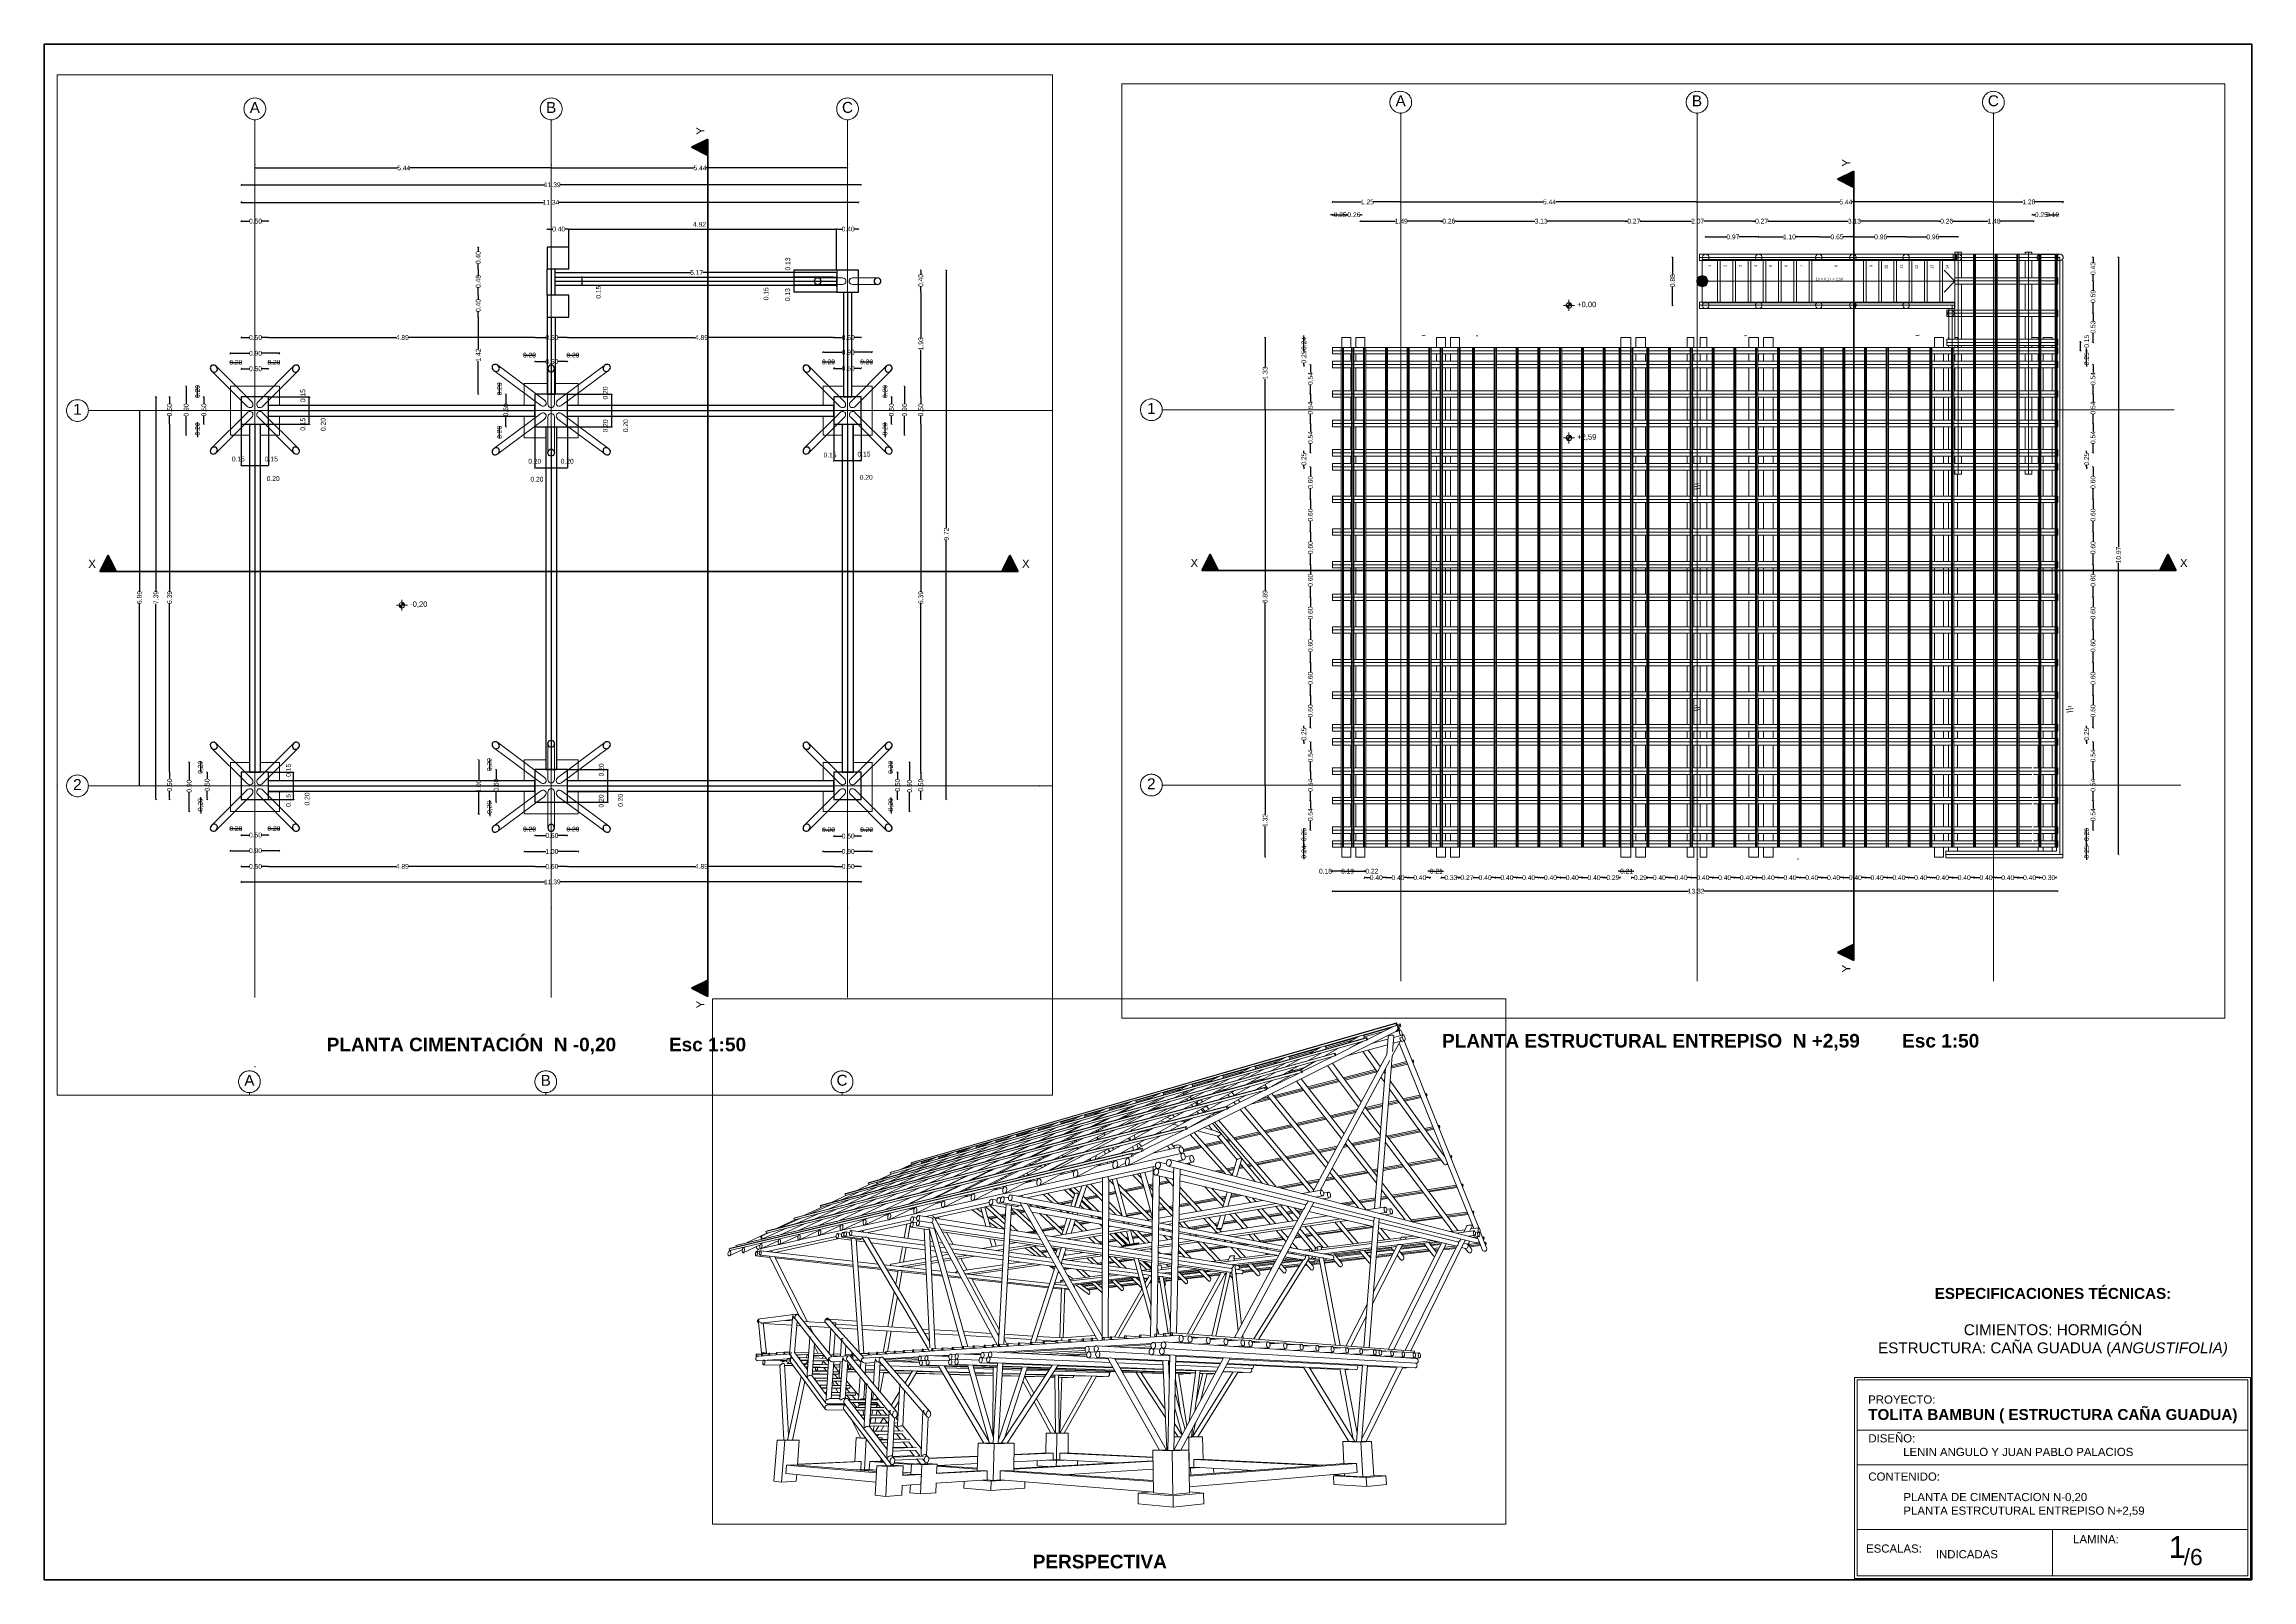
# Paper-space layout '01 PLANTA DE CIMENTACIÓN Y PLANTA ENTREPISO' of a CAD drawing. Header units: millimetres. Extents: x 15 to 826, y 15 to 579.
# The model-space entities are those that its viewports show. They can reach past a viewport. Long polylines and large blocks are cut down to what shows.
import ezdxf

# ---------------------------------------------------------------- set-up
doc = ezdxf.new("R2010")
doc.units = ezdxf.units.MM
doc.header["$MEASUREMENT"] = 0
doc.set_wipeout_variables(frame=1)
for name, pattern in [('Dashed', [282.222223, 141.111112, -141.111112]), ('Dot & Dashed', [335.138881, 176.388884, -88.194442, 0, -70.555556]), ('Double Dashed', [546.805537, 264.583325, -105.833328, 70.555556, -105.833328]), ('Hidden Line', [195.611112, 141.111112, -54.5]), ('Wipeout_Contour', [1000, 0, -1000])]:
    doc.linetypes.add(name, pattern=pattern)
for name, color, linetype, lineweight in [('ACOTACIONES', 7, 'Continuous', 9), ('ACOTACIONES_Pluma_Nº__1', 7, 'Continuous', 0), ('COLUMNAS_Pluma_Nº__1', 7, 'Continuous', 0), ('COLUMNAS_Pluma_Nº__6', 255, 'Continuous', 0), ('COLUMNAS_Pluma_Nº__81', 7, 'Continuous', 30), ('CORTES_Pluma_Nº__1', 7, 'Continuous', 0), ('CORTES_Pluma_Nº__101', 7, 'Continuous', 40), ('CORTES_Pluma_Nº__121', 7, 'Continuous', 50), ('EJES_Pluma_Nº__21', 7, 'Continuous', 5), ('ELECTRICAS_Pluma_Nº__120', 7, 'Continuous', 13), ('ENTIRADO_Pluma_Nº__21', 7, 'Continuous', 5), ('Losas_Pluma_Nº__1', 7, 'Continuous', 0), ('Muros_Pluma_Nº__121', 7, 'Continuous', 50), ('TERRENO_Pluma_Nº__21', 7, 'Continuous', 5), ('TEXTOS LAMINAS_Pluma_Nº__1', 7, 'Continuous', 0), ('VIGAS DE CIMENTACION_Pluma_Nº__21', 7, 'Continuous', 5), ('VIGAS DE CIMENTACION_Pluma_Nº__81', 7, 'Continuous', 30), ('Vigas_Pluma_Nº__21', 7, 'Continuous', 5), ('Vigas_Pluma_Nº__61', 7, 'Continuous', 20)]:
    doc.layers.add(name, color=color, linetype=linetype, lineweight=lineweight)
for name, color, linetype in [('COLUMNAS', 7, 'Continuous'), ('CORTES', 7, 'Continuous'), ('ENTIRADO', 7, 'Continuous'), ('Gradas', 7, 'Continuous'), ('Losas', 7, 'Continuous'), ('Vigas', 7, 'Continuous'), ('VIGAS DE CIMENTACION', 7, 'Continuous')]:
    doc.layers.add(name, color=color, linetype=linetype)
for name, color, linetype, lineweight, true_color in [('ENTIRADO_Pluma_Nº__24', 7, 'Continuous', 5, 0x969696), ('Gradas_Pluma_Nº__2', 7, 'Continuous', 0, 0x323232), ('Vigas_Pluma_Nº__24', 7, 'Continuous', 5, 0x969696)]:
    doc.layers.add(name, color=color, linetype=linetype, lineweight=lineweight, true_color=true_color)
doc.layers.add('NonPlottable_REFERENCIAS', color=7, linetype='Continuous', plot=False)
doc.styles.add('Estilo_Generado_1', font='swiss.ttf')
doc.styles.add('Estilo_Generado_2', font='Arial.ttf')
doc.styles.add('Estilo_Generado_3', font='swissb.ttf')
doc.styles.add('Estilo_Generado_4', font='swiss.ttf')
doc.styles.add('Estilo_Generado_5', font='swissi.ttf')
doc.dimstyles.new('Estilo_Generado__1', dxfattribs={"dimtxt": 87.5, "dimasz": 19, "dimexe": 0.18, "dimexo": 0, "dimgap": 0.09, "dimtad": 0, "dimlfac": 0.001, "dimzin": 0, "dimdsep": 46, "dimtxsty": 'Estilo_Generado_2', "dimblk": 'ARROWHEAD_2', "dimblk1": 'ARROWHEAD_2', "dimblk2": 'ARROWHEAD_2', "dimcen": 0.09, "dimse1": 1, "dimse2": 1, "dimclrd": 7, "dimclre": 7, "dimclrt": 7, "dimadec": 0, "dimazin": 0, "dimtfac": 1, "dimtmove": 0, "dimatfit": 3, "dimfxl": 1, "dimtolj": 1, "dimtzin": 0, "dimarcsym": 0})
doc.dimstyles.new('Estilo_Generado__2', dxfattribs={"dimtxt": 87.5, "dimasz": 19, "dimexe": 0.18, "dimexo": 0, "dimgap": 0.09, "dimtad": 0, "dimlfac": 0.001, "dimzin": 0, "dimdsep": 46, "dimtxsty": 'Estilo_Generado_2', "dimblk": 'ARROWHEAD_2', "dimblk1": 'ARROWHEAD_2', "dimblk2": 'ARROWHEAD_2', "dimcen": 0.09, "dimse1": 1, "dimse2": 1, "dimclrd": 7, "dimclre": 7, "dimclrt": 7, "dimadec": 0, "dimazin": 0, "dimtfac": 1, "dimtmove": 0, "dimatfit": 3, "dimfxl": 1, "dimtolj": 1, "dimtzin": 0, "dimarcsym": 0})
doc.dimstyles.new('Estilo_Generado__3', dxfattribs={"dimtxt": 87.5, "dimasz": 19, "dimexe": 0.18, "dimexo": 0, "dimgap": 0.09, "dimtad": 0, "dimlfac": 0.001, "dimzin": 0, "dimdsep": 46, "dimtxsty": 'Estilo_Generado_2', "dimblk": 'ARROWHEAD_2', "dimblk1": 'ARROWHEAD_2', "dimblk2": 'ARROWHEAD_2', "dimcen": 0.09, "dimclrd": 7, "dimclre": 7, "dimclrt": 7, "dimadec": 0, "dimazin": 0, "dimtfac": 1, "dimtdec": 4, "dimtmove": 2, "dimatfit": 3, "dimfxl": 1, "dimtolj": 1, "dimtzin": 0, "dimarcsym": 0})
doc.dimstyles.new('Estilo_Generado__4', dxfattribs={"dimtxt": 87.5, "dimasz": 19, "dimexe": 0.18, "dimexo": 0, "dimgap": 0.09, "dimtad": 0, "dimtih": 1, "dimtoh": 1, "dimlfac": 0.001, "dimzin": 0, "dimdsep": 46, "dimtxsty": 'Estilo_Generado_2', "dimblk": 'ARROWHEAD_2', "dimblk1": 'ARROWHEAD_2', "dimblk2": 'ARROWHEAD_2', "dimcen": 0.09, "dimclrd": 7, "dimclre": 7, "dimclrt": 7, "dimadec": 0, "dimazin": 0, "dimtfac": 1, "dimtdec": 4, "dimtmove": 2, "dimatfit": 3, "dimfxl": 1, "dimtolj": 1, "dimtzin": 0, "dimarcsym": 0})
pattern_1 = [(10, (-65843.457, -16262.787), (-7.814168, 44.316348), [])]

# ---------------------------------------------------------------- blocks, each defined once
blk = doc.blocks.new('ARROWHEAD_2')
at = {"color": 0, "linetype": 'Continuous', "lineweight": 0}
for p, q in [((0, 0), (-1, 0)), ((-0.4, -0.7), (0.4, 0.7))]:
    blk.add_line(p, q, dxfattribs=at)
blk = doc.blocks.new('*D306')
at = {"layer": 'ACOTACIONES', "color": 7, "linetype": 'Continuous', "lineweight": -2, "transparency": 16777216}
for p, q in [((-56429, 17654), (-56429, 17673)), ((-56429, 17434), (-56429, 17635)), ((-56429, 17415), (-56429, 17396))]:
    blk.add_line(p, q, dxfattribs=at)
at = {"layer": 'Defpoints', "color": 0, "linetype": 'Continuous', "transparency": 16777216}
for p in [(-56429, 17635), (-55625, 17635), (-55825, 17434)]:
    blk.add_point(p, dxfattribs=at)
at = {"layer": 'ACOTACIONES', "color": 7, "linetype": 'Continuous', "lineweight": -2, "transparency": 16777216, "xscale": 19, "yscale": 19, "zscale": 19}
for p, rotation in [((-56429, 17635), 270), ((-56429, 17434), 90)]:
    blk.add_blockref('ARROWHEAD_2', p, dxfattribs=dict(at, rotation=rotation))
at = {"layer": 'ACOTACIONES', "color": 7, "linetype": 'Continuous', "transparency": 16777216, "insert": (-56429, 17547), "char_height": 87.5, "attachment_point": 5, "rotation": 90, "style": 'Estilo_Generado_2'}
blk.add_mtext('\\A1;0.20', dxfattribs=at)
blk = doc.blocks.new('*D307')
at = {"layer": 'ACOTACIONES', "color": 7, "linetype": 'Continuous', "lineweight": -2, "transparency": 16777216}
for p, q in [((-56311, 18116), (-56311, 18010)), ((-56311, 17654), (-56311, 17785))]:
    blk.add_line(p, q, dxfattribs=at)
at = {"layer": 'Defpoints', "color": 0, "linetype": 'Continuous', "transparency": 16777216}
for p in [(-56311, 18135), (-55625, 18135), (-55625, 17635)]:
    blk.add_point(p, dxfattribs=at)
at = {"layer": 'ACOTACIONES', "color": 7, "linetype": 'Continuous', "lineweight": -2, "transparency": 16777216, "xscale": 19, "yscale": 19, "zscale": 19}
for p, rotation in [((-56311, 18135), 90), ((-56311, 17635), 270)]:
    blk.add_blockref('ARROWHEAD_2', p, dxfattribs=dict(at, rotation=rotation))
at = {"layer": 'ACOTACIONES', "color": 7, "linetype": 'Continuous', "transparency": 16777216, "insert": (-56311, 17898), "char_height": 87.5, "attachment_point": 5, "rotation": 90, "style": 'Estilo_Generado_2'}
blk.add_mtext('\\A1;0.50', dxfattribs=at)
blk = doc.blocks.new('*D308')
at = {"layer": 'ACOTACIONES', "color": 7, "linetype": 'Continuous', "lineweight": -2, "transparency": 16777216}
blk.add_line((-56429, 18154), (-56429, 18315), dxfattribs=at)
at = {"layer": 'Defpoints', "color": 0, "linetype": 'Continuous', "transparency": 16777216}
for p in [(-56429, 18334), (-55825, 18334), (-55625, 18135)]:
    blk.add_point(p, dxfattribs=at)
at = {"layer": 'ACOTACIONES', "color": 7, "linetype": 'Continuous', "lineweight": -2, "transparency": 16777216, "xscale": 19, "yscale": 19, "zscale": 19}
for p, rotation in [((-56429, 18334), 90), ((-56429, 18135), 270)]:
    blk.add_blockref('ARROWHEAD_2', p, dxfattribs=dict(at, rotation=rotation))
at = {"layer": 'ACOTACIONES', "color": 7, "linetype": 'Continuous', "transparency": 16777216, "insert": (-56429, 18235), "char_height": 87.5, "attachment_point": 5, "rotation": 90, "style": 'Estilo_Generado_2'}
blk.add_mtext('\\A1;0.20', dxfattribs=at)
blk = doc.blocks.new('*D309')
at = {"layer": 'ACOTACIONES', "color": 7, "linetype": 'Continuous', "lineweight": -2, "transparency": 16777216}
blk.add_line((-55806, 18770), (-55644, 18770), dxfattribs=at)
at = {"layer": 'Defpoints', "color": 0, "linetype": 'Continuous', "transparency": 16777216}
for p in [(-55625, 18770), (-55825, 18334), (-55625, 18135)]:
    blk.add_point(p, dxfattribs=at)
at = {"layer": 'ACOTACIONES', "color": 7, "linetype": 'Continuous', "lineweight": -2, "transparency": 16777216, "xscale": 19, "yscale": 19, "zscale": 19, "rotation": 180}
blk.add_blockref('ARROWHEAD_2', (-55825, 18770), dxfattribs=at)
at = {"layer": 'ACOTACIONES', "color": 7, "linetype": 'Continuous', "lineweight": -2, "transparency": 16777216, "xscale": 19, "yscale": 19, "zscale": 19}
blk.add_blockref('ARROWHEAD_2', (-55625, 18770), dxfattribs=at)
at = {"layer": 'ACOTACIONES', "color": 7, "linetype": 'Continuous', "transparency": 16777216, "insert": (-55725, 18770), "char_height": 87.5, "attachment_point": 5, "style": 'Estilo_Generado_2'}
blk.add_mtext('\\A1;0.20', dxfattribs=at)
blk = doc.blocks.new('*D310')
at = {"layer": 'ACOTACIONES', "color": 7, "linetype": 'Continuous', "lineweight": -2, "transparency": 16777216}
for p, q in [((-55606, 18652), (-55476, 18652)), ((-55144, 18652), (-55250, 18652))]:
    blk.add_line(p, q, dxfattribs=at)
at = {"layer": 'Defpoints', "color": 0, "linetype": 'Continuous', "transparency": 16777216}
for p in [(-55125, 18652), (-55625, 18135), (-55125, 18135)]:
    blk.add_point(p, dxfattribs=at)
at = {"layer": 'ACOTACIONES', "color": 7, "linetype": 'Continuous', "lineweight": -2, "transparency": 16777216, "xscale": 19, "yscale": 19, "zscale": 19, "rotation": 180}
blk.add_blockref('ARROWHEAD_2', (-55625, 18652), dxfattribs=at)
at = {"layer": 'ACOTACIONES', "color": 7, "linetype": 'Continuous', "lineweight": -2, "transparency": 16777216, "xscale": 19, "yscale": 19, "zscale": 19}
blk.add_blockref('ARROWHEAD_2', (-55125, 18652), dxfattribs=at)
at = {"layer": 'ACOTACIONES', "color": 7, "linetype": 'Continuous', "transparency": 16777216, "insert": (-55363, 18652), "char_height": 87.5, "attachment_point": 5, "style": 'Estilo_Generado_2'}
blk.add_mtext('\\A1;0.50', dxfattribs=at)
blk = doc.blocks.new('*D311')
at = {"layer": 'ACOTACIONES', "color": 7, "linetype": 'Continuous', "lineweight": -2, "transparency": 16777216}
blk.add_line((-55106, 18770), (-54944, 18770), dxfattribs=at)
at = {"layer": 'Defpoints', "color": 0, "linetype": 'Continuous', "transparency": 16777216}
for p in [(-54925, 18770), (-54925, 18334), (-55125, 18135)]:
    blk.add_point(p, dxfattribs=at)
at = {"layer": 'ACOTACIONES', "color": 7, "linetype": 'Continuous', "lineweight": -2, "transparency": 16777216, "xscale": 19, "yscale": 19, "zscale": 19, "rotation": 180}
blk.add_blockref('ARROWHEAD_2', (-55125, 18770), dxfattribs=at)
at = {"layer": 'ACOTACIONES', "color": 7, "linetype": 'Continuous', "lineweight": -2, "transparency": 16777216, "xscale": 19, "yscale": 19, "zscale": 19}
blk.add_blockref('ARROWHEAD_2', (-54925, 18770), dxfattribs=at)
at = {"layer": 'ACOTACIONES', "color": 7, "linetype": 'Continuous', "transparency": 16777216, "insert": (-55025, 18770), "char_height": 87.5, "attachment_point": 5, "style": 'Estilo_Generado_2'}
blk.add_mtext('\\A1;0.20', dxfattribs=at)
blk = doc.blocks.new('*D312')
at = {"layer": 'ACOTACIONES', "color": 7, "linetype": 'Continuous', "lineweight": -2, "transparency": 16777216}
for p, q in [((-56942, 11227), (-56942, 11121)), ((-56942, 10765), (-56942, 10896))]:
    blk.add_line(p, q, dxfattribs=at)
at = {"layer": 'Defpoints', "color": 0, "linetype": 'Continuous', "transparency": 16777216}
for p in [(-56942, 11246), (-55625, 11246), (-55625, 10746)]:
    blk.add_point(p, dxfattribs=at)
at = {"layer": 'ACOTACIONES', "color": 7, "linetype": 'Continuous', "lineweight": -2, "transparency": 16777216, "xscale": 19, "yscale": 19, "zscale": 19}
for p, rotation in [((-56942, 11246), 90), ((-56942, 10746), 270)]:
    blk.add_blockref('ARROWHEAD_2', p, dxfattribs=dict(at, rotation=rotation))
at = {"layer": 'ACOTACIONES', "color": 7, "linetype": 'Continuous', "transparency": 16777216, "insert": (-56942, 11008), "char_height": 87.5, "attachment_point": 5, "rotation": 90, "style": 'Estilo_Generado_2'}
blk.add_mtext('\\A1;0.50', dxfattribs=at)
blk = doc.blocks.new('*D313')
at = {"layer": 'ACOTACIONES', "color": 7, "linetype": 'Continuous', "lineweight": -2, "transparency": 16777216}
for p, q in [((-56942, 17616), (-56942, 14567)), ((-56942, 11265), (-56942, 14339))]:
    blk.add_line(p, q, dxfattribs=at)
at = {"layer": 'Defpoints', "color": 0, "linetype": 'Continuous', "transparency": 16777216}
for p in [(-56942, 17635), (-55625, 17635), (-55625, 11246)]:
    blk.add_point(p, dxfattribs=at)
at = {"layer": 'ACOTACIONES', "color": 7, "linetype": 'Continuous', "lineweight": -2, "transparency": 16777216, "xscale": 19, "yscale": 19, "zscale": 19}
for p, rotation in [((-56942, 17635), 90), ((-56942, 11246), 270)]:
    blk.add_blockref('ARROWHEAD_2', p, dxfattribs=dict(at, rotation=rotation))
at = {"layer": 'ACOTACIONES', "color": 7, "linetype": 'Continuous', "transparency": 16777216, "insert": (-56942, 14453), "char_height": 87.5, "attachment_point": 5, "rotation": 90, "style": 'Estilo_Generado_2'}
blk.add_mtext('\\A1;6.39', dxfattribs=at)
blk = doc.blocks.new('*D314')
at = {"layer": 'ACOTACIONES', "color": 7, "linetype": 'Continuous', "lineweight": -2, "transparency": 16777216}
for p, q in [((-56942, 18116), (-56942, 18010)), ((-56942, 17654), (-56942, 17785))]:
    blk.add_line(p, q, dxfattribs=at)
at = {"layer": 'Defpoints', "color": 0, "linetype": 'Continuous', "transparency": 16777216}
for p in [(-56942, 18135), (-55625, 18135), (-55625, 17635)]:
    blk.add_point(p, dxfattribs=at)
at = {"layer": 'ACOTACIONES', "color": 7, "linetype": 'Continuous', "lineweight": -2, "transparency": 16777216, "xscale": 19, "yscale": 19, "zscale": 19}
for p, rotation in [((-56942, 18135), 90), ((-56942, 17635), 270)]:
    blk.add_blockref('ARROWHEAD_2', p, dxfattribs=dict(at, rotation=rotation))
at = {"layer": 'ACOTACIONES', "color": 7, "linetype": 'Continuous', "transparency": 16777216, "insert": (-56942, 17898), "char_height": 87.5, "attachment_point": 5, "rotation": 90, "style": 'Estilo_Generado_2'}
blk.add_mtext('\\A1;0.50', dxfattribs=at)
blk = doc.blocks.new('*D315')
at = {"layer": 'ACOTACIONES', "color": 7, "linetype": 'Continuous', "lineweight": -2, "transparency": 16777216}
for p, q in [((-55606, 9514), (-55476, 9514)), ((-55144, 9514), (-55250, 9514))]:
    blk.add_line(p, q, dxfattribs=at)
at = {"layer": 'Defpoints', "color": 0, "linetype": 'Continuous', "transparency": 16777216}
for p in [(-55625, 10746), (-55125, 10746), (-55125, 9514)]:
    blk.add_point(p, dxfattribs=at)
at = {"layer": 'ACOTACIONES', "color": 7, "linetype": 'Continuous', "lineweight": -2, "transparency": 16777216, "xscale": 19, "yscale": 19, "zscale": 19, "rotation": 180}
blk.add_blockref('ARROWHEAD_2', (-55625, 9514), dxfattribs=at)
at = {"layer": 'ACOTACIONES', "color": 7, "linetype": 'Continuous', "lineweight": -2, "transparency": 16777216, "xscale": 19, "yscale": 19, "zscale": 19}
blk.add_blockref('ARROWHEAD_2', (-55125, 9514), dxfattribs=at)
at = {"layer": 'ACOTACIONES', "color": 7, "linetype": 'Continuous', "transparency": 16777216, "insert": (-55363, 9514), "char_height": 87.5, "attachment_point": 5, "style": 'Estilo_Generado_2'}
blk.add_mtext('\\A1;0.50', dxfattribs=at)
blk = doc.blocks.new('*D316')
at = {"layer": 'ACOTACIONES', "color": 7, "linetype": 'Continuous', "lineweight": -2, "transparency": 16777216}
for p, q in [((-55106, 9514), (-52781, 9514)), ((-50251, 9514), (-52551, 9514))]:
    blk.add_line(p, q, dxfattribs=at)
at = {"layer": 'Defpoints', "color": 0, "linetype": 'Continuous', "transparency": 16777216}
for p in [(-55125, 10746), (-50232, 10693), (-50232, 9514)]:
    blk.add_point(p, dxfattribs=at)
at = {"layer": 'ACOTACIONES', "color": 7, "linetype": 'Continuous', "lineweight": -2, "transparency": 16777216, "xscale": 19, "yscale": 19, "zscale": 19, "rotation": 180}
blk.add_blockref('ARROWHEAD_2', (-55125, 9514), dxfattribs=at)
at = {"layer": 'ACOTACIONES', "color": 7, "linetype": 'Continuous', "lineweight": -2, "transparency": 16777216, "xscale": 19, "yscale": 19, "zscale": 19}
blk.add_blockref('ARROWHEAD_2', (-50232, 9514), dxfattribs=at)
at = {"layer": 'ACOTACIONES', "color": 7, "linetype": 'Continuous', "transparency": 16777216, "insert": (-52666, 9514), "char_height": 87.5, "attachment_point": 5, "style": 'Estilo_Generado_2'}
blk.add_mtext('\\A1;4.89', dxfattribs=at)
blk = doc.blocks.new('*D317')
at = {"layer": 'ACOTACIONES', "color": 7, "linetype": 'Continuous', "lineweight": -2, "transparency": 16777216}
for p, q in [((-50213, 9514), (-50032, 9514)), ((-49651, 9514), (-49807, 9514))]:
    blk.add_line(p, q, dxfattribs=at)
at = {"layer": 'Defpoints', "color": 0, "linetype": 'Continuous', "transparency": 16777216}
for p in [(-50232, 10693), (-49632, 10693), (-49632, 9514)]:
    blk.add_point(p, dxfattribs=at)
at = {"layer": 'ACOTACIONES', "color": 7, "linetype": 'Continuous', "lineweight": -2, "transparency": 16777216, "xscale": 19, "yscale": 19, "zscale": 19, "rotation": 180}
blk.add_blockref('ARROWHEAD_2', (-50232, 9514), dxfattribs=at)
at = {"layer": 'ACOTACIONES', "color": 7, "linetype": 'Continuous', "lineweight": -2, "transparency": 16777216, "xscale": 19, "yscale": 19, "zscale": 19}
blk.add_blockref('ARROWHEAD_2', (-49632, 9514), dxfattribs=at)
at = {"layer": 'ACOTACIONES', "color": 7, "linetype": 'Continuous', "transparency": 16777216, "insert": (-49920, 9514), "char_height": 87.5, "attachment_point": 5, "style": 'Estilo_Generado_2'}
blk.add_mtext('\\A1;0.60', dxfattribs=at)
blk = doc.blocks.new('*D318')
at = {"layer": 'ACOTACIONES', "color": 7, "linetype": 'Continuous', "lineweight": -2, "transparency": 16777216}
for p, q in [((-49613, 9514), (-47288, 9514)), ((-44758, 9514), (-47058, 9514))]:
    blk.add_line(p, q, dxfattribs=at)
at = {"layer": 'Defpoints', "color": 0, "linetype": 'Continuous', "transparency": 16777216}
for p in [(-49632, 10693), (-44739, 10743), (-44739, 9514)]:
    blk.add_point(p, dxfattribs=at)
at = {"layer": 'ACOTACIONES', "color": 7, "linetype": 'Continuous', "lineweight": -2, "transparency": 16777216, "xscale": 19, "yscale": 19, "zscale": 19, "rotation": 180}
blk.add_blockref('ARROWHEAD_2', (-49632, 9514), dxfattribs=at)
at = {"layer": 'ACOTACIONES', "color": 7, "linetype": 'Continuous', "lineweight": -2, "transparency": 16777216, "xscale": 19, "yscale": 19, "zscale": 19}
blk.add_blockref('ARROWHEAD_2', (-44739, 9514), dxfattribs=at)
at = {"layer": 'ACOTACIONES', "color": 7, "linetype": 'Continuous', "transparency": 16777216, "insert": (-47173, 9514), "char_height": 87.5, "attachment_point": 5, "style": 'Estilo_Generado_2'}
blk.add_mtext('\\A1;4.89', dxfattribs=at)
blk = doc.blocks.new('*D319')
at = {"layer": 'ACOTACIONES', "color": 7, "linetype": 'Continuous', "lineweight": -2, "transparency": 16777216}
for p, q in [((-44720, 9514), (-44589, 9514)), ((-44258, 9514), (-44364, 9514))]:
    blk.add_line(p, q, dxfattribs=at)
at = {"layer": 'Defpoints', "color": 0, "linetype": 'Continuous', "transparency": 16777216}
for p in [(-44739, 10743), (-44239, 10743), (-44239, 9514)]:
    blk.add_point(p, dxfattribs=at)
at = {"layer": 'ACOTACIONES', "color": 7, "linetype": 'Continuous', "lineweight": -2, "transparency": 16777216, "xscale": 19, "yscale": 19, "zscale": 19, "rotation": 180}
blk.add_blockref('ARROWHEAD_2', (-44739, 9514), dxfattribs=at)
at = {"layer": 'ACOTACIONES', "color": 7, "linetype": 'Continuous', "lineweight": -2, "transparency": 16777216, "xscale": 19, "yscale": 19, "zscale": 19}
blk.add_blockref('ARROWHEAD_2', (-44239, 9514), dxfattribs=at)
at = {"layer": 'ACOTACIONES', "color": 7, "linetype": 'Continuous', "transparency": 16777216, "insert": (-44477, 9514), "char_height": 87.5, "attachment_point": 5, "style": 'Estilo_Generado_2'}
blk.add_mtext('\\A1;0.50', dxfattribs=at)
blk = doc.blocks.new('*D320')
at = {"layer": 'ACOTACIONES', "color": 7, "linetype": 'Continuous', "lineweight": -2, "transparency": 16777216}
for p, q in [((-51061, 10712), (-51061, 10731)), ((-51061, 10477), (-51061, 10693)), ((-51061, 10458), (-51061, 10439))]:
    blk.add_line(p, q, dxfattribs=at)
at = {"layer": 'Defpoints', "color": 0, "linetype": 'Continuous', "transparency": 16777216}
for p in [(-51061, 10693), (-50232, 10693), (-50430, 10477)]:
    blk.add_point(p, dxfattribs=at)
at = {"layer": 'ACOTACIONES', "color": 7, "linetype": 'Continuous', "lineweight": -2, "transparency": 16777216, "xscale": 19, "yscale": 19, "zscale": 19}
for p, rotation in [((-51061, 10693), 270), ((-51061, 10477), 90)]:
    blk.add_blockref('ARROWHEAD_2', p, dxfattribs=dict(at, rotation=rotation))
at = {"layer": 'ACOTACIONES', "color": 7, "linetype": 'Continuous', "transparency": 16777216, "insert": (-51061, 10598), "char_height": 87.5, "attachment_point": 5, "rotation": 90, "style": 'Estilo_Generado_2'}
blk.add_mtext('\\A1;0,20', dxfattribs=at)
blk = doc.blocks.new('*D321')
at = {"layer": 'ACOTACIONES', "color": 7, "linetype": 'Continuous', "lineweight": -2, "transparency": 16777216}
for p, q in [((-50943, 11274), (-50943, 11119)), ((-50943, 10712), (-50943, 10893))]:
    blk.add_line(p, q, dxfattribs=at)
at = {"layer": 'Defpoints', "color": 0, "linetype": 'Continuous', "transparency": 16777216}
for p in [(-50943, 11293), (-50232, 11293), (-50232, 10693)]:
    blk.add_point(p, dxfattribs=at)
at = {"layer": 'ACOTACIONES', "color": 7, "linetype": 'Continuous', "lineweight": -2, "transparency": 16777216, "xscale": 19, "yscale": 19, "zscale": 19}
for p, rotation in [((-50943, 11293), 90), ((-50943, 10693), 270)]:
    blk.add_blockref('ARROWHEAD_2', p, dxfattribs=dict(at, rotation=rotation))
at = {"layer": 'ACOTACIONES', "color": 7, "linetype": 'Continuous', "transparency": 16777216, "insert": (-50943, 11006), "char_height": 87.5, "attachment_point": 5, "rotation": 90, "style": 'Estilo_Generado_2'}
blk.add_mtext('\\A1;0.60', dxfattribs=at)
blk = doc.blocks.new('*D322')
at = {"layer": 'ACOTACIONES', "color": 7, "linetype": 'Continuous', "lineweight": -2, "transparency": 16777216}
blk.add_line((-51061, 11312), (-51061, 11454), dxfattribs=at)
at = {"layer": 'Defpoints', "color": 0, "linetype": 'Continuous', "transparency": 16777216}
for p in [(-51061, 11473), (-50430, 11473), (-50232, 11293)]:
    blk.add_point(p, dxfattribs=at)
at = {"layer": 'ACOTACIONES', "color": 7, "linetype": 'Continuous', "lineweight": -2, "transparency": 16777216, "xscale": 19, "yscale": 19, "zscale": 19}
for p, rotation in [((-51061, 11473), 90), ((-51061, 11293), 270)]:
    blk.add_blockref('ARROWHEAD_2', p, dxfattribs=dict(at, rotation=rotation))
at = {"layer": 'ACOTACIONES', "color": 7, "linetype": 'Continuous', "transparency": 16777216, "insert": (-51061, 11383), "char_height": 87.5, "attachment_point": 5, "rotation": 90, "style": 'Estilo_Generado_2'}
blk.add_mtext('\\A1;0,20', dxfattribs=at)
blk = doc.blocks.new('*D323')
at = {"layer": 'ACOTACIONES', "color": 7, "linetype": 'Continuous', "lineweight": -2, "transparency": 16777216}
for p, q in [((-51264, 11454), (-51264, 11096)), ((-51264, 10496), (-51264, 10878))]:
    blk.add_line(p, q, dxfattribs=at)
at = {"layer": 'Defpoints', "color": 0, "linetype": 'Continuous', "transparency": 16777216}
for p in [(-51264, 11473), (-50430, 11473), (-50430, 10477)]:
    blk.add_point(p, dxfattribs=at)
at = {"layer": 'ACOTACIONES', "color": 7, "linetype": 'Continuous', "lineweight": -2, "transparency": 16777216, "xscale": 19, "yscale": 19, "zscale": 19}
for p, rotation in [((-51264, 11473), 90), ((-51264, 10477), 270)]:
    blk.add_blockref('ARROWHEAD_2', p, dxfattribs=dict(at, rotation=rotation))
at = {"layer": 'ACOTACIONES', "color": 7, "linetype": 'Continuous', "transparency": 16777216, "insert": (-51264, 10987), "char_height": 87.5, "attachment_point": 5, "rotation": 90, "style": 'Estilo_Generado_2'}
blk.add_mtext('\\A1;1.00', dxfattribs=at)
blk = doc.blocks.new('*D324')
at = {"layer": 'ACOTACIONES', "color": 7, "linetype": 'Continuous', "lineweight": -2, "transparency": 16777216}
blk.add_line((-50411, 10199), (-50251, 10199), dxfattribs=at)
at = {"layer": 'Defpoints', "color": 0, "linetype": 'Continuous', "transparency": 16777216}
for p in [(-50430, 11473), (-50232, 11293), (-50232, 10199)]:
    blk.add_point(p, dxfattribs=at)
at = {"layer": 'ACOTACIONES', "color": 7, "linetype": 'Continuous', "lineweight": -2, "transparency": 16777216, "xscale": 19, "yscale": 19, "zscale": 19, "rotation": 180}
blk.add_blockref('ARROWHEAD_2', (-50430, 10199), dxfattribs=at)
at = {"layer": 'ACOTACIONES', "color": 7, "linetype": 'Continuous', "lineweight": -2, "transparency": 16777216, "xscale": 19, "yscale": 19, "zscale": 19}
blk.add_blockref('ARROWHEAD_2', (-50232, 10199), dxfattribs=at)
at = {"layer": 'ACOTACIONES', "color": 7, "linetype": 'Continuous', "transparency": 16777216, "insert": (-50331, 10199), "char_height": 87.5, "attachment_point": 5, "style": 'Estilo_Generado_2'}
blk.add_mtext('\\A1;0.20', dxfattribs=at)
blk = doc.blocks.new('*D325')
at = {"layer": 'ACOTACIONES', "color": 7, "linetype": 'Continuous', "lineweight": -2, "transparency": 16777216}
for p, q in [((-50213, 10081), (-50032, 10081)), ((-49651, 10081), (-49807, 10081))]:
    blk.add_line(p, q, dxfattribs=at)
at = {"layer": 'Defpoints', "color": 0, "linetype": 'Continuous', "transparency": 16777216}
for p in [(-50232, 11293), (-49632, 11293), (-49632, 10081)]:
    blk.add_point(p, dxfattribs=at)
at = {"layer": 'ACOTACIONES', "color": 7, "linetype": 'Continuous', "lineweight": -2, "transparency": 16777216, "xscale": 19, "yscale": 19, "zscale": 19, "rotation": 180}
blk.add_blockref('ARROWHEAD_2', (-50232, 10081), dxfattribs=at)
at = {"layer": 'ACOTACIONES', "color": 7, "linetype": 'Continuous', "lineweight": -2, "transparency": 16777216, "xscale": 19, "yscale": 19, "zscale": 19}
blk.add_blockref('ARROWHEAD_2', (-49632, 10081), dxfattribs=at)
at = {"layer": 'ACOTACIONES', "color": 7, "linetype": 'Continuous', "transparency": 16777216, "insert": (-49920, 10081), "char_height": 87.5, "attachment_point": 5, "style": 'Estilo_Generado_2'}
blk.add_mtext('\\A1;0.60', dxfattribs=at)
blk = doc.blocks.new('*D326')
at = {"layer": 'ACOTACIONES', "color": 7, "linetype": 'Continuous', "lineweight": -2, "transparency": 16777216}
blk.add_line((-49613, 10199), (-49453, 10199), dxfattribs=at)
at = {"layer": 'Defpoints', "color": 0, "linetype": 'Continuous', "transparency": 16777216}
for p in [(-49434, 11473), (-49632, 11293), (-49434, 10199)]:
    blk.add_point(p, dxfattribs=at)
at = {"layer": 'ACOTACIONES', "color": 7, "linetype": 'Continuous', "lineweight": -2, "transparency": 16777216, "xscale": 19, "yscale": 19, "zscale": 19, "rotation": 180}
blk.add_blockref('ARROWHEAD_2', (-49632, 10199), dxfattribs=at)
at = {"layer": 'ACOTACIONES', "color": 7, "linetype": 'Continuous', "lineweight": -2, "transparency": 16777216, "xscale": 19, "yscale": 19, "zscale": 19}
blk.add_blockref('ARROWHEAD_2', (-49434, 10199), dxfattribs=at)
at = {"layer": 'ACOTACIONES', "color": 7, "linetype": 'Continuous', "transparency": 16777216, "insert": (-49533, 10199), "char_height": 87.5, "attachment_point": 5, "style": 'Estilo_Generado_2'}
blk.add_mtext('\\A1;0.20', dxfattribs=at)
blk = doc.blocks.new('*D327')
at = {"layer": 'ACOTACIONES', "color": 7, "linetype": 'Continuous', "lineweight": -2, "transparency": 16777216}
for p, q in [((-56370, 10765), (-56370, 10784)), ((-56370, 10525), (-56370, 10746)), ((-56370, 10506), (-56370, 10487))]:
    blk.add_line(p, q, dxfattribs=at)
at = {"layer": 'Defpoints', "color": 0, "linetype": 'Continuous', "transparency": 16777216}
for p in [(-56370, 10746), (-55625, 10746), (-55825, 10525)]:
    blk.add_point(p, dxfattribs=at)
at = {"layer": 'ACOTACIONES', "color": 7, "linetype": 'Continuous', "lineweight": -2, "transparency": 16777216, "xscale": 19, "yscale": 19, "zscale": 19}
for p, rotation in [((-56370, 10746), 270), ((-56370, 10525), 90)]:
    blk.add_blockref('ARROWHEAD_2', p, dxfattribs=dict(at, rotation=rotation))
at = {"layer": 'ACOTACIONES', "color": 7, "linetype": 'Continuous', "transparency": 16777216, "insert": (-56370, 10648), "char_height": 87.5, "attachment_point": 5, "rotation": 90, "style": 'Estilo_Generado_2'}
blk.add_mtext('\\A1;0,20', dxfattribs=at)
blk = doc.blocks.new('*D328')
at = {"layer": 'ACOTACIONES', "color": 7, "linetype": 'Continuous', "lineweight": -2, "transparency": 16777216}
for p, q in [((-56251, 11227), (-56251, 11121)), ((-56251, 10765), (-56251, 10896))]:
    blk.add_line(p, q, dxfattribs=at)
at = {"layer": 'Defpoints', "color": 0, "linetype": 'Continuous', "transparency": 16777216}
for p in [(-56251, 11246), (-55625, 11246), (-55625, 10746)]:
    blk.add_point(p, dxfattribs=at)
at = {"layer": 'ACOTACIONES', "color": 7, "linetype": 'Continuous', "lineweight": -2, "transparency": 16777216, "xscale": 19, "yscale": 19, "zscale": 19}
for p, rotation in [((-56251, 11246), 90), ((-56251, 10746), 270)]:
    blk.add_blockref('ARROWHEAD_2', p, dxfattribs=dict(at, rotation=rotation))
at = {"layer": 'ACOTACIONES', "color": 7, "linetype": 'Continuous', "transparency": 16777216, "insert": (-56251, 11008), "char_height": 87.5, "attachment_point": 5, "rotation": 90, "style": 'Estilo_Generado_2'}
blk.add_mtext('\\A1;0.50', dxfattribs=at)
blk = doc.blocks.new('*D329')
at = {"layer": 'ACOTACIONES', "color": 7, "linetype": 'Continuous', "lineweight": -2, "transparency": 16777216}
blk.add_line((-56370, 11265), (-56370, 11406), dxfattribs=at)
at = {"layer": 'Defpoints', "color": 0, "linetype": 'Continuous', "transparency": 16777216}
for p in [(-56370, 11425), (-55825, 11425), (-55625, 11246)]:
    blk.add_point(p, dxfattribs=at)
at = {"layer": 'ACOTACIONES', "color": 7, "linetype": 'Continuous', "lineweight": -2, "transparency": 16777216, "xscale": 19, "yscale": 19, "zscale": 19}
for p, rotation in [((-56370, 11425), 90), ((-56370, 11246), 270)]:
    blk.add_blockref('ARROWHEAD_2', p, dxfattribs=dict(at, rotation=rotation))
at = {"layer": 'ACOTACIONES', "color": 7, "linetype": 'Continuous', "transparency": 16777216, "insert": (-56370, 11335), "char_height": 87.5, "attachment_point": 5, "rotation": 90, "style": 'Estilo_Generado_2'}
blk.add_mtext('\\A1;0,20', dxfattribs=at)
blk = doc.blocks.new('*D330')
at = {"layer": 'ACOTACIONES', "color": 7, "linetype": 'Continuous', "lineweight": -2, "transparency": 16777216}
for p, q in [((-56582, 11406), (-56582, 11100)), ((-56582, 10544), (-56582, 10874))]:
    blk.add_line(p, q, dxfattribs=at)
at = {"layer": 'Defpoints', "color": 0, "linetype": 'Continuous', "transparency": 16777216}
for p in [(-56582, 11425), (-55825, 11425), (-55825, 10525)]:
    blk.add_point(p, dxfattribs=at)
at = {"layer": 'ACOTACIONES', "color": 7, "linetype": 'Continuous', "lineweight": -2, "transparency": 16777216, "xscale": 19, "yscale": 19, "zscale": 19}
for p, rotation in [((-56582, 11425), 90), ((-56582, 10525), 270)]:
    blk.add_blockref('ARROWHEAD_2', p, dxfattribs=dict(at, rotation=rotation))
at = {"layer": 'ACOTACIONES', "color": 7, "linetype": 'Continuous', "transparency": 16777216, "insert": (-56582, 10987), "char_height": 87.5, "attachment_point": 5, "rotation": 90, "style": 'Estilo_Generado_2'}
blk.add_mtext('\\A1;0.90', dxfattribs=at)
blk = doc.blocks.new('*D331')
at = {"layer": 'ACOTACIONES', "color": 7, "linetype": 'Continuous', "lineweight": -2, "transparency": 16777216}
for p, q in [((-56637, 18315), (-56637, 18009)), ((-56637, 17453), (-56637, 17783))]:
    blk.add_line(p, q, dxfattribs=at)
at = {"layer": 'Defpoints', "color": 0, "linetype": 'Continuous', "transparency": 16777216}
for p in [(-56637, 18334), (-55825, 18334), (-55825, 17434)]:
    blk.add_point(p, dxfattribs=at)
at = {"layer": 'ACOTACIONES', "color": 7, "linetype": 'Continuous', "lineweight": -2, "transparency": 16777216, "xscale": 19, "yscale": 19, "zscale": 19}
for p, rotation in [((-56637, 18334), 90), ((-56637, 17434), 270)]:
    blk.add_blockref('ARROWHEAD_2', p, dxfattribs=dict(at, rotation=rotation))
at = {"layer": 'ACOTACIONES', "color": 7, "linetype": 'Continuous', "transparency": 16777216, "insert": (-56637, 17896), "char_height": 87.5, "attachment_point": 5, "rotation": 90, "style": 'Estilo_Generado_2'}
blk.add_mtext('\\A1;0.90', dxfattribs=at)
blk = doc.blocks.new('*D332')
at = {"layer": 'ACOTACIONES', "color": 7, "linetype": 'Continuous', "lineweight": -2, "transparency": 16777216}
for p, q in [((-55806, 18937), (-55476, 18937)), ((-54944, 18937), (-55250, 18937))]:
    blk.add_line(p, q, dxfattribs=at)
at = {"layer": 'Defpoints', "color": 0, "linetype": 'Continuous', "transparency": 16777216}
for p in [(-54925, 18937), (-55825, 18334), (-54925, 18334)]:
    blk.add_point(p, dxfattribs=at)
at = {"layer": 'ACOTACIONES', "color": 7, "linetype": 'Continuous', "lineweight": -2, "transparency": 16777216, "xscale": 19, "yscale": 19, "zscale": 19, "rotation": 180}
blk.add_blockref('ARROWHEAD_2', (-55825, 18937), dxfattribs=at)
at = {"layer": 'ACOTACIONES', "color": 7, "linetype": 'Continuous', "lineweight": -2, "transparency": 16777216, "xscale": 19, "yscale": 19, "zscale": 19}
blk.add_blockref('ARROWHEAD_2', (-54925, 18937), dxfattribs=at)
at = {"layer": 'ACOTACIONES', "color": 7, "linetype": 'Continuous', "transparency": 16777216, "insert": (-55363, 18937), "char_height": 87.5, "attachment_point": 5, "style": 'Estilo_Generado_2'}
blk.add_mtext('\\A1;0.90', dxfattribs=at)
blk = doc.blocks.new('*D333')
at = {"layer": 'ACOTACIONES', "color": 7, "linetype": 'Continuous', "lineweight": -2, "transparency": 16777216}
blk.add_line((-55806, 10208), (-55644, 10208), dxfattribs=at)
at = {"layer": 'Defpoints', "color": 0, "linetype": 'Continuous', "transparency": 16777216}
for p in [(-55625, 10746), (-55825, 10525), (-55625, 10208)]:
    blk.add_point(p, dxfattribs=at)
at = {"layer": 'ACOTACIONES', "color": 7, "linetype": 'Continuous', "lineweight": -2, "transparency": 16777216, "xscale": 19, "yscale": 19, "zscale": 19, "rotation": 180}
blk.add_blockref('ARROWHEAD_2', (-55825, 10208), dxfattribs=at)
at = {"layer": 'ACOTACIONES', "color": 7, "linetype": 'Continuous', "lineweight": -2, "transparency": 16777216, "xscale": 19, "yscale": 19, "zscale": 19}
blk.add_blockref('ARROWHEAD_2', (-55625, 10208), dxfattribs=at)
at = {"layer": 'ACOTACIONES', "color": 7, "linetype": 'Continuous', "transparency": 16777216, "insert": (-55725, 10208), "char_height": 87.5, "attachment_point": 5, "style": 'Estilo_Generado_2'}
blk.add_mtext('\\A1;0.20', dxfattribs=at)
blk = doc.blocks.new('*D334')
at = {"layer": 'ACOTACIONES', "color": 7, "linetype": 'Continuous', "lineweight": -2, "transparency": 16777216}
for p, q in [((-55606, 10090), (-55476, 10090)), ((-55144, 10090), (-55250, 10090))]:
    blk.add_line(p, q, dxfattribs=at)
at = {"layer": 'Defpoints', "color": 0, "linetype": 'Continuous', "transparency": 16777216}
for p in [(-55625, 10746), (-55125, 10746), (-55125, 10090)]:
    blk.add_point(p, dxfattribs=at)
at = {"layer": 'ACOTACIONES', "color": 7, "linetype": 'Continuous', "lineweight": -2, "transparency": 16777216, "xscale": 19, "yscale": 19, "zscale": 19, "rotation": 180}
blk.add_blockref('ARROWHEAD_2', (-55625, 10090), dxfattribs=at)
at = {"layer": 'ACOTACIONES', "color": 7, "linetype": 'Continuous', "lineweight": -2, "transparency": 16777216, "xscale": 19, "yscale": 19, "zscale": 19}
blk.add_blockref('ARROWHEAD_2', (-55125, 10090), dxfattribs=at)
at = {"layer": 'ACOTACIONES', "color": 7, "linetype": 'Continuous', "transparency": 16777216, "insert": (-55363, 10090), "char_height": 87.5, "attachment_point": 5, "style": 'Estilo_Generado_2'}
blk.add_mtext('\\A1;0.50', dxfattribs=at)
blk = doc.blocks.new('*D335')
at = {"layer": 'ACOTACIONES', "color": 7, "linetype": 'Continuous', "lineweight": -2, "transparency": 16777216}
blk.add_line((-55106, 10208), (-54944, 10208), dxfattribs=at)
at = {"layer": 'Defpoints', "color": 0, "linetype": 'Continuous', "transparency": 16777216}
for p in [(-55125, 10746), (-54925, 10525), (-54925, 10208)]:
    blk.add_point(p, dxfattribs=at)
at = {"layer": 'ACOTACIONES', "color": 7, "linetype": 'Continuous', "lineweight": -2, "transparency": 16777216, "xscale": 19, "yscale": 19, "zscale": 19, "rotation": 180}
blk.add_blockref('ARROWHEAD_2', (-55125, 10208), dxfattribs=at)
at = {"layer": 'ACOTACIONES', "color": 7, "linetype": 'Continuous', "lineweight": -2, "transparency": 16777216, "xscale": 19, "yscale": 19, "zscale": 19}
blk.add_blockref('ARROWHEAD_2', (-54925, 10208), dxfattribs=at)
at = {"layer": 'ACOTACIONES', "color": 7, "linetype": 'Continuous', "transparency": 16777216, "insert": (-55025, 10208), "char_height": 87.5, "attachment_point": 5, "style": 'Estilo_Generado_2'}
blk.add_mtext('\\A1;0.20', dxfattribs=at)
blk = doc.blocks.new('*D336')
at = {"layer": 'ACOTACIONES', "color": 7, "linetype": 'Continuous', "lineweight": -2, "transparency": 16777216}
for p, q in [((-55806, 9802), (-55476, 9802)), ((-54944, 9802), (-55250, 9802))]:
    blk.add_line(p, q, dxfattribs=at)
at = {"layer": 'Defpoints', "color": 0, "linetype": 'Continuous', "transparency": 16777216}
for p in [(-55825, 10525), (-54925, 10525), (-54925, 9802)]:
    blk.add_point(p, dxfattribs=at)
at = {"layer": 'ACOTACIONES', "color": 7, "linetype": 'Continuous', "lineweight": -2, "transparency": 16777216, "xscale": 19, "yscale": 19, "zscale": 19, "rotation": 180}
blk.add_blockref('ARROWHEAD_2', (-55825, 9802), dxfattribs=at)
at = {"layer": 'ACOTACIONES', "color": 7, "linetype": 'Continuous', "lineweight": -2, "transparency": 16777216, "xscale": 19, "yscale": 19, "zscale": 19}
blk.add_blockref('ARROWHEAD_2', (-54925, 9802), dxfattribs=at)
at = {"layer": 'ACOTACIONES', "color": 7, "linetype": 'Continuous', "transparency": 16777216, "insert": (-55363, 9802), "char_height": 87.5, "attachment_point": 5, "style": 'Estilo_Generado_2'}
blk.add_mtext('\\A1;0.90', dxfattribs=at)
blk = doc.blocks.new('*D337')
at = {"layer": 'ACOTACIONES', "color": 7, "linetype": 'Continuous', "lineweight": -2, "transparency": 16777216}
for p, q in [((-50411, 9788), (-50029, 9788)), ((-49453, 9788), (-49810, 9788))]:
    blk.add_line(p, q, dxfattribs=at)
at = {"layer": 'Defpoints', "color": 0, "linetype": 'Continuous', "transparency": 16777216}
for p in [(-50430, 10477), (-49434, 10477), (-49434, 9788)]:
    blk.add_point(p, dxfattribs=at)
at = {"layer": 'ACOTACIONES', "color": 7, "linetype": 'Continuous', "lineweight": -2, "transparency": 16777216, "xscale": 19, "yscale": 19, "zscale": 19, "rotation": 180}
blk.add_blockref('ARROWHEAD_2', (-50430, 9788), dxfattribs=at)
at = {"layer": 'ACOTACIONES', "color": 7, "linetype": 'Continuous', "lineweight": -2, "transparency": 16777216, "xscale": 19, "yscale": 19, "zscale": 19}
blk.add_blockref('ARROWHEAD_2', (-49434, 9788), dxfattribs=at)
at = {"layer": 'ACOTACIONES', "color": 7, "linetype": 'Continuous', "transparency": 16777216, "insert": (-49920, 9788), "char_height": 87.5, "attachment_point": 5, "style": 'Estilo_Generado_2'}
blk.add_mtext('\\A1;1.00', dxfattribs=at)
blk = doc.blocks.new('*D338')
at = {"layer": 'ACOTACIONES', "color": 7, "linetype": 'Continuous', "lineweight": -2, "transparency": 16777216}
for p, q in [((-44920, 9788), (-44589, 9788)), ((-44058, 9788), (-44364, 9788))]:
    blk.add_line(p, q, dxfattribs=at)
at = {"layer": 'Defpoints', "color": 0, "linetype": 'Continuous', "transparency": 16777216}
for p in [(-44939, 10525), (-44039, 10525), (-44039, 9788)]:
    blk.add_point(p, dxfattribs=at)
at = {"layer": 'ACOTACIONES', "color": 7, "linetype": 'Continuous', "lineweight": -2, "transparency": 16777216, "xscale": 19, "yscale": 19, "zscale": 19, "rotation": 180}
blk.add_blockref('ARROWHEAD_2', (-44939, 9788), dxfattribs=at)
at = {"layer": 'ACOTACIONES', "color": 7, "linetype": 'Continuous', "lineweight": -2, "transparency": 16777216, "xscale": 19, "yscale": 19, "zscale": 19}
blk.add_blockref('ARROWHEAD_2', (-44039, 9788), dxfattribs=at)
at = {"layer": 'ACOTACIONES', "color": 7, "linetype": 'Continuous', "transparency": 16777216, "insert": (-44477, 9788), "char_height": 87.5, "attachment_point": 5, "style": 'Estilo_Generado_2'}
blk.add_mtext('\\A1;0.90', dxfattribs=at)
blk = doc.blocks.new('*D339')
at = {"layer": 'ACOTACIONES', "color": 7, "linetype": 'Continuous', "lineweight": -2, "transparency": 16777216}
blk.add_line((-44920, 10189), (-44758, 10189), dxfattribs=at)
at = {"layer": 'Defpoints', "color": 0, "linetype": 'Continuous', "transparency": 16777216}
for p in [(-44739, 10743), (-44939, 10525), (-44739, 10189)]:
    blk.add_point(p, dxfattribs=at)
at = {"layer": 'ACOTACIONES', "color": 7, "linetype": 'Continuous', "lineweight": -2, "transparency": 16777216, "xscale": 19, "yscale": 19, "zscale": 19, "rotation": 180}
blk.add_blockref('ARROWHEAD_2', (-44939, 10189), dxfattribs=at)
at = {"layer": 'ACOTACIONES', "color": 7, "linetype": 'Continuous', "lineweight": -2, "transparency": 16777216, "xscale": 19, "yscale": 19, "zscale": 19}
blk.add_blockref('ARROWHEAD_2', (-44739, 10189), dxfattribs=at)
at = {"layer": 'ACOTACIONES', "color": 7, "linetype": 'Continuous', "transparency": 16777216, "insert": (-44839, 10189), "char_height": 87.5, "attachment_point": 5, "style": 'Estilo_Generado_2'}
blk.add_mtext('\\A1;0.20', dxfattribs=at)
blk = doc.blocks.new('*D340')
at = {"layer": 'ACOTACIONES', "color": 7, "linetype": 'Continuous', "lineweight": -2, "transparency": 16777216}
for p, q in [((-44720, 10071), (-44589, 10071)), ((-44258, 10071), (-44364, 10071))]:
    blk.add_line(p, q, dxfattribs=at)
at = {"layer": 'Defpoints', "color": 0, "linetype": 'Continuous', "transparency": 16777216}
for p in [(-44739, 10743), (-44239, 10743), (-44239, 10071)]:
    blk.add_point(p, dxfattribs=at)
at = {"layer": 'ACOTACIONES', "color": 7, "linetype": 'Continuous', "lineweight": -2, "transparency": 16777216, "xscale": 19, "yscale": 19, "zscale": 19, "rotation": 180}
blk.add_blockref('ARROWHEAD_2', (-44739, 10071), dxfattribs=at)
at = {"layer": 'ACOTACIONES', "color": 7, "linetype": 'Continuous', "lineweight": -2, "transparency": 16777216, "xscale": 19, "yscale": 19, "zscale": 19}
blk.add_blockref('ARROWHEAD_2', (-44239, 10071), dxfattribs=at)
at = {"layer": 'ACOTACIONES', "color": 7, "linetype": 'Continuous', "transparency": 16777216, "insert": (-44477, 10071), "char_height": 87.5, "attachment_point": 5, "style": 'Estilo_Generado_2'}
blk.add_mtext('\\A1;0.50', dxfattribs=at)
blk = doc.blocks.new('*D341')
at = {"layer": 'ACOTACIONES', "color": 7, "linetype": 'Continuous', "lineweight": -2, "transparency": 16777216}
blk.add_line((-44220, 10189), (-44058, 10189), dxfattribs=at)
at = {"layer": 'Defpoints', "color": 0, "linetype": 'Continuous', "transparency": 16777216}
for p in [(-44239, 10743), (-44039, 10525), (-44039, 10189)]:
    blk.add_point(p, dxfattribs=at)
at = {"layer": 'ACOTACIONES', "color": 7, "linetype": 'Continuous', "lineweight": -2, "transparency": 16777216, "xscale": 19, "yscale": 19, "zscale": 19, "rotation": 180}
blk.add_blockref('ARROWHEAD_2', (-44239, 10189), dxfattribs=at)
at = {"layer": 'ACOTACIONES', "color": 7, "linetype": 'Continuous', "lineweight": -2, "transparency": 16777216, "xscale": 19, "yscale": 19, "zscale": 19}
blk.add_blockref('ARROWHEAD_2', (-44039, 10189), dxfattribs=at)
at = {"layer": 'ACOTACIONES', "color": 7, "linetype": 'Continuous', "transparency": 16777216, "insert": (-44139, 10189), "char_height": 87.5, "attachment_point": 5, "style": 'Estilo_Generado_2'}
blk.add_mtext('\\A1;0.20', dxfattribs=at)
blk = doc.blocks.new('*D342')
at = {"layer": 'ACOTACIONES', "color": 7, "linetype": 'Continuous', "lineweight": -2, "transparency": 16777216}
for p, q in [((-55606, 9229), (-50050, 9229)), ((-44258, 9229), (-49773, 9229))]:
    blk.add_line(p, q, dxfattribs=at)
at = {"layer": 'Defpoints', "color": 0, "linetype": 'Continuous', "transparency": 16777216}
for p in [(-55625, 10746), (-44239, 10743), (-44239, 9229)]:
    blk.add_point(p, dxfattribs=at)
at = {"layer": 'ACOTACIONES', "color": 7, "linetype": 'Continuous', "lineweight": -2, "transparency": 16777216, "xscale": 19, "yscale": 19, "zscale": 19, "rotation": 180}
blk.add_blockref('ARROWHEAD_2', (-55625, 9229), dxfattribs=at)
at = {"layer": 'ACOTACIONES', "color": 7, "linetype": 'Continuous', "lineweight": -2, "transparency": 16777216, "xscale": 19, "yscale": 19, "zscale": 19}
blk.add_blockref('ARROWHEAD_2', (-44239, 9229), dxfattribs=at)
at = {"layer": 'ACOTACIONES', "color": 7, "linetype": 'Continuous', "transparency": 16777216, "insert": (-49912, 9229), "char_height": 87.5, "attachment_point": 5, "style": 'Estilo_Generado_2'}
blk.add_mtext('\\A1;11.39', dxfattribs=at)
blk = doc.blocks.new('*D343')
at = {"layer": 'ACOTACIONES', "color": 7, "linetype": 'Continuous', "lineweight": -2, "transparency": 16777216}
for p, q in [((-57192, 18116), (-57192, 14566)), ((-57192, 10765), (-57192, 14339))]:
    blk.add_line(p, q, dxfattribs=at)
at = {"layer": 'Defpoints', "color": 0, "linetype": 'Continuous', "transparency": 16777216}
for p in [(-57192, 18135), (-55625, 18135), (-55625, 10746)]:
    blk.add_point(p, dxfattribs=at)
at = {"layer": 'ACOTACIONES', "color": 7, "linetype": 'Continuous', "lineweight": -2, "transparency": 16777216, "xscale": 19, "yscale": 19, "zscale": 19}
for p, rotation in [((-57192, 18135), 90), ((-57192, 10746), 270)]:
    blk.add_blockref('ARROWHEAD_2', p, dxfattribs=dict(at, rotation=rotation))
at = {"layer": 'ACOTACIONES', "color": 7, "linetype": 'Continuous', "transparency": 16777216, "insert": (-57192, 14453), "char_height": 87.5, "attachment_point": 5, "rotation": 90, "style": 'Estilo_Generado_2'}
blk.add_mtext('\\A1;7.39', dxfattribs=at)
blk = doc.blocks.new('*D344')
at = {"layer": 'ACOTACIONES', "color": 7, "linetype": 'Continuous', "lineweight": -2, "transparency": 16777216}
for p, q in [((-43690, 10762), (-43690, 10781)), ((-43690, 10525), (-43690, 10743)), ((-43690, 10506), (-43690, 10487))]:
    blk.add_line(p, q, dxfattribs=at)
at = {"layer": 'Defpoints', "color": 0, "linetype": 'Continuous', "transparency": 16777216}
for p in [(-44239, 10743), (-43690, 10743), (-44039, 10525)]:
    blk.add_point(p, dxfattribs=at)
at = {"layer": 'ACOTACIONES', "color": 7, "linetype": 'Continuous', "lineweight": -2, "transparency": 16777216, "xscale": 19, "yscale": 19, "zscale": 19}
for p, rotation in [((-43690, 10743), 270), ((-43690, 10525), 90)]:
    blk.add_blockref('ARROWHEAD_2', p, dxfattribs=dict(at, rotation=rotation))
at = {"layer": 'ACOTACIONES', "color": 7, "linetype": 'Continuous', "transparency": 16777216, "insert": (-43690, 10646), "char_height": 87.5, "attachment_point": 5, "rotation": 90, "style": 'Estilo_Generado_2'}
blk.add_mtext('\\A1;0,20', dxfattribs=at)
blk = doc.blocks.new('*D345')
at = {"layer": 'ACOTACIONES', "color": 7, "linetype": 'Continuous', "lineweight": -2, "transparency": 16777216}
for p, q in [((-43572, 11224), (-43572, 11119)), ((-43572, 10762), (-43572, 10893))]:
    blk.add_line(p, q, dxfattribs=at)
at = {"layer": 'Defpoints', "color": 0, "linetype": 'Continuous', "transparency": 16777216}
for p in [(-44239, 11243), (-43572, 11243), (-44239, 10743)]:
    blk.add_point(p, dxfattribs=at)
at = {"layer": 'ACOTACIONES', "color": 7, "linetype": 'Continuous', "lineweight": -2, "transparency": 16777216, "xscale": 19, "yscale": 19, "zscale": 19}
for p, rotation in [((-43572, 11243), 90), ((-43572, 10743), 270)]:
    blk.add_blockref('ARROWHEAD_2', p, dxfattribs=dict(at, rotation=rotation))
at = {"layer": 'ACOTACIONES', "color": 7, "linetype": 'Continuous', "transparency": 16777216, "insert": (-43572, 11006), "char_height": 87.5, "attachment_point": 5, "rotation": 90, "style": 'Estilo_Generado_2'}
blk.add_mtext('\\A1;0.50', dxfattribs=at)
blk = doc.blocks.new('*D346')
at = {"layer": 'ACOTACIONES', "color": 7, "linetype": 'Continuous', "lineweight": -2, "transparency": 16777216}
blk.add_line((-43690, 11262), (-43690, 11406), dxfattribs=at)
at = {"layer": 'Defpoints', "color": 0, "linetype": 'Continuous', "transparency": 16777216}
for p in [(-44039, 11425), (-43690, 11425), (-44239, 11243)]:
    blk.add_point(p, dxfattribs=at)
at = {"layer": 'ACOTACIONES', "color": 7, "linetype": 'Continuous', "lineweight": -2, "transparency": 16777216, "xscale": 19, "yscale": 19, "zscale": 19}
for p, rotation in [((-43690, 11425), 90), ((-43690, 11243), 270)]:
    blk.add_blockref('ARROWHEAD_2', p, dxfattribs=dict(at, rotation=rotation))
at = {"layer": 'ACOTACIONES', "color": 7, "linetype": 'Continuous', "transparency": 16777216, "insert": (-43690, 11334), "char_height": 87.5, "attachment_point": 5, "rotation": 90, "style": 'Estilo_Generado_2'}
blk.add_mtext('\\A1;0,20', dxfattribs=at)
blk = doc.blocks.new('*D347')
at = {"layer": 'ACOTACIONES', "color": 7, "linetype": 'Continuous', "lineweight": -2, "transparency": 16777216}
for p, q in [((-43351, 11406), (-43351, 11100)), ((-43351, 10544), (-43351, 10874))]:
    blk.add_line(p, q, dxfattribs=at)
at = {"layer": 'Defpoints', "color": 0, "linetype": 'Continuous', "transparency": 16777216}
for p in [(-44039, 11425), (-43351, 11425), (-44039, 10525)]:
    blk.add_point(p, dxfattribs=at)
at = {"layer": 'ACOTACIONES', "color": 7, "linetype": 'Continuous', "lineweight": -2, "transparency": 16777216, "xscale": 19, "yscale": 19, "zscale": 19}
for p, rotation in [((-43351, 11425), 90), ((-43351, 10525), 270)]:
    blk.add_blockref('ARROWHEAD_2', p, dxfattribs=dict(at, rotation=rotation))
at = {"layer": 'ACOTACIONES', "color": 7, "linetype": 'Continuous', "transparency": 16777216, "insert": (-43351, 10987), "char_height": 87.5, "attachment_point": 5, "rotation": 90, "style": 'Estilo_Generado_2'}
blk.add_mtext('\\A1;0.90', dxfattribs=at)
blk = doc.blocks.new('*D348')
at = {"layer": 'ACOTACIONES', "color": 7, "linetype": 'Continuous', "lineweight": -2, "transparency": 16777216}
for p, q in [((-43801, 17654), (-43801, 17673)), ((-43801, 17434), (-43801, 17635)), ((-43801, 17415), (-43801, 17396))]:
    blk.add_line(p, q, dxfattribs=at)
at = {"layer": 'Defpoints', "color": 0, "linetype": 'Continuous', "transparency": 16777216}
for p in [(-44239, 17635), (-43801, 17635), (-44039, 17434)]:
    blk.add_point(p, dxfattribs=at)
at = {"layer": 'ACOTACIONES', "color": 7, "linetype": 'Continuous', "lineweight": -2, "transparency": 16777216, "xscale": 19, "yscale": 19, "zscale": 19}
for p, rotation in [((-43801, 17635), 270), ((-43801, 17434), 90)]:
    blk.add_blockref('ARROWHEAD_2', p, dxfattribs=dict(at, rotation=rotation))
at = {"layer": 'ACOTACIONES', "color": 7, "linetype": 'Continuous', "transparency": 16777216, "insert": (-43801, 17547), "char_height": 87.5, "attachment_point": 5, "rotation": 90, "style": 'Estilo_Generado_2'}
blk.add_mtext('\\A1;0.20', dxfattribs=at)
blk = doc.blocks.new('*D349')
at = {"layer": 'ACOTACIONES', "color": 7, "linetype": 'Continuous', "lineweight": -2, "transparency": 16777216}
for p, q in [((-43683, 18116), (-43683, 18010)), ((-43683, 17654), (-43683, 17785))]:
    blk.add_line(p, q, dxfattribs=at)
at = {"layer": 'Defpoints', "color": 0, "linetype": 'Continuous', "transparency": 16777216}
for p in [(-44239, 18135), (-43683, 18135), (-44239, 17635)]:
    blk.add_point(p, dxfattribs=at)
at = {"layer": 'ACOTACIONES', "color": 7, "linetype": 'Continuous', "lineweight": -2, "transparency": 16777216, "xscale": 19, "yscale": 19, "zscale": 19}
for p, rotation in [((-43683, 18135), 90), ((-43683, 17635), 270)]:
    blk.add_blockref('ARROWHEAD_2', p, dxfattribs=dict(at, rotation=rotation))
at = {"layer": 'ACOTACIONES', "color": 7, "linetype": 'Continuous', "transparency": 16777216, "insert": (-43683, 17898), "char_height": 87.5, "attachment_point": 5, "rotation": 90, "style": 'Estilo_Generado_2'}
blk.add_mtext('\\A1;0.50', dxfattribs=at)
blk = doc.blocks.new('*D350')
at = {"layer": 'ACOTACIONES', "color": 7, "linetype": 'Continuous', "lineweight": -2, "transparency": 16777216}
blk.add_line((-43801, 18154), (-43801, 18315), dxfattribs=at)
at = {"layer": 'Defpoints', "color": 0, "linetype": 'Continuous', "transparency": 16777216}
for p in [(-44039, 18334), (-43801, 18334), (-44239, 18135)]:
    blk.add_point(p, dxfattribs=at)
at = {"layer": 'ACOTACIONES', "color": 7, "linetype": 'Continuous', "lineweight": -2, "transparency": 16777216, "xscale": 19, "yscale": 19, "zscale": 19}
for p, rotation in [((-43801, 18334), 90), ((-43801, 18135), 270)]:
    blk.add_blockref('ARROWHEAD_2', p, dxfattribs=dict(at, rotation=rotation))
at = {"layer": 'ACOTACIONES', "color": 7, "linetype": 'Continuous', "transparency": 16777216, "insert": (-43801, 18235), "char_height": 87.5, "attachment_point": 5, "rotation": 90, "style": 'Estilo_Generado_2'}
blk.add_mtext('\\A1;0.20', dxfattribs=at)
blk = doc.blocks.new('*D351')
at = {"layer": 'ACOTACIONES', "color": 7, "linetype": 'Continuous', "lineweight": -2, "transparency": 16777216}
for p, q in [((-43443, 18315), (-43443, 18009)), ((-43443, 17453), (-43443, 17783))]:
    blk.add_line(p, q, dxfattribs=at)
at = {"layer": 'Defpoints', "color": 0, "linetype": 'Continuous', "transparency": 16777216}
for p in [(-44039, 18334), (-43443, 18334), (-44039, 17434)]:
    blk.add_point(p, dxfattribs=at)
at = {"layer": 'ACOTACIONES', "color": 7, "linetype": 'Continuous', "lineweight": -2, "transparency": 16777216, "xscale": 19, "yscale": 19, "zscale": 19}
for p, rotation in [((-43443, 18334), 90), ((-43443, 17434), 270)]:
    blk.add_blockref('ARROWHEAD_2', p, dxfattribs=dict(at, rotation=rotation))
at = {"layer": 'ACOTACIONES', "color": 7, "linetype": 'Continuous', "transparency": 16777216, "insert": (-43443, 17896), "char_height": 87.5, "attachment_point": 5, "rotation": 90, "style": 'Estilo_Generado_2'}
blk.add_mtext('\\A1;0.90', dxfattribs=at)
blk = doc.blocks.new('*D352')
at = {"layer": 'ACOTACIONES', "color": 7, "linetype": 'Continuous', "lineweight": -2, "transparency": 16777216}
for p, q in [((-43143, 11224), (-43143, 11119)), ((-43143, 10762), (-43143, 10893))]:
    blk.add_line(p, q, dxfattribs=at)
at = {"layer": 'Defpoints', "color": 0, "linetype": 'Continuous', "transparency": 16777216}
for p in [(-44239, 11243), (-43143, 11243), (-44239, 10743)]:
    blk.add_point(p, dxfattribs=at)
at = {"layer": 'ACOTACIONES', "color": 7, "linetype": 'Continuous', "lineweight": -2, "transparency": 16777216, "xscale": 19, "yscale": 19, "zscale": 19}
for p, rotation in [((-43143, 11243), 90), ((-43143, 10743), 270)]:
    blk.add_blockref('ARROWHEAD_2', p, dxfattribs=dict(at, rotation=rotation))
at = {"layer": 'ACOTACIONES', "color": 7, "linetype": 'Continuous', "transparency": 16777216, "insert": (-43143, 11006), "char_height": 87.5, "attachment_point": 5, "rotation": 90, "style": 'Estilo_Generado_2'}
blk.add_mtext('\\A1;0.50', dxfattribs=at)
blk = doc.blocks.new('*D353')
at = {"layer": 'ACOTACIONES', "color": 7, "linetype": 'Continuous', "lineweight": -2, "transparency": 16777216}
for p, q in [((-43143, 17616), (-43143, 14566)), ((-43143, 11262), (-43143, 14338))]:
    blk.add_line(p, q, dxfattribs=at)
at = {"layer": 'Defpoints', "color": 0, "linetype": 'Continuous', "transparency": 16777216}
for p in [(-44239, 17635), (-43143, 17635), (-44239, 11243)]:
    blk.add_point(p, dxfattribs=at)
at = {"layer": 'ACOTACIONES', "color": 7, "linetype": 'Continuous', "lineweight": -2, "transparency": 16777216, "xscale": 19, "yscale": 19, "zscale": 19}
for p, rotation in [((-43143, 17635), 90), ((-43143, 11243), 270)]:
    blk.add_blockref('ARROWHEAD_2', p, dxfattribs=dict(at, rotation=rotation))
at = {"layer": 'ACOTACIONES', "color": 7, "linetype": 'Continuous', "transparency": 16777216, "insert": (-43143, 14452), "char_height": 87.5, "attachment_point": 5, "rotation": 90, "style": 'Estilo_Generado_2'}
blk.add_mtext('\\A1;6.39', dxfattribs=at)
blk = doc.blocks.new('*D354')
at = {"layer": 'ACOTACIONES', "color": 7, "linetype": 'Continuous', "lineweight": -2, "transparency": 16777216}
for p, q in [((-43143, 18116), (-43143, 18010)), ((-43143, 17654), (-43143, 17785))]:
    blk.add_line(p, q, dxfattribs=at)
at = {"layer": 'Defpoints', "color": 0, "linetype": 'Continuous', "transparency": 16777216}
for p in [(-44239, 18135), (-43143, 18135), (-44239, 17635)]:
    blk.add_point(p, dxfattribs=at)
at = {"layer": 'ACOTACIONES', "color": 7, "linetype": 'Continuous', "lineweight": -2, "transparency": 16777216, "xscale": 19, "yscale": 19, "zscale": 19}
for p, rotation in [((-43143, 18135), 90), ((-43143, 17635), 270)]:
    blk.add_blockref('ARROWHEAD_2', p, dxfattribs=dict(at, rotation=rotation))
at = {"layer": 'ACOTACIONES', "color": 7, "linetype": 'Continuous', "transparency": 16777216, "insert": (-43143, 17898), "char_height": 87.5, "attachment_point": 5, "rotation": 90, "style": 'Estilo_Generado_2'}
blk.add_mtext('\\A1;0.50', dxfattribs=at)
blk = doc.blocks.new('*D355')
at = {"layer": 'ACOTACIONES', "color": 7, "linetype": 'Continuous', "lineweight": -2, "transparency": 16777216}
for p, q in [((-43143, 20043), (-43143, 19220)), ((-43143, 18154), (-43143, 19002))]:
    blk.add_line(p, q, dxfattribs=at)
at = {"layer": 'Defpoints', "color": 0, "linetype": 'Continuous', "transparency": 16777216}
for p in [(-44289, 20062), (-43143, 20062), (-44239, 18135)]:
    blk.add_point(p, dxfattribs=at)
at = {"layer": 'ACOTACIONES', "color": 7, "linetype": 'Continuous', "lineweight": -2, "transparency": 16777216, "xscale": 19, "yscale": 19, "zscale": 19}
for p, rotation in [((-43143, 20062), 90), ((-43143, 18135), 270)]:
    blk.add_blockref('ARROWHEAD_2', p, dxfattribs=dict(at, rotation=rotation))
at = {"layer": 'ACOTACIONES', "color": 7, "linetype": 'Continuous', "transparency": 16777216, "insert": (-43143, 19111), "char_height": 87.5, "attachment_point": 5, "rotation": 90, "style": 'Estilo_Generado_2'}
blk.add_mtext('\\A1;1.93', dxfattribs=at)
blk = doc.blocks.new('*D356')
at = {"layer": 'ACOTACIONES', "color": 7, "linetype": 'Continuous', "lineweight": -2, "transparency": 16777216}
for p, q in [((-43143, 20443), (-43143, 20387)), ((-43143, 20081), (-43143, 20161))]:
    blk.add_line(p, q, dxfattribs=at)
at = {"layer": 'Defpoints', "color": 0, "linetype": 'Continuous', "transparency": 16777216}
for p in [(-44289, 20462), (-43143, 20462), (-44289, 20062)]:
    blk.add_point(p, dxfattribs=at)
at = {"layer": 'ACOTACIONES', "color": 7, "linetype": 'Continuous', "lineweight": -2, "transparency": 16777216, "xscale": 19, "yscale": 19, "zscale": 19}
for p, rotation in [((-43143, 20462), 90), ((-43143, 20062), 270)]:
    blk.add_blockref('ARROWHEAD_2', p, dxfattribs=dict(at, rotation=rotation))
at = {"layer": 'ACOTACIONES', "color": 7, "linetype": 'Continuous', "transparency": 16777216, "insert": (-43143, 20274), "char_height": 87.5, "attachment_point": 5, "rotation": 90, "style": 'Estilo_Generado_2'}
blk.add_mtext('\\A1;0.40', dxfattribs=at)
blk = doc.blocks.new('*D357')
at = {"layer": 'ACOTACIONES', "color": 7, "linetype": 'Continuous', "lineweight": -2, "transparency": 16777216}
for p, q in [((-42675, 20443), (-42675, 15727)), ((-42675, 10762), (-42675, 15503))]:
    blk.add_line(p, q, dxfattribs=at)
at = {"layer": 'Defpoints', "color": 0, "linetype": 'Continuous', "transparency": 16777216}
for p in [(-44289, 20462), (-42675, 20462), (-44239, 10743)]:
    blk.add_point(p, dxfattribs=at)
at = {"layer": 'ACOTACIONES', "color": 7, "linetype": 'Continuous', "lineweight": -2, "transparency": 16777216, "xscale": 19, "yscale": 19, "zscale": 19}
for p, rotation in [((-42675, 20462), 90), ((-42675, 10743), 270)]:
    blk.add_blockref('ARROWHEAD_2', p, dxfattribs=dict(at, rotation=rotation))
at = {"layer": 'ACOTACIONES', "color": 7, "linetype": 'Continuous', "transparency": 16777216, "insert": (-42675, 15615), "char_height": 87.5, "attachment_point": 5, "rotation": 90, "style": 'Estilo_Generado_2'}
blk.add_mtext('\\A1;9.72', dxfattribs=at)
blk = doc.blocks.new('*D358')
at = {"layer": 'ACOTACIONES', "color": 7, "linetype": 'Continuous', "lineweight": -2, "transparency": 16777216}
blk.add_line((-50883, 17405), (-50883, 17566), dxfattribs=at)
at = {"layer": 'Defpoints', "color": 0, "linetype": 'Continuous', "transparency": 16777216}
for p in [(-50883, 17585), (-50232, 17585), (-50430, 17386)]:
    blk.add_point(p, dxfattribs=at)
at = {"layer": 'ACOTACIONES', "color": 7, "linetype": 'Continuous', "lineweight": -2, "transparency": 16777216, "xscale": 19, "yscale": 19, "zscale": 19}
for p, rotation in [((-50883, 17585), 90), ((-50883, 17386), 270)]:
    blk.add_blockref('ARROWHEAD_2', p, dxfattribs=dict(at, rotation=rotation))
at = {"layer": 'ACOTACIONES', "color": 7, "linetype": 'Continuous', "transparency": 16777216, "insert": (-50883, 17486), "char_height": 87.5, "attachment_point": 5, "rotation": 90, "style": 'Estilo_Generado_2'}
blk.add_mtext('\\A1;0.20', dxfattribs=at)
blk = doc.blocks.new('*D359')
at = {"layer": 'ACOTACIONES', "color": 7, "linetype": 'Continuous', "lineweight": -2, "transparency": 16777216}
for p, q in [((-50765, 18166), (-50765, 18010)), ((-50765, 17604), (-50765, 17785))]:
    blk.add_line(p, q, dxfattribs=at)
at = {"layer": 'Defpoints', "color": 0, "linetype": 'Continuous', "transparency": 16777216}
for p in [(-50765, 18185), (-50232, 18185), (-50232, 17585)]:
    blk.add_point(p, dxfattribs=at)
at = {"layer": 'ACOTACIONES', "color": 7, "linetype": 'Continuous', "lineweight": -2, "transparency": 16777216, "xscale": 19, "yscale": 19, "zscale": 19}
for p, rotation in [((-50765, 18185), 90), ((-50765, 17585), 270)]:
    blk.add_blockref('ARROWHEAD_2', p, dxfattribs=dict(at, rotation=rotation))
at = {"layer": 'ACOTACIONES', "color": 7, "linetype": 'Continuous', "transparency": 16777216, "insert": (-50765, 17898), "char_height": 87.5, "attachment_point": 5, "rotation": 90, "style": 'Estilo_Generado_2'}
blk.add_mtext('\\A1;0.60', dxfattribs=at)
blk = doc.blocks.new('*D360')
at = {"layer": 'ACOTACIONES', "color": 7, "linetype": 'Continuous', "lineweight": -2, "transparency": 16777216}
blk.add_line((-50883, 18204), (-50883, 18363), dxfattribs=at)
at = {"layer": 'Defpoints', "color": 0, "linetype": 'Continuous', "transparency": 16777216}
for p in [(-50883, 18382), (-50430, 18382), (-50232, 18185)]:
    blk.add_point(p, dxfattribs=at)
at = {"layer": 'ACOTACIONES', "color": 7, "linetype": 'Continuous', "lineweight": -2, "transparency": 16777216, "xscale": 19, "yscale": 19, "zscale": 19}
for p, rotation in [((-50883, 18382), 90), ((-50883, 18185), 270)]:
    blk.add_blockref('ARROWHEAD_2', p, dxfattribs=dict(at, rotation=rotation))
at = {"layer": 'ACOTACIONES', "color": 7, "linetype": 'Continuous', "transparency": 16777216, "insert": (-50883, 18283), "char_height": 87.5, "attachment_point": 5, "rotation": 90, "style": 'Estilo_Generado_2'}
blk.add_mtext('\\A1;0.20', dxfattribs=at)
blk = doc.blocks.new('*D361')
at = {"layer": 'ACOTACIONES', "color": 7, "linetype": 'Continuous', "lineweight": -2, "transparency": 16777216}
blk.add_line((-50411, 18903), (-50251, 18903), dxfattribs=at)
at = {"layer": 'Defpoints', "color": 0, "linetype": 'Continuous', "transparency": 16777216}
for p in [(-50232, 18903), (-50430, 18382), (-50232, 18185)]:
    blk.add_point(p, dxfattribs=at)
at = {"layer": 'ACOTACIONES', "color": 7, "linetype": 'Continuous', "lineweight": -2, "transparency": 16777216, "xscale": 19, "yscale": 19, "zscale": 19, "rotation": 180}
blk.add_blockref('ARROWHEAD_2', (-50430, 18903), dxfattribs=at)
at = {"layer": 'ACOTACIONES', "color": 7, "linetype": 'Continuous', "lineweight": -2, "transparency": 16777216, "xscale": 19, "yscale": 19, "zscale": 19}
blk.add_blockref('ARROWHEAD_2', (-50232, 18903), dxfattribs=at)
at = {"layer": 'ACOTACIONES', "color": 7, "linetype": 'Continuous', "transparency": 16777216, "insert": (-50331, 18903), "char_height": 87.5, "attachment_point": 5, "style": 'Estilo_Generado_2'}
blk.add_mtext('\\A1;0.20', dxfattribs=at)
blk = doc.blocks.new('*D362')
at = {"layer": 'ACOTACIONES', "color": 7, "linetype": 'Continuous', "lineweight": -2, "transparency": 16777216}
for p, q in [((-50213, 18785), (-50032, 18785)), ((-49651, 18785), (-49807, 18785))]:
    blk.add_line(p, q, dxfattribs=at)
at = {"layer": 'Defpoints', "color": 0, "linetype": 'Continuous', "transparency": 16777216}
for p in [(-49632, 18785), (-50232, 18185), (-49632, 18185)]:
    blk.add_point(p, dxfattribs=at)
at = {"layer": 'ACOTACIONES', "color": 7, "linetype": 'Continuous', "lineweight": -2, "transparency": 16777216, "xscale": 19, "yscale": 19, "zscale": 19, "rotation": 180}
blk.add_blockref('ARROWHEAD_2', (-50232, 18785), dxfattribs=at)
at = {"layer": 'ACOTACIONES', "color": 7, "linetype": 'Continuous', "lineweight": -2, "transparency": 16777216, "xscale": 19, "yscale": 19, "zscale": 19}
blk.add_blockref('ARROWHEAD_2', (-49632, 18785), dxfattribs=at)
at = {"layer": 'ACOTACIONES', "color": 7, "linetype": 'Continuous', "transparency": 16777216, "insert": (-49920, 18785), "char_height": 87.5, "attachment_point": 5, "style": 'Estilo_Generado_2'}
blk.add_mtext('\\A1;0.60', dxfattribs=at)
blk = doc.blocks.new('*D363')
at = {"layer": 'ACOTACIONES', "color": 7, "linetype": 'Continuous', "lineweight": -2, "transparency": 16777216}
blk.add_line((-49613, 18903), (-49453, 18903), dxfattribs=at)
at = {"layer": 'Defpoints', "color": 0, "linetype": 'Continuous', "transparency": 16777216}
for p in [(-49434, 18903), (-49434, 18382), (-49632, 18185)]:
    blk.add_point(p, dxfattribs=at)
at = {"layer": 'ACOTACIONES', "color": 7, "linetype": 'Continuous', "lineweight": -2, "transparency": 16777216, "xscale": 19, "yscale": 19, "zscale": 19, "rotation": 180}
blk.add_blockref('ARROWHEAD_2', (-49632, 18903), dxfattribs=at)
at = {"layer": 'ACOTACIONES', "color": 7, "linetype": 'Continuous', "lineweight": -2, "transparency": 16777216, "xscale": 19, "yscale": 19, "zscale": 19}
blk.add_blockref('ARROWHEAD_2', (-49434, 18903), dxfattribs=at)
at = {"layer": 'ACOTACIONES', "color": 7, "linetype": 'Continuous', "transparency": 16777216, "insert": (-49533, 18903), "char_height": 87.5, "attachment_point": 5, "style": 'Estilo_Generado_2'}
blk.add_mtext('\\A1;0.20', dxfattribs=at)
blk = doc.blocks.new('*D364')
at = {"layer": 'ACOTACIONES', "color": 7, "linetype": 'Continuous', "lineweight": -2, "transparency": 16777216}
blk.add_line((-44920, 18778), (-44758, 18778), dxfattribs=at)
at = {"layer": 'Defpoints', "color": 0, "linetype": 'Continuous', "transparency": 16777216}
for p in [(-44739, 18778), (-44939, 18334), (-44739, 18135)]:
    blk.add_point(p, dxfattribs=at)
at = {"layer": 'ACOTACIONES', "color": 7, "linetype": 'Continuous', "lineweight": -2, "transparency": 16777216, "xscale": 19, "yscale": 19, "zscale": 19, "rotation": 180}
blk.add_blockref('ARROWHEAD_2', (-44939, 18778), dxfattribs=at)
at = {"layer": 'ACOTACIONES', "color": 7, "linetype": 'Continuous', "lineweight": -2, "transparency": 16777216, "xscale": 19, "yscale": 19, "zscale": 19}
blk.add_blockref('ARROWHEAD_2', (-44739, 18778), dxfattribs=at)
at = {"layer": 'ACOTACIONES', "color": 7, "linetype": 'Continuous', "transparency": 16777216, "insert": (-44839, 18778), "char_height": 87.5, "attachment_point": 5, "style": 'Estilo_Generado_2'}
blk.add_mtext('\\A1;0.20', dxfattribs=at)
blk = doc.blocks.new('*D365')
at = {"layer": 'ACOTACIONES', "color": 7, "linetype": 'Continuous', "lineweight": -2, "transparency": 16777216}
for p, q in [((-44720, 18660), (-44589, 18660)), ((-44258, 18660), (-44364, 18660))]:
    blk.add_line(p, q, dxfattribs=at)
at = {"layer": 'Defpoints', "color": 0, "linetype": 'Continuous', "transparency": 16777216}
for p in [(-44239, 18660), (-44739, 18135), (-44239, 18135)]:
    blk.add_point(p, dxfattribs=at)
at = {"layer": 'ACOTACIONES', "color": 7, "linetype": 'Continuous', "lineweight": -2, "transparency": 16777216, "xscale": 19, "yscale": 19, "zscale": 19, "rotation": 180}
blk.add_blockref('ARROWHEAD_2', (-44739, 18660), dxfattribs=at)
at = {"layer": 'ACOTACIONES', "color": 7, "linetype": 'Continuous', "lineweight": -2, "transparency": 16777216, "xscale": 19, "yscale": 19, "zscale": 19}
blk.add_blockref('ARROWHEAD_2', (-44239, 18660), dxfattribs=at)
at = {"layer": 'ACOTACIONES', "color": 7, "linetype": 'Continuous', "transparency": 16777216, "insert": (-44477, 18660), "char_height": 87.5, "attachment_point": 5, "style": 'Estilo_Generado_2'}
blk.add_mtext('\\A1;0.50', dxfattribs=at)
blk = doc.blocks.new('*D366')
at = {"layer": 'ACOTACIONES', "color": 7, "linetype": 'Continuous', "lineweight": -2, "transparency": 16777216}
blk.add_line((-44220, 18778), (-44058, 18778), dxfattribs=at)
at = {"layer": 'Defpoints', "color": 0, "linetype": 'Continuous', "transparency": 16777216}
for p in [(-44039, 18778), (-44039, 18334), (-44239, 18135)]:
    blk.add_point(p, dxfattribs=at)
at = {"layer": 'ACOTACIONES', "color": 7, "linetype": 'Continuous', "lineweight": -2, "transparency": 16777216, "xscale": 19, "yscale": 19, "zscale": 19, "rotation": 180}
blk.add_blockref('ARROWHEAD_2', (-44239, 18778), dxfattribs=at)
at = {"layer": 'ACOTACIONES', "color": 7, "linetype": 'Continuous', "lineweight": -2, "transparency": 16777216, "xscale": 19, "yscale": 19, "zscale": 19}
blk.add_blockref('ARROWHEAD_2', (-44039, 18778), dxfattribs=at)
at = {"layer": 'ACOTACIONES', "color": 7, "linetype": 'Continuous', "transparency": 16777216, "insert": (-44139, 18778), "char_height": 87.5, "attachment_point": 5, "style": 'Estilo_Generado_2'}
blk.add_mtext('\\A1;0.20', dxfattribs=at)
blk = doc.blocks.new('*D367')
at = {"layer": 'ACOTACIONES', "color": 7, "linetype": 'Continuous', "lineweight": -2, "transparency": 16777216}
for p, q in [((-44920, 18956), (-44589, 18956)), ((-44058, 18956), (-44364, 18956))]:
    blk.add_line(p, q, dxfattribs=at)
at = {"layer": 'Defpoints', "color": 0, "linetype": 'Continuous', "transparency": 16777216}
for p in [(-44039, 18956), (-44939, 18334), (-44039, 18334)]:
    blk.add_point(p, dxfattribs=at)
at = {"layer": 'ACOTACIONES', "color": 7, "linetype": 'Continuous', "lineweight": -2, "transparency": 16777216, "xscale": 19, "yscale": 19, "zscale": 19, "rotation": 180}
blk.add_blockref('ARROWHEAD_2', (-44939, 18956), dxfattribs=at)
at = {"layer": 'ACOTACIONES', "color": 7, "linetype": 'Continuous', "lineweight": -2, "transparency": 16777216, "xscale": 19, "yscale": 19, "zscale": 19}
blk.add_blockref('ARROWHEAD_2', (-44039, 18956), dxfattribs=at)
at = {"layer": 'ACOTACIONES', "color": 7, "linetype": 'Continuous', "transparency": 16777216, "insert": (-44477, 18956), "char_height": 87.5, "attachment_point": 5, "style": 'Estilo_Generado_2'}
blk.add_mtext('\\A1;0.90', dxfattribs=at)
blk = doc.blocks.new('*D368')
at = {"layer": 'ACOTACIONES', "color": 7, "linetype": 'Continuous', "lineweight": -2, "transparency": 16777216}
for p, q in [((-55606, 19226), (-55476, 19226)), ((-55144, 19226), (-55250, 19226))]:
    blk.add_line(p, q, dxfattribs=at)
at = {"layer": 'Defpoints', "color": 0, "linetype": 'Continuous', "transparency": 16777216}
for p in [(-55125, 19226), (-55625, 18135), (-55125, 18135)]:
    blk.add_point(p, dxfattribs=at)
at = {"layer": 'ACOTACIONES', "color": 7, "linetype": 'Continuous', "lineweight": -2, "transparency": 16777216, "xscale": 19, "yscale": 19, "zscale": 19, "rotation": 180}
blk.add_blockref('ARROWHEAD_2', (-55625, 19226), dxfattribs=at)
at = {"layer": 'ACOTACIONES', "color": 7, "linetype": 'Continuous', "lineweight": -2, "transparency": 16777216, "xscale": 19, "yscale": 19, "zscale": 19}
blk.add_blockref('ARROWHEAD_2', (-55125, 19226), dxfattribs=at)
at = {"layer": 'ACOTACIONES', "color": 7, "linetype": 'Continuous', "transparency": 16777216, "insert": (-55363, 19226), "char_height": 87.5, "attachment_point": 5, "style": 'Estilo_Generado_2'}
blk.add_mtext('\\A1;0.50', dxfattribs=at)
blk = doc.blocks.new('*D369')
at = {"layer": 'ACOTACIONES', "color": 7, "linetype": 'Continuous', "lineweight": -2, "transparency": 16777216}
for p, q in [((-55106, 19226), (-52781, 19226)), ((-50251, 19226), (-52551, 19226))]:
    blk.add_line(p, q, dxfattribs=at)
at = {"layer": 'Defpoints', "color": 0, "linetype": 'Continuous', "transparency": 16777216}
for p in [(-50232, 19226), (-55125, 18135), (-50232, 18185)]:
    blk.add_point(p, dxfattribs=at)
at = {"layer": 'ACOTACIONES', "color": 7, "linetype": 'Continuous', "lineweight": -2, "transparency": 16777216, "xscale": 19, "yscale": 19, "zscale": 19, "rotation": 180}
blk.add_blockref('ARROWHEAD_2', (-55125, 19226), dxfattribs=at)
at = {"layer": 'ACOTACIONES', "color": 7, "linetype": 'Continuous', "lineweight": -2, "transparency": 16777216, "xscale": 19, "yscale": 19, "zscale": 19}
blk.add_blockref('ARROWHEAD_2', (-50232, 19226), dxfattribs=at)
at = {"layer": 'ACOTACIONES', "color": 7, "linetype": 'Continuous', "transparency": 16777216, "insert": (-52666, 19226), "char_height": 87.5, "attachment_point": 5, "style": 'Estilo_Generado_2'}
blk.add_mtext('\\A1;4.89', dxfattribs=at)
blk = doc.blocks.new('*D370')
at = {"layer": 'ACOTACIONES', "color": 7, "linetype": 'Continuous', "lineweight": -2, "transparency": 16777216}
for p, q in [((-50213, 19226), (-50032, 19226)), ((-49651, 19226), (-49807, 19226))]:
    blk.add_line(p, q, dxfattribs=at)
at = {"layer": 'Defpoints', "color": 0, "linetype": 'Continuous', "transparency": 16777216}
for p in [(-49632, 19226), (-50232, 18185), (-49632, 18185)]:
    blk.add_point(p, dxfattribs=at)
at = {"layer": 'ACOTACIONES', "color": 7, "linetype": 'Continuous', "lineweight": -2, "transparency": 16777216, "xscale": 19, "yscale": 19, "zscale": 19, "rotation": 180}
blk.add_blockref('ARROWHEAD_2', (-50232, 19226), dxfattribs=at)
at = {"layer": 'ACOTACIONES', "color": 7, "linetype": 'Continuous', "lineweight": -2, "transparency": 16777216, "xscale": 19, "yscale": 19, "zscale": 19}
blk.add_blockref('ARROWHEAD_2', (-49632, 19226), dxfattribs=at)
at = {"layer": 'ACOTACIONES', "color": 7, "linetype": 'Continuous', "transparency": 16777216, "insert": (-49920, 19226), "char_height": 87.5, "attachment_point": 5, "style": 'Estilo_Generado_2'}
blk.add_mtext('\\A1;0.60', dxfattribs=at)
blk = doc.blocks.new('*D371')
at = {"layer": 'ACOTACIONES', "color": 7, "linetype": 'Continuous', "lineweight": -2, "transparency": 16777216}
for p, q in [((-49613, 19226), (-47288, 19226)), ((-44758, 19226), (-47058, 19226))]:
    blk.add_line(p, q, dxfattribs=at)
at = {"layer": 'Defpoints', "color": 0, "linetype": 'Continuous', "transparency": 16777216}
for p in [(-44739, 19226), (-49632, 18185), (-44739, 18135)]:
    blk.add_point(p, dxfattribs=at)
at = {"layer": 'ACOTACIONES', "color": 7, "linetype": 'Continuous', "lineweight": -2, "transparency": 16777216, "xscale": 19, "yscale": 19, "zscale": 19, "rotation": 180}
blk.add_blockref('ARROWHEAD_2', (-49632, 19226), dxfattribs=at)
at = {"layer": 'ACOTACIONES', "color": 7, "linetype": 'Continuous', "lineweight": -2, "transparency": 16777216, "xscale": 19, "yscale": 19, "zscale": 19}
blk.add_blockref('ARROWHEAD_2', (-44739, 19226), dxfattribs=at)
at = {"layer": 'ACOTACIONES', "color": 7, "linetype": 'Continuous', "transparency": 16777216, "insert": (-47173, 19226), "char_height": 87.5, "attachment_point": 5, "style": 'Estilo_Generado_2'}
blk.add_mtext('\\A1;4.89', dxfattribs=at)
blk = doc.blocks.new('*D372')
at = {"layer": 'ACOTACIONES', "color": 7, "linetype": 'Continuous', "lineweight": -2, "transparency": 16777216}
for p, q in [((-44720, 19226), (-44589, 19226)), ((-44258, 19226), (-44364, 19226))]:
    blk.add_line(p, q, dxfattribs=at)
at = {"layer": 'Defpoints', "color": 0, "linetype": 'Continuous', "transparency": 16777216}
for p in [(-44239, 19226), (-44739, 18135), (-44239, 18135)]:
    blk.add_point(p, dxfattribs=at)
at = {"layer": 'ACOTACIONES', "color": 7, "linetype": 'Continuous', "lineweight": -2, "transparency": 16777216, "xscale": 19, "yscale": 19, "zscale": 19, "rotation": 180}
blk.add_blockref('ARROWHEAD_2', (-44739, 19226), dxfattribs=at)
at = {"layer": 'ACOTACIONES', "color": 7, "linetype": 'Continuous', "lineweight": -2, "transparency": 16777216, "xscale": 19, "yscale": 19, "zscale": 19}
blk.add_blockref('ARROWHEAD_2', (-44239, 19226), dxfattribs=at)
at = {"layer": 'ACOTACIONES', "color": 7, "linetype": 'Continuous', "transparency": 16777216, "insert": (-44477, 19226), "char_height": 87.5, "attachment_point": 5, "style": 'Estilo_Generado_2'}
blk.add_mtext('\\A1;0.50', dxfattribs=at)
blk = doc.blocks.new('*D373')
at = {"layer": 'ACOTACIONES', "color": 7, "linetype": 'Continuous', "lineweight": -2, "transparency": 16777216}
for p, q in [((-57496, 17866), (-57496, 14566)), ((-57496, 11012), (-57496, 14338))]:
    blk.add_line(p, q, dxfattribs=at)
at = {"layer": 'Defpoints', "color": 0, "linetype": 'Continuous', "transparency": 16777216}
for p in [(-57496, 17885), (-55375, 17885), (-55375, 10993)]:
    blk.add_point(p, dxfattribs=at)
at = {"layer": 'ACOTACIONES', "color": 7, "linetype": 'Continuous', "lineweight": -2, "transparency": 16777216, "xscale": 19, "yscale": 19, "zscale": 19}
for p, rotation in [((-57496, 17885), 90), ((-57496, 10993), 270)]:
    blk.add_blockref('ARROWHEAD_2', p, dxfattribs=dict(at, rotation=rotation))
at = {"layer": 'ACOTACIONES', "color": 7, "linetype": 'Continuous', "transparency": 16777216, "insert": (-57496, 14452), "char_height": 87.5, "attachment_point": 5, "rotation": 90, "style": 'Estilo_Generado_2'}
blk.add_mtext('\\A1;6.89', dxfattribs=at)
blk = doc.blocks.new('*D374')
at = {"layer": 'ACOTACIONES', "color": 7, "linetype": 'Continuous', "lineweight": -2, "transparency": 16777216}
for p, q in [((-44670, 21218), (-44589, 21218)), ((-44308, 21218), (-44364, 21218))]:
    blk.add_line(p, q, dxfattribs=at)
at = {"layer": 'Defpoints', "color": 0, "linetype": 'Continuous', "transparency": 16777216}
for p in [(-44689, 21218), (-44289, 21218), (-44289, 20462)]:
    blk.add_point(p, dxfattribs=at)
at = {"layer": 'ACOTACIONES', "color": 7, "linetype": 'Continuous', "lineweight": -2, "transparency": 16777216, "xscale": 19, "yscale": 19, "zscale": 19, "rotation": 180}
blk.add_blockref('ARROWHEAD_2', (-44689, 21218), dxfattribs=at)
at = {"layer": 'ACOTACIONES', "color": 7, "linetype": 'Continuous', "lineweight": -2, "transparency": 16777216, "xscale": 19, "yscale": 19, "zscale": 19}
blk.add_blockref('ARROWHEAD_2', (-44289, 21218), dxfattribs=at)
at = {"layer": 'ACOTACIONES', "color": 7, "linetype": 'Continuous', "transparency": 16777216, "insert": (-44477, 21218), "char_height": 87.5, "attachment_point": 5, "style": 'Estilo_Generado_2'}
blk.add_mtext('\\A1;0.40', dxfattribs=at)
blk = doc.blocks.new('*D375')
at = {"layer": 'ACOTACIONES', "color": 7, "linetype": 'Continuous', "lineweight": -2, "transparency": 16777216}
for p, q in [((-49527, 20337), (-49366, 20337)), ((-49366, 20206), (-49366, 20318)), ((-49857, 20187), (-49366, 20187))]:
    blk.add_line(p, q, dxfattribs=at)
at = {"layer": 'Defpoints', "color": 0, "linetype": 'Continuous', "transparency": 16777216}
for p in [(-49527, 20337), (-49366, 20337), (-49857, 20187)]:
    blk.add_point(p, dxfattribs=at)
at = {"layer": 'ACOTACIONES', "color": 7, "linetype": 'Continuous', "lineweight": -2, "transparency": 16777216, "xscale": 19, "yscale": 19, "zscale": 19}
for p, rotation in [((-49366, 20337), 90), ((-49366, 20187), 270)]:
    blk.add_blockref('ARROWHEAD_2', p, dxfattribs=dict(at, rotation=rotation))
at = {"layer": 'ACOTACIONES', "color": 7, "linetype": 'Continuous', "transparency": 16777216, "insert": (-49065, 20059), "char_height": 87.5, "attachment_point": 5, "rotation": 90, "style": 'Estilo_Generado_2'}
blk.add_mtext('\\A1;0.15', dxfattribs=at)
blk = doc.blocks.new('*D376')
at = {"layer": 'ACOTACIONES', "color": 7, "linetype": 'Continuous', "lineweight": -2, "transparency": 16777216}
for p, q in [((-55125, 17785), (-54375, 17785)), ((-55125, 17635), (-54375, 17635)), ((-54375, 17654), (-54375, 17766))]:
    blk.add_line(p, q, dxfattribs=at)
at = {"layer": 'Defpoints', "color": 0, "linetype": 'Continuous', "transparency": 16777216}
for p in [(-55125, 17785), (-55125, 17635), (-54375, 17785)]:
    blk.add_point(p, dxfattribs=at)
at = {"layer": 'ACOTACIONES', "color": 7, "linetype": 'Continuous', "lineweight": -2, "transparency": 16777216, "xscale": 19, "yscale": 19, "zscale": 19}
for p, rotation in [((-54375, 17785), 90), ((-54375, 17635), 270)]:
    blk.add_blockref('ARROWHEAD_2', p, dxfattribs=dict(at, rotation=rotation))
at = {"layer": 'ACOTACIONES', "color": 7, "linetype": 'Continuous', "transparency": 16777216, "insert": (-54493, 17634), "char_height": 87.5, "attachment_point": 5, "rotation": 90, "style": 'Estilo_Generado_2'}
blk.add_mtext('\\A1;0.15', dxfattribs=at)
blk = doc.blocks.new('*D377')
at = {"layer": 'ACOTACIONES', "color": 7, "linetype": 'Continuous', "lineweight": -2, "transparency": 16777216}
for p, q in [((-55125, 17985), (-54375, 17985)), ((-54375, 17804), (-54375, 17966)), ((-55125, 17785), (-54375, 17785))]:
    blk.add_line(p, q, dxfattribs=at)
at = {"layer": 'Defpoints', "color": 0, "linetype": 'Continuous', "transparency": 16777216}
for p in [(-55125, 17985), (-54375, 17985), (-55125, 17785)]:
    blk.add_point(p, dxfattribs=at)
at = {"layer": 'ACOTACIONES', "color": 7, "linetype": 'Continuous', "lineweight": -2, "transparency": 16777216, "xscale": 19, "yscale": 19, "zscale": 19}
for p, rotation in [((-54375, 17985), 90), ((-54375, 17785), 270)]:
    blk.add_blockref('ARROWHEAD_2', p, dxfattribs=dict(at, rotation=rotation))
at = {"layer": 'ACOTACIONES', "color": 7, "linetype": 'Continuous', "transparency": 16777216, "insert": (-54120, 17629), "char_height": 87.5, "attachment_point": 5, "rotation": 90, "style": 'Estilo_Generado_2'}
blk.add_mtext('\\A1;0.20', dxfattribs=at)
blk = doc.blocks.new('*D378')
at = {"layer": 'ACOTACIONES', "color": 7, "linetype": 'Continuous', "lineweight": -2, "transparency": 16777216}
for p, q in [((-55125, 18135), (-54375, 18135)), ((-55125, 17985), (-54375, 17985)), ((-54375, 18004), (-54375, 18116))]:
    blk.add_line(p, q, dxfattribs=at)
at = {"layer": 'Defpoints', "color": 0, "linetype": 'Continuous', "transparency": 16777216}
for p in [(-55125, 18135), (-55125, 17985), (-54375, 18135)]:
    blk.add_point(p, dxfattribs=at)
at = {"layer": 'ACOTACIONES', "color": 7, "linetype": 'Continuous', "lineweight": -2, "transparency": 16777216, "xscale": 19, "yscale": 19, "zscale": 19}
for p, rotation in [((-54375, 18135), 90), ((-54375, 17985), 270)]:
    blk.add_blockref('ARROWHEAD_2', p, dxfattribs=dict(at, rotation=rotation))
at = {"layer": 'ACOTACIONES', "color": 7, "linetype": 'Continuous', "transparency": 16777216, "insert": (-54493, 18160), "char_height": 87.5, "attachment_point": 5, "rotation": 90, "style": 'Estilo_Generado_2'}
blk.add_mtext('\\A1;0.15', dxfattribs=at)
blk = doc.blocks.new('*D379')
at = {"layer": 'ACOTACIONES', "color": 7, "linetype": 'Continuous', "lineweight": -2, "transparency": 16777216}
for p, q in [((-55128, 10893), (-54664, 10893)), ((-55125, 10746), (-54664, 10746)), ((-54665, 10765), (-54665, 10874))]:
    blk.add_line(p, q, dxfattribs=at)
at = {"layer": 'Defpoints', "color": 0, "linetype": 'Continuous', "transparency": 16777216}
for p in [(-55128, 10893), (-55125, 10746), (-54665, 10893)]:
    blk.add_point(p, dxfattribs=at)
at = {"layer": 'ACOTACIONES', "color": 7, "linetype": 'Continuous', "lineweight": -2, "transparency": 16777216, "xscale": 19, "yscale": 19, "zscale": 19}
for p, rotation in [((-54665, 10893), 90), ((-54665, 10746), 270)]:
    blk.add_blockref('ARROWHEAD_2', p, dxfattribs=dict(at, rotation=rotation))
at = {"layer": 'ACOTACIONES', "color": 7, "linetype": 'Continuous', "transparency": 16777216, "insert": (-54760, 10726), "char_height": 87.5, "attachment_point": 5, "rotation": 90, "style": 'Estilo_Generado_2'}
blk.add_mtext('\\A1;0.15', dxfattribs=at)
blk = doc.blocks.new('*D380')
at = {"layer": 'ACOTACIONES', "color": 7, "linetype": 'Continuous', "lineweight": -2, "transparency": 16777216}
for p, q in [((-55128, 11093), (-54664, 11093)), ((-54665, 10912), (-54665, 11074)), ((-55128, 10893), (-54664, 10893))]:
    blk.add_line(p, q, dxfattribs=at)
at = {"layer": 'Defpoints', "color": 0, "linetype": 'Continuous', "transparency": 16777216}
for p in [(-55128, 11093), (-54665, 11093), (-55128, 10893)]:
    blk.add_point(p, dxfattribs=at)
at = {"layer": 'ACOTACIONES', "color": 7, "linetype": 'Continuous', "lineweight": -2, "transparency": 16777216, "xscale": 19, "yscale": 19, "zscale": 19}
for p, rotation in [((-54665, 11093), 90), ((-54665, 10893), 270)]:
    blk.add_blockref('ARROWHEAD_2', p, dxfattribs=dict(at, rotation=rotation))
at = {"layer": 'ACOTACIONES', "color": 7, "linetype": 'Continuous', "transparency": 16777216, "insert": (-54416, 10752), "char_height": 87.5, "attachment_point": 5, "rotation": 90, "style": 'Estilo_Generado_2'}
blk.add_mtext('\\A1;0.20', dxfattribs=at)
blk = doc.blocks.new('*D381')
at = {"layer": 'ACOTACIONES', "color": 7, "linetype": 'Continuous', "lineweight": -2, "transparency": 16777216}
for p, q in [((-55128, 11093), (-54664, 11093)), ((-55125, 11246), (-54664, 11246)), ((-54665, 11112), (-54665, 11227))]:
    blk.add_line(p, q, dxfattribs=at)
at = {"layer": 'Defpoints', "color": 0, "linetype": 'Continuous', "transparency": 16777216}
for p in [(-55128, 11093), (-55125, 11246), (-54665, 11246)]:
    blk.add_point(p, dxfattribs=at)
at = {"layer": 'ACOTACIONES', "color": 7, "linetype": 'Continuous', "lineweight": -2, "transparency": 16777216, "xscale": 19, "yscale": 19, "zscale": 19}
for p, rotation in [((-54665, 11246), 90), ((-54665, 11093), 270)]:
    blk.add_blockref('ARROWHEAD_2', p, dxfattribs=dict(at, rotation=rotation))
at = {"layer": 'ACOTACIONES', "color": 7, "linetype": 'Continuous', "transparency": 16777216, "insert": (-54758, 11279), "char_height": 87.5, "attachment_point": 5, "rotation": 90, "style": 'Estilo_Generado_2'}
blk.add_mtext('\\A1;0.15', dxfattribs=at)
blk = doc.blocks.new('*D382')
at = {"layer": 'ACOTACIONES', "color": 7, "linetype": 'Continuous', "lineweight": -2, "transparency": 16777216}
for p, q in [((-50232, 17585), (-50232, 16836)), ((-50032, 17585), (-50032, 16836)), ((-50213, 16836), (-50051, 16836))]:
    blk.add_line(p, q, dxfattribs=at)
at = {"layer": 'Defpoints', "color": 0, "linetype": 'Continuous', "transparency": 16777216}
for p in [(-50232, 17585), (-50032, 17585), (-50032, 16836)]:
    blk.add_point(p, dxfattribs=at)
at = {"layer": 'ACOTACIONES', "color": 7, "linetype": 'Continuous', "lineweight": -2, "transparency": 16777216, "xscale": 19, "yscale": 19, "zscale": 19, "rotation": 180}
blk.add_blockref('ARROWHEAD_2', (-50232, 16836), dxfattribs=at)
at = {"layer": 'ACOTACIONES', "color": 7, "linetype": 'Continuous', "lineweight": -2, "transparency": 16777216, "xscale": 19, "yscale": 19, "zscale": 19}
blk.add_blockref('ARROWHEAD_2', (-50032, 16836), dxfattribs=at)
at = {"layer": 'ACOTACIONES', "color": 7, "linetype": 'Continuous', "transparency": 16777216, "insert": (-50234, 16954), "char_height": 87.5, "attachment_point": 5, "style": 'Estilo_Generado_2'}
blk.add_mtext('\\A1;0.20', dxfattribs=at)
blk = doc.blocks.new('*D383')
at = {"layer": 'ACOTACIONES', "color": 7, "linetype": 'Continuous', "lineweight": -2, "transparency": 16777216}
for p, q in [((-50032, 17585), (-50032, 16836)), ((-49832, 17585), (-49832, 16836)), ((-50013, 16836), (-49851, 16836))]:
    blk.add_line(p, q, dxfattribs=at)
at = {"layer": 'Defpoints', "color": 0, "linetype": 'Continuous', "transparency": 16777216}
for p in [(-50032, 17585), (-49832, 17585), (-49832, 16836)]:
    blk.add_point(p, dxfattribs=at)
at = {"layer": 'ACOTACIONES', "color": 7, "linetype": 'Continuous', "lineweight": -2, "transparency": 16777216, "xscale": 19, "yscale": 19, "zscale": 19, "rotation": 180}
blk.add_blockref('ARROWHEAD_2', (-50032, 16836), dxfattribs=at)
at = {"layer": 'ACOTACIONES', "color": 7, "linetype": 'Continuous', "lineweight": -2, "transparency": 16777216, "xscale": 19, "yscale": 19, "zscale": 19}
blk.add_blockref('ARROWHEAD_2', (-49832, 16836), dxfattribs=at)
at = {"layer": 'ACOTACIONES', "color": 7, "linetype": 'Continuous', "transparency": 16777216, "insert": (-50194, 16624), "char_height": 87.5, "attachment_point": 5, "style": 'Estilo_Generado_2'}
blk.add_mtext('\\A1;0.20', dxfattribs=at)
blk = doc.blocks.new('*D384')
at = {"layer": 'ACOTACIONES', "color": 7, "linetype": 'Continuous', "lineweight": -2, "transparency": 16777216}
for p, q in [((-49832, 17585), (-49832, 16836)), ((-49632, 17585), (-49632, 16836)), ((-49813, 16836), (-49651, 16836))]:
    blk.add_line(p, q, dxfattribs=at)
at = {"layer": 'Defpoints', "color": 0, "linetype": 'Continuous', "transparency": 16777216}
for p in [(-49832, 17585), (-49632, 17585), (-49632, 16836)]:
    blk.add_point(p, dxfattribs=at)
at = {"layer": 'ACOTACIONES', "color": 7, "linetype": 'Continuous', "lineweight": -2, "transparency": 16777216, "xscale": 19, "yscale": 19, "zscale": 19, "rotation": 180}
blk.add_blockref('ARROWHEAD_2', (-49832, 16836), dxfattribs=at)
at = {"layer": 'ACOTACIONES', "color": 7, "linetype": 'Continuous', "lineweight": -2, "transparency": 16777216, "xscale": 19, "yscale": 19, "zscale": 19}
blk.add_blockref('ARROWHEAD_2', (-49632, 16836), dxfattribs=at)
at = {"layer": 'ACOTACIONES', "color": 7, "linetype": 'Continuous', "transparency": 16777216, "insert": (-49638, 16954), "char_height": 87.5, "attachment_point": 5, "style": 'Estilo_Generado_2'}
blk.add_mtext('\\A1;0.20', dxfattribs=at)
blk = doc.blocks.new('*D385')
at = {"layer": 'ACOTACIONES', "color": 7, "linetype": 'Continuous', "lineweight": -2, "transparency": 16777216}
for p, q in [((-55625, 17635), (-55625, 16877)), ((-55475, 17635), (-55475, 16877)), ((-55606, 16877), (-55494, 16877))]:
    blk.add_line(p, q, dxfattribs=at)
at = {"layer": 'Defpoints', "color": 0, "linetype": 'Continuous', "transparency": 16777216}
for p in [(-55625, 17635), (-55475, 17635), (-55475, 16877)]:
    blk.add_point(p, dxfattribs=at)
at = {"layer": 'ACOTACIONES', "color": 7, "linetype": 'Continuous', "lineweight": -2, "transparency": 16777216, "xscale": 19, "yscale": 19, "zscale": 19, "rotation": 180}
blk.add_blockref('ARROWHEAD_2', (-55625, 16877), dxfattribs=at)
at = {"layer": 'ACOTACIONES', "color": 7, "linetype": 'Continuous', "lineweight": -2, "transparency": 16777216, "xscale": 19, "yscale": 19, "zscale": 19}
blk.add_blockref('ARROWHEAD_2', (-55475, 16877), dxfattribs=at)
at = {"layer": 'ACOTACIONES', "color": 7, "linetype": 'Continuous', "transparency": 16777216, "insert": (-55680, 16995), "char_height": 87.5, "attachment_point": 5, "style": 'Estilo_Generado_2'}
blk.add_mtext('\\A1;0.15', dxfattribs=at)
blk = doc.blocks.new('*D386')
at = {"layer": 'ACOTACIONES', "color": 7, "linetype": 'Continuous', "lineweight": -2, "transparency": 16777216}
for p, q in [((-55475, 17635), (-55475, 16877)), ((-55275, 17635), (-55275, 16877)), ((-55456, 16877), (-55294, 16877))]:
    blk.add_line(p, q, dxfattribs=at)
at = {"layer": 'Defpoints', "color": 0, "linetype": 'Continuous', "transparency": 16777216}
for p in [(-55475, 17635), (-55275, 17635), (-55275, 16877)]:
    blk.add_point(p, dxfattribs=at)
at = {"layer": 'ACOTACIONES', "color": 7, "linetype": 'Continuous', "lineweight": -2, "transparency": 16777216, "xscale": 19, "yscale": 19, "zscale": 19, "rotation": 180}
blk.add_blockref('ARROWHEAD_2', (-55475, 16877), dxfattribs=at)
at = {"layer": 'ACOTACIONES', "color": 7, "linetype": 'Continuous', "lineweight": -2, "transparency": 16777216, "xscale": 19, "yscale": 19, "zscale": 19}
blk.add_blockref('ARROWHEAD_2', (-55275, 16877), dxfattribs=at)
at = {"layer": 'ACOTACIONES', "color": 7, "linetype": 'Continuous', "transparency": 16777216, "insert": (-55039, 16636), "char_height": 87.5, "attachment_point": 5, "style": 'Estilo_Generado_2'}
blk.add_mtext('\\A1;0.20', dxfattribs=at)
blk = doc.blocks.new('*D387')
at = {"layer": 'ACOTACIONES', "color": 7, "linetype": 'Continuous', "lineweight": -2, "transparency": 16777216}
for p, q in [((-55275, 17635), (-55275, 16877)), ((-55125, 17635), (-55125, 16877)), ((-55256, 16877), (-55144, 16877))]:
    blk.add_line(p, q, dxfattribs=at)
at = {"layer": 'Defpoints', "color": 0, "linetype": 'Continuous', "transparency": 16777216}
for p in [(-55275, 17635), (-55125, 17635), (-55125, 16877)]:
    blk.add_point(p, dxfattribs=at)
at = {"layer": 'ACOTACIONES', "color": 7, "linetype": 'Continuous', "lineweight": -2, "transparency": 16777216, "xscale": 19, "yscale": 19, "zscale": 19, "rotation": 180}
blk.add_blockref('ARROWHEAD_2', (-55275, 16877), dxfattribs=at)
at = {"layer": 'ACOTACIONES', "color": 7, "linetype": 'Continuous', "lineweight": -2, "transparency": 16777216, "xscale": 19, "yscale": 19, "zscale": 19}
blk.add_blockref('ARROWHEAD_2', (-55125, 16877), dxfattribs=at)
at = {"layer": 'ACOTACIONES', "color": 7, "linetype": 'Continuous', "transparency": 16777216, "insert": (-55072, 16995), "char_height": 87.5, "attachment_point": 5, "style": 'Estilo_Generado_2'}
blk.add_mtext('\\A1;0.15', dxfattribs=at)
blk = doc.blocks.new('*D388')
at = {"layer": 'ACOTACIONES', "color": 7, "linetype": 'Continuous', "lineweight": -2, "transparency": 16777216}
for p, q in [((-44739, 17635), (-44739, 16966)), ((-44589, 17635), (-44589, 16966)), ((-44720, 16966), (-44608, 16966))]:
    blk.add_line(p, q, dxfattribs=at)
at = {"layer": 'Defpoints', "color": 0, "linetype": 'Continuous', "transparency": 16777216}
for p in [(-44739, 17635), (-44589, 17635), (-44589, 16966)]:
    blk.add_point(p, dxfattribs=at)
at = {"layer": 'ACOTACIONES', "color": 7, "linetype": 'Continuous', "lineweight": -2, "transparency": 16777216, "xscale": 19, "yscale": 19, "zscale": 19, "rotation": 180}
blk.add_blockref('ARROWHEAD_2', (-44739, 16966), dxfattribs=at)
at = {"layer": 'ACOTACIONES', "color": 7, "linetype": 'Continuous', "lineweight": -2, "transparency": 16777216, "xscale": 19, "yscale": 19, "zscale": 19}
blk.add_blockref('ARROWHEAD_2', (-44589, 16966), dxfattribs=at)
at = {"layer": 'ACOTACIONES', "color": 7, "linetype": 'Continuous', "transparency": 16777216, "insert": (-44810, 17069), "char_height": 87.5, "attachment_point": 5, "style": 'Estilo_Generado_2'}
blk.add_mtext('\\A1;0.15', dxfattribs=at)
blk = doc.blocks.new('*D389')
at = {"layer": 'ACOTACIONES', "color": 7, "linetype": 'Continuous', "lineweight": -2, "transparency": 16777216}
for p, q in [((-44589, 17635), (-44589, 16966)), ((-44389, 17635), (-44389, 16966)), ((-44570, 16966), (-44408, 16966))]:
    blk.add_line(p, q, dxfattribs=at)
at = {"layer": 'Defpoints', "color": 0, "linetype": 'Continuous', "transparency": 16777216}
for p in [(-44589, 17635), (-44389, 17635), (-44389, 16966)]:
    blk.add_point(p, dxfattribs=at)
at = {"layer": 'ACOTACIONES', "color": 7, "linetype": 'Continuous', "lineweight": -2, "transparency": 16777216, "xscale": 19, "yscale": 19, "zscale": 19, "rotation": 180}
blk.add_blockref('ARROWHEAD_2', (-44589, 16966), dxfattribs=at)
at = {"layer": 'ACOTACIONES', "color": 7, "linetype": 'Continuous', "lineweight": -2, "transparency": 16777216, "xscale": 19, "yscale": 19, "zscale": 19}
blk.add_blockref('ARROWHEAD_2', (-44389, 16966), dxfattribs=at)
at = {"layer": 'ACOTACIONES', "color": 7, "linetype": 'Continuous', "transparency": 16777216, "insert": (-44146, 16659), "char_height": 87.5, "attachment_point": 5, "style": 'Estilo_Generado_2'}
blk.add_mtext('\\A1;0.20', dxfattribs=at)
blk = doc.blocks.new('*D390')
at = {"layer": 'ACOTACIONES', "color": 7, "linetype": 'Continuous', "lineweight": -2, "transparency": 16777216}
for p, q in [((-44389, 17635), (-44389, 16966)), ((-44239, 17635), (-44239, 16966)), ((-44370, 16966), (-44258, 16966))]:
    blk.add_line(p, q, dxfattribs=at)
at = {"layer": 'Defpoints', "color": 0, "linetype": 'Continuous', "transparency": 16777216}
for p in [(-44389, 17635), (-44239, 17635), (-44239, 16966)]:
    blk.add_point(p, dxfattribs=at)
at = {"layer": 'ACOTACIONES', "color": 7, "linetype": 'Continuous', "lineweight": -2, "transparency": 16777216, "xscale": 19, "yscale": 19, "zscale": 19, "rotation": 180}
blk.add_blockref('ARROWHEAD_2', (-44389, 16966), dxfattribs=at)
at = {"layer": 'ACOTACIONES', "color": 7, "linetype": 'Continuous', "lineweight": -2, "transparency": 16777216, "xscale": 19, "yscale": 19, "zscale": 19}
blk.add_blockref('ARROWHEAD_2', (-44239, 16966), dxfattribs=at)
at = {"layer": 'ACOTACIONES', "color": 7, "linetype": 'Continuous', "transparency": 16777216, "insert": (-44187, 17084), "char_height": 87.5, "attachment_point": 5, "style": 'Estilo_Generado_2'}
blk.add_mtext('\\A1;0.15', dxfattribs=at)
blk = doc.blocks.new('*D391')
at = {"layer": 'ACOTACIONES', "color": 7, "linetype": 'Continuous', "lineweight": -2, "transparency": 16777216}
for p, q in [((-49632, 17785), (-48819, 17785)), ((-49632, 17585), (-48819, 17585)), ((-48819, 17604), (-48819, 17766))]:
    blk.add_line(p, q, dxfattribs=at)
at = {"layer": 'Defpoints', "color": 0, "linetype": 'Continuous', "transparency": 16777216}
for p in [(-49632, 17785), (-49632, 17585), (-48819, 17785)]:
    blk.add_point(p, dxfattribs=at)
at = {"layer": 'ACOTACIONES', "color": 7, "linetype": 'Continuous', "lineweight": -2, "transparency": 16777216, "xscale": 19, "yscale": 19, "zscale": 19}
for p, rotation in [((-48819, 17785), 90), ((-48819, 17585), 270)]:
    blk.add_blockref('ARROWHEAD_2', p, dxfattribs=dict(at, rotation=rotation))
at = {"layer": 'ACOTACIONES', "color": 7, "linetype": 'Continuous', "transparency": 16777216, "insert": (-48937, 17603), "char_height": 87.5, "attachment_point": 5, "rotation": 90, "style": 'Estilo_Generado_2'}
blk.add_mtext('\\A1;0.20', dxfattribs=at)
blk = doc.blocks.new('*D392')
at = {"layer": 'ACOTACIONES', "color": 7, "linetype": 'Continuous', "lineweight": -2, "transparency": 16777216}
for p, q in [((-49632, 17985), (-48819, 17985)), ((-48819, 17804), (-48819, 17966)), ((-49632, 17785), (-48819, 17785))]:
    blk.add_line(p, q, dxfattribs=at)
at = {"layer": 'Defpoints', "color": 0, "linetype": 'Continuous', "transparency": 16777216}
for p in [(-49632, 17985), (-48819, 17985), (-49632, 17785)]:
    blk.add_point(p, dxfattribs=at)
at = {"layer": 'ACOTACIONES', "color": 7, "linetype": 'Continuous', "lineweight": -2, "transparency": 16777216, "xscale": 19, "yscale": 19, "zscale": 19}
for p, rotation in [((-48819, 17985), 90), ((-48819, 17785), 270)]:
    blk.add_blockref('ARROWHEAD_2', p, dxfattribs=dict(at, rotation=rotation))
at = {"layer": 'ACOTACIONES', "color": 7, "linetype": 'Continuous', "transparency": 16777216, "insert": (-48564, 17607), "char_height": 87.5, "attachment_point": 5, "rotation": 90, "style": 'Estilo_Generado_2'}
blk.add_mtext('\\A1;0.20', dxfattribs=at)
blk = doc.blocks.new('*D393')
at = {"layer": 'ACOTACIONES', "color": 7, "linetype": 'Continuous', "lineweight": -2, "transparency": 16777216}
for p, q in [((-49632, 18185), (-48819, 18185)), ((-49632, 17985), (-48819, 17985)), ((-48819, 18004), (-48819, 18166))]:
    blk.add_line(p, q, dxfattribs=at)
at = {"layer": 'Defpoints', "color": 0, "linetype": 'Continuous', "transparency": 16777216}
for p in [(-49632, 18185), (-49632, 17985), (-48819, 18185)]:
    blk.add_point(p, dxfattribs=at)
at = {"layer": 'ACOTACIONES', "color": 7, "linetype": 'Continuous', "lineweight": -2, "transparency": 16777216, "xscale": 19, "yscale": 19, "zscale": 19}
for p, rotation in [((-48819, 18185), 90), ((-48819, 17985), 270)]:
    blk.add_blockref('ARROWHEAD_2', p, dxfattribs=dict(at, rotation=rotation))
at = {"layer": 'ACOTACIONES', "color": 7, "linetype": 'Continuous', "transparency": 16777216, "insert": (-48937, 18208), "char_height": 87.5, "attachment_point": 5, "rotation": 90, "style": 'Estilo_Generado_2'}
blk.add_mtext('\\A1;0.20', dxfattribs=at)
blk = doc.blocks.new('*D394')
at = {"layer": 'ACOTACIONES', "color": 7, "linetype": 'Continuous', "lineweight": -2, "transparency": 16777216}
for p, q in [((-49632, 10893), (-48895, 10893)), ((-49632, 10693), (-48895, 10693)), ((-48895, 10712), (-48895, 10874))]:
    blk.add_line(p, q, dxfattribs=at)
at = {"layer": 'Defpoints', "color": 0, "linetype": 'Continuous', "transparency": 16777216}
for p in [(-49632, 10893), (-49632, 10693), (-48895, 10893)]:
    blk.add_point(p, dxfattribs=at)
at = {"layer": 'ACOTACIONES', "color": 7, "linetype": 'Continuous', "lineweight": -2, "transparency": 16777216, "xscale": 19, "yscale": 19, "zscale": 19}
for p, rotation in [((-48895, 10893), 90), ((-48895, 10693), 270)]:
    blk.add_blockref('ARROWHEAD_2', p, dxfattribs=dict(at, rotation=rotation))
at = {"layer": 'ACOTACIONES', "color": 7, "linetype": 'Continuous', "transparency": 16777216, "insert": (-49013, 10716), "char_height": 87.5, "attachment_point": 5, "rotation": 90, "style": 'Estilo_Generado_2'}
blk.add_mtext('\\A1;0.20', dxfattribs=at)
blk = doc.blocks.new('*D395')
at = {"layer": 'ACOTACIONES', "color": 7, "linetype": 'Continuous', "lineweight": -2, "transparency": 16777216}
for p, q in [((-49632, 11093), (-48895, 11093)), ((-48895, 10912), (-48895, 11074)), ((-49632, 10893), (-48895, 10893))]:
    blk.add_line(p, q, dxfattribs=at)
at = {"layer": 'Defpoints', "color": 0, "linetype": 'Continuous', "transparency": 16777216}
for p in [(-49632, 11093), (-48895, 11093), (-49632, 10893)]:
    blk.add_point(p, dxfattribs=at)
at = {"layer": 'ACOTACIONES', "color": 7, "linetype": 'Continuous', "lineweight": -2, "transparency": 16777216, "xscale": 19, "yscale": 19, "zscale": 19}
for p, rotation in [((-48895, 11093), 90), ((-48895, 10893), 270)]:
    blk.add_blockref('ARROWHEAD_2', p, dxfattribs=dict(at, rotation=rotation))
at = {"layer": 'ACOTACIONES', "color": 7, "linetype": 'Continuous', "transparency": 16777216, "insert": (-48660, 10728), "char_height": 87.5, "attachment_point": 5, "rotation": 90, "style": 'Estilo_Generado_2'}
blk.add_mtext('\\A1;0.20', dxfattribs=at)
blk = doc.blocks.new('*D396')
at = {"layer": 'ACOTACIONES', "color": 7, "linetype": 'Continuous', "lineweight": -2, "transparency": 16777216}
for p, q in [((-49632, 11293), (-48895, 11293)), ((-49632, 11093), (-48895, 11093)), ((-48895, 11112), (-48895, 11274))]:
    blk.add_line(p, q, dxfattribs=at)
at = {"layer": 'Defpoints', "color": 0, "linetype": 'Continuous', "transparency": 16777216}
for p in [(-49632, 11293), (-49632, 11093), (-48895, 11293)]:
    blk.add_point(p, dxfattribs=at)
at = {"layer": 'ACOTACIONES', "color": 7, "linetype": 'Continuous', "lineweight": -2, "transparency": 16777216, "xscale": 19, "yscale": 19, "zscale": 19}
for p, rotation in [((-48895, 11293), 90), ((-48895, 11093), 270)]:
    blk.add_blockref('ARROWHEAD_2', p, dxfattribs=dict(at, rotation=rotation))
at = {"layer": 'ACOTACIONES', "color": 7, "linetype": 'Continuous', "transparency": 16777216, "insert": (-49013, 11286), "char_height": 87.5, "attachment_point": 5, "rotation": 90, "style": 'Estilo_Generado_2'}
blk.add_mtext('\\A1;0.20', dxfattribs=at)
blk = doc.blocks.new('*D397')
at = {"layer": 'ACOTACIONES', "color": 7, "linetype": 'Continuous', "lineweight": -2, "transparency": 16777216}
for p, q in [((-44738, 20187), (-45468, 20187)), ((-45468, 20081), (-45468, 20168)), ((-44689, 20062), (-45468, 20062))]:
    blk.add_line(p, q, dxfattribs=at)
at = {"layer": 'Defpoints', "color": 0, "linetype": 'Continuous', "transparency": 16777216}
for p in [(-45468, 20187), (-44738, 20187), (-44689, 20062)]:
    blk.add_point(p, dxfattribs=at)
at = {"layer": 'ACOTACIONES', "color": 7, "linetype": 'Continuous', "lineweight": -2, "transparency": 16777216, "xscale": 19, "yscale": 19, "zscale": 19}
for p, rotation in [((-45468, 20187), 90), ((-45468, 20062), 270)]:
    blk.add_blockref('ARROWHEAD_2', p, dxfattribs=dict(at, rotation=rotation))
at = {"layer": 'ACOTACIONES', "color": 7, "linetype": 'Continuous', "transparency": 16777216, "insert": (-45591, 20014), "char_height": 87.5, "attachment_point": 5, "rotation": 90, "style": 'Estilo_Generado_2'}
blk.add_mtext('\\A1;0.13', dxfattribs=at)
blk = doc.blocks.new('*D398')
at = {"layer": 'ACOTACIONES', "color": 7, "linetype": 'Continuous', "lineweight": -2, "transparency": 16777216}
for p, q in [((-44752, 20337), (-45468, 20337)), ((-45468, 20206), (-45468, 20318)), ((-44738, 20187), (-45468, 20187))]:
    blk.add_line(p, q, dxfattribs=at)
at = {"layer": 'Defpoints', "color": 0, "linetype": 'Continuous', "transparency": 16777216}
for p in [(-45468, 20337), (-44752, 20337), (-44738, 20187)]:
    blk.add_point(p, dxfattribs=at)
at = {"layer": 'ACOTACIONES', "color": 7, "linetype": 'Continuous', "lineweight": -2, "transparency": 16777216, "xscale": 19, "yscale": 19, "zscale": 19}
for p, rotation in [((-45468, 20337), 90), ((-45468, 20187), 270)]:
    blk.add_blockref('ARROWHEAD_2', p, dxfattribs=dict(at, rotation=rotation))
at = {"layer": 'ACOTACIONES', "color": 7, "linetype": 'Continuous', "transparency": 16777216, "insert": (-45986, 20030), "char_height": 87.5, "attachment_point": 5, "rotation": 90, "style": 'Estilo_Generado_2'}
blk.add_mtext('\\A1;0.15', dxfattribs=at)
blk = doc.blocks.new('*D399')
at = {"layer": 'ACOTACIONES', "color": 7, "linetype": 'Continuous', "lineweight": -2, "transparency": 16777216}
for p, q in [((-44689, 20462), (-45468, 20462)), ((-45468, 20356), (-45468, 20443)), ((-44752, 20337), (-45468, 20337))]:
    blk.add_line(p, q, dxfattribs=at)
at = {"layer": 'Defpoints', "color": 0, "linetype": 'Continuous', "transparency": 16777216}
for p in [(-45468, 20462), (-44752, 20337), (-44689, 20462)]:
    blk.add_point(p, dxfattribs=at)
at = {"layer": 'ACOTACIONES', "color": 7, "linetype": 'Continuous', "lineweight": -2, "transparency": 16777216, "xscale": 19, "yscale": 19, "zscale": 19}
for p, rotation in [((-45468, 20462), 90), ((-45468, 20337), 270)]:
    blk.add_blockref('ARROWHEAD_2', p, dxfattribs=dict(at, rotation=rotation))
at = {"layer": 'ACOTACIONES', "color": 7, "linetype": 'Continuous', "transparency": 16777216, "insert": (-45586, 20577), "char_height": 87.5, "attachment_point": 5, "rotation": 90, "style": 'Estilo_Generado_2'}
blk.add_mtext('\\A1;0.13', dxfattribs=at)
blk = doc.blocks.new('*D400')
at = {"layer": 'ACOTACIONES', "color": 7, "linetype": 'Continuous', "lineweight": -2, "transparency": 16777216}
for p, q in [((-55606, 21363), (-55476, 21363)), ((-55144, 21363), (-55250, 21363))]:
    blk.add_line(p, q, dxfattribs=at)
at = {"layer": 'Defpoints', "color": 0, "linetype": 'Continuous', "transparency": 16777216}
for p in [(-55125, 21363), (-55625, 18135), (-55125, 18135)]:
    blk.add_point(p, dxfattribs=at)
at = {"layer": 'ACOTACIONES', "color": 7, "linetype": 'Continuous', "lineweight": -2, "transparency": 16777216, "xscale": 19, "yscale": 19, "zscale": 19, "rotation": 180}
blk.add_blockref('ARROWHEAD_2', (-55625, 21363), dxfattribs=at)
at = {"layer": 'ACOTACIONES', "color": 7, "linetype": 'Continuous', "lineweight": -2, "transparency": 16777216, "xscale": 19, "yscale": 19, "zscale": 19}
blk.add_blockref('ARROWHEAD_2', (-55125, 21363), dxfattribs=at)
at = {"layer": 'ACOTACIONES', "color": 7, "linetype": 'Continuous', "transparency": 16777216, "insert": (-55363, 21363), "char_height": 87.5, "attachment_point": 5, "style": 'Estilo_Generado_2'}
blk.add_mtext('\\A1;0.50', dxfattribs=at)
blk = doc.blocks.new('*D401')
at = {"layer": 'ACOTACIONES', "color": 7, "linetype": 'Continuous', "lineweight": -2, "transparency": 16777216}
for p, q in [((-55606, 22031), (-50050, 22031)), ((-44258, 22031), (-49773, 22031))]:
    blk.add_line(p, q, dxfattribs=at)
at = {"layer": 'Defpoints', "color": 0, "linetype": 'Continuous', "transparency": 16777216}
for p in [(-44239, 22031), (-55625, 18135), (-44239, 18135)]:
    blk.add_point(p, dxfattribs=at)
at = {"layer": 'ACOTACIONES', "color": 7, "linetype": 'Continuous', "lineweight": -2, "transparency": 16777216, "xscale": 19, "yscale": 19, "zscale": 19, "rotation": 180}
blk.add_blockref('ARROWHEAD_2', (-55625, 22031), dxfattribs=at)
at = {"layer": 'ACOTACIONES', "color": 7, "linetype": 'Continuous', "lineweight": -2, "transparency": 16777216, "xscale": 19, "yscale": 19, "zscale": 19}
blk.add_blockref('ARROWHEAD_2', (-44239, 22031), dxfattribs=at)
at = {"layer": 'ACOTACIONES', "color": 7, "linetype": 'Continuous', "transparency": 16777216, "insert": (-49912, 22031), "char_height": 87.5, "attachment_point": 5, "style": 'Estilo_Generado_2'}
blk.add_mtext('\\A1;11.39', dxfattribs=at)
blk = doc.blocks.new('*D402')
at = {"layer": 'ACOTACIONES', "color": 7, "linetype": 'Continuous', "lineweight": -2, "transparency": 16777216}
for p, q in [((-55606, 21709), (-50075, 21709)), ((-44308, 21709), (-49798, 21709))]:
    blk.add_line(p, q, dxfattribs=at)
at = {"layer": 'Defpoints', "color": 0, "linetype": 'Continuous', "transparency": 16777216}
for p in [(-44289, 21709), (-44289, 20462), (-55625, 18135)]:
    blk.add_point(p, dxfattribs=at)
at = {"layer": 'ACOTACIONES', "color": 7, "linetype": 'Continuous', "lineweight": -2, "transparency": 16777216, "xscale": 19, "yscale": 19, "zscale": 19, "rotation": 180}
blk.add_blockref('ARROWHEAD_2', (-55625, 21709), dxfattribs=at)
at = {"layer": 'ACOTACIONES', "color": 7, "linetype": 'Continuous', "lineweight": -2, "transparency": 16777216, "xscale": 19, "yscale": 19, "zscale": 19}
blk.add_blockref('ARROWHEAD_2', (-44289, 21709), dxfattribs=at)
at = {"layer": 'ACOTACIONES', "color": 7, "linetype": 'Continuous', "transparency": 16777216, "insert": (-49937, 21709), "char_height": 87.5, "attachment_point": 5, "style": 'Estilo_Generado_2'}
blk.add_mtext('\\A1;11.34', dxfattribs=at)
blk = doc.blocks.new('*D403')
at = {"layer": 'ACOTACIONES', "color": 7, "linetype": 'Continuous', "lineweight": -2, "transparency": 16777216}
for p, q in [((-55356, 22341), (-52754, 22341)), ((-49951, 22341), (-52528, 22341))]:
    blk.add_line(p, q, dxfattribs=at)
at = {"layer": 'Defpoints', "color": 0, "linetype": 'Continuous', "transparency": 16777216}
for p in [(-49932, 22341), (-55375, 18334), (-49932, 18185)]:
    blk.add_point(p, dxfattribs=at)
at = {"layer": 'ACOTACIONES', "color": 7, "linetype": 'Continuous', "lineweight": -2, "transparency": 16777216, "xscale": 19, "yscale": 19, "zscale": 19, "rotation": 180}
blk.add_blockref('ARROWHEAD_2', (-55375, 22341), dxfattribs=at)
at = {"layer": 'ACOTACIONES', "color": 7, "linetype": 'Continuous', "lineweight": -2, "transparency": 16777216, "xscale": 19, "yscale": 19, "zscale": 19}
blk.add_blockref('ARROWHEAD_2', (-49932, 22341), dxfattribs=at)
at = {"layer": 'ACOTACIONES', "color": 7, "linetype": 'Continuous', "transparency": 16777216, "insert": (-52641, 22341), "char_height": 87.5, "attachment_point": 5, "style": 'Estilo_Generado_2'}
blk.add_mtext('\\A1;5.44', dxfattribs=at)
blk = doc.blocks.new('*D404')
at = {"layer": 'ACOTACIONES', "color": 7, "linetype": 'Continuous', "lineweight": -2, "transparency": 16777216}
for p, q in [((-49913, 22341), (-47311, 22341)), ((-44508, 22341), (-47085, 22341))]:
    blk.add_line(p, q, dxfattribs=at)
at = {"layer": 'Defpoints', "color": 0, "linetype": 'Continuous', "transparency": 16777216}
for p in [(-44489, 22341), (-49932, 18185), (-44489, 18135)]:
    blk.add_point(p, dxfattribs=at)
at = {"layer": 'ACOTACIONES', "color": 7, "linetype": 'Continuous', "lineweight": -2, "transparency": 16777216, "xscale": 19, "yscale": 19, "zscale": 19, "rotation": 180}
blk.add_blockref('ARROWHEAD_2', (-49932, 22341), dxfattribs=at)
at = {"layer": 'ACOTACIONES', "color": 7, "linetype": 'Continuous', "lineweight": -2, "transparency": 16777216, "xscale": 19, "yscale": 19, "zscale": 19}
blk.add_blockref('ARROWHEAD_2', (-44489, 22341), dxfattribs=at)
at = {"layer": 'ACOTACIONES', "color": 7, "linetype": 'Continuous', "transparency": 16777216, "insert": (-47198, 22341), "char_height": 87.5, "attachment_point": 5, "style": 'Estilo_Generado_2'}
blk.add_mtext('\\A1;5.44', dxfattribs=at)
blk = doc.blocks.new('*D405')
at = {"layer": 'ACOTACIONES', "color": 7, "linetype": 'Continuous', "lineweight": -2, "transparency": 16777216}
for p, q in [((-51273, 19584), (-51273, 19015)), ((-51273, 18204), (-51273, 18798))]:
    blk.add_line(p, q, dxfattribs=at)
at = {"layer": 'Defpoints', "color": 0, "linetype": 'Continuous', "transparency": 16777216}
for p in [(-51273, 19603), (-50007, 19603), (-50232, 18185)]:
    blk.add_point(p, dxfattribs=at)
at = {"layer": 'ACOTACIONES', "color": 7, "linetype": 'Continuous', "lineweight": -2, "transparency": 16777216, "xscale": 19, "yscale": 19, "zscale": 19}
for p, rotation in [((-51273, 19603), 90), ((-51273, 18185), 270)]:
    blk.add_blockref('ARROWHEAD_2', p, dxfattribs=dict(at, rotation=rotation))
at = {"layer": 'ACOTACIONES', "color": 7, "linetype": 'Continuous', "transparency": 16777216, "insert": (-51273, 18906), "char_height": 87.5, "attachment_point": 5, "rotation": 90, "style": 'Estilo_Generado_2'}
blk.add_mtext('\\A1;1.42', dxfattribs=at)
blk = doc.blocks.new('*D406')
at = {"layer": 'ACOTACIONES', "color": 7, "linetype": 'Continuous', "lineweight": -2, "transparency": 16777216}
for p, q in [((-51273, 19984), (-51273, 19928)), ((-51273, 19622), (-51273, 19702))]:
    blk.add_line(p, q, dxfattribs=at)
at = {"layer": 'Defpoints', "color": 0, "linetype": 'Continuous', "transparency": 16777216}
for p in [(-51273, 20003), (-50007, 20003), (-50007, 19603)]:
    blk.add_point(p, dxfattribs=at)
at = {"layer": 'ACOTACIONES', "color": 7, "linetype": 'Continuous', "lineweight": -2, "transparency": 16777216, "xscale": 19, "yscale": 19, "zscale": 19}
for p, rotation in [((-51273, 20003), 90), ((-51273, 19603), 270)]:
    blk.add_blockref('ARROWHEAD_2', p, dxfattribs=dict(at, rotation=rotation))
at = {"layer": 'ACOTACIONES', "color": 7, "linetype": 'Continuous', "transparency": 16777216, "insert": (-51273, 19815), "char_height": 87.5, "attachment_point": 5, "rotation": 90, "style": 'Estilo_Generado_2'}
blk.add_mtext('\\A1;0.40', dxfattribs=at)
blk = doc.blocks.new('*D407')
at = {"layer": 'ACOTACIONES', "color": 7, "linetype": 'Continuous', "lineweight": -2, "transparency": 16777216}
for p, q in [((-51273, 20464), (-51273, 20368)), ((-51273, 20022), (-51273, 20142))]:
    blk.add_line(p, q, dxfattribs=at)
at = {"layer": 'Defpoints', "color": 0, "linetype": 'Continuous', "transparency": 16777216}
for p in [(-51273, 20483), (-50007, 20483), (-50007, 20003)]:
    blk.add_point(p, dxfattribs=at)
at = {"layer": 'ACOTACIONES', "color": 7, "linetype": 'Continuous', "lineweight": -2, "transparency": 16777216, "xscale": 19, "yscale": 19, "zscale": 19}
for p, rotation in [((-51273, 20483), 90), ((-51273, 20003), 270)]:
    blk.add_blockref('ARROWHEAD_2', p, dxfattribs=dict(at, rotation=rotation))
at = {"layer": 'ACOTACIONES', "color": 7, "linetype": 'Continuous', "transparency": 16777216, "insert": (-51273, 20255), "char_height": 87.5, "attachment_point": 5, "rotation": 90, "style": 'Estilo_Generado_2'}
blk.add_mtext('\\A1;0.48', dxfattribs=at)
blk = doc.blocks.new('*D408')
at = {"layer": 'ACOTACIONES', "color": 7, "linetype": 'Continuous', "lineweight": -2, "transparency": 16777216}
for p, q in [((-51273, 20864), (-51273, 20808)), ((-51273, 20502), (-51273, 20582))]:
    blk.add_line(p, q, dxfattribs=at)
at = {"layer": 'Defpoints', "color": 0, "linetype": 'Continuous', "transparency": 16777216}
for p in [(-51273, 20883), (-50007, 20883), (-50007, 20483)]:
    blk.add_point(p, dxfattribs=at)
at = {"layer": 'ACOTACIONES', "color": 7, "linetype": 'Continuous', "lineweight": -2, "transparency": 16777216, "xscale": 19, "yscale": 19, "zscale": 19}
for p, rotation in [((-51273, 20883), 90), ((-51273, 20483), 270)]:
    blk.add_blockref('ARROWHEAD_2', p, dxfattribs=dict(at, rotation=rotation))
at = {"layer": 'ACOTACIONES', "color": 7, "linetype": 'Continuous', "transparency": 16777216, "insert": (-51273, 20695), "char_height": 87.5, "attachment_point": 5, "rotation": 90, "style": 'Estilo_Generado_2'}
blk.add_mtext('\\A1;0.40', dxfattribs=at)
blk = doc.blocks.new('*D409')
at = {"layer": 'ACOTACIONES', "color": 7, "linetype": 'Continuous', "lineweight": -2, "transparency": 16777216}
for p, q in [((-49988, 21218), (-49907, 21218)), ((-49626, 21218), (-49682, 21218))]:
    blk.add_line(p, q, dxfattribs=at)
at = {"layer": 'Defpoints', "color": 0, "linetype": 'Continuous', "transparency": 16777216}
for p in [(-49607, 21218), (-50007, 20883), (-49607, 20883)]:
    blk.add_point(p, dxfattribs=at)
at = {"layer": 'ACOTACIONES', "color": 7, "linetype": 'Continuous', "lineweight": -2, "transparency": 16777216, "xscale": 19, "yscale": 19, "zscale": 19, "rotation": 180}
blk.add_blockref('ARROWHEAD_2', (-50007, 21218), dxfattribs=at)
at = {"layer": 'ACOTACIONES', "color": 7, "linetype": 'Continuous', "lineweight": -2, "transparency": 16777216, "xscale": 19, "yscale": 19, "zscale": 19}
blk.add_blockref('ARROWHEAD_2', (-49607, 21218), dxfattribs=at)
at = {"layer": 'ACOTACIONES', "color": 7, "linetype": 'Continuous', "transparency": 16777216, "insert": (-49795, 21218), "char_height": 87.5, "attachment_point": 5, "style": 'Estilo_Generado_2'}
blk.add_mtext('\\A1;0.40', dxfattribs=at)
blk = doc.blocks.new('*D410')
at = {"layer": 'ACOTACIONES', "color": 7, "linetype": 'Continuous', "lineweight": -2, "transparency": 16777216}
for p, q in [((-49838, 20421), (-47373, 20421)), ((-44708, 20421), (-47148, 20421))]:
    blk.add_line(p, q, dxfattribs=at)
at = {"layer": 'Defpoints', "color": 0, "linetype": 'Continuous', "transparency": 16777216}
for p in [(-49857, 20337), (-44689, 20421), (-44689, 20337)]:
    blk.add_point(p, dxfattribs=at)
at = {"layer": 'ACOTACIONES', "color": 7, "linetype": 'Continuous', "lineweight": -2, "transparency": 16777216, "xscale": 19, "yscale": 19, "zscale": 19, "rotation": 180}
blk.add_blockref('ARROWHEAD_2', (-49857, 20421), dxfattribs=at)
at = {"layer": 'ACOTACIONES', "color": 7, "linetype": 'Continuous', "lineweight": -2, "transparency": 16777216, "xscale": 19, "yscale": 19, "zscale": 19}
blk.add_blockref('ARROWHEAD_2', (-44689, 20421), dxfattribs=at)
at = {"layer": 'ACOTACIONES', "color": 7, "linetype": 'Continuous', "transparency": 16777216, "insert": (-47261, 20421), "char_height": 87.5, "attachment_point": 5, "style": 'Estilo_Generado_2'}
blk.add_mtext('\\A1;5.17', dxfattribs=at)
blk = doc.blocks.new('*D411')
at = {"layer": 'ACOTACIONES', "color": 7, "linetype": 'Continuous', "lineweight": -2, "transparency": 16777216}
for p, q in [((-49607, 20883), (-49607, 21218)), ((-49588, 21218), (-44708, 21218)), ((-44689, 20462), (-44689, 21218))]:
    blk.add_line(p, q, dxfattribs=at)
at = {"layer": 'Defpoints', "color": 0, "linetype": 'Continuous', "transparency": 16777216}
for p in [(-44689, 21218), (-49607, 20883), (-44689, 20462)]:
    blk.add_point(p, dxfattribs=at)
at = {"layer": 'ACOTACIONES', "color": 7, "linetype": 'Continuous', "lineweight": -2, "transparency": 16777216, "xscale": 19, "yscale": 19, "zscale": 19, "rotation": 180}
blk.add_blockref('ARROWHEAD_2', (-49607, 21218), dxfattribs=at)
at = {"layer": 'ACOTACIONES', "color": 7, "linetype": 'Continuous', "lineweight": -2, "transparency": 16777216, "xscale": 19, "yscale": 19, "zscale": 19}
blk.add_blockref('ARROWHEAD_2', (-44689, 21218), dxfattribs=at)
at = {"layer": 'ACOTACIONES', "color": 7, "linetype": 'Continuous', "transparency": 16777216, "insert": (-47207, 21304), "char_height": 87.5, "attachment_point": 5, "style": 'Estilo_Generado_2'}
blk.add_mtext('\\A1;4.92', dxfattribs=at)
blk = doc.blocks.new('Cota de Nivel_1_1', base_point=(11834, 51657))
at = {"layer": 'ACOTACIONES_Pluma_Nº__1', "linetype": 'Continuous'}
for points in [[(11834, 51657), (11784, 51657), (11788, 51638), (11798, 51621), (11815, 51611), (11834, 51607)], [(11834, 51657), (11884, 51657), (11880, 51676), (11869, 51692), (11853, 51703), (11834, 51707)]]:
    blk.add_hatch(color=256, dxfattribs=at).paths.add_polyline_path(points)
for p, q in [((11734, 51657), (11934, 51657)), ((11834, 51557), (11834, 51757))]:
    blk.add_line(p, q, dxfattribs=at)
blk.add_circle((11834, 51657), 50, dxfattribs=at)
at = {"layer": 'ACOTACIONES_Pluma_Nº__1', "insert": (11984, 51607), "char_height": 100, "attachment_point": 7, "style": 'Estilo_Generado_2'}
blk.add_mtext('\\A1;{\\fArial|b0|i0|c0|p34;-0,20}', dxfattribs=at)
blk = doc.blocks.new('Plano de Corte_1_1', base_point=(23001, 52279))
at = {"layer": 'CORTES', "linetype": 'Continuous', "lineweight": 0, "true_color": 0x000000}
for points in [[(6285, 52279), (6585, 52279), (6435, 52579)], [(23151, 52279), (22851, 52279), (23001, 52579)]]:
    blk.add_hatch(color=18, dxfattribs=at).paths.add_polyline_path(points)
at = {"layer": 'CORTES_Pluma_Nº__101', "linetype": 'Continuous'}
for p, q in [((6435, 52579), (6285, 52279)), ((6585, 52279), (6435, 52579)), ((22851, 52279), (23001, 52579)), ((23001, 52579), (23151, 52279)), ((6285, 52279), (6585, 52279)), ((23151, 52279), (22851, 52279))]:
    blk.add_line(p, q, dxfattribs=at)
at = {"layer": 'CORTES_Pluma_Nº__121', "linetype": 'Dot & Dashed'}
blk.add_line((22851, 52279), (6585, 52279), dxfattribs=at)
at = {"layer": 'CORTES_Pluma_Nº__1', "char_height": 150, "style": 'Estilo_Generado_3'}
for insert, attachment_point in [((6073, 52343), 7), ((23363, 52343), 9)]:
    blk.add_mtext('\\A1;{\\fSwis721 BT|b0|i0|c0|p34;X}', dxfattribs=dict(at, insert=insert, attachment_point=attachment_point))
blk = doc.blocks.new('Plano de Corte_2_1', base_point=(17455, 60067))
at = {"layer": 'CORTES', "linetype": 'Continuous', "lineweight": 0, "true_color": 0x000000}
for points in [[(17455, 60217), (17455, 59917), (17155, 60067)], [(17455, 44473), (17455, 44773), (17155, 44623)]]:
    blk.add_hatch(color=18, dxfattribs=at).paths.add_polyline_path(points)
at = {"layer": 'CORTES_Pluma_Nº__101', "linetype": 'Continuous'}
for p, q in [((17155, 60067), (17455, 60217)), ((17455, 59917), (17155, 60067)), ((17455, 60217), (17455, 59917)), ((17455, 44773), (17155, 44623)), ((17155, 44623), (17455, 44473)), ((17455, 44473), (17455, 44773))]:
    blk.add_line(p, q, dxfattribs=at)
at = {"layer": 'CORTES_Pluma_Nº__121', "linetype": 'Dot & Dashed'}
blk.add_line((17455, 59917), (17455, 44773), dxfattribs=at)
at = {"layer": 'CORTES_Pluma_Nº__1', "char_height": 150, "rotation": 90, "style": 'Estilo_Generado_3'}
for insert, attachment_point in [((17391, 60436), 9), ((17391, 44254), 7)]:
    blk.add_mtext('\\A1;{\\fSwis721 BT|b0|i0|c0|p34;Y}', dxfattribs=dict(at, insert=insert, attachment_point=attachment_point))
blk = doc.blocks.new('*D416')
at = {"layer": 'ACOTACIONES', "color": 7, "linetype": 'Continuous', "lineweight": -2, "transparency": 16777216}
for p, q in [((-33862, 9531), (-33881, 9531)), ((-33703, 9531), (-33843, 9531))]:
    blk.add_line(p, q, dxfattribs=at)
at = {"layer": 'Defpoints', "color": 0, "linetype": 'Continuous', "transparency": 16777216}
for p in [(-33862, 9972), (-33684, 9972), (-33684, 9531)]:
    blk.add_point(p, dxfattribs=at)
at = {"layer": 'ACOTACIONES', "color": 7, "linetype": 'Continuous', "lineweight": -2, "transparency": 16777216, "xscale": 19, "yscale": 19, "zscale": 19, "rotation": 180}
blk.add_blockref('ARROWHEAD_2', (-33862, 9531), dxfattribs=at)
at = {"layer": 'ACOTACIONES', "color": 7, "linetype": 'Continuous', "lineweight": -2, "transparency": 16777216, "xscale": 19, "yscale": 19, "zscale": 19}
blk.add_blockref('ARROWHEAD_2', (-33684, 9531), dxfattribs=at)
at = {"layer": 'ACOTACIONES', "color": 7, "linetype": 'Continuous', "transparency": 16777216, "insert": (-33994, 9531), "char_height": 87.5, "attachment_point": 5, "style": 'Estilo_Generado_2'}
blk.add_mtext('\\A1;0.18', dxfattribs=at)
blk = doc.blocks.new('*D417')
at = {"layer": 'ACOTACIONES', "color": 7, "linetype": 'Continuous', "lineweight": -2, "transparency": 16777216}
blk.add_line((-33665, 9531), (-33513, 9531), dxfattribs=at)
at = {"layer": 'Defpoints', "color": 0, "linetype": 'Continuous', "transparency": 16777216}
for p in [(-33684, 9972), (-33494, 9972), (-33494, 9531)]:
    blk.add_point(p, dxfattribs=at)
at = {"layer": 'ACOTACIONES', "color": 7, "linetype": 'Continuous', "lineweight": -2, "transparency": 16777216, "xscale": 19, "yscale": 19, "zscale": 19, "rotation": 180}
blk.add_blockref('ARROWHEAD_2', (-33684, 9531), dxfattribs=at)
at = {"layer": 'ACOTACIONES', "color": 7, "linetype": 'Continuous', "lineweight": -2, "transparency": 16777216, "xscale": 19, "yscale": 19, "zscale": 19}
blk.add_blockref('ARROWHEAD_2', (-33494, 9531), dxfattribs=at)
at = {"layer": 'ACOTACIONES', "color": 7, "linetype": 'Continuous', "transparency": 16777216, "insert": (-33589, 9531), "char_height": 87.5, "attachment_point": 5, "style": 'Estilo_Generado_2'}
blk.add_mtext('\\A1;0.19', dxfattribs=at)
blk = doc.blocks.new('*D418')
at = {"layer": 'ACOTACIONES', "color": 7, "linetype": 'Continuous', "lineweight": -2, "transparency": 16777216}
for p, q in [((-33475, 9531), (-33294, 9531)), ((-33275, 9531), (-33256, 9531))]:
    blk.add_line(p, q, dxfattribs=at)
at = {"layer": 'Defpoints', "color": 0, "linetype": 'Continuous', "transparency": 16777216}
for p in [(-33494, 9972), (-33275, 9972), (-33275, 9531)]:
    blk.add_point(p, dxfattribs=at)
at = {"layer": 'ACOTACIONES', "color": 7, "linetype": 'Continuous', "lineweight": -2, "transparency": 16777216, "xscale": 19, "yscale": 19, "zscale": 19, "rotation": 180}
blk.add_blockref('ARROWHEAD_2', (-33494, 9531), dxfattribs=at)
at = {"layer": 'ACOTACIONES', "color": 7, "linetype": 'Continuous', "lineweight": -2, "transparency": 16777216, "xscale": 19, "yscale": 19, "zscale": 19}
blk.add_blockref('ARROWHEAD_2', (-33275, 9531), dxfattribs=at)
at = {"layer": 'ACOTACIONES', "color": 7, "linetype": 'Continuous', "transparency": 16777216, "insert": (-33143, 9531), "char_height": 87.5, "attachment_point": 5, "style": 'Estilo_Generado_2'}
blk.add_mtext('\\A1;0.22', dxfattribs=at)
blk = doc.blocks.new('*D419')
at = {"layer": 'ACOTACIONES', "color": 7, "linetype": 'Continuous', "lineweight": -2, "transparency": 16777216}
for p, q in [((-33256, 9413), (-33175, 9413)), ((-32894, 9413), (-32949, 9413))]:
    blk.add_line(p, q, dxfattribs=at)
at = {"layer": 'Defpoints', "color": 0, "linetype": 'Continuous', "transparency": 16777216}
for p in [(-33275, 9972), (-32875, 9972), (-32875, 9413)]:
    blk.add_point(p, dxfattribs=at)
at = {"layer": 'ACOTACIONES', "color": 7, "linetype": 'Continuous', "lineweight": -2, "transparency": 16777216, "xscale": 19, "yscale": 19, "zscale": 19, "rotation": 180}
blk.add_blockref('ARROWHEAD_2', (-33275, 9413), dxfattribs=at)
at = {"layer": 'ACOTACIONES', "color": 7, "linetype": 'Continuous', "lineweight": -2, "transparency": 16777216, "xscale": 19, "yscale": 19, "zscale": 19}
blk.add_blockref('ARROWHEAD_2', (-32875, 9413), dxfattribs=at)
at = {"layer": 'ACOTACIONES', "color": 7, "linetype": 'Continuous', "transparency": 16777216, "insert": (-33062, 9413), "char_height": 87.5, "attachment_point": 5, "style": 'Estilo_Generado_2'}
blk.add_mtext('\\A1;0.40', dxfattribs=at)
blk = doc.blocks.new('*D420')
at = {"layer": 'ACOTACIONES', "color": 7, "linetype": 'Continuous', "lineweight": -2, "transparency": 16777216}
for p, q in [((-32856, 9413), (-32775, 9413)), ((-32494, 9413), (-32549, 9413))]:
    blk.add_line(p, q, dxfattribs=at)
at = {"layer": 'Defpoints', "color": 0, "linetype": 'Continuous', "transparency": 16777216}
for p in [(-32875, 9972), (-32475, 9972), (-32475, 9413)]:
    blk.add_point(p, dxfattribs=at)
at = {"layer": 'ACOTACIONES', "color": 7, "linetype": 'Continuous', "lineweight": -2, "transparency": 16777216, "xscale": 19, "yscale": 19, "zscale": 19, "rotation": 180}
blk.add_blockref('ARROWHEAD_2', (-32875, 9413), dxfattribs=at)
at = {"layer": 'ACOTACIONES', "color": 7, "linetype": 'Continuous', "lineweight": -2, "transparency": 16777216, "xscale": 19, "yscale": 19, "zscale": 19}
blk.add_blockref('ARROWHEAD_2', (-32475, 9413), dxfattribs=at)
at = {"layer": 'ACOTACIONES', "color": 7, "linetype": 'Continuous', "transparency": 16777216, "insert": (-32662, 9413), "char_height": 87.5, "attachment_point": 5, "style": 'Estilo_Generado_2'}
blk.add_mtext('\\A1;0.40', dxfattribs=at)
blk = doc.blocks.new('*D421')
at = {"layer": 'ACOTACIONES', "color": 7, "linetype": 'Continuous', "lineweight": -2, "transparency": 16777216}
for p, q in [((-32456, 9413), (-32375, 9413)), ((-32094, 9413), (-32149, 9413))]:
    blk.add_line(p, q, dxfattribs=at)
at = {"layer": 'Defpoints', "color": 0, "linetype": 'Continuous', "transparency": 16777216}
for p in [(-32475, 9972), (-32075, 9972), (-32075, 9413)]:
    blk.add_point(p, dxfattribs=at)
at = {"layer": 'ACOTACIONES', "color": 7, "linetype": 'Continuous', "lineweight": -2, "transparency": 16777216, "xscale": 19, "yscale": 19, "zscale": 19, "rotation": 180}
blk.add_blockref('ARROWHEAD_2', (-32475, 9413), dxfattribs=at)
at = {"layer": 'ACOTACIONES', "color": 7, "linetype": 'Continuous', "lineweight": -2, "transparency": 16777216, "xscale": 19, "yscale": 19, "zscale": 19}
blk.add_blockref('ARROWHEAD_2', (-32075, 9413), dxfattribs=at)
at = {"layer": 'ACOTACIONES', "color": 7, "linetype": 'Continuous', "transparency": 16777216, "insert": (-32262, 9413), "char_height": 87.5, "attachment_point": 5, "style": 'Estilo_Generado_2'}
blk.add_mtext('\\A1;0.40', dxfattribs=at)
blk = doc.blocks.new('*D422')
at = {"layer": 'ACOTACIONES', "color": 7, "linetype": 'Continuous', "lineweight": -2, "transparency": 16777216}
for p, q in [((-32094, 9531), (-32113, 9531)), ((-32075, 9531), (-31867, 9531)), ((-31848, 9531), (-31829, 9531))]:
    blk.add_line(p, q, dxfattribs=at)
at = {"layer": 'Defpoints', "color": 0, "linetype": 'Continuous', "transparency": 16777216}
for p in [(-32075, 9972), (-31867, 9972), (-31867, 9531)]:
    blk.add_point(p, dxfattribs=at)
at = {"layer": 'ACOTACIONES', "color": 7, "linetype": 'Continuous', "lineweight": -2, "transparency": 16777216, "xscale": 19, "yscale": 19, "zscale": 19}
blk.add_blockref('ARROWHEAD_2', (-32075, 9531), dxfattribs=at)
at = {"layer": 'ACOTACIONES', "color": 7, "linetype": 'Continuous', "lineweight": -2, "transparency": 16777216, "xscale": 19, "yscale": 19, "zscale": 19, "rotation": 180}
blk.add_blockref('ARROWHEAD_2', (-31867, 9531), dxfattribs=at)
at = {"layer": 'ACOTACIONES', "color": 7, "linetype": 'Continuous', "transparency": 16777216, "insert": (-31958, 9531), "char_height": 87.5, "attachment_point": 5, "style": 'Estilo_Generado_2'}
blk.add_mtext('\\A1;0.21', dxfattribs=at)
blk = doc.blocks.new('*D423')
at = {"layer": 'ACOTACIONES', "color": 7, "linetype": 'Continuous', "lineweight": -2, "transparency": 16777216}
for p, q in [((-31848, 9413), (-31804, 9413)), ((-31560, 9413), (-31579, 9413))]:
    blk.add_line(p, q, dxfattribs=at)
at = {"layer": 'Defpoints', "color": 0, "linetype": 'Continuous', "transparency": 16777216}
for p in [(-31867, 9972), (-31541, 9972), (-31541, 9413)]:
    blk.add_point(p, dxfattribs=at)
at = {"layer": 'ACOTACIONES', "color": 7, "linetype": 'Continuous', "lineweight": -2, "transparency": 16777216, "xscale": 19, "yscale": 19, "zscale": 19, "rotation": 180}
blk.add_blockref('ARROWHEAD_2', (-31867, 9413), dxfattribs=at)
at = {"layer": 'ACOTACIONES', "color": 7, "linetype": 'Continuous', "lineweight": -2, "transparency": 16777216, "xscale": 19, "yscale": 19, "zscale": 19}
blk.add_blockref('ARROWHEAD_2', (-31541, 9413), dxfattribs=at)
at = {"layer": 'ACOTACIONES', "color": 7, "linetype": 'Continuous', "transparency": 16777216, "insert": (-31692, 9413), "char_height": 87.5, "attachment_point": 5, "style": 'Estilo_Generado_2'}
blk.add_mtext('\\A1;0.33', dxfattribs=at)
blk = doc.blocks.new('*D424')
at = {"layer": 'ACOTACIONES', "color": 7, "linetype": 'Continuous', "lineweight": -2, "transparency": 16777216}
for p, q in [((-31560, 9413), (-31579, 9413)), ((-31541, 9413), (-31508, 9413)), ((-31275, 9413), (-31283, 9413)), ((-31256, 9413), (-31237, 9413))]:
    blk.add_line(p, q, dxfattribs=at)
at = {"layer": 'Defpoints', "color": 0, "linetype": 'Continuous', "transparency": 16777216}
for p in [(-31541, 9972), (-31275, 9972), (-31275, 9413)]:
    blk.add_point(p, dxfattribs=at)
at = {"layer": 'ACOTACIONES', "color": 7, "linetype": 'Continuous', "lineweight": -2, "transparency": 16777216, "xscale": 19, "yscale": 19, "zscale": 19}
blk.add_blockref('ARROWHEAD_2', (-31541, 9413), dxfattribs=at)
at = {"layer": 'ACOTACIONES', "color": 7, "linetype": 'Continuous', "lineweight": -2, "transparency": 16777216, "xscale": 19, "yscale": 19, "zscale": 19, "rotation": 180}
blk.add_blockref('ARROWHEAD_2', (-31275, 9413), dxfattribs=at)
at = {"layer": 'ACOTACIONES', "color": 7, "linetype": 'Continuous', "transparency": 16777216, "insert": (-31396, 9413), "char_height": 87.5, "attachment_point": 5, "style": 'Estilo_Generado_2'}
blk.add_mtext('\\A1;0.27', dxfattribs=at)
blk = doc.blocks.new('*D425')
at = {"layer": 'ACOTACIONES', "color": 7, "linetype": 'Continuous', "lineweight": -2, "transparency": 16777216}
for p, q in [((-31256, 9413), (-31175, 9413)), ((-30894, 9413), (-30949, 9413))]:
    blk.add_line(p, q, dxfattribs=at)
at = {"layer": 'Defpoints', "color": 0, "linetype": 'Continuous', "transparency": 16777216}
for p in [(-31275, 9972), (-30875, 9972), (-30875, 9413)]:
    blk.add_point(p, dxfattribs=at)
at = {"layer": 'ACOTACIONES', "color": 7, "linetype": 'Continuous', "lineweight": -2, "transparency": 16777216, "xscale": 19, "yscale": 19, "zscale": 19, "rotation": 180}
blk.add_blockref('ARROWHEAD_2', (-31275, 9413), dxfattribs=at)
at = {"layer": 'ACOTACIONES', "color": 7, "linetype": 'Continuous', "lineweight": -2, "transparency": 16777216, "xscale": 19, "yscale": 19, "zscale": 19}
blk.add_blockref('ARROWHEAD_2', (-30875, 9413), dxfattribs=at)
at = {"layer": 'ACOTACIONES', "color": 7, "linetype": 'Continuous', "transparency": 16777216, "insert": (-31062, 9413), "char_height": 87.5, "attachment_point": 5, "style": 'Estilo_Generado_2'}
blk.add_mtext('\\A1;0.40', dxfattribs=at)
blk = doc.blocks.new('*D426')
at = {"layer": 'ACOTACIONES', "color": 7, "linetype": 'Continuous', "lineweight": -2, "transparency": 16777216}
for p, q in [((-30856, 9413), (-30775, 9413)), ((-30494, 9413), (-30549, 9413))]:
    blk.add_line(p, q, dxfattribs=at)
at = {"layer": 'Defpoints', "color": 0, "linetype": 'Continuous', "transparency": 16777216}
for p in [(-30875, 9972), (-30475, 9972), (-30475, 9413)]:
    blk.add_point(p, dxfattribs=at)
at = {"layer": 'ACOTACIONES', "color": 7, "linetype": 'Continuous', "lineweight": -2, "transparency": 16777216, "xscale": 19, "yscale": 19, "zscale": 19, "rotation": 180}
blk.add_blockref('ARROWHEAD_2', (-30875, 9413), dxfattribs=at)
at = {"layer": 'ACOTACIONES', "color": 7, "linetype": 'Continuous', "lineweight": -2, "transparency": 16777216, "xscale": 19, "yscale": 19, "zscale": 19}
blk.add_blockref('ARROWHEAD_2', (-30475, 9413), dxfattribs=at)
at = {"layer": 'ACOTACIONES', "color": 7, "linetype": 'Continuous', "transparency": 16777216, "insert": (-30662, 9413), "char_height": 87.5, "attachment_point": 5, "style": 'Estilo_Generado_2'}
blk.add_mtext('\\A1;0.40', dxfattribs=at)
blk = doc.blocks.new('*D427')
at = {"layer": 'ACOTACIONES', "color": 7, "linetype": 'Continuous', "lineweight": -2, "transparency": 16777216}
for p, q in [((-30456, 9413), (-30375, 9413)), ((-30094, 9413), (-30149, 9413))]:
    blk.add_line(p, q, dxfattribs=at)
at = {"layer": 'Defpoints', "color": 0, "linetype": 'Continuous', "transparency": 16777216}
for p in [(-30475, 9972), (-30075, 9972), (-30075, 9413)]:
    blk.add_point(p, dxfattribs=at)
at = {"layer": 'ACOTACIONES', "color": 7, "linetype": 'Continuous', "lineweight": -2, "transparency": 16777216, "xscale": 19, "yscale": 19, "zscale": 19, "rotation": 180}
blk.add_blockref('ARROWHEAD_2', (-30475, 9413), dxfattribs=at)
at = {"layer": 'ACOTACIONES', "color": 7, "linetype": 'Continuous', "lineweight": -2, "transparency": 16777216, "xscale": 19, "yscale": 19, "zscale": 19}
blk.add_blockref('ARROWHEAD_2', (-30075, 9413), dxfattribs=at)
at = {"layer": 'ACOTACIONES', "color": 7, "linetype": 'Continuous', "transparency": 16777216, "insert": (-30262, 9413), "char_height": 87.5, "attachment_point": 5, "style": 'Estilo_Generado_2'}
blk.add_mtext('\\A1;0.40', dxfattribs=at)
blk = doc.blocks.new('*D428')
at = {"layer": 'ACOTACIONES', "color": 7, "linetype": 'Continuous', "lineweight": -2, "transparency": 16777216}
for p, q in [((-30056, 9413), (-29975, 9413)), ((-29694, 9413), (-29749, 9413))]:
    blk.add_line(p, q, dxfattribs=at)
at = {"layer": 'Defpoints', "color": 0, "linetype": 'Continuous', "transparency": 16777216}
for p in [(-30075, 9972), (-29675, 9972), (-29675, 9413)]:
    blk.add_point(p, dxfattribs=at)
at = {"layer": 'ACOTACIONES', "color": 7, "linetype": 'Continuous', "lineweight": -2, "transparency": 16777216, "xscale": 19, "yscale": 19, "zscale": 19, "rotation": 180}
blk.add_blockref('ARROWHEAD_2', (-30075, 9413), dxfattribs=at)
at = {"layer": 'ACOTACIONES', "color": 7, "linetype": 'Continuous', "lineweight": -2, "transparency": 16777216, "xscale": 19, "yscale": 19, "zscale": 19}
blk.add_blockref('ARROWHEAD_2', (-29675, 9413), dxfattribs=at)
at = {"layer": 'ACOTACIONES', "color": 7, "linetype": 'Continuous', "transparency": 16777216, "insert": (-29862, 9413), "char_height": 87.5, "attachment_point": 5, "style": 'Estilo_Generado_2'}
blk.add_mtext('\\A1;0.40', dxfattribs=at)
blk = doc.blocks.new('*D429')
at = {"layer": 'ACOTACIONES', "color": 7, "linetype": 'Continuous', "lineweight": -2, "transparency": 16777216}
for p, q in [((-29656, 9413), (-29575, 9413)), ((-29294, 9413), (-29349, 9413))]:
    blk.add_line(p, q, dxfattribs=at)
at = {"layer": 'Defpoints', "color": 0, "linetype": 'Continuous', "transparency": 16777216}
for p in [(-29675, 9972), (-29275, 9972), (-29275, 9413)]:
    blk.add_point(p, dxfattribs=at)
at = {"layer": 'ACOTACIONES', "color": 7, "linetype": 'Continuous', "lineweight": -2, "transparency": 16777216, "xscale": 19, "yscale": 19, "zscale": 19, "rotation": 180}
blk.add_blockref('ARROWHEAD_2', (-29675, 9413), dxfattribs=at)
at = {"layer": 'ACOTACIONES', "color": 7, "linetype": 'Continuous', "lineweight": -2, "transparency": 16777216, "xscale": 19, "yscale": 19, "zscale": 19}
blk.add_blockref('ARROWHEAD_2', (-29275, 9413), dxfattribs=at)
at = {"layer": 'ACOTACIONES', "color": 7, "linetype": 'Continuous', "transparency": 16777216, "insert": (-29462, 9413), "char_height": 87.5, "attachment_point": 5, "style": 'Estilo_Generado_2'}
blk.add_mtext('\\A1;0.40', dxfattribs=at)
blk = doc.blocks.new('*D430')
at = {"layer": 'ACOTACIONES', "color": 7, "linetype": 'Continuous', "lineweight": -2, "transparency": 16777216}
for p, q in [((-29256, 9413), (-29175, 9413)), ((-28894, 9413), (-28949, 9413))]:
    blk.add_line(p, q, dxfattribs=at)
at = {"layer": 'Defpoints', "color": 0, "linetype": 'Continuous', "transparency": 16777216}
for p in [(-29275, 9972), (-28875, 9972), (-28875, 9413)]:
    blk.add_point(p, dxfattribs=at)
at = {"layer": 'ACOTACIONES', "color": 7, "linetype": 'Continuous', "lineweight": -2, "transparency": 16777216, "xscale": 19, "yscale": 19, "zscale": 19, "rotation": 180}
blk.add_blockref('ARROWHEAD_2', (-29275, 9413), dxfattribs=at)
at = {"layer": 'ACOTACIONES', "color": 7, "linetype": 'Continuous', "lineweight": -2, "transparency": 16777216, "xscale": 19, "yscale": 19, "zscale": 19}
blk.add_blockref('ARROWHEAD_2', (-28875, 9413), dxfattribs=at)
at = {"layer": 'ACOTACIONES', "color": 7, "linetype": 'Continuous', "transparency": 16777216, "insert": (-29062, 9413), "char_height": 87.5, "attachment_point": 5, "style": 'Estilo_Generado_2'}
blk.add_mtext('\\A1;0.40', dxfattribs=at)
blk = doc.blocks.new('*D431')
at = {"layer": 'ACOTACIONES', "color": 7, "linetype": 'Continuous', "lineweight": -2, "transparency": 16777216}
for p, q in [((-28856, 9413), (-28829, 9413)), ((-28602, 9413), (-28603, 9413))]:
    blk.add_line(p, q, dxfattribs=at)
at = {"layer": 'Defpoints', "color": 0, "linetype": 'Continuous', "transparency": 16777216}
for p in [(-28875, 9972), (-28583, 9972), (-28583, 9413)]:
    blk.add_point(p, dxfattribs=at)
at = {"layer": 'ACOTACIONES', "color": 7, "linetype": 'Continuous', "lineweight": -2, "transparency": 16777216, "xscale": 19, "yscale": 19, "zscale": 19, "rotation": 180}
blk.add_blockref('ARROWHEAD_2', (-28875, 9413), dxfattribs=at)
at = {"layer": 'ACOTACIONES', "color": 7, "linetype": 'Continuous', "lineweight": -2, "transparency": 16777216, "xscale": 19, "yscale": 19, "zscale": 19}
blk.add_blockref('ARROWHEAD_2', (-28583, 9413), dxfattribs=at)
at = {"layer": 'ACOTACIONES', "color": 7, "linetype": 'Continuous', "transparency": 16777216, "insert": (-28716, 9413), "char_height": 87.5, "attachment_point": 5, "style": 'Estilo_Generado_2'}
blk.add_mtext('\\A1;0.29', dxfattribs=at)
blk = doc.blocks.new('*D432')
at = {"layer": 'ACOTACIONES', "color": 7, "linetype": 'Continuous', "lineweight": -2, "transparency": 16777216}
for p, q in [((-28602, 9531), (-28621, 9531)), ((-28583, 9531), (-28369, 9531)), ((-28350, 9531), (-28331, 9531))]:
    blk.add_line(p, q, dxfattribs=at)
at = {"layer": 'Defpoints', "color": 0, "linetype": 'Continuous', "transparency": 16777216}
for p in [(-28583, 9972), (-28369, 9972), (-28369, 9531)]:
    blk.add_point(p, dxfattribs=at)
at = {"layer": 'ACOTACIONES', "color": 7, "linetype": 'Continuous', "lineweight": -2, "transparency": 16777216, "xscale": 19, "yscale": 19, "zscale": 19}
blk.add_blockref('ARROWHEAD_2', (-28583, 9531), dxfattribs=at)
at = {"layer": 'ACOTACIONES', "color": 7, "linetype": 'Continuous', "lineweight": -2, "transparency": 16777216, "xscale": 19, "yscale": 19, "zscale": 19, "rotation": 180}
blk.add_blockref('ARROWHEAD_2', (-28369, 9531), dxfattribs=at)
at = {"layer": 'ACOTACIONES', "color": 7, "linetype": 'Continuous', "transparency": 16777216, "insert": (-28464, 9531), "char_height": 87.5, "attachment_point": 5, "style": 'Estilo_Generado_2'}
blk.add_mtext('\\A1;0.21', dxfattribs=at)
blk = doc.blocks.new('*D433')
at = {"layer": 'ACOTACIONES', "color": 7, "linetype": 'Continuous', "lineweight": -2, "transparency": 16777216}
for p, q in [((-28350, 9413), (-28322, 9413)), ((-28094, 9413), (-28097, 9413))]:
    blk.add_line(p, q, dxfattribs=at)
at = {"layer": 'Defpoints', "color": 0, "linetype": 'Continuous', "transparency": 16777216}
for p in [(-28369, 9972), (-28075, 9972), (-28075, 9413)]:
    blk.add_point(p, dxfattribs=at)
at = {"layer": 'ACOTACIONES', "color": 7, "linetype": 'Continuous', "lineweight": -2, "transparency": 16777216, "xscale": 19, "yscale": 19, "zscale": 19, "rotation": 180}
blk.add_blockref('ARROWHEAD_2', (-28369, 9413), dxfattribs=at)
at = {"layer": 'ACOTACIONES', "color": 7, "linetype": 'Continuous', "lineweight": -2, "transparency": 16777216, "xscale": 19, "yscale": 19, "zscale": 19}
blk.add_blockref('ARROWHEAD_2', (-28075, 9413), dxfattribs=at)
at = {"layer": 'ACOTACIONES', "color": 7, "linetype": 'Continuous', "transparency": 16777216, "insert": (-28210, 9413), "char_height": 87.5, "attachment_point": 5, "style": 'Estilo_Generado_2'}
blk.add_mtext('\\A1;0.29', dxfattribs=at)
blk = doc.blocks.new('*D434')
at = {"layer": 'ACOTACIONES', "color": 7, "linetype": 'Continuous', "lineweight": -2, "transparency": 16777216}
for p, q in [((-28056, 9413), (-27975, 9413)), ((-27694, 9413), (-27749, 9413))]:
    blk.add_line(p, q, dxfattribs=at)
at = {"layer": 'Defpoints', "color": 0, "linetype": 'Continuous', "transparency": 16777216}
for p in [(-28075, 9972), (-27675, 9972), (-27675, 9413)]:
    blk.add_point(p, dxfattribs=at)
at = {"layer": 'ACOTACIONES', "color": 7, "linetype": 'Continuous', "lineweight": -2, "transparency": 16777216, "xscale": 19, "yscale": 19, "zscale": 19, "rotation": 180}
blk.add_blockref('ARROWHEAD_2', (-28075, 9413), dxfattribs=at)
at = {"layer": 'ACOTACIONES', "color": 7, "linetype": 'Continuous', "lineweight": -2, "transparency": 16777216, "xscale": 19, "yscale": 19, "zscale": 19}
blk.add_blockref('ARROWHEAD_2', (-27675, 9413), dxfattribs=at)
at = {"layer": 'ACOTACIONES', "color": 7, "linetype": 'Continuous', "transparency": 16777216, "insert": (-27862, 9413), "char_height": 87.5, "attachment_point": 5, "style": 'Estilo_Generado_2'}
blk.add_mtext('\\A1;0.40', dxfattribs=at)
blk = doc.blocks.new('*D435')
at = {"layer": 'ACOTACIONES', "color": 7, "linetype": 'Continuous', "lineweight": -2, "transparency": 16777216}
for p, q in [((-27656, 9413), (-27575, 9413)), ((-27294, 9413), (-27349, 9413))]:
    blk.add_line(p, q, dxfattribs=at)
at = {"layer": 'Defpoints', "color": 0, "linetype": 'Continuous', "transparency": 16777216}
for p in [(-27675, 9972), (-27275, 9972), (-27275, 9413)]:
    blk.add_point(p, dxfattribs=at)
at = {"layer": 'ACOTACIONES', "color": 7, "linetype": 'Continuous', "lineweight": -2, "transparency": 16777216, "xscale": 19, "yscale": 19, "zscale": 19, "rotation": 180}
blk.add_blockref('ARROWHEAD_2', (-27675, 9413), dxfattribs=at)
at = {"layer": 'ACOTACIONES', "color": 7, "linetype": 'Continuous', "lineweight": -2, "transparency": 16777216, "xscale": 19, "yscale": 19, "zscale": 19}
blk.add_blockref('ARROWHEAD_2', (-27275, 9413), dxfattribs=at)
at = {"layer": 'ACOTACIONES', "color": 7, "linetype": 'Continuous', "transparency": 16777216, "insert": (-27462, 9413), "char_height": 87.5, "attachment_point": 5, "style": 'Estilo_Generado_2'}
blk.add_mtext('\\A1;0.40', dxfattribs=at)
blk = doc.blocks.new('*D436')
at = {"layer": 'ACOTACIONES', "color": 7, "linetype": 'Continuous', "lineweight": -2, "transparency": 16777216}
for p, q in [((-27256, 9413), (-27175, 9413)), ((-26894, 9413), (-26949, 9413))]:
    blk.add_line(p, q, dxfattribs=at)
at = {"layer": 'Defpoints', "color": 0, "linetype": 'Continuous', "transparency": 16777216}
for p in [(-27275, 9972), (-26875, 9972), (-26875, 9413)]:
    blk.add_point(p, dxfattribs=at)
at = {"layer": 'ACOTACIONES', "color": 7, "linetype": 'Continuous', "lineweight": -2, "transparency": 16777216, "xscale": 19, "yscale": 19, "zscale": 19, "rotation": 180}
blk.add_blockref('ARROWHEAD_2', (-27275, 9413), dxfattribs=at)
at = {"layer": 'ACOTACIONES', "color": 7, "linetype": 'Continuous', "lineweight": -2, "transparency": 16777216, "xscale": 19, "yscale": 19, "zscale": 19}
blk.add_blockref('ARROWHEAD_2', (-26875, 9413), dxfattribs=at)
at = {"layer": 'ACOTACIONES', "color": 7, "linetype": 'Continuous', "transparency": 16777216, "insert": (-27062, 9413), "char_height": 87.5, "attachment_point": 5, "style": 'Estilo_Generado_2'}
blk.add_mtext('\\A1;0.40', dxfattribs=at)
blk = doc.blocks.new('*D437')
at = {"layer": 'ACOTACIONES', "color": 7, "linetype": 'Continuous', "lineweight": -2, "transparency": 16777216}
for p, q in [((-26856, 9413), (-26775, 9413)), ((-26494, 9413), (-26549, 9413))]:
    blk.add_line(p, q, dxfattribs=at)
at = {"layer": 'Defpoints', "color": 0, "linetype": 'Continuous', "transparency": 16777216}
for p in [(-26875, 9972), (-26475, 9972), (-26475, 9413)]:
    blk.add_point(p, dxfattribs=at)
at = {"layer": 'ACOTACIONES', "color": 7, "linetype": 'Continuous', "lineweight": -2, "transparency": 16777216, "xscale": 19, "yscale": 19, "zscale": 19, "rotation": 180}
blk.add_blockref('ARROWHEAD_2', (-26875, 9413), dxfattribs=at)
at = {"layer": 'ACOTACIONES', "color": 7, "linetype": 'Continuous', "lineweight": -2, "transparency": 16777216, "xscale": 19, "yscale": 19, "zscale": 19}
blk.add_blockref('ARROWHEAD_2', (-26475, 9413), dxfattribs=at)
at = {"layer": 'ACOTACIONES', "color": 7, "linetype": 'Continuous', "transparency": 16777216, "insert": (-26662, 9413), "char_height": 87.5, "attachment_point": 5, "style": 'Estilo_Generado_2'}
blk.add_mtext('\\A1;0.40', dxfattribs=at)
blk = doc.blocks.new('*D438')
at = {"layer": 'ACOTACIONES', "color": 7, "linetype": 'Continuous', "lineweight": -2, "transparency": 16777216}
for p, q in [((-26456, 9413), (-26375, 9413)), ((-26094, 9413), (-26149, 9413))]:
    blk.add_line(p, q, dxfattribs=at)
at = {"layer": 'Defpoints', "color": 0, "linetype": 'Continuous', "transparency": 16777216}
for p in [(-26475, 9972), (-26075, 9972), (-26075, 9413)]:
    blk.add_point(p, dxfattribs=at)
at = {"layer": 'ACOTACIONES', "color": 7, "linetype": 'Continuous', "lineweight": -2, "transparency": 16777216, "xscale": 19, "yscale": 19, "zscale": 19, "rotation": 180}
blk.add_blockref('ARROWHEAD_2', (-26475, 9413), dxfattribs=at)
at = {"layer": 'ACOTACIONES', "color": 7, "linetype": 'Continuous', "lineweight": -2, "transparency": 16777216, "xscale": 19, "yscale": 19, "zscale": 19}
blk.add_blockref('ARROWHEAD_2', (-26075, 9413), dxfattribs=at)
at = {"layer": 'ACOTACIONES', "color": 7, "linetype": 'Continuous', "transparency": 16777216, "insert": (-26262, 9413), "char_height": 87.5, "attachment_point": 5, "style": 'Estilo_Generado_2'}
blk.add_mtext('\\A1;0.40', dxfattribs=at)
blk = doc.blocks.new('*D439')
at = {"layer": 'ACOTACIONES', "color": 7, "linetype": 'Continuous', "lineweight": -2, "transparency": 16777216}
for p, q in [((-26056, 9413), (-25975, 9413)), ((-25694, 9413), (-25749, 9413))]:
    blk.add_line(p, q, dxfattribs=at)
at = {"layer": 'Defpoints', "color": 0, "linetype": 'Continuous', "transparency": 16777216}
for p in [(-26075, 9972), (-25675, 9972), (-25675, 9413)]:
    blk.add_point(p, dxfattribs=at)
at = {"layer": 'ACOTACIONES', "color": 7, "linetype": 'Continuous', "lineweight": -2, "transparency": 16777216, "xscale": 19, "yscale": 19, "zscale": 19, "rotation": 180}
blk.add_blockref('ARROWHEAD_2', (-26075, 9413), dxfattribs=at)
at = {"layer": 'ACOTACIONES', "color": 7, "linetype": 'Continuous', "lineweight": -2, "transparency": 16777216, "xscale": 19, "yscale": 19, "zscale": 19}
blk.add_blockref('ARROWHEAD_2', (-25675, 9413), dxfattribs=at)
at = {"layer": 'ACOTACIONES', "color": 7, "linetype": 'Continuous', "transparency": 16777216, "insert": (-25862, 9413), "char_height": 87.5, "attachment_point": 5, "style": 'Estilo_Generado_2'}
blk.add_mtext('\\A1;0.40', dxfattribs=at)
blk = doc.blocks.new('*D440')
at = {"layer": 'ACOTACIONES', "color": 7, "linetype": 'Continuous', "lineweight": -2, "transparency": 16777216}
for p, q in [((-25656, 9413), (-25575, 9413)), ((-25294, 9413), (-25349, 9413))]:
    blk.add_line(p, q, dxfattribs=at)
at = {"layer": 'Defpoints', "color": 0, "linetype": 'Continuous', "transparency": 16777216}
for p in [(-25675, 9972), (-25275, 9972), (-25275, 9413)]:
    blk.add_point(p, dxfattribs=at)
at = {"layer": 'ACOTACIONES', "color": 7, "linetype": 'Continuous', "lineweight": -2, "transparency": 16777216, "xscale": 19, "yscale": 19, "zscale": 19, "rotation": 180}
blk.add_blockref('ARROWHEAD_2', (-25675, 9413), dxfattribs=at)
at = {"layer": 'ACOTACIONES', "color": 7, "linetype": 'Continuous', "lineweight": -2, "transparency": 16777216, "xscale": 19, "yscale": 19, "zscale": 19}
blk.add_blockref('ARROWHEAD_2', (-25275, 9413), dxfattribs=at)
at = {"layer": 'ACOTACIONES', "color": 7, "linetype": 'Continuous', "transparency": 16777216, "insert": (-25462, 9413), "char_height": 87.5, "attachment_point": 5, "style": 'Estilo_Generado_2'}
blk.add_mtext('\\A1;0.40', dxfattribs=at)
blk = doc.blocks.new('*D441')
at = {"layer": 'ACOTACIONES', "color": 7, "linetype": 'Continuous', "lineweight": -2, "transparency": 16777216}
for p, q in [((-25256, 9413), (-25175, 9413)), ((-24894, 9413), (-24949, 9413))]:
    blk.add_line(p, q, dxfattribs=at)
at = {"layer": 'Defpoints', "color": 0, "linetype": 'Continuous', "transparency": 16777216}
for p in [(-25275, 9972), (-24875, 9972), (-24875, 9413)]:
    blk.add_point(p, dxfattribs=at)
at = {"layer": 'ACOTACIONES', "color": 7, "linetype": 'Continuous', "lineweight": -2, "transparency": 16777216, "xscale": 19, "yscale": 19, "zscale": 19, "rotation": 180}
blk.add_blockref('ARROWHEAD_2', (-25275, 9413), dxfattribs=at)
at = {"layer": 'ACOTACIONES', "color": 7, "linetype": 'Continuous', "lineweight": -2, "transparency": 16777216, "xscale": 19, "yscale": 19, "zscale": 19}
blk.add_blockref('ARROWHEAD_2', (-24875, 9413), dxfattribs=at)
at = {"layer": 'ACOTACIONES', "color": 7, "linetype": 'Continuous', "transparency": 16777216, "insert": (-25062, 9413), "char_height": 87.5, "attachment_point": 5, "style": 'Estilo_Generado_2'}
blk.add_mtext('\\A1;0.40', dxfattribs=at)
blk = doc.blocks.new('*D442')
at = {"layer": 'ACOTACIONES', "color": 7, "linetype": 'Continuous', "lineweight": -2, "transparency": 16777216}
for p, q in [((-24856, 9413), (-24775, 9413)), ((-24494, 9413), (-24549, 9413))]:
    blk.add_line(p, q, dxfattribs=at)
at = {"layer": 'Defpoints', "color": 0, "linetype": 'Continuous', "transparency": 16777216}
for p in [(-24875, 9972), (-24475, 9972), (-24475, 9413)]:
    blk.add_point(p, dxfattribs=at)
at = {"layer": 'ACOTACIONES', "color": 7, "linetype": 'Continuous', "lineweight": -2, "transparency": 16777216, "xscale": 19, "yscale": 19, "zscale": 19, "rotation": 180}
blk.add_blockref('ARROWHEAD_2', (-24875, 9413), dxfattribs=at)
at = {"layer": 'ACOTACIONES', "color": 7, "linetype": 'Continuous', "lineweight": -2, "transparency": 16777216, "xscale": 19, "yscale": 19, "zscale": 19}
blk.add_blockref('ARROWHEAD_2', (-24475, 9413), dxfattribs=at)
at = {"layer": 'ACOTACIONES', "color": 7, "linetype": 'Continuous', "transparency": 16777216, "insert": (-24662, 9413), "char_height": 87.5, "attachment_point": 5, "style": 'Estilo_Generado_2'}
blk.add_mtext('\\A1;0.40', dxfattribs=at)
blk = doc.blocks.new('*D443')
at = {"layer": 'ACOTACIONES', "color": 7, "linetype": 'Continuous', "lineweight": -2, "transparency": 16777216}
for p, q in [((-24456, 9413), (-24375, 9413)), ((-24094, 9413), (-24149, 9413))]:
    blk.add_line(p, q, dxfattribs=at)
at = {"layer": 'Defpoints', "color": 0, "linetype": 'Continuous', "transparency": 16777216}
for p in [(-24475, 9972), (-24075, 9972), (-24075, 9413)]:
    blk.add_point(p, dxfattribs=at)
at = {"layer": 'ACOTACIONES', "color": 7, "linetype": 'Continuous', "lineweight": -2, "transparency": 16777216, "xscale": 19, "yscale": 19, "zscale": 19, "rotation": 180}
blk.add_blockref('ARROWHEAD_2', (-24475, 9413), dxfattribs=at)
at = {"layer": 'ACOTACIONES', "color": 7, "linetype": 'Continuous', "lineweight": -2, "transparency": 16777216, "xscale": 19, "yscale": 19, "zscale": 19}
blk.add_blockref('ARROWHEAD_2', (-24075, 9413), dxfattribs=at)
at = {"layer": 'ACOTACIONES', "color": 7, "linetype": 'Continuous', "transparency": 16777216, "insert": (-24262, 9413), "char_height": 87.5, "attachment_point": 5, "style": 'Estilo_Generado_2'}
blk.add_mtext('\\A1;0.40', dxfattribs=at)
blk = doc.blocks.new('*D444')
at = {"layer": 'ACOTACIONES', "color": 7, "linetype": 'Continuous', "lineweight": -2, "transparency": 16777216}
for p, q in [((-24056, 9413), (-23975, 9413)), ((-23694, 9413), (-23749, 9413))]:
    blk.add_line(p, q, dxfattribs=at)
at = {"layer": 'Defpoints', "color": 0, "linetype": 'Continuous', "transparency": 16777216}
for p in [(-24075, 9972), (-23675, 9972), (-23675, 9413)]:
    blk.add_point(p, dxfattribs=at)
at = {"layer": 'ACOTACIONES', "color": 7, "linetype": 'Continuous', "lineweight": -2, "transparency": 16777216, "xscale": 19, "yscale": 19, "zscale": 19, "rotation": 180}
blk.add_blockref('ARROWHEAD_2', (-24075, 9413), dxfattribs=at)
at = {"layer": 'ACOTACIONES', "color": 7, "linetype": 'Continuous', "lineweight": -2, "transparency": 16777216, "xscale": 19, "yscale": 19, "zscale": 19}
blk.add_blockref('ARROWHEAD_2', (-23675, 9413), dxfattribs=at)
at = {"layer": 'ACOTACIONES', "color": 7, "linetype": 'Continuous', "transparency": 16777216, "insert": (-23862, 9413), "char_height": 87.5, "attachment_point": 5, "style": 'Estilo_Generado_2'}
blk.add_mtext('\\A1;0.40', dxfattribs=at)
blk = doc.blocks.new('*D445')
at = {"layer": 'ACOTACIONES', "color": 7, "linetype": 'Continuous', "lineweight": -2, "transparency": 16777216}
for p, q in [((-23656, 9413), (-23575, 9413)), ((-23294, 9413), (-23349, 9413))]:
    blk.add_line(p, q, dxfattribs=at)
at = {"layer": 'Defpoints', "color": 0, "linetype": 'Continuous', "transparency": 16777216}
for p in [(-23675, 9972), (-23275, 9972), (-23275, 9413)]:
    blk.add_point(p, dxfattribs=at)
at = {"layer": 'ACOTACIONES', "color": 7, "linetype": 'Continuous', "lineweight": -2, "transparency": 16777216, "xscale": 19, "yscale": 19, "zscale": 19, "rotation": 180}
blk.add_blockref('ARROWHEAD_2', (-23675, 9413), dxfattribs=at)
at = {"layer": 'ACOTACIONES', "color": 7, "linetype": 'Continuous', "lineweight": -2, "transparency": 16777216, "xscale": 19, "yscale": 19, "zscale": 19}
blk.add_blockref('ARROWHEAD_2', (-23275, 9413), dxfattribs=at)
at = {"layer": 'ACOTACIONES', "color": 7, "linetype": 'Continuous', "transparency": 16777216, "insert": (-23462, 9413), "char_height": 87.5, "attachment_point": 5, "style": 'Estilo_Generado_2'}
blk.add_mtext('\\A1;0.40', dxfattribs=at)
blk = doc.blocks.new('*D446')
at = {"layer": 'ACOTACIONES', "color": 7, "linetype": 'Continuous', "lineweight": -2, "transparency": 16777216}
for p, q in [((-23256, 9413), (-23175, 9413)), ((-22894, 9413), (-22949, 9413))]:
    blk.add_line(p, q, dxfattribs=at)
at = {"layer": 'Defpoints', "color": 0, "linetype": 'Continuous', "transparency": 16777216}
for p in [(-23275, 9972), (-22875, 9972), (-22875, 9413)]:
    blk.add_point(p, dxfattribs=at)
at = {"layer": 'ACOTACIONES', "color": 7, "linetype": 'Continuous', "lineweight": -2, "transparency": 16777216, "xscale": 19, "yscale": 19, "zscale": 19, "rotation": 180}
blk.add_blockref('ARROWHEAD_2', (-23275, 9413), dxfattribs=at)
at = {"layer": 'ACOTACIONES', "color": 7, "linetype": 'Continuous', "lineweight": -2, "transparency": 16777216, "xscale": 19, "yscale": 19, "zscale": 19}
blk.add_blockref('ARROWHEAD_2', (-22875, 9413), dxfattribs=at)
at = {"layer": 'ACOTACIONES', "color": 7, "linetype": 'Continuous', "transparency": 16777216, "insert": (-23062, 9413), "char_height": 87.5, "attachment_point": 5, "style": 'Estilo_Generado_2'}
blk.add_mtext('\\A1;0.40', dxfattribs=at)
blk = doc.blocks.new('*D447')
at = {"layer": 'ACOTACIONES', "color": 7, "linetype": 'Continuous', "lineweight": -2, "transparency": 16777216}
for p, q in [((-22856, 9413), (-22775, 9413)), ((-22494, 9413), (-22549, 9413))]:
    blk.add_line(p, q, dxfattribs=at)
at = {"layer": 'Defpoints', "color": 0, "linetype": 'Continuous', "transparency": 16777216}
for p in [(-22875, 9972), (-22475, 9982), (-22475, 9413)]:
    blk.add_point(p, dxfattribs=at)
at = {"layer": 'ACOTACIONES', "color": 7, "linetype": 'Continuous', "lineweight": -2, "transparency": 16777216, "xscale": 19, "yscale": 19, "zscale": 19, "rotation": 180}
blk.add_blockref('ARROWHEAD_2', (-22875, 9413), dxfattribs=at)
at = {"layer": 'ACOTACIONES', "color": 7, "linetype": 'Continuous', "lineweight": -2, "transparency": 16777216, "xscale": 19, "yscale": 19, "zscale": 19}
blk.add_blockref('ARROWHEAD_2', (-22475, 9413), dxfattribs=at)
at = {"layer": 'ACOTACIONES', "color": 7, "linetype": 'Continuous', "transparency": 16777216, "insert": (-22662, 9413), "char_height": 87.5, "attachment_point": 5, "style": 'Estilo_Generado_2'}
blk.add_mtext('\\A1;0.40', dxfattribs=at)
blk = doc.blocks.new('*D448')
at = {"layer": 'ACOTACIONES', "color": 7, "linetype": 'Continuous', "lineweight": -2, "transparency": 16777216}
for p, q in [((-22456, 9413), (-22375, 9413)), ((-22094, 9413), (-22149, 9413))]:
    blk.add_line(p, q, dxfattribs=at)
at = {"layer": 'Defpoints', "color": 0, "linetype": 'Continuous', "transparency": 16777216}
for p in [(-22475, 9982), (-22075, 9972), (-22075, 9413)]:
    blk.add_point(p, dxfattribs=at)
at = {"layer": 'ACOTACIONES', "color": 7, "linetype": 'Continuous', "lineweight": -2, "transparency": 16777216, "xscale": 19, "yscale": 19, "zscale": 19, "rotation": 180}
blk.add_blockref('ARROWHEAD_2', (-22475, 9413), dxfattribs=at)
at = {"layer": 'ACOTACIONES', "color": 7, "linetype": 'Continuous', "lineweight": -2, "transparency": 16777216, "xscale": 19, "yscale": 19, "zscale": 19}
blk.add_blockref('ARROWHEAD_2', (-22075, 9413), dxfattribs=at)
at = {"layer": 'ACOTACIONES', "color": 7, "linetype": 'Continuous', "transparency": 16777216, "insert": (-22262, 9413), "char_height": 87.5, "attachment_point": 5, "style": 'Estilo_Generado_2'}
blk.add_mtext('\\A1;0.40', dxfattribs=at)
blk = doc.blocks.new('*D449')
at = {"layer": 'ACOTACIONES', "color": 7, "linetype": 'Continuous', "lineweight": -2, "transparency": 16777216}
for p, q in [((-22056, 9413), (-21975, 9413)), ((-21694, 9413), (-21749, 9413))]:
    blk.add_line(p, q, dxfattribs=at)
at = {"layer": 'Defpoints', "color": 0, "linetype": 'Continuous', "transparency": 16777216}
for p in [(-22075, 9972), (-21675, 9972), (-21675, 9413)]:
    blk.add_point(p, dxfattribs=at)
at = {"layer": 'ACOTACIONES', "color": 7, "linetype": 'Continuous', "lineweight": -2, "transparency": 16777216, "xscale": 19, "yscale": 19, "zscale": 19, "rotation": 180}
blk.add_blockref('ARROWHEAD_2', (-22075, 9413), dxfattribs=at)
at = {"layer": 'ACOTACIONES', "color": 7, "linetype": 'Continuous', "lineweight": -2, "transparency": 16777216, "xscale": 19, "yscale": 19, "zscale": 19}
blk.add_blockref('ARROWHEAD_2', (-21675, 9413), dxfattribs=at)
at = {"layer": 'ACOTACIONES', "color": 7, "linetype": 'Continuous', "transparency": 16777216, "insert": (-21862, 9413), "char_height": 87.5, "attachment_point": 5, "style": 'Estilo_Generado_2'}
blk.add_mtext('\\A1;0.40', dxfattribs=at)
blk = doc.blocks.new('*D450')
at = {"layer": 'ACOTACIONES', "color": 7, "linetype": 'Continuous', "lineweight": -2, "transparency": 16777216}
for p, q in [((-21656, 9413), (-21575, 9413)), ((-21294, 9413), (-21349, 9413))]:
    blk.add_line(p, q, dxfattribs=at)
at = {"layer": 'Defpoints', "color": 0, "linetype": 'Continuous', "transparency": 16777216}
for p in [(-21675, 9972), (-21275, 9972), (-21275, 9413)]:
    blk.add_point(p, dxfattribs=at)
at = {"layer": 'ACOTACIONES', "color": 7, "linetype": 'Continuous', "lineweight": -2, "transparency": 16777216, "xscale": 19, "yscale": 19, "zscale": 19, "rotation": 180}
blk.add_blockref('ARROWHEAD_2', (-21675, 9413), dxfattribs=at)
at = {"layer": 'ACOTACIONES', "color": 7, "linetype": 'Continuous', "lineweight": -2, "transparency": 16777216, "xscale": 19, "yscale": 19, "zscale": 19}
blk.add_blockref('ARROWHEAD_2', (-21275, 9413), dxfattribs=at)
at = {"layer": 'ACOTACIONES', "color": 7, "linetype": 'Continuous', "transparency": 16777216, "insert": (-21462, 9413), "char_height": 87.5, "attachment_point": 5, "style": 'Estilo_Generado_2'}
blk.add_mtext('\\A1;0.40', dxfattribs=at)
blk = doc.blocks.new('*D451')
at = {"layer": 'ACOTACIONES', "color": 7, "linetype": 'Continuous', "lineweight": -2, "transparency": 16777216}
for p, q in [((-21256, 9413), (-21175, 9413)), ((-20894, 9413), (-20949, 9413))]:
    blk.add_line(p, q, dxfattribs=at)
at = {"layer": 'Defpoints', "color": 0, "linetype": 'Continuous', "transparency": 16777216}
for p in [(-21275, 9972), (-20875, 9972), (-20875, 9413)]:
    blk.add_point(p, dxfattribs=at)
at = {"layer": 'ACOTACIONES', "color": 7, "linetype": 'Continuous', "lineweight": -2, "transparency": 16777216, "xscale": 19, "yscale": 19, "zscale": 19, "rotation": 180}
blk.add_blockref('ARROWHEAD_2', (-21275, 9413), dxfattribs=at)
at = {"layer": 'ACOTACIONES', "color": 7, "linetype": 'Continuous', "lineweight": -2, "transparency": 16777216, "xscale": 19, "yscale": 19, "zscale": 19}
blk.add_blockref('ARROWHEAD_2', (-20875, 9413), dxfattribs=at)
at = {"layer": 'ACOTACIONES', "color": 7, "linetype": 'Continuous', "transparency": 16777216, "insert": (-21062, 9413), "char_height": 87.5, "attachment_point": 5, "style": 'Estilo_Generado_2'}
blk.add_mtext('\\A1;0.40', dxfattribs=at)
blk = doc.blocks.new('*D452')
at = {"layer": 'ACOTACIONES', "color": 7, "linetype": 'Continuous', "lineweight": -2, "transparency": 16777216}
for p, q in [((-20856, 9413), (-20824, 9413)), ((-20591, 9413), (-20598, 9413))]:
    blk.add_line(p, q, dxfattribs=at)
at = {"layer": 'Defpoints', "color": 0, "linetype": 'Continuous', "transparency": 16777216}
for p in [(-20875, 9972), (-20572, 9972), (-20572, 9413)]:
    blk.add_point(p, dxfattribs=at)
at = {"layer": 'ACOTACIONES', "color": 7, "linetype": 'Continuous', "lineweight": -2, "transparency": 16777216, "xscale": 19, "yscale": 19, "zscale": 19, "rotation": 180}
blk.add_blockref('ARROWHEAD_2', (-20875, 9413), dxfattribs=at)
at = {"layer": 'ACOTACIONES', "color": 7, "linetype": 'Continuous', "lineweight": -2, "transparency": 16777216, "xscale": 19, "yscale": 19, "zscale": 19}
blk.add_blockref('ARROWHEAD_2', (-20572, 9413), dxfattribs=at)
at = {"layer": 'ACOTACIONES', "color": 7, "linetype": 'Continuous', "transparency": 16777216, "insert": (-20711, 9413), "char_height": 87.5, "attachment_point": 5, "style": 'Estilo_Generado_2'}
blk.add_mtext('\\A1;0.30', dxfattribs=at)
blk = doc.blocks.new('*D453')
at = {"layer": 'ACOTACIONES', "color": 7, "linetype": 'Continuous', "lineweight": -2, "transparency": 16777216}
for p, q in [((-33843, 9165), (-27329, 9165)), ((-20561, 9165), (-27043, 9165))]:
    blk.add_line(p, q, dxfattribs=at)
at = {"layer": 'Defpoints', "color": 0, "linetype": 'Continuous', "transparency": 16777216}
for p in [(-33862, 9972), (-20542, 9972), (-20542, 9165)]:
    blk.add_point(p, dxfattribs=at)
at = {"layer": 'ACOTACIONES', "color": 7, "linetype": 'Continuous', "lineweight": -2, "transparency": 16777216, "xscale": 19, "yscale": 19, "zscale": 19, "rotation": 180}
blk.add_blockref('ARROWHEAD_2', (-33862, 9165), dxfattribs=at)
at = {"layer": 'ACOTACIONES', "color": 7, "linetype": 'Continuous', "lineweight": -2, "transparency": 16777216, "xscale": 19, "yscale": 19, "zscale": 19}
blk.add_blockref('ARROWHEAD_2', (-20542, 9165), dxfattribs=at)
at = {"layer": 'ACOTACIONES', "color": 7, "linetype": 'Continuous', "transparency": 16777216, "insert": (-27186, 9165), "char_height": 87.5, "attachment_point": 5, "style": 'Estilo_Generado_2'}
blk.add_mtext('\\A1;13.32', dxfattribs=at)
blk = doc.blocks.new('*D454')
at = {"layer": 'ACOTACIONES', "color": 7, "linetype": 'Continuous', "lineweight": -2, "transparency": 16777216}
for p, q in [((-34390, 10051), (-34390, 10070)), ((-34390, 9790), (-34390, 10032)), ((-34390, 9771), (-34390, 9752))]:
    blk.add_line(p, q, dxfattribs=at)
at = {"layer": 'Defpoints', "color": 0, "linetype": 'Continuous', "transparency": 16777216}
for p in [(-34390, 10032), (-33862, 10032), (-33695, 9790)]:
    blk.add_point(p, dxfattribs=at)
at = {"layer": 'ACOTACIONES', "color": 7, "linetype": 'Continuous', "lineweight": -2, "transparency": 16777216, "xscale": 19, "yscale": 19, "zscale": 19}
for p, rotation in [((-34390, 10032), 270), ((-34390, 9790), 90)]:
    blk.add_blockref('ARROWHEAD_2', p, dxfattribs=dict(at, rotation=rotation))
at = {"layer": 'ACOTACIONES', "color": 7, "linetype": 'Continuous', "transparency": 16777216, "insert": (-34390, 9884), "char_height": 87.5, "attachment_point": 5, "rotation": 90, "style": 'Estilo_Generado_2'}
blk.add_mtext('\\A1;0.24', dxfattribs=at)
blk = doc.blocks.new('*D455')
at = {"layer": 'ACOTACIONES', "color": 7, "linetype": 'Continuous', "lineweight": -2, "transparency": 16777216}
for p, q in [((-34390, 10305), (-34390, 10324)), ((-34390, 10032), (-34390, 10286)), ((-34390, 10013), (-34390, 9994))]:
    blk.add_line(p, q, dxfattribs=at)
at = {"layer": 'Defpoints', "color": 0, "linetype": 'Continuous', "transparency": 16777216}
for p in [(-34390, 10286), (-33862, 10286), (-33862, 10032)]:
    blk.add_point(p, dxfattribs=at)
at = {"layer": 'ACOTACIONES', "color": 7, "linetype": 'Continuous', "lineweight": -2, "transparency": 16777216, "xscale": 19, "yscale": 19, "zscale": 19}
for p, rotation in [((-34390, 10286), 270), ((-34390, 10032), 90)]:
    blk.add_blockref('ARROWHEAD_2', p, dxfattribs=dict(at, rotation=rotation))
at = {"layer": 'ACOTACIONES', "color": 7, "linetype": 'Continuous', "transparency": 16777216, "insert": (-34390, 10205), "char_height": 87.5, "attachment_point": 5, "rotation": 90, "style": 'Estilo_Generado_2'}
blk.add_mtext('\\A1;0.25', dxfattribs=at)
blk = doc.blocks.new('*D456')
at = {"layer": 'ACOTACIONES', "color": 7, "linetype": 'Continuous', "lineweight": -2, "transparency": 16777216}
for p, q in [((-34272, 10808), (-34272, 10682)), ((-34272, 10305), (-34272, 10456))]:
    blk.add_line(p, q, dxfattribs=at)
at = {"layer": 'Defpoints', "color": 0, "linetype": 'Continuous', "transparency": 16777216}
for p in [(-34272, 10827), (-33862, 10827), (-33862, 10286)]:
    blk.add_point(p, dxfattribs=at)
at = {"layer": 'ACOTACIONES', "color": 7, "linetype": 'Continuous', "lineweight": -2, "transparency": 16777216, "xscale": 19, "yscale": 19, "zscale": 19}
for p, rotation in [((-34272, 10827), 90), ((-34272, 10286), 270)]:
    blk.add_blockref('ARROWHEAD_2', p, dxfattribs=dict(at, rotation=rotation))
at = {"layer": 'ACOTACIONES', "color": 7, "linetype": 'Continuous', "transparency": 16777216, "insert": (-34272, 10569), "char_height": 87.5, "attachment_point": 5, "rotation": 90, "style": 'Estilo_Generado_2'}
blk.add_mtext('\\A1;0.54', dxfattribs=at)
blk = doc.blocks.new('*D457')
at = {"layer": 'ACOTACIONES', "color": 7, "linetype": 'Continuous', "lineweight": -2, "transparency": 16777216}
for p, q in [((-34272, 11349), (-34272, 11222)), ((-34272, 10846), (-34272, 10997))]:
    blk.add_line(p, q, dxfattribs=at)
at = {"layer": 'Defpoints', "color": 0, "linetype": 'Continuous', "transparency": 16777216}
for p in [(-34272, 11368), (-33862, 11368), (-33862, 10827)]:
    blk.add_point(p, dxfattribs=at)
at = {"layer": 'ACOTACIONES', "color": 7, "linetype": 'Continuous', "lineweight": -2, "transparency": 16777216, "xscale": 19, "yscale": 19, "zscale": 19}
for p, rotation in [((-34272, 11368), 90), ((-34272, 10827), 270)]:
    blk.add_blockref('ARROWHEAD_2', p, dxfattribs=dict(at, rotation=rotation))
at = {"layer": 'ACOTACIONES', "color": 7, "linetype": 'Continuous', "transparency": 16777216, "insert": (-34272, 11110), "char_height": 87.5, "attachment_point": 5, "rotation": 90, "style": 'Estilo_Generado_2'}
blk.add_mtext('\\A1;0.54', dxfattribs=at)
blk = doc.blocks.new('*D458')
at = {"layer": 'ACOTACIONES', "color": 7, "linetype": 'Continuous', "lineweight": -2, "transparency": 16777216}
for p, q in [((-34272, 11889), (-34272, 11763)), ((-34272, 11387), (-34272, 11537))]:
    blk.add_line(p, q, dxfattribs=at)
at = {"layer": 'Defpoints', "color": 0, "linetype": 'Continuous', "transparency": 16777216}
for p in [(-34272, 11908), (-33862, 11908), (-33862, 11368)]:
    blk.add_point(p, dxfattribs=at)
at = {"layer": 'ACOTACIONES', "color": 7, "linetype": 'Continuous', "lineweight": -2, "transparency": 16777216, "xscale": 19, "yscale": 19, "zscale": 19}
for p, rotation in [((-34272, 11908), 90), ((-34272, 11368), 270)]:
    blk.add_blockref('ARROWHEAD_2', p, dxfattribs=dict(at, rotation=rotation))
at = {"layer": 'ACOTACIONES', "color": 7, "linetype": 'Continuous', "transparency": 16777216, "insert": (-34272, 11650), "char_height": 87.5, "attachment_point": 5, "rotation": 90, "style": 'Estilo_Generado_2'}
blk.add_mtext('\\A1;0.54', dxfattribs=at)
blk = doc.blocks.new('*D459')
at = {"layer": 'ACOTACIONES', "color": 7, "linetype": 'Continuous', "lineweight": -2, "transparency": 16777216}
for p, q in [((-34390, 12182), (-34390, 12201)), ((-34390, 12163), (-34390, 12161)), ((-34390, 11908), (-34390, 11935)), ((-34390, 11889), (-34390, 11870))]:
    blk.add_line(p, q, dxfattribs=at)
at = {"layer": 'Defpoints', "color": 0, "linetype": 'Continuous', "transparency": 16777216}
for p in [(-34390, 12163), (-33862, 12163), (-33862, 11908)]:
    blk.add_point(p, dxfattribs=at)
at = {"layer": 'ACOTACIONES', "color": 7, "linetype": 'Continuous', "lineweight": -2, "transparency": 16777216, "xscale": 19, "yscale": 19, "zscale": 19}
for p, rotation in [((-34390, 12163), 270), ((-34390, 11908), 90)]:
    blk.add_blockref('ARROWHEAD_2', p, dxfattribs=dict(at, rotation=rotation))
at = {"layer": 'ACOTACIONES', "color": 7, "linetype": 'Continuous', "transparency": 16777216, "insert": (-34390, 12048), "char_height": 87.5, "attachment_point": 5, "rotation": 90, "style": 'Estilo_Generado_2'}
blk.add_mtext('\\A1;0.25', dxfattribs=at)
blk = doc.blocks.new('*D460')
at = {"layer": 'ACOTACIONES', "color": 7, "linetype": 'Continuous', "lineweight": -2, "transparency": 16777216}
for p, q in [((-34272, 12743), (-34272, 12588)), ((-34272, 12182), (-34272, 12362))]:
    blk.add_line(p, q, dxfattribs=at)
at = {"layer": 'Defpoints', "color": 0, "linetype": 'Continuous', "transparency": 16777216}
for p in [(-34272, 12762), (-33862, 12762), (-33862, 12163)]:
    blk.add_point(p, dxfattribs=at)
at = {"layer": 'ACOTACIONES', "color": 7, "linetype": 'Continuous', "lineweight": -2, "transparency": 16777216, "xscale": 19, "yscale": 19, "zscale": 19}
for p, rotation in [((-34272, 12762), 90), ((-34272, 12163), 270)]:
    blk.add_blockref('ARROWHEAD_2', p, dxfattribs=dict(at, rotation=rotation))
at = {"layer": 'ACOTACIONES', "color": 7, "linetype": 'Continuous', "transparency": 16777216, "insert": (-34272, 12475), "char_height": 87.5, "attachment_point": 5, "rotation": 90, "style": 'Estilo_Generado_2'}
blk.add_mtext('\\A1;0.60', dxfattribs=at)
blk = doc.blocks.new('*D461')
at = {"layer": 'ACOTACIONES', "color": 7, "linetype": 'Continuous', "lineweight": -2, "transparency": 16777216}
for p, q in [((-34272, 13343), (-34272, 13187)), ((-34272, 12781), (-34272, 12961))]:
    blk.add_line(p, q, dxfattribs=at)
at = {"layer": 'Defpoints', "color": 0, "linetype": 'Continuous', "transparency": 16777216}
for p in [(-34272, 13362), (-33862, 13362), (-33862, 12762)]:
    blk.add_point(p, dxfattribs=at)
at = {"layer": 'ACOTACIONES', "color": 7, "linetype": 'Continuous', "lineweight": -2, "transparency": 16777216, "xscale": 19, "yscale": 19, "zscale": 19}
for p, rotation in [((-34272, 13362), 90), ((-34272, 12762), 270)]:
    blk.add_blockref('ARROWHEAD_2', p, dxfattribs=dict(at, rotation=rotation))
at = {"layer": 'ACOTACIONES', "color": 7, "linetype": 'Continuous', "transparency": 16777216, "insert": (-34272, 13074), "char_height": 87.5, "attachment_point": 5, "rotation": 90, "style": 'Estilo_Generado_2'}
blk.add_mtext('\\A1;0.60', dxfattribs=at)
blk = doc.blocks.new('*D462')
at = {"layer": 'ACOTACIONES', "color": 7, "linetype": 'Continuous', "lineweight": -2, "transparency": 16777216}
for p, q in [((-34272, 13942), (-34272, 13787)), ((-34272, 13381), (-34272, 13561))]:
    blk.add_line(p, q, dxfattribs=at)
at = {"layer": 'Defpoints', "color": 0, "linetype": 'Continuous', "transparency": 16777216}
for p in [(-34272, 13961), (-33862, 13961), (-33862, 13362)]:
    blk.add_point(p, dxfattribs=at)
at = {"layer": 'ACOTACIONES', "color": 7, "linetype": 'Continuous', "lineweight": -2, "transparency": 16777216, "xscale": 19, "yscale": 19, "zscale": 19}
for p, rotation in [((-34272, 13961), 90), ((-34272, 13362), 270)]:
    blk.add_blockref('ARROWHEAD_2', p, dxfattribs=dict(at, rotation=rotation))
at = {"layer": 'ACOTACIONES', "color": 7, "linetype": 'Continuous', "transparency": 16777216, "insert": (-34272, 13674), "char_height": 87.5, "attachment_point": 5, "rotation": 90, "style": 'Estilo_Generado_2'}
blk.add_mtext('\\A1;0.60', dxfattribs=at)
blk = doc.blocks.new('*D463')
at = {"layer": 'ACOTACIONES', "color": 7, "linetype": 'Continuous', "lineweight": -2, "transparency": 16777216}
for p, q in [((-34272, 14541), (-34272, 14386)), ((-34272, 13980), (-34272, 14160))]:
    blk.add_line(p, q, dxfattribs=at)
at = {"layer": 'Defpoints', "color": 0, "linetype": 'Continuous', "transparency": 16777216}
for p in [(-34272, 14560), (-33862, 14560), (-33862, 13961)]:
    blk.add_point(p, dxfattribs=at)
at = {"layer": 'ACOTACIONES', "color": 7, "linetype": 'Continuous', "lineweight": -2, "transparency": 16777216, "xscale": 19, "yscale": 19, "zscale": 19}
for p, rotation in [((-34272, 14560), 90), ((-34272, 13961), 270)]:
    blk.add_blockref('ARROWHEAD_2', p, dxfattribs=dict(at, rotation=rotation))
at = {"layer": 'ACOTACIONES', "color": 7, "linetype": 'Continuous', "transparency": 16777216, "insert": (-34272, 14273), "char_height": 87.5, "attachment_point": 5, "rotation": 90, "style": 'Estilo_Generado_2'}
blk.add_mtext('\\A1;0.60', dxfattribs=at)
blk = doc.blocks.new('*D464')
at = {"layer": 'ACOTACIONES', "color": 7, "linetype": 'Continuous', "lineweight": -2, "transparency": 16777216}
for p, q in [((-34272, 15141), (-34272, 14985)), ((-34272, 14579), (-34272, 14760))]:
    blk.add_line(p, q, dxfattribs=at)
at = {"layer": 'Defpoints', "color": 0, "linetype": 'Continuous', "transparency": 16777216}
for p in [(-34272, 15160), (-33862, 15160), (-33862, 14560)]:
    blk.add_point(p, dxfattribs=at)
at = {"layer": 'ACOTACIONES', "color": 7, "linetype": 'Continuous', "lineweight": -2, "transparency": 16777216, "xscale": 19, "yscale": 19, "zscale": 19}
for p, rotation in [((-34272, 15160), 90), ((-34272, 14560), 270)]:
    blk.add_blockref('ARROWHEAD_2', p, dxfattribs=dict(at, rotation=rotation))
at = {"layer": 'ACOTACIONES', "color": 7, "linetype": 'Continuous', "transparency": 16777216, "insert": (-34272, 14873), "char_height": 87.5, "attachment_point": 5, "rotation": 90, "style": 'Estilo_Generado_2'}
blk.add_mtext('\\A1;0.60', dxfattribs=at)
blk = doc.blocks.new('*D465')
at = {"layer": 'ACOTACIONES', "color": 7, "linetype": 'Continuous', "lineweight": -2, "transparency": 16777216}
for p, q in [((-34272, 15740), (-34272, 15585)), ((-34272, 15179), (-34272, 15359))]:
    blk.add_line(p, q, dxfattribs=at)
at = {"layer": 'Defpoints', "color": 0, "linetype": 'Continuous', "transparency": 16777216}
for p in [(-34272, 15759), (-33862, 15759), (-33862, 15160)]:
    blk.add_point(p, dxfattribs=at)
at = {"layer": 'ACOTACIONES', "color": 7, "linetype": 'Continuous', "lineweight": -2, "transparency": 16777216, "xscale": 19, "yscale": 19, "zscale": 19}
for p, rotation in [((-34272, 15759), 90), ((-34272, 15160), 270)]:
    blk.add_blockref('ARROWHEAD_2', p, dxfattribs=dict(at, rotation=rotation))
at = {"layer": 'ACOTACIONES', "color": 7, "linetype": 'Continuous', "transparency": 16777216, "insert": (-34272, 15472), "char_height": 87.5, "attachment_point": 5, "rotation": 90, "style": 'Estilo_Generado_2'}
blk.add_mtext('\\A1;0.60', dxfattribs=at)
blk = doc.blocks.new('*D466')
at = {"layer": 'ACOTACIONES', "color": 7, "linetype": 'Continuous', "lineweight": -2, "transparency": 16777216}
for p, q in [((-34272, 16340), (-34272, 16184)), ((-34272, 15778), (-34272, 15959))]:
    blk.add_line(p, q, dxfattribs=at)
at = {"layer": 'Defpoints', "color": 0, "linetype": 'Continuous', "transparency": 16777216}
for p in [(-34272, 16359), (-33862, 16359), (-33862, 15759)]:
    blk.add_point(p, dxfattribs=at)
at = {"layer": 'ACOTACIONES', "color": 7, "linetype": 'Continuous', "lineweight": -2, "transparency": 16777216, "xscale": 19, "yscale": 19, "zscale": 19}
for p, rotation in [((-34272, 16359), 90), ((-34272, 15759), 270)]:
    blk.add_blockref('ARROWHEAD_2', p, dxfattribs=dict(at, rotation=rotation))
at = {"layer": 'ACOTACIONES', "color": 7, "linetype": 'Continuous', "transparency": 16777216, "insert": (-34272, 16071), "char_height": 87.5, "attachment_point": 5, "rotation": 90, "style": 'Estilo_Generado_2'}
blk.add_mtext('\\A1;0.60', dxfattribs=at)
blk = doc.blocks.new('*D467')
at = {"layer": 'ACOTACIONES', "color": 7, "linetype": 'Continuous', "lineweight": -2, "transparency": 16777216}
for p, q in [((-34272, 16939), (-34272, 16784)), ((-34272, 16378), (-34272, 16558))]:
    blk.add_line(p, q, dxfattribs=at)
at = {"layer": 'Defpoints', "color": 0, "linetype": 'Continuous', "transparency": 16777216}
for p in [(-34272, 16958), (-33862, 16958), (-33862, 16359)]:
    blk.add_point(p, dxfattribs=at)
at = {"layer": 'ACOTACIONES', "color": 7, "linetype": 'Continuous', "lineweight": -2, "transparency": 16777216, "xscale": 19, "yscale": 19, "zscale": 19}
for p, rotation in [((-34272, 16958), 90), ((-34272, 16359), 270)]:
    blk.add_blockref('ARROWHEAD_2', p, dxfattribs=dict(at, rotation=rotation))
at = {"layer": 'ACOTACIONES', "color": 7, "linetype": 'Continuous', "transparency": 16777216, "insert": (-34272, 16671), "char_height": 87.5, "attachment_point": 5, "rotation": 90, "style": 'Estilo_Generado_2'}
blk.add_mtext('\\A1;0.60', dxfattribs=at)
blk = doc.blocks.new('*D468')
at = {"layer": 'ACOTACIONES', "color": 7, "linetype": 'Continuous', "lineweight": -2, "transparency": 16777216}
for p, q in [((-34390, 17232), (-34390, 17251)), ((-34390, 17213), (-34390, 17211)), ((-34390, 16958), (-34390, 16985)), ((-34390, 16939), (-34390, 16920))]:
    blk.add_line(p, q, dxfattribs=at)
at = {"layer": 'Defpoints', "color": 0, "linetype": 'Continuous', "transparency": 16777216}
for p in [(-34390, 17213), (-33862, 17213), (-33862, 16958)]:
    blk.add_point(p, dxfattribs=at)
at = {"layer": 'ACOTACIONES', "color": 7, "linetype": 'Continuous', "lineweight": -2, "transparency": 16777216, "xscale": 19, "yscale": 19, "zscale": 19}
for p, rotation in [((-34390, 17213), 270), ((-34390, 16958), 90)]:
    blk.add_blockref('ARROWHEAD_2', p, dxfattribs=dict(at, rotation=rotation))
at = {"layer": 'ACOTACIONES', "color": 7, "linetype": 'Continuous', "transparency": 16777216, "insert": (-34390, 17098), "char_height": 87.5, "attachment_point": 5, "rotation": 90, "style": 'Estilo_Generado_2'}
blk.add_mtext('\\A1;0.25', dxfattribs=at)
blk = doc.blocks.new('*D469')
at = {"layer": 'ACOTACIONES', "color": 7, "linetype": 'Continuous', "lineweight": -2, "transparency": 16777216}
for p, q in [((-34272, 17734), (-34272, 17608)), ((-34272, 17232), (-34272, 17383))]:
    blk.add_line(p, q, dxfattribs=at)
at = {"layer": 'Defpoints', "color": 0, "linetype": 'Continuous', "transparency": 16777216}
for p in [(-34272, 17753), (-33862, 17753), (-33862, 17213)]:
    blk.add_point(p, dxfattribs=at)
at = {"layer": 'ACOTACIONES', "color": 7, "linetype": 'Continuous', "lineweight": -2, "transparency": 16777216, "xscale": 19, "yscale": 19, "zscale": 19}
for p, rotation in [((-34272, 17753), 90), ((-34272, 17213), 270)]:
    blk.add_blockref('ARROWHEAD_2', p, dxfattribs=dict(at, rotation=rotation))
at = {"layer": 'ACOTACIONES', "color": 7, "linetype": 'Continuous', "transparency": 16777216, "insert": (-34272, 17495), "char_height": 87.5, "attachment_point": 5, "rotation": 90, "style": 'Estilo_Generado_2'}
blk.add_mtext('\\A1;0.54', dxfattribs=at)
blk = doc.blocks.new('*D470')
at = {"layer": 'ACOTACIONES', "color": 7, "linetype": 'Continuous', "lineweight": -2, "transparency": 16777216}
for p, q in [((-34272, 18275), (-34272, 18149)), ((-34272, 17772), (-34272, 17923))]:
    blk.add_line(p, q, dxfattribs=at)
at = {"layer": 'Defpoints', "color": 0, "linetype": 'Continuous', "transparency": 16777216}
for p in [(-34272, 18294), (-33862, 18294), (-33862, 17753)]:
    blk.add_point(p, dxfattribs=at)
at = {"layer": 'ACOTACIONES', "color": 7, "linetype": 'Continuous', "lineweight": -2, "transparency": 16777216, "xscale": 19, "yscale": 19, "zscale": 19}
for p, rotation in [((-34272, 18294), 90), ((-34272, 17753), 270)]:
    blk.add_blockref('ARROWHEAD_2', p, dxfattribs=dict(at, rotation=rotation))
at = {"layer": 'ACOTACIONES', "color": 7, "linetype": 'Continuous', "transparency": 16777216, "insert": (-34272, 18036), "char_height": 87.5, "attachment_point": 5, "rotation": 90, "style": 'Estilo_Generado_2'}
blk.add_mtext('\\A1;0.54', dxfattribs=at)
blk = doc.blocks.new('*D471')
at = {"layer": 'ACOTACIONES', "color": 7, "linetype": 'Continuous', "lineweight": -2, "transparency": 16777216}
for p, q in [((-34272, 18816), (-34272, 18690)), ((-34272, 18313), (-34272, 18464))]:
    blk.add_line(p, q, dxfattribs=at)
at = {"layer": 'Defpoints', "color": 0, "linetype": 'Continuous', "transparency": 16777216}
for p in [(-34272, 18835), (-33862, 18835), (-33862, 18294)]:
    blk.add_point(p, dxfattribs=at)
at = {"layer": 'ACOTACIONES', "color": 7, "linetype": 'Continuous', "lineweight": -2, "transparency": 16777216, "xscale": 19, "yscale": 19, "zscale": 19}
for p, rotation in [((-34272, 18835), 90), ((-34272, 18294), 270)]:
    blk.add_blockref('ARROWHEAD_2', p, dxfattribs=dict(at, rotation=rotation))
at = {"layer": 'ACOTACIONES', "color": 7, "linetype": 'Continuous', "transparency": 16777216, "insert": (-34272, 18577), "char_height": 87.5, "attachment_point": 5, "rotation": 90, "style": 'Estilo_Generado_2'}
blk.add_mtext('\\A1;0.54', dxfattribs=at)
blk = doc.blocks.new('*D472')
at = {"layer": 'ACOTACIONES', "color": 7, "linetype": 'Continuous', "lineweight": -2, "transparency": 16777216}
for p, q in [((-34390, 19108), (-34390, 19127)), ((-34390, 19089), (-34390, 19087)), ((-34390, 18835), (-34390, 18861)), ((-34390, 18816), (-34390, 18797))]:
    blk.add_line(p, q, dxfattribs=at)
at = {"layer": 'Defpoints', "color": 0, "linetype": 'Continuous', "transparency": 16777216}
for p in [(-34390, 19089), (-33862, 19089), (-33862, 18835)]:
    blk.add_point(p, dxfattribs=at)
at = {"layer": 'ACOTACIONES', "color": 7, "linetype": 'Continuous', "lineweight": -2, "transparency": 16777216, "xscale": 19, "yscale": 19, "zscale": 19}
for p, rotation in [((-34390, 19089), 270), ((-34390, 18835), 90)]:
    blk.add_blockref('ARROWHEAD_2', p, dxfattribs=dict(at, rotation=rotation))
at = {"layer": 'ACOTACIONES', "color": 7, "linetype": 'Continuous', "transparency": 16777216, "insert": (-34390, 18974), "char_height": 87.5, "attachment_point": 5, "rotation": 90, "style": 'Estilo_Generado_2'}
blk.add_mtext('\\A1;0.25', dxfattribs=at)
blk = doc.blocks.new('*D473')
at = {"layer": 'ACOTACIONES', "color": 7, "linetype": 'Continuous', "lineweight": -2, "transparency": 16777216}
for p, q in [((-34390, 19349), (-34390, 19368)), ((-34390, 19089), (-34390, 19330)), ((-34390, 19070), (-34390, 19051))]:
    blk.add_line(p, q, dxfattribs=at)
at = {"layer": 'Defpoints', "color": 0, "linetype": 'Continuous', "transparency": 16777216}
for p in [(-34390, 19330), (-33862, 19089), (-33695, 19330)]:
    blk.add_point(p, dxfattribs=at)
at = {"layer": 'ACOTACIONES', "color": 7, "linetype": 'Continuous', "lineweight": -2, "transparency": 16777216, "xscale": 19, "yscale": 19, "zscale": 19}
for p, rotation in [((-34390, 19330), 270), ((-34390, 19089), 90)]:
    blk.add_blockref('ARROWHEAD_2', p, dxfattribs=dict(at, rotation=rotation))
at = {"layer": 'ACOTACIONES', "color": 7, "linetype": 'Continuous', "transparency": 16777216, "insert": (-34390, 19222), "char_height": 87.5, "attachment_point": 5, "rotation": 90, "style": 'Estilo_Generado_2'}
blk.add_mtext('\\A1;0.24', dxfattribs=at)
blk = doc.blocks.new('*D474')
at = {"layer": 'ACOTACIONES', "color": 7, "linetype": 'Continuous', "lineweight": -2, "transparency": 16777216}
for p, q in [((-33631, 21586), (-33650, 21586)), ((-33612, 21586), (-33585, 21586)), ((-33357, 21586), (-33359, 21586)), ((-33338, 21586), (-33319, 21586))]:
    blk.add_line(p, q, dxfattribs=at)
at = {"layer": 'Defpoints', "color": 0, "linetype": 'Continuous', "transparency": 16777216}
for p in [(-33357, 21586), (-33612, 19330), (-33357, 19330)]:
    blk.add_point(p, dxfattribs=at)
at = {"layer": 'ACOTACIONES', "color": 7, "linetype": 'Continuous', "lineweight": -2, "transparency": 16777216, "xscale": 19, "yscale": 19, "zscale": 19}
blk.add_blockref('ARROWHEAD_2', (-33612, 21586), dxfattribs=at)
at = {"layer": 'ACOTACIONES', "color": 7, "linetype": 'Continuous', "lineweight": -2, "transparency": 16777216, "xscale": 19, "yscale": 19, "zscale": 19, "rotation": 180}
blk.add_blockref('ARROWHEAD_2', (-33357, 21586), dxfattribs=at)
at = {"layer": 'ACOTACIONES', "color": 7, "linetype": 'Continuous', "transparency": 16777216, "insert": (-33472, 21586), "char_height": 87.5, "attachment_point": 5, "style": 'Estilo_Generado_2'}
blk.add_mtext('\\A1;0.26', dxfattribs=at)
blk = doc.blocks.new('*D475')
at = {"layer": 'ACOTACIONES', "color": 7, "linetype": 'Continuous', "lineweight": -2, "transparency": 16777216}
for p, q in [((-33338, 21468), (-32711, 21468)), ((-31890, 21468), (-32492, 21468))]:
    blk.add_line(p, q, dxfattribs=at)
at = {"layer": 'Defpoints', "color": 0, "linetype": 'Continuous', "transparency": 16777216}
for p in [(-31871, 21468), (-33357, 19330), (-31871, 19330)]:
    blk.add_point(p, dxfattribs=at)
at = {"layer": 'ACOTACIONES', "color": 7, "linetype": 'Continuous', "lineweight": -2, "transparency": 16777216, "xscale": 19, "yscale": 19, "zscale": 19, "rotation": 180}
blk.add_blockref('ARROWHEAD_2', (-33357, 21468), dxfattribs=at)
at = {"layer": 'ACOTACIONES', "color": 7, "linetype": 'Continuous', "lineweight": -2, "transparency": 16777216, "xscale": 19, "yscale": 19, "zscale": 19}
blk.add_blockref('ARROWHEAD_2', (-31871, 21468), dxfattribs=at)
at = {"layer": 'ACOTACIONES', "color": 7, "linetype": 'Continuous', "transparency": 16777216, "insert": (-32602, 21468), "char_height": 87.5, "attachment_point": 5, "style": 'Estilo_Generado_2'}
blk.add_mtext('\\A1;1.49', dxfattribs=at)
blk = doc.blocks.new('*D476')
at = {"layer": 'ACOTACIONES', "color": 7, "linetype": 'Continuous', "lineweight": -2, "transparency": 16777216}
for p, q in [((-31890, 21468), (-31909, 21468)), ((-31871, 21468), (-31841, 21468)), ((-31611, 21468), (-31616, 21468)), ((-31592, 21468), (-31573, 21468))]:
    blk.add_line(p, q, dxfattribs=at)
at = {"layer": 'Defpoints', "color": 0, "linetype": 'Continuous', "transparency": 16777216}
for p in [(-31611, 21468), (-31871, 19330), (-31611, 19330)]:
    blk.add_point(p, dxfattribs=at)
at = {"layer": 'ACOTACIONES', "color": 7, "linetype": 'Continuous', "lineweight": -2, "transparency": 16777216, "xscale": 19, "yscale": 19, "zscale": 19}
blk.add_blockref('ARROWHEAD_2', (-31871, 21468), dxfattribs=at)
at = {"layer": 'ACOTACIONES', "color": 7, "linetype": 'Continuous', "lineweight": -2, "transparency": 16777216, "xscale": 19, "yscale": 19, "zscale": 19, "rotation": 180}
blk.add_blockref('ARROWHEAD_2', (-31611, 21468), dxfattribs=at)
at = {"layer": 'ACOTACIONES', "color": 7, "linetype": 'Continuous', "transparency": 16777216, "insert": (-31729, 21468), "char_height": 87.5, "attachment_point": 5, "style": 'Estilo_Generado_2'}
blk.add_mtext('\\A1;0.26', dxfattribs=at)
blk = doc.blocks.new('*D477')
at = {"layer": 'ACOTACIONES', "color": 7, "linetype": 'Continuous', "lineweight": -2, "transparency": 16777216}
for p, q in [((-31592, 21468), (-30146, 21468)), ((-28500, 21468), (-29921, 21468))]:
    blk.add_line(p, q, dxfattribs=at)
at = {"layer": 'Defpoints', "color": 0, "linetype": 'Continuous', "transparency": 16777216}
for p in [(-28481, 21468), (-31611, 19330), (-28481, 19330)]:
    blk.add_point(p, dxfattribs=at)
at = {"layer": 'ACOTACIONES', "color": 7, "linetype": 'Continuous', "lineweight": -2, "transparency": 16777216, "xscale": 19, "yscale": 19, "zscale": 19, "rotation": 180}
blk.add_blockref('ARROWHEAD_2', (-31611, 21468), dxfattribs=at)
at = {"layer": 'ACOTACIONES', "color": 7, "linetype": 'Continuous', "lineweight": -2, "transparency": 16777216, "xscale": 19, "yscale": 19, "zscale": 19}
blk.add_blockref('ARROWHEAD_2', (-28481, 21468), dxfattribs=at)
at = {"layer": 'ACOTACIONES', "color": 7, "linetype": 'Continuous', "transparency": 16777216, "insert": (-30034, 21468), "char_height": 87.5, "attachment_point": 5, "style": 'Estilo_Generado_2'}
blk.add_mtext('\\A1;3.13', dxfattribs=at)
blk = doc.blocks.new('*D478')
at = {"layer": 'ACOTACIONES', "color": 7, "linetype": 'Continuous', "lineweight": -2, "transparency": 16777216}
for p, q in [((-28500, 21468), (-28519, 21468)), ((-28481, 21468), (-28444, 21468)), ((-28206, 21468), (-28218, 21468)), ((-28187, 21468), (-28168, 21468))]:
    blk.add_line(p, q, dxfattribs=at)
at = {"layer": 'Defpoints', "color": 0, "linetype": 'Continuous', "transparency": 16777216}
for p in [(-28206, 21468), (-28481, 19330), (-28206, 19330)]:
    blk.add_point(p, dxfattribs=at)
at = {"layer": 'ACOTACIONES', "color": 7, "linetype": 'Continuous', "lineweight": -2, "transparency": 16777216, "xscale": 19, "yscale": 19, "zscale": 19}
blk.add_blockref('ARROWHEAD_2', (-28481, 21468), dxfattribs=at)
at = {"layer": 'ACOTACIONES', "color": 7, "linetype": 'Continuous', "lineweight": -2, "transparency": 16777216, "xscale": 19, "yscale": 19, "zscale": 19, "rotation": 180}
blk.add_blockref('ARROWHEAD_2', (-28206, 21468), dxfattribs=at)
at = {"layer": 'ACOTACIONES', "color": 7, "linetype": 'Continuous', "transparency": 16777216, "insert": (-28331, 21468), "char_height": 87.5, "attachment_point": 5, "style": 'Estilo_Generado_2'}
blk.add_mtext('\\A1;0.27', dxfattribs=at)
blk = doc.blocks.new('*D479')
at = {"layer": 'ACOTACIONES', "color": 7, "linetype": 'Continuous', "lineweight": -2, "transparency": 16777216}
for p, q in [((-28187, 21468), (-27272, 21468)), ((-26153, 21468), (-27043, 21468))]:
    blk.add_line(p, q, dxfattribs=at)
at = {"layer": 'Defpoints', "color": 0, "linetype": 'Continuous', "transparency": 16777216}
for p in [(-26134, 21468), (-28206, 19330), (-26134, 19330)]:
    blk.add_point(p, dxfattribs=at)
at = {"layer": 'ACOTACIONES', "color": 7, "linetype": 'Continuous', "lineweight": -2, "transparency": 16777216, "xscale": 19, "yscale": 19, "zscale": 19, "rotation": 180}
blk.add_blockref('ARROWHEAD_2', (-28206, 21468), dxfattribs=at)
at = {"layer": 'ACOTACIONES', "color": 7, "linetype": 'Continuous', "lineweight": -2, "transparency": 16777216, "xscale": 19, "yscale": 19, "zscale": 19}
blk.add_blockref('ARROWHEAD_2', (-26134, 21468), dxfattribs=at)
at = {"layer": 'ACOTACIONES', "color": 7, "linetype": 'Continuous', "transparency": 16777216, "insert": (-27158, 21468), "char_height": 87.5, "attachment_point": 5, "style": 'Estilo_Generado_2'}
blk.add_mtext('\\A1;2.07', dxfattribs=at)
blk = doc.blocks.new('*D480')
at = {"layer": 'ACOTACIONES', "color": 7, "linetype": 'Continuous', "lineweight": -2, "transparency": 16777216}
for p, q in [((-26153, 21468), (-26172, 21468)), ((-26134, 21468), (-26097, 21468)), ((-25859, 21468), (-25871, 21468)), ((-25840, 21468), (-25821, 21468))]:
    blk.add_line(p, q, dxfattribs=at)
at = {"layer": 'Defpoints', "color": 0, "linetype": 'Continuous', "transparency": 16777216}
for p in [(-25859, 21468), (-26134, 19330), (-25859, 19330)]:
    blk.add_point(p, dxfattribs=at)
at = {"layer": 'ACOTACIONES', "color": 7, "linetype": 'Continuous', "lineweight": -2, "transparency": 16777216, "xscale": 19, "yscale": 19, "zscale": 19}
blk.add_blockref('ARROWHEAD_2', (-26134, 21468), dxfattribs=at)
at = {"layer": 'ACOTACIONES', "color": 7, "linetype": 'Continuous', "lineweight": -2, "transparency": 16777216, "xscale": 19, "yscale": 19, "zscale": 19, "rotation": 180}
blk.add_blockref('ARROWHEAD_2', (-25859, 21468), dxfattribs=at)
at = {"layer": 'ACOTACIONES', "color": 7, "linetype": 'Continuous', "transparency": 16777216, "insert": (-25984, 21468), "char_height": 87.5, "attachment_point": 5, "style": 'Estilo_Generado_2'}
blk.add_mtext('\\A1;0.27', dxfattribs=at)
blk = doc.blocks.new('*D481')
at = {"layer": 'ACOTACIONES', "color": 7, "linetype": 'Continuous', "lineweight": -2, "transparency": 16777216}
for p, q in [((-25840, 21468), (-24393, 21468)), ((-22745, 21468), (-24167, 21468))]:
    blk.add_line(p, q, dxfattribs=at)
at = {"layer": 'Defpoints', "color": 0, "linetype": 'Continuous', "transparency": 16777216}
for p in [(-22726, 21468), (-25859, 19330), (-22726, 19330)]:
    blk.add_point(p, dxfattribs=at)
at = {"layer": 'ACOTACIONES', "color": 7, "linetype": 'Continuous', "lineweight": -2, "transparency": 16777216, "xscale": 19, "yscale": 19, "zscale": 19, "rotation": 180}
blk.add_blockref('ARROWHEAD_2', (-25859, 21468), dxfattribs=at)
at = {"layer": 'ACOTACIONES', "color": 7, "linetype": 'Continuous', "lineweight": -2, "transparency": 16777216, "xscale": 19, "yscale": 19, "zscale": 19}
blk.add_blockref('ARROWHEAD_2', (-22726, 21468), dxfattribs=at)
at = {"layer": 'ACOTACIONES', "color": 7, "linetype": 'Continuous', "transparency": 16777216, "insert": (-24280, 21468), "char_height": 87.5, "attachment_point": 5, "style": 'Estilo_Generado_2'}
blk.add_mtext('\\A1;3.13', dxfattribs=at)
blk = doc.blocks.new('*D482')
at = {"layer": 'ACOTACIONES', "color": 7, "linetype": 'Continuous', "lineweight": -2, "transparency": 16777216}
for p, q in [((-22745, 21468), (-22764, 21468)), ((-22726, 21468), (-22697, 21468)), ((-22467, 21468), (-22471, 21468)), ((-22448, 21468), (-22429, 21468))]:
    blk.add_line(p, q, dxfattribs=at)
at = {"layer": 'Defpoints', "color": 0, "linetype": 'Continuous', "transparency": 16777216}
for p in [(-22467, 21468), (-22726, 19330), (-22467, 19330)]:
    blk.add_point(p, dxfattribs=at)
at = {"layer": 'ACOTACIONES', "color": 7, "linetype": 'Continuous', "lineweight": -2, "transparency": 16777216, "xscale": 19, "yscale": 19, "zscale": 19}
blk.add_blockref('ARROWHEAD_2', (-22726, 21468), dxfattribs=at)
at = {"layer": 'ACOTACIONES', "color": 7, "linetype": 'Continuous', "lineweight": -2, "transparency": 16777216, "xscale": 19, "yscale": 19, "zscale": 19, "rotation": 180}
blk.add_blockref('ARROWHEAD_2', (-22467, 21468), dxfattribs=at)
at = {"layer": 'ACOTACIONES', "color": 7, "linetype": 'Continuous', "transparency": 16777216, "insert": (-22584, 21468), "char_height": 87.5, "attachment_point": 5, "style": 'Estilo_Generado_2'}
blk.add_mtext('\\A1;0.26', dxfattribs=at)
blk = doc.blocks.new('*D483')
at = {"layer": 'ACOTACIONES', "color": 7, "linetype": 'Continuous', "lineweight": -2, "transparency": 16777216}
for p, q in [((-22448, 21468), (-21823, 21468)), ((-21004, 21468), (-21604, 21468))]:
    blk.add_line(p, q, dxfattribs=at)
at = {"layer": 'Defpoints', "color": 0, "linetype": 'Continuous', "transparency": 16777216}
for p in [(-20985, 21468), (-22467, 19330), (-20985, 19330)]:
    blk.add_point(p, dxfattribs=at)
at = {"layer": 'ACOTACIONES', "color": 7, "linetype": 'Continuous', "lineweight": -2, "transparency": 16777216, "xscale": 19, "yscale": 19, "zscale": 19, "rotation": 180}
blk.add_blockref('ARROWHEAD_2', (-22467, 21468), dxfattribs=at)
at = {"layer": 'ACOTACIONES', "color": 7, "linetype": 'Continuous', "lineweight": -2, "transparency": 16777216, "xscale": 19, "yscale": 19, "zscale": 19}
blk.add_blockref('ARROWHEAD_2', (-20985, 21468), dxfattribs=at)
at = {"layer": 'ACOTACIONES', "color": 7, "linetype": 'Continuous', "transparency": 16777216, "insert": (-21714, 21468), "char_height": 87.5, "attachment_point": 5, "style": 'Estilo_Generado_2'}
blk.add_mtext('\\A1;1.48', dxfattribs=at)
blk = doc.blocks.new('*D484')
at = {"layer": 'ACOTACIONES', "color": 7, "linetype": 'Continuous', "lineweight": -2, "transparency": 16777216}
for p, q in [((-21004, 21586), (-21023, 21586)), ((-20985, 21586), (-20959, 21586)), ((-20732, 21586), (-20733, 21586)), ((-20713, 21586), (-20694, 21586))]:
    blk.add_line(p, q, dxfattribs=at)
at = {"layer": 'Defpoints', "color": 0, "linetype": 'Continuous', "transparency": 16777216}
for p in [(-20732, 21586), (-20985, 19330), (-20732, 19330)]:
    blk.add_point(p, dxfattribs=at)
at = {"layer": 'ACOTACIONES', "color": 7, "linetype": 'Continuous', "lineweight": -2, "transparency": 16777216, "xscale": 19, "yscale": 19, "zscale": 19}
blk.add_blockref('ARROWHEAD_2', (-20985, 21586), dxfattribs=at)
at = {"layer": 'ACOTACIONES', "color": 7, "linetype": 'Continuous', "lineweight": -2, "transparency": 16777216, "xscale": 19, "yscale": 19, "zscale": 19, "rotation": 180}
blk.add_blockref('ARROWHEAD_2', (-20732, 21586), dxfattribs=at)
at = {"layer": 'ACOTACIONES', "color": 7, "linetype": 'Continuous', "transparency": 16777216, "insert": (-20846, 21586), "char_height": 87.5, "attachment_point": 5, "style": 'Estilo_Generado_2'}
blk.add_mtext('\\A1;0.25', dxfattribs=at)
blk = doc.blocks.new('*D485')
at = {"layer": 'ACOTACIONES', "color": 7, "linetype": 'Continuous', "lineweight": -2, "transparency": 16777216}
for p, q in [((-33881, 21586), (-33900, 21586)), ((-33862, 21586), (-33613, 21586)), ((-33594, 21586), (-33575, 21586))]:
    blk.add_line(p, q, dxfattribs=at)
at = {"layer": 'Defpoints', "color": 0, "linetype": 'Continuous', "transparency": 16777216}
for p in [(-33613, 21586), (-33862, 19149), (-33613, 19330)]:
    blk.add_point(p, dxfattribs=at)
at = {"layer": 'ACOTACIONES', "color": 7, "linetype": 'Continuous', "lineweight": -2, "transparency": 16777216, "xscale": 19, "yscale": 19, "zscale": 19}
blk.add_blockref('ARROWHEAD_2', (-33862, 21586), dxfattribs=at)
at = {"layer": 'ACOTACIONES', "color": 7, "linetype": 'Continuous', "lineweight": -2, "transparency": 16777216, "xscale": 19, "yscale": 19, "zscale": 19, "rotation": 180}
blk.add_blockref('ARROWHEAD_2', (-33613, 21586), dxfattribs=at)
at = {"layer": 'ACOTACIONES', "color": 7, "linetype": 'Continuous', "transparency": 16777216, "insert": (-33725, 21586), "char_height": 87.5, "attachment_point": 5, "style": 'Estilo_Generado_2'}
blk.add_mtext('\\A1;0.25', dxfattribs=at)
blk = doc.blocks.new('*D486')
at = {"layer": 'ACOTACIONES', "color": 7, "linetype": 'Continuous', "lineweight": -2, "transparency": 16777216}
blk.add_line((-20713, 21586), (-20561, 21586), dxfattribs=at)
at = {"layer": 'Defpoints', "color": 0, "linetype": 'Continuous', "transparency": 16777216}
for p in [(-20542, 21586), (-20732, 21468), (-20542, 19302)]:
    blk.add_point(p, dxfattribs=at)
at = {"layer": 'ACOTACIONES', "color": 7, "linetype": 'Continuous', "lineweight": -2, "transparency": 16777216, "xscale": 19, "yscale": 19, "zscale": 19, "rotation": 180}
blk.add_blockref('ARROWHEAD_2', (-20732, 21586), dxfattribs=at)
at = {"layer": 'ACOTACIONES', "color": 7, "linetype": 'Continuous', "lineweight": -2, "transparency": 16777216, "xscale": 19, "yscale": 19, "zscale": 19}
blk.add_blockref('ARROWHEAD_2', (-20542, 21586), dxfattribs=at)
at = {"layer": 'ACOTACIONES', "color": 7, "linetype": 'Continuous', "transparency": 16777216, "insert": (-20637, 21586), "char_height": 87.5, "attachment_point": 5, "style": 'Estilo_Generado_2'}
blk.add_mtext('\\A1;0.19', dxfattribs=at)
blk = doc.blocks.new('*D487')
at = {"layer": 'ACOTACIONES', "color": 7, "linetype": 'Continuous', "lineweight": -2, "transparency": 16777216}
for p, q in [((-27619, 20784), (-27619, 20488)), ((-27619, 19942), (-27619, 20262))]:
    blk.add_line(p, q, dxfattribs=at)
at = {"layer": 'Defpoints', "color": 0, "linetype": 'Continuous', "transparency": 16777216}
for p in [(-27619, 20803), (-27123, 20803), (-27123, 19923)]:
    blk.add_point(p, dxfattribs=at)
at = {"layer": 'ACOTACIONES', "color": 7, "linetype": 'Continuous', "lineweight": -2, "transparency": 16777216, "xscale": 19, "yscale": 19, "zscale": 19}
for p, rotation in [((-27619, 20803), 90), ((-27619, 19923), 270)]:
    blk.add_blockref('ARROWHEAD_2', p, dxfattribs=dict(at, rotation=rotation))
at = {"layer": 'ACOTACIONES', "color": 7, "linetype": 'Continuous', "transparency": 16777216, "insert": (-27619, 20375), "char_height": 87.5, "attachment_point": 5, "rotation": 90, "style": 'Estilo_Generado_2'}
blk.add_mtext('\\A1;0.88', dxfattribs=at)
blk = doc.blocks.new('*D488')
at = {"layer": 'ACOTACIONES', "color": 7, "linetype": 'Continuous', "lineweight": -2, "transparency": 16777216}
for p, q in [((-26991, 21179), (-26624, 21179)), ((-26056, 21179), (-26399, 21179))]:
    blk.add_line(p, q, dxfattribs=at)
at = {"layer": 'Defpoints', "color": 0, "linetype": 'Continuous', "transparency": 16777216}
for p in [(-26037, 21179), (-27010, 20863), (-26037, 20863)]:
    blk.add_point(p, dxfattribs=at)
at = {"layer": 'ACOTACIONES', "color": 7, "linetype": 'Continuous', "lineweight": -2, "transparency": 16777216, "xscale": 19, "yscale": 19, "zscale": 19, "rotation": 180}
blk.add_blockref('ARROWHEAD_2', (-27010, 21179), dxfattribs=at)
at = {"layer": 'ACOTACIONES', "color": 7, "linetype": 'Continuous', "lineweight": -2, "transparency": 16777216, "xscale": 19, "yscale": 19, "zscale": 19}
blk.add_blockref('ARROWHEAD_2', (-26037, 21179), dxfattribs=at)
at = {"layer": 'ACOTACIONES', "color": 7, "linetype": 'Continuous', "transparency": 16777216, "insert": (-26511, 21179), "char_height": 87.5, "attachment_point": 5, "style": 'Estilo_Generado_2'}
blk.add_mtext('\\A1;0.97', dxfattribs=at)
blk = doc.blocks.new('*D489')
at = {"layer": 'ACOTACIONES', "color": 7, "linetype": 'Continuous', "lineweight": -2, "transparency": 16777216}
for p, q in [((-26018, 21179), (-25582, 21179)), ((-24953, 21179), (-25364, 21179))]:
    blk.add_line(p, q, dxfattribs=at)
at = {"layer": 'Defpoints', "color": 0, "linetype": 'Continuous', "transparency": 16777216}
for p in [(-24934, 21179), (-26037, 20863), (-24934, 20863)]:
    blk.add_point(p, dxfattribs=at)
at = {"layer": 'ACOTACIONES', "color": 7, "linetype": 'Continuous', "lineweight": -2, "transparency": 16777216, "xscale": 19, "yscale": 19, "zscale": 19, "rotation": 180}
blk.add_blockref('ARROWHEAD_2', (-26037, 21179), dxfattribs=at)
at = {"layer": 'ACOTACIONES', "color": 7, "linetype": 'Continuous', "lineweight": -2, "transparency": 16777216, "xscale": 19, "yscale": 19, "zscale": 19}
blk.add_blockref('ARROWHEAD_2', (-24934, 21179), dxfattribs=at)
at = {"layer": 'ACOTACIONES', "color": 7, "linetype": 'Continuous', "transparency": 16777216, "insert": (-25473, 21179), "char_height": 87.5, "attachment_point": 5, "style": 'Estilo_Generado_2'}
blk.add_mtext('\\A1;1.10', dxfattribs=at)
blk = doc.blocks.new('*D490')
at = {"layer": 'ACOTACIONES', "color": 7, "linetype": 'Continuous', "lineweight": -2, "transparency": 16777216}
for p, q in [((-24915, 21179), (-24711, 21179)), ((-24306, 21179), (-24485, 21179))]:
    blk.add_line(p, q, dxfattribs=at)
at = {"layer": 'Defpoints', "color": 0, "linetype": 'Continuous', "transparency": 16777216}
for p in [(-24287, 21179), (-24934, 20863), (-24287, 20863)]:
    blk.add_point(p, dxfattribs=at)
at = {"layer": 'ACOTACIONES', "color": 7, "linetype": 'Continuous', "lineweight": -2, "transparency": 16777216, "xscale": 19, "yscale": 19, "zscale": 19, "rotation": 180}
blk.add_blockref('ARROWHEAD_2', (-24934, 21179), dxfattribs=at)
at = {"layer": 'ACOTACIONES', "color": 7, "linetype": 'Continuous', "lineweight": -2, "transparency": 16777216, "xscale": 19, "yscale": 19, "zscale": 19}
blk.add_blockref('ARROWHEAD_2', (-24287, 21179), dxfattribs=at)
at = {"layer": 'ACOTACIONES', "color": 7, "linetype": 'Continuous', "transparency": 16777216, "insert": (-24598, 21179), "char_height": 87.5, "attachment_point": 5, "style": 'Estilo_Generado_2'}
blk.add_mtext('\\A1;0.65', dxfattribs=at)
blk = doc.blocks.new('*D491')
at = {"layer": 'ACOTACIONES', "color": 7, "linetype": 'Continuous', "lineweight": -2, "transparency": 16777216}
for p, q in [((-24268, 21179), (-23909, 21179)), ((-23348, 21179), (-23683, 21179))]:
    blk.add_line(p, q, dxfattribs=at)
at = {"layer": 'Defpoints', "color": 0, "linetype": 'Continuous', "transparency": 16777216}
for p in [(-23329, 21179), (-24287, 20863), (-23329, 20863)]:
    blk.add_point(p, dxfattribs=at)
at = {"layer": 'ACOTACIONES', "color": 7, "linetype": 'Continuous', "lineweight": -2, "transparency": 16777216, "xscale": 19, "yscale": 19, "zscale": 19, "rotation": 180}
blk.add_blockref('ARROWHEAD_2', (-24287, 21179), dxfattribs=at)
at = {"layer": 'ACOTACIONES', "color": 7, "linetype": 'Continuous', "lineweight": -2, "transparency": 16777216, "xscale": 19, "yscale": 19, "zscale": 19}
blk.add_blockref('ARROWHEAD_2', (-23329, 21179), dxfattribs=at)
at = {"layer": 'ACOTACIONES', "color": 7, "linetype": 'Continuous', "transparency": 16777216, "insert": (-23796, 21179), "char_height": 87.5, "attachment_point": 5, "style": 'Estilo_Generado_2'}
blk.add_mtext('\\A1;0.96', dxfattribs=at)
blk = doc.blocks.new('*D492')
at = {"layer": 'ACOTACIONES', "color": 7, "linetype": 'Continuous', "lineweight": -2, "transparency": 16777216}
for p, q in [((-23310, 21179), (-22952, 21179)), ((-22392, 21179), (-22726, 21179))]:
    blk.add_line(p, q, dxfattribs=at)
at = {"layer": 'Defpoints', "color": 0, "linetype": 'Continuous', "transparency": 16777216}
for p in [(-22373, 21179), (-23329, 20863), (-22373, 20863)]:
    blk.add_point(p, dxfattribs=at)
at = {"layer": 'ACOTACIONES', "color": 7, "linetype": 'Continuous', "lineweight": -2, "transparency": 16777216, "xscale": 19, "yscale": 19, "zscale": 19, "rotation": 180}
blk.add_blockref('ARROWHEAD_2', (-23329, 21179), dxfattribs=at)
at = {"layer": 'ACOTACIONES', "color": 7, "linetype": 'Continuous', "lineweight": -2, "transparency": 16777216, "xscale": 19, "yscale": 19, "zscale": 19}
blk.add_blockref('ARROWHEAD_2', (-22373, 21179), dxfattribs=at)
at = {"layer": 'ACOTACIONES', "color": 7, "linetype": 'Continuous', "transparency": 16777216, "insert": (-22839, 21179), "char_height": 87.5, "attachment_point": 5, "style": 'Estilo_Generado_2'}
blk.add_mtext('\\A1;0.96', dxfattribs=at)
blk = doc.blocks.new('*D493')
at = {"layer": 'ACOTACIONES', "color": 7, "linetype": 'Continuous', "lineweight": -2, "transparency": 16777216}
for p, q in [((-35103, 17986), (-35103, 14686)), ((-35103, 11132), (-35103, 14457))]:
    blk.add_line(p, q, dxfattribs=at)
at = {"layer": 'Defpoints', "color": 0, "linetype": 'Continuous', "transparency": 16777216}
for p in [(-35103, 18005), (-33704, 18005), (-33704, 11113)]:
    blk.add_point(p, dxfattribs=at)
at = {"layer": 'ACOTACIONES', "color": 7, "linetype": 'Continuous', "lineweight": -2, "transparency": 16777216, "xscale": 19, "yscale": 19, "zscale": 19}
for p, rotation in [((-35103, 18005), 90), ((-35103, 11113), 270)]:
    blk.add_blockref('ARROWHEAD_2', p, dxfattribs=dict(at, rotation=rotation))
at = {"layer": 'ACOTACIONES', "color": 7, "linetype": 'Continuous', "transparency": 16777216, "insert": (-35103, 14572), "char_height": 87.5, "attachment_point": 5, "rotation": 90, "style": 'Estilo_Generado_2'}
blk.add_mtext('\\A1;6.89', dxfattribs=at)
blk = doc.blocks.new('*D494')
at = {"layer": 'ACOTACIONES', "color": 7, "linetype": 'Continuous', "lineweight": -2, "transparency": 16777216}
for p, q in [((-32594, 21821), (-29992, 21821)), ((-27189, 21821), (-29766, 21821))]:
    blk.add_line(p, q, dxfattribs=at)
at = {"layer": 'Defpoints', "color": 0, "linetype": 'Continuous', "transparency": 16777216}
for p in [(-27170, 21821), (-32613, 19149), (-27170, 19149)]:
    blk.add_point(p, dxfattribs=at)
at = {"layer": 'ACOTACIONES', "color": 7, "linetype": 'Continuous', "lineweight": -2, "transparency": 16777216, "xscale": 19, "yscale": 19, "zscale": 19, "rotation": 180}
blk.add_blockref('ARROWHEAD_2', (-32613, 21821), dxfattribs=at)
at = {"layer": 'ACOTACIONES', "color": 7, "linetype": 'Continuous', "lineweight": -2, "transparency": 16777216, "xscale": 19, "yscale": 19, "zscale": 19}
blk.add_blockref('ARROWHEAD_2', (-27170, 21821), dxfattribs=at)
at = {"layer": 'ACOTACIONES', "color": 7, "linetype": 'Continuous', "transparency": 16777216, "insert": (-29879, 21821), "char_height": 87.5, "attachment_point": 5, "style": 'Estilo_Generado_2'}
blk.add_mtext('\\A1;5.44', dxfattribs=at)
blk = doc.blocks.new('*D495')
at = {"layer": 'ACOTACIONES', "color": 7, "linetype": 'Continuous', "lineweight": -2, "transparency": 16777216}
for p, q in [((-27151, 21821), (-24549, 21821)), ((-21746, 21821), (-24323, 21821))]:
    blk.add_line(p, q, dxfattribs=at)
at = {"layer": 'Defpoints', "color": 0, "linetype": 'Continuous', "transparency": 16777216}
for p in [(-21727, 21821), (-27170, 19149), (-21727, 19149)]:
    blk.add_point(p, dxfattribs=at)
at = {"layer": 'ACOTACIONES', "color": 7, "linetype": 'Continuous', "lineweight": -2, "transparency": 16777216, "xscale": 19, "yscale": 19, "zscale": 19, "rotation": 180}
blk.add_blockref('ARROWHEAD_2', (-27170, 21821), dxfattribs=at)
at = {"layer": 'ACOTACIONES', "color": 7, "linetype": 'Continuous', "lineweight": -2, "transparency": 16777216, "xscale": 19, "yscale": 19, "zscale": 19}
blk.add_blockref('ARROWHEAD_2', (-21727, 21821), dxfattribs=at)
at = {"layer": 'ACOTACIONES', "color": 7, "linetype": 'Continuous', "transparency": 16777216, "insert": (-24436, 21821), "char_height": 87.5, "attachment_point": 5, "style": 'Estilo_Generado_2'}
blk.add_mtext('\\A1;5.44', dxfattribs=at)
blk = doc.blocks.new('*D496')
at = {"layer": 'ACOTACIONES', "color": 7, "linetype": 'Continuous', "lineweight": -2, "transparency": 16777216}
for p, q in [((-33843, 21821), (-33334, 21821)), ((-32632, 21821), (-33116, 21821))]:
    blk.add_line(p, q, dxfattribs=at)
at = {"layer": 'Defpoints', "color": 0, "linetype": 'Continuous', "transparency": 16777216}
for p in [(-32613, 21821), (-33862, 19149), (-32613, 19149)]:
    blk.add_point(p, dxfattribs=at)
at = {"layer": 'ACOTACIONES', "color": 7, "linetype": 'Continuous', "lineweight": -2, "transparency": 16777216, "xscale": 19, "yscale": 19, "zscale": 19, "rotation": 180}
blk.add_blockref('ARROWHEAD_2', (-33862, 21821), dxfattribs=at)
at = {"layer": 'ACOTACIONES', "color": 7, "linetype": 'Continuous', "lineweight": -2, "transparency": 16777216, "xscale": 19, "yscale": 19, "zscale": 19}
blk.add_blockref('ARROWHEAD_2', (-32613, 21821), dxfattribs=at)
at = {"layer": 'ACOTACIONES', "color": 7, "linetype": 'Continuous', "transparency": 16777216, "insert": (-33225, 21821), "char_height": 87.5, "attachment_point": 5, "style": 'Estilo_Generado_2'}
blk.add_mtext('\\A1;1.25', dxfattribs=at)
blk = doc.blocks.new('*D497')
at = {"layer": 'ACOTACIONES', "color": 7, "linetype": 'Continuous', "lineweight": -2, "transparency": 16777216}
for p, q in [((-21708, 21821), (-21184, 21821)), ((-20467, 21821), (-20966, 21821))]:
    blk.add_line(p, q, dxfattribs=at)
at = {"layer": 'Defpoints', "color": 0, "linetype": 'Continuous', "transparency": 16777216}
for p in [(-20448, 21821), (-21727, 20863), (-20448, 19319)]:
    blk.add_point(p, dxfattribs=at)
at = {"layer": 'ACOTACIONES', "color": 7, "linetype": 'Continuous', "lineweight": -2, "transparency": 16777216, "xscale": 19, "yscale": 19, "zscale": 19, "rotation": 180}
blk.add_blockref('ARROWHEAD_2', (-21727, 21821), dxfattribs=at)
at = {"layer": 'ACOTACIONES', "color": 7, "linetype": 'Continuous', "lineweight": -2, "transparency": 16777216, "xscale": 19, "yscale": 19, "zscale": 19}
blk.add_blockref('ARROWHEAD_2', (-20448, 21821), dxfattribs=at)
at = {"layer": 'ACOTACIONES', "color": 7, "linetype": 'Continuous', "transparency": 16777216, "insert": (-21075, 21821), "char_height": 87.5, "attachment_point": 5, "style": 'Estilo_Generado_2'}
blk.add_mtext('\\A1;1.28', dxfattribs=at)
blk = doc.blocks.new('*D498')
at = {"layer": 'ACOTACIONES', "color": 7, "linetype": 'Continuous', "lineweight": -2, "transparency": 16777216}
for p, q in [((-35103, 11094), (-35103, 10573)), ((-35103, 9809), (-35103, 10356))]:
    blk.add_line(p, q, dxfattribs=at)
at = {"layer": 'Defpoints', "color": 0, "linetype": 'Continuous', "transparency": 16777216}
for p in [(-35103, 11113), (-33704, 11113), (-33695, 9790)]:
    blk.add_point(p, dxfattribs=at)
at = {"layer": 'ACOTACIONES', "color": 7, "linetype": 'Continuous', "lineweight": -2, "transparency": 16777216, "xscale": 19, "yscale": 19, "zscale": 19}
for p, rotation in [((-35103, 11113), 90), ((-35103, 9790), 270)]:
    blk.add_blockref('ARROWHEAD_2', p, dxfattribs=dict(at, rotation=rotation))
at = {"layer": 'ACOTACIONES', "color": 7, "linetype": 'Continuous', "transparency": 16777216, "insert": (-35103, 10464), "char_height": 87.5, "attachment_point": 5, "rotation": 90, "style": 'Estilo_Generado_2'}
blk.add_mtext('\\A1;1.32', dxfattribs=at)
blk = doc.blocks.new('*D499')
at = {"layer": 'ACOTACIONES', "color": 7, "linetype": 'Continuous', "lineweight": -2, "transparency": 16777216}
for p, q in [((-35103, 19311), (-35103, 18789)), ((-35103, 18024), (-35103, 18571))]:
    blk.add_line(p, q, dxfattribs=at)
at = {"layer": 'Defpoints', "color": 0, "linetype": 'Continuous', "transparency": 16777216}
for p in [(-35103, 19330), (-33695, 19330), (-33873, 18005)]:
    blk.add_point(p, dxfattribs=at)
at = {"layer": 'ACOTACIONES', "color": 7, "linetype": 'Continuous', "lineweight": -2, "transparency": 16777216, "xscale": 19, "yscale": 19, "zscale": 19}
for p, rotation in [((-35103, 19330), 90), ((-35103, 18005), 270)]:
    blk.add_blockref('ARROWHEAD_2', p, dxfattribs=dict(at, rotation=rotation))
at = {"layer": 'ACOTACIONES', "color": 7, "linetype": 'Continuous', "transparency": 16777216, "insert": (-35103, 18680), "char_height": 87.5, "attachment_point": 5, "rotation": 90, "style": 'Estilo_Generado_2'}
blk.add_mtext('\\A1;1.33', dxfattribs=at)
blk = doc.blocks.new('*D500')
at = {"layer": 'ACOTACIONES', "color": 7, "linetype": 'Continuous', "lineweight": -2, "transparency": 16777216}
for p, q in [((-20014, 10051), (-20014, 10070)), ((-20014, 9778), (-20014, 10032)), ((-20014, 9759), (-20014, 9740))]:
    blk.add_line(p, q, dxfattribs=at)
at = {"layer": 'Defpoints', "color": 0, "linetype": 'Continuous', "transparency": 16777216}
for p in [(-20543, 10032), (-20448, 9778), (-20014, 10032)]:
    blk.add_point(p, dxfattribs=at)
at = {"layer": 'ACOTACIONES', "color": 7, "linetype": 'Continuous', "lineweight": -2, "transparency": 16777216, "xscale": 19, "yscale": 19, "zscale": 19}
for p, rotation in [((-20014, 10032), 270), ((-20014, 9778), 90)]:
    blk.add_blockref('ARROWHEAD_2', p, dxfattribs=dict(at, rotation=rotation))
at = {"layer": 'ACOTACIONES', "color": 7, "linetype": 'Continuous', "transparency": 16777216, "insert": (-20014, 9884), "char_height": 87.5, "attachment_point": 5, "rotation": 90, "style": 'Estilo_Generado_2'}
blk.add_mtext('\\A1;0.25', dxfattribs=at)
blk = doc.blocks.new('*D501')
at = {"layer": 'ACOTACIONES', "color": 7, "linetype": 'Continuous', "lineweight": -2, "transparency": 16777216}
for p, q in [((-20014, 10305), (-20014, 10324)), ((-20014, 10032), (-20014, 10286)), ((-20014, 10013), (-20014, 9994))]:
    blk.add_line(p, q, dxfattribs=at)
at = {"layer": 'Defpoints', "color": 0, "linetype": 'Continuous', "transparency": 16777216}
for p in [(-20542, 10286), (-20014, 10286), (-20543, 10032)]:
    blk.add_point(p, dxfattribs=at)
at = {"layer": 'ACOTACIONES', "color": 7, "linetype": 'Continuous', "lineweight": -2, "transparency": 16777216, "xscale": 19, "yscale": 19, "zscale": 19}
for p, rotation in [((-20014, 10286), 270), ((-20014, 10032), 90)]:
    blk.add_blockref('ARROWHEAD_2', p, dxfattribs=dict(at, rotation=rotation))
at = {"layer": 'ACOTACIONES', "color": 7, "linetype": 'Continuous', "transparency": 16777216, "insert": (-20014, 10205), "char_height": 87.5, "attachment_point": 5, "rotation": 90, "style": 'Estilo_Generado_2'}
blk.add_mtext('\\A1;0.25', dxfattribs=at)
blk = doc.blocks.new('*D502')
at = {"layer": 'ACOTACIONES', "color": 7, "linetype": 'Continuous', "lineweight": -2, "transparency": 16777216}
for p, q in [((-19896, 10808), (-19896, 10682)), ((-19896, 10305), (-19896, 10456))]:
    blk.add_line(p, q, dxfattribs=at)
at = {"layer": 'Defpoints', "color": 0, "linetype": 'Continuous', "transparency": 16777216}
for p in [(-20542, 10827), (-19896, 10827), (-20542, 10286)]:
    blk.add_point(p, dxfattribs=at)
at = {"layer": 'ACOTACIONES', "color": 7, "linetype": 'Continuous', "lineweight": -2, "transparency": 16777216, "xscale": 19, "yscale": 19, "zscale": 19}
for p, rotation in [((-19896, 10827), 90), ((-19896, 10286), 270)]:
    blk.add_blockref('ARROWHEAD_2', p, dxfattribs=dict(at, rotation=rotation))
at = {"layer": 'ACOTACIONES', "color": 7, "linetype": 'Continuous', "transparency": 16777216, "insert": (-19896, 10569), "char_height": 87.5, "attachment_point": 5, "rotation": 90, "style": 'Estilo_Generado_2'}
blk.add_mtext('\\A1;0.54', dxfattribs=at)
blk = doc.blocks.new('*D503')
at = {"layer": 'ACOTACIONES', "color": 7, "linetype": 'Continuous', "lineweight": -2, "transparency": 16777216}
for p, q in [((-19896, 11349), (-19896, 11222)), ((-19896, 10846), (-19896, 10997))]:
    blk.add_line(p, q, dxfattribs=at)
at = {"layer": 'Defpoints', "color": 0, "linetype": 'Continuous', "transparency": 16777216}
for p in [(-20542, 11368), (-19896, 11368), (-20542, 10827)]:
    blk.add_point(p, dxfattribs=at)
at = {"layer": 'ACOTACIONES', "color": 7, "linetype": 'Continuous', "lineweight": -2, "transparency": 16777216, "xscale": 19, "yscale": 19, "zscale": 19}
for p, rotation in [((-19896, 11368), 90), ((-19896, 10827), 270)]:
    blk.add_blockref('ARROWHEAD_2', p, dxfattribs=dict(at, rotation=rotation))
at = {"layer": 'ACOTACIONES', "color": 7, "linetype": 'Continuous', "transparency": 16777216, "insert": (-19896, 11110), "char_height": 87.5, "attachment_point": 5, "rotation": 90, "style": 'Estilo_Generado_2'}
blk.add_mtext('\\A1;0.54', dxfattribs=at)
blk = doc.blocks.new('*D504')
at = {"layer": 'ACOTACIONES', "color": 7, "linetype": 'Continuous', "lineweight": -2, "transparency": 16777216}
for p, q in [((-19896, 11889), (-19896, 11763)), ((-19896, 11387), (-19896, 11537))]:
    blk.add_line(p, q, dxfattribs=at)
at = {"layer": 'Defpoints', "color": 0, "linetype": 'Continuous', "transparency": 16777216}
for p in [(-20542, 11908), (-19896, 11908), (-20542, 11368)]:
    blk.add_point(p, dxfattribs=at)
at = {"layer": 'ACOTACIONES', "color": 7, "linetype": 'Continuous', "lineweight": -2, "transparency": 16777216, "xscale": 19, "yscale": 19, "zscale": 19}
for p, rotation in [((-19896, 11908), 90), ((-19896, 11368), 270)]:
    blk.add_blockref('ARROWHEAD_2', p, dxfattribs=dict(at, rotation=rotation))
at = {"layer": 'ACOTACIONES', "color": 7, "linetype": 'Continuous', "transparency": 16777216, "insert": (-19896, 11650), "char_height": 87.5, "attachment_point": 5, "rotation": 90, "style": 'Estilo_Generado_2'}
blk.add_mtext('\\A1;0.54', dxfattribs=at)
blk = doc.blocks.new('*D505')
at = {"layer": 'ACOTACIONES', "color": 7, "linetype": 'Continuous', "lineweight": -2, "transparency": 16777216}
for p, q in [((-20014, 12182), (-20014, 12201)), ((-20014, 12163), (-20014, 12161)), ((-20014, 11908), (-20014, 11935)), ((-20014, 11889), (-20014, 11870))]:
    blk.add_line(p, q, dxfattribs=at)
at = {"layer": 'Defpoints', "color": 0, "linetype": 'Continuous', "transparency": 16777216}
for p in [(-20542, 12163), (-20542, 11908), (-20014, 12163)]:
    blk.add_point(p, dxfattribs=at)
at = {"layer": 'ACOTACIONES', "color": 7, "linetype": 'Continuous', "lineweight": -2, "transparency": 16777216, "xscale": 19, "yscale": 19, "zscale": 19}
for p, rotation in [((-20014, 12163), 270), ((-20014, 11908), 90)]:
    blk.add_blockref('ARROWHEAD_2', p, dxfattribs=dict(at, rotation=rotation))
at = {"layer": 'ACOTACIONES', "color": 7, "linetype": 'Continuous', "transparency": 16777216, "insert": (-20014, 12048), "char_height": 87.5, "attachment_point": 5, "rotation": 90, "style": 'Estilo_Generado_2'}
blk.add_mtext('\\A1;0.25', dxfattribs=at)
blk = doc.blocks.new('*D506')
at = {"layer": 'ACOTACIONES', "color": 7, "linetype": 'Continuous', "lineweight": -2, "transparency": 16777216}
for p, q in [((-19896, 12743), (-19896, 12588)), ((-19896, 12182), (-19896, 12362))]:
    blk.add_line(p, q, dxfattribs=at)
at = {"layer": 'Defpoints', "color": 0, "linetype": 'Continuous', "transparency": 16777216}
for p in [(-20542, 12762), (-19896, 12762), (-20542, 12163)]:
    blk.add_point(p, dxfattribs=at)
at = {"layer": 'ACOTACIONES', "color": 7, "linetype": 'Continuous', "lineweight": -2, "transparency": 16777216, "xscale": 19, "yscale": 19, "zscale": 19}
for p, rotation in [((-19896, 12762), 90), ((-19896, 12163), 270)]:
    blk.add_blockref('ARROWHEAD_2', p, dxfattribs=dict(at, rotation=rotation))
at = {"layer": 'ACOTACIONES', "color": 7, "linetype": 'Continuous', "transparency": 16777216, "insert": (-19896, 12475), "char_height": 87.5, "attachment_point": 5, "rotation": 90, "style": 'Estilo_Generado_2'}
blk.add_mtext('\\A1;0.60', dxfattribs=at)
blk = doc.blocks.new('*D507')
at = {"layer": 'ACOTACIONES', "color": 7, "linetype": 'Continuous', "lineweight": -2, "transparency": 16777216}
for p, q in [((-19896, 13343), (-19896, 13187)), ((-19896, 12781), (-19896, 12961))]:
    blk.add_line(p, q, dxfattribs=at)
at = {"layer": 'Defpoints', "color": 0, "linetype": 'Continuous', "transparency": 16777216}
for p in [(-20542, 13362), (-19896, 13362), (-20542, 12762)]:
    blk.add_point(p, dxfattribs=at)
at = {"layer": 'ACOTACIONES', "color": 7, "linetype": 'Continuous', "lineweight": -2, "transparency": 16777216, "xscale": 19, "yscale": 19, "zscale": 19}
for p, rotation in [((-19896, 13362), 90), ((-19896, 12762), 270)]:
    blk.add_blockref('ARROWHEAD_2', p, dxfattribs=dict(at, rotation=rotation))
at = {"layer": 'ACOTACIONES', "color": 7, "linetype": 'Continuous', "transparency": 16777216, "insert": (-19896, 13074), "char_height": 87.5, "attachment_point": 5, "rotation": 90, "style": 'Estilo_Generado_2'}
blk.add_mtext('\\A1;0.60', dxfattribs=at)
blk = doc.blocks.new('*D508')
at = {"layer": 'ACOTACIONES', "color": 7, "linetype": 'Continuous', "lineweight": -2, "transparency": 16777216}
for p, q in [((-19896, 13942), (-19896, 13787)), ((-19896, 13381), (-19896, 13561))]:
    blk.add_line(p, q, dxfattribs=at)
at = {"layer": 'Defpoints', "color": 0, "linetype": 'Continuous', "transparency": 16777216}
for p in [(-20542, 13961), (-19896, 13961), (-20542, 13362)]:
    blk.add_point(p, dxfattribs=at)
at = {"layer": 'ACOTACIONES', "color": 7, "linetype": 'Continuous', "lineweight": -2, "transparency": 16777216, "xscale": 19, "yscale": 19, "zscale": 19}
for p, rotation in [((-19896, 13961), 90), ((-19896, 13362), 270)]:
    blk.add_blockref('ARROWHEAD_2', p, dxfattribs=dict(at, rotation=rotation))
at = {"layer": 'ACOTACIONES', "color": 7, "linetype": 'Continuous', "transparency": 16777216, "insert": (-19896, 13674), "char_height": 87.5, "attachment_point": 5, "rotation": 90, "style": 'Estilo_Generado_2'}
blk.add_mtext('\\A1;0.60', dxfattribs=at)
blk = doc.blocks.new('*D509')
at = {"layer": 'ACOTACIONES', "color": 7, "linetype": 'Continuous', "lineweight": -2, "transparency": 16777216}
for p, q in [((-19896, 14541), (-19896, 14386)), ((-19896, 13980), (-19896, 14160))]:
    blk.add_line(p, q, dxfattribs=at)
at = {"layer": 'Defpoints', "color": 0, "linetype": 'Continuous', "transparency": 16777216}
for p in [(-20542, 14560), (-19896, 14560), (-20542, 13961)]:
    blk.add_point(p, dxfattribs=at)
at = {"layer": 'ACOTACIONES', "color": 7, "linetype": 'Continuous', "lineweight": -2, "transparency": 16777216, "xscale": 19, "yscale": 19, "zscale": 19}
for p, rotation in [((-19896, 14560), 90), ((-19896, 13961), 270)]:
    blk.add_blockref('ARROWHEAD_2', p, dxfattribs=dict(at, rotation=rotation))
at = {"layer": 'ACOTACIONES', "color": 7, "linetype": 'Continuous', "transparency": 16777216, "insert": (-19896, 14273), "char_height": 87.5, "attachment_point": 5, "rotation": 90, "style": 'Estilo_Generado_2'}
blk.add_mtext('\\A1;0.60', dxfattribs=at)
blk = doc.blocks.new('*D510')
at = {"layer": 'ACOTACIONES', "color": 7, "linetype": 'Continuous', "lineweight": -2, "transparency": 16777216}
for p, q in [((-19896, 15141), (-19896, 14985)), ((-19896, 14579), (-19896, 14760))]:
    blk.add_line(p, q, dxfattribs=at)
at = {"layer": 'Defpoints', "color": 0, "linetype": 'Continuous', "transparency": 16777216}
for p in [(-20542, 15160), (-19896, 15160), (-20542, 14560)]:
    blk.add_point(p, dxfattribs=at)
at = {"layer": 'ACOTACIONES', "color": 7, "linetype": 'Continuous', "lineweight": -2, "transparency": 16777216, "xscale": 19, "yscale": 19, "zscale": 19}
for p, rotation in [((-19896, 15160), 90), ((-19896, 14560), 270)]:
    blk.add_blockref('ARROWHEAD_2', p, dxfattribs=dict(at, rotation=rotation))
at = {"layer": 'ACOTACIONES', "color": 7, "linetype": 'Continuous', "transparency": 16777216, "insert": (-19896, 14873), "char_height": 87.5, "attachment_point": 5, "rotation": 90, "style": 'Estilo_Generado_2'}
blk.add_mtext('\\A1;0.60', dxfattribs=at)
blk = doc.blocks.new('*D511')
at = {"layer": 'ACOTACIONES', "color": 7, "linetype": 'Continuous', "lineweight": -2, "transparency": 16777216}
for p, q in [((-19896, 15740), (-19896, 15585)), ((-19896, 15179), (-19896, 15359))]:
    blk.add_line(p, q, dxfattribs=at)
at = {"layer": 'Defpoints', "color": 0, "linetype": 'Continuous', "transparency": 16777216}
for p in [(-20542, 15759), (-19896, 15759), (-20542, 15160)]:
    blk.add_point(p, dxfattribs=at)
at = {"layer": 'ACOTACIONES', "color": 7, "linetype": 'Continuous', "lineweight": -2, "transparency": 16777216, "xscale": 19, "yscale": 19, "zscale": 19}
for p, rotation in [((-19896, 15759), 90), ((-19896, 15160), 270)]:
    blk.add_blockref('ARROWHEAD_2', p, dxfattribs=dict(at, rotation=rotation))
at = {"layer": 'ACOTACIONES', "color": 7, "linetype": 'Continuous', "transparency": 16777216, "insert": (-19896, 15472), "char_height": 87.5, "attachment_point": 5, "rotation": 90, "style": 'Estilo_Generado_2'}
blk.add_mtext('\\A1;0.60', dxfattribs=at)
blk = doc.blocks.new('*D512')
at = {"layer": 'ACOTACIONES', "color": 7, "linetype": 'Continuous', "lineweight": -2, "transparency": 16777216}
for p, q in [((-19896, 16340), (-19896, 16184)), ((-19896, 15778), (-19896, 15959))]:
    blk.add_line(p, q, dxfattribs=at)
at = {"layer": 'Defpoints', "color": 0, "linetype": 'Continuous', "transparency": 16777216}
for p in [(-20542, 16359), (-19896, 16359), (-20542, 15759)]:
    blk.add_point(p, dxfattribs=at)
at = {"layer": 'ACOTACIONES', "color": 7, "linetype": 'Continuous', "lineweight": -2, "transparency": 16777216, "xscale": 19, "yscale": 19, "zscale": 19}
for p, rotation in [((-19896, 16359), 90), ((-19896, 15759), 270)]:
    blk.add_blockref('ARROWHEAD_2', p, dxfattribs=dict(at, rotation=rotation))
at = {"layer": 'ACOTACIONES', "color": 7, "linetype": 'Continuous', "transparency": 16777216, "insert": (-19896, 16071), "char_height": 87.5, "attachment_point": 5, "rotation": 90, "style": 'Estilo_Generado_2'}
blk.add_mtext('\\A1;0.60', dxfattribs=at)
blk = doc.blocks.new('*D513')
at = {"layer": 'ACOTACIONES', "color": 7, "linetype": 'Continuous', "lineweight": -2, "transparency": 16777216}
for p, q in [((-19896, 16939), (-19896, 16784)), ((-19896, 16378), (-19896, 16558))]:
    blk.add_line(p, q, dxfattribs=at)
at = {"layer": 'Defpoints', "color": 0, "linetype": 'Continuous', "transparency": 16777216}
for p in [(-20542, 16958), (-19896, 16958), (-20542, 16359)]:
    blk.add_point(p, dxfattribs=at)
at = {"layer": 'ACOTACIONES', "color": 7, "linetype": 'Continuous', "lineweight": -2, "transparency": 16777216, "xscale": 19, "yscale": 19, "zscale": 19}
for p, rotation in [((-19896, 16958), 90), ((-19896, 16359), 270)]:
    blk.add_blockref('ARROWHEAD_2', p, dxfattribs=dict(at, rotation=rotation))
at = {"layer": 'ACOTACIONES', "color": 7, "linetype": 'Continuous', "transparency": 16777216, "insert": (-19896, 16671), "char_height": 87.5, "attachment_point": 5, "rotation": 90, "style": 'Estilo_Generado_2'}
blk.add_mtext('\\A1;0.60', dxfattribs=at)
blk = doc.blocks.new('*D514')
at = {"layer": 'ACOTACIONES', "color": 7, "linetype": 'Continuous', "lineweight": -2, "transparency": 16777216}
for p, q in [((-20014, 17232), (-20014, 17251)), ((-20014, 17213), (-20014, 17211)), ((-20014, 16958), (-20014, 16985)), ((-20014, 16939), (-20014, 16920))]:
    blk.add_line(p, q, dxfattribs=at)
at = {"layer": 'Defpoints', "color": 0, "linetype": 'Continuous', "transparency": 16777216}
for p in [(-20542, 17213), (-20014, 17213), (-20542, 16958)]:
    blk.add_point(p, dxfattribs=at)
at = {"layer": 'ACOTACIONES', "color": 7, "linetype": 'Continuous', "lineweight": -2, "transparency": 16777216, "xscale": 19, "yscale": 19, "zscale": 19}
for p, rotation in [((-20014, 17213), 270), ((-20014, 16958), 90)]:
    blk.add_blockref('ARROWHEAD_2', p, dxfattribs=dict(at, rotation=rotation))
at = {"layer": 'ACOTACIONES', "color": 7, "linetype": 'Continuous', "transparency": 16777216, "insert": (-20014, 17098), "char_height": 87.5, "attachment_point": 5, "rotation": 90, "style": 'Estilo_Generado_2'}
blk.add_mtext('\\A1;0.25', dxfattribs=at)
blk = doc.blocks.new('*D515')
at = {"layer": 'ACOTACIONES', "color": 7, "linetype": 'Continuous', "lineweight": -2, "transparency": 16777216}
for p, q in [((-19896, 17734), (-19896, 17608)), ((-19896, 17232), (-19896, 17383))]:
    blk.add_line(p, q, dxfattribs=at)
at = {"layer": 'Defpoints', "color": 0, "linetype": 'Continuous', "transparency": 16777216}
for p in [(-20542, 17753), (-19896, 17753), (-20542, 17213)]:
    blk.add_point(p, dxfattribs=at)
at = {"layer": 'ACOTACIONES', "color": 7, "linetype": 'Continuous', "lineweight": -2, "transparency": 16777216, "xscale": 19, "yscale": 19, "zscale": 19}
for p, rotation in [((-19896, 17753), 90), ((-19896, 17213), 270)]:
    blk.add_blockref('ARROWHEAD_2', p, dxfattribs=dict(at, rotation=rotation))
at = {"layer": 'ACOTACIONES', "color": 7, "linetype": 'Continuous', "transparency": 16777216, "insert": (-19896, 17495), "char_height": 87.5, "attachment_point": 5, "rotation": 90, "style": 'Estilo_Generado_2'}
blk.add_mtext('\\A1;0.54', dxfattribs=at)
blk = doc.blocks.new('*D516')
at = {"layer": 'ACOTACIONES', "color": 7, "linetype": 'Continuous', "lineweight": -2, "transparency": 16777216}
for p, q in [((-19896, 18275), (-19896, 18149)), ((-19896, 17772), (-19896, 17923))]:
    blk.add_line(p, q, dxfattribs=at)
at = {"layer": 'Defpoints', "color": 0, "linetype": 'Continuous', "transparency": 16777216}
for p in [(-20542, 18294), (-19896, 18294), (-20542, 17753)]:
    blk.add_point(p, dxfattribs=at)
at = {"layer": 'ACOTACIONES', "color": 7, "linetype": 'Continuous', "lineweight": -2, "transparency": 16777216, "xscale": 19, "yscale": 19, "zscale": 19}
for p, rotation in [((-19896, 18294), 90), ((-19896, 17753), 270)]:
    blk.add_blockref('ARROWHEAD_2', p, dxfattribs=dict(at, rotation=rotation))
at = {"layer": 'ACOTACIONES', "color": 7, "linetype": 'Continuous', "transparency": 16777216, "insert": (-19896, 18036), "char_height": 87.5, "attachment_point": 5, "rotation": 90, "style": 'Estilo_Generado_2'}
blk.add_mtext('\\A1;0.54', dxfattribs=at)
blk = doc.blocks.new('*D517')
at = {"layer": 'ACOTACIONES', "color": 7, "linetype": 'Continuous', "lineweight": -2, "transparency": 16777216}
for p, q in [((-19896, 18816), (-19896, 18690)), ((-19896, 18313), (-19896, 18464))]:
    blk.add_line(p, q, dxfattribs=at)
at = {"layer": 'Defpoints', "color": 0, "linetype": 'Continuous', "transparency": 16777216}
for p in [(-20542, 18835), (-19896, 18835), (-20542, 18294)]:
    blk.add_point(p, dxfattribs=at)
at = {"layer": 'ACOTACIONES', "color": 7, "linetype": 'Continuous', "lineweight": -2, "transparency": 16777216, "xscale": 19, "yscale": 19, "zscale": 19}
for p, rotation in [((-19896, 18835), 90), ((-19896, 18294), 270)]:
    blk.add_blockref('ARROWHEAD_2', p, dxfattribs=dict(at, rotation=rotation))
at = {"layer": 'ACOTACIONES', "color": 7, "linetype": 'Continuous', "transparency": 16777216, "insert": (-19896, 18577), "char_height": 87.5, "attachment_point": 5, "rotation": 90, "style": 'Estilo_Generado_2'}
blk.add_mtext('\\A1;0.54', dxfattribs=at)
blk = doc.blocks.new('*D518')
at = {"layer": 'ACOTACIONES', "color": 7, "linetype": 'Continuous', "lineweight": -2, "transparency": 16777216}
for p, q in [((-20014, 19108), (-20014, 19127)), ((-20014, 18835), (-20014, 19089)), ((-20014, 18816), (-20014, 18797))]:
    blk.add_line(p, q, dxfattribs=at)
at = {"layer": 'Defpoints', "color": 0, "linetype": 'Continuous', "transparency": 16777216}
for p in [(-20542, 19089), (-20014, 19089), (-20542, 18835)]:
    blk.add_point(p, dxfattribs=at)
at = {"layer": 'ACOTACIONES', "color": 7, "linetype": 'Continuous', "lineweight": -2, "transparency": 16777216, "xscale": 19, "yscale": 19, "zscale": 19}
for p, rotation in [((-20014, 19089), 270), ((-20014, 18835), 90)]:
    blk.add_blockref('ARROWHEAD_2', p, dxfattribs=dict(at, rotation=rotation))
at = {"layer": 'ACOTACIONES', "color": 7, "linetype": 'Continuous', "transparency": 16777216, "insert": (-20014, 18941), "char_height": 87.5, "attachment_point": 5, "rotation": 90, "style": 'Estilo_Generado_2'}
blk.add_mtext('\\A1;0.25', dxfattribs=at)
blk = doc.blocks.new('*D519')
at = {"layer": 'ACOTACIONES', "color": 7, "linetype": 'Continuous', "lineweight": -2, "transparency": 16777216}
for p, q in [((-20127, 19242), (-20127, 19262)), ((-20127, 19108), (-20127, 19223))]:
    blk.add_line(p, q, dxfattribs=at)
at = {"layer": 'Defpoints', "color": 0, "linetype": 'Continuous', "transparency": 16777216}
for p in [(-20542, 19242), (-20542, 19089), (-20127, 19242)]:
    blk.add_point(p, dxfattribs=at)
at = {"layer": 'ACOTACIONES', "color": 7, "linetype": 'Continuous', "lineweight": -2, "transparency": 16777216, "xscale": 19, "yscale": 19, "zscale": 19}
for p, rotation in [((-20127, 19242), 90), ((-20127, 19089), 270)]:
    blk.add_blockref('ARROWHEAD_2', p, dxfattribs=dict(at, rotation=rotation))
at = {"layer": 'ACOTACIONES', "color": 7, "linetype": 'Continuous', "transparency": 16777216, "insert": (-20014, 19262), "char_height": 87.5, "attachment_point": 5, "rotation": 90, "style": 'Estilo_Generado_2'}
blk.add_mtext('\\A1;0.15', dxfattribs=at)
blk = doc.blocks.new('*D520')
at = {"layer": 'ACOTACIONES', "color": 7, "linetype": 'Continuous', "lineweight": -2, "transparency": 16777216}
for p, q in [((-19896, 19757), (-19896, 19635)), ((-19896, 19261), (-19896, 19409))]:
    blk.add_line(p, q, dxfattribs=at)
at = {"layer": 'Defpoints', "color": 0, "linetype": 'Continuous', "transparency": 16777216}
for p in [(-20542, 19776), (-19896, 19776), (-20542, 19242)]:
    blk.add_point(p, dxfattribs=at)
at = {"layer": 'ACOTACIONES', "color": 7, "linetype": 'Continuous', "lineweight": -2, "transparency": 16777216, "xscale": 19, "yscale": 19, "zscale": 19}
for p, rotation in [((-19896, 19776), 90), ((-19896, 19242), 270)]:
    blk.add_blockref('ARROWHEAD_2', p, dxfattribs=dict(at, rotation=rotation))
at = {"layer": 'ACOTACIONES', "color": 7, "linetype": 'Continuous', "transparency": 16777216, "insert": (-19896, 19522), "char_height": 87.5, "attachment_point": 5, "rotation": 90, "style": 'Estilo_Generado_2'}
blk.add_mtext('\\A1;0.53', dxfattribs=at)
blk = doc.blocks.new('*D521')
at = {"layer": 'ACOTACIONES', "color": 7, "linetype": 'Continuous', "lineweight": -2, "transparency": 16777216}
for p, q in [((-19896, 20351), (-19896, 20199)), ((-19896, 19795), (-19896, 19973))]:
    blk.add_line(p, q, dxfattribs=at)
at = {"layer": 'Defpoints', "color": 0, "linetype": 'Continuous', "transparency": 16777216}
for p in [(-20542, 20370), (-19896, 20370), (-20542, 19776)]:
    blk.add_point(p, dxfattribs=at)
at = {"layer": 'ACOTACIONES', "color": 7, "linetype": 'Continuous', "lineweight": -2, "transparency": 16777216, "xscale": 19, "yscale": 19, "zscale": 19}
for p, rotation in [((-19896, 20370), 90), ((-19896, 19776), 270)]:
    blk.add_blockref('ARROWHEAD_2', p, dxfattribs=dict(at, rotation=rotation))
at = {"layer": 'ACOTACIONES', "color": 7, "linetype": 'Continuous', "transparency": 16777216, "insert": (-19896, 20086), "char_height": 87.5, "attachment_point": 5, "rotation": 90, "style": 'Estilo_Generado_2'}
blk.add_mtext('\\A1;0.59', dxfattribs=at)
blk = doc.blocks.new('*D522')
at = {"layer": 'ACOTACIONES', "color": 7, "linetype": 'Continuous', "lineweight": -2, "transparency": 16777216}
for p, q in [((-19896, 20784), (-19896, 20712)), ((-19896, 20389), (-19896, 20486))]:
    blk.add_line(p, q, dxfattribs=at)
at = {"layer": 'Defpoints', "color": 0, "linetype": 'Continuous', "transparency": 16777216}
for p in [(-20508, 20803), (-19896, 20803), (-20542, 20370)]:
    blk.add_point(p, dxfattribs=at)
at = {"layer": 'ACOTACIONES', "color": 7, "linetype": 'Continuous', "lineweight": -2, "transparency": 16777216, "xscale": 19, "yscale": 19, "zscale": 19}
for p, rotation in [((-19896, 20803), 90), ((-19896, 20370), 270)]:
    blk.add_blockref('ARROWHEAD_2', p, dxfattribs=dict(at, rotation=rotation))
at = {"layer": 'ACOTACIONES', "color": 7, "linetype": 'Continuous', "transparency": 16777216, "insert": (-19896, 20599), "char_height": 87.5, "attachment_point": 5, "rotation": 90, "style": 'Estilo_Generado_2'}
blk.add_mtext('\\A1;0.43', dxfattribs=at)
blk = doc.blocks.new('*D523')
at = {"layer": 'ACOTACIONES', "color": 7, "linetype": 'Continuous', "lineweight": -2, "transparency": 16777216}
for p, q in [((-19429, 20784), (-19429, 15480)), ((-19429, 9857), (-19429, 15193))]:
    blk.add_line(p, q, dxfattribs=at)
at = {"layer": 'Defpoints', "color": 0, "linetype": 'Continuous', "transparency": 16777216}
for p in [(-20508, 20803), (-19429, 20803), (-20508, 9838)]:
    blk.add_point(p, dxfattribs=at)
at = {"layer": 'ACOTACIONES', "color": 7, "linetype": 'Continuous', "lineweight": -2, "transparency": 16777216, "xscale": 19, "yscale": 19, "zscale": 19}
for p, rotation in [((-19429, 20803), 90), ((-19429, 9838), 270)]:
    blk.add_blockref('ARROWHEAD_2', p, dxfattribs=dict(at, rotation=rotation))
at = {"layer": 'ACOTACIONES', "color": 7, "linetype": 'Continuous', "transparency": 16777216, "insert": (-19429, 15337), "char_height": 87.5, "attachment_point": 5, "rotation": 90, "style": 'Estilo_Generado_2'}
blk.add_mtext('\\A1;10.97', dxfattribs=at)
blk = doc.blocks.new('Cota de Nivel_1_2', base_point=(36321, 36184))
at = {"layer": 'ACOTACIONES_Pluma_Nº__1', "linetype": 'Continuous'}
for points in [[(36321, 36184), (36271, 36184), (36275, 36165), (36286, 36148), (36302, 36137), (36321, 36134)], [(36321, 36184), (36371, 36184), (36367, 36203), (36356, 36219), (36340, 36230), (36321, 36234)]]:
    blk.add_hatch(color=256, dxfattribs=at).paths.add_polyline_path(points)
for p, q in [((36221, 36184), (36421, 36184)), ((36321, 36084), (36321, 36284))]:
    blk.add_line(p, q, dxfattribs=at)
blk.add_circle((36321, 36184), 50, dxfattribs=at)
at = {"layer": 'ACOTACIONES_Pluma_Nº__1', "insert": (36471, 36134), "char_height": 100, "attachment_point": 7, "style": 'Estilo_Generado_1'}
blk.add_mtext('\\A1;{\\fArial|b0|i0|c0|p34;+0,00}', dxfattribs=at)
blk = doc.blocks.new('Cota de Nivel_2_2', base_point=(36321, 33751))
at = {"layer": 'ACOTACIONES_Pluma_Nº__1', "linetype": 'Continuous'}
for points in [[(36321, 33751), (36271, 33751), (36275, 33732), (36286, 33715), (36302, 33704), (36321, 33701)], [(36321, 33751), (36371, 33751), (36367, 33770), (36356, 33786), (36340, 33797), (36321, 33801)]]:
    blk.add_hatch(color=256, dxfattribs=at).paths.add_polyline_path(points)
for p, q in [((36221, 33751), (36421, 33751)), ((36321, 33651), (36321, 33851))]:
    blk.add_line(p, q, dxfattribs=at)
blk.add_circle((36321, 33751), 50, dxfattribs=at)
at = {"layer": 'ACOTACIONES_Pluma_Nº__1', "insert": (36471, 33701), "char_height": 100, "attachment_point": 7, "style": 'Estilo_Generado_1'}
blk.add_mtext('\\A1;{\\fArial|b0|i0|c0|p34;+2,59}', dxfattribs=at)
blk = doc.blocks.new('Plano de Corte_1_2', base_point=(47323, 31316))
at = {"layer": 'CORTES', "linetype": 'Continuous', "lineweight": 0, "true_color": 0x000000}
for points in [[(29581, 31316), (29881, 31316), (29731, 31616)], [(47473, 31316), (47173, 31316), (47323, 31616)]]:
    blk.add_hatch(color=18, dxfattribs=at).paths.add_polyline_path(points)
at = {"layer": 'CORTES_Pluma_Nº__101', "linetype": 'Continuous'}
for p, q in [((29731, 31616), (29581, 31316)), ((29581, 31316), (29881, 31316)), ((29881, 31316), (29731, 31616)), ((47173, 31316), (47323, 31616)), ((47473, 31316), (47173, 31316)), ((47323, 31616), (47473, 31316))]:
    blk.add_line(p, q, dxfattribs=at)
at = {"layer": 'CORTES_Pluma_Nº__121', "linetype": 'Dot & Dashed'}
blk.add_line((47173, 31316), (29881, 31316), dxfattribs=at)
at = {"layer": 'CORTES_Pluma_Nº__1', "char_height": 150, "style": 'Estilo_Generado_2'}
for insert, attachment_point in [((29370, 31380), 7), ((47684, 31380), 9)]:
    blk.add_mtext('\\A1;{\\fSwis721 BT|b0|i0|c0|p34;X}', dxfattribs=dict(at, insert=insert, attachment_point=attachment_point))
blk = doc.blocks.new('Plano de Corte_2_2', base_point=(41553, 38501))
at = {"layer": 'CORTES', "linetype": 'Continuous', "lineweight": 0, "true_color": 0x000000}
for points in [[(41553, 38651), (41553, 38351), (41253, 38501)], [(41553, 24153), (41553, 24453), (41253, 24303)]]:
    blk.add_hatch(color=18, dxfattribs=at).paths.add_polyline_path(points)
at = {"layer": 'CORTES_Pluma_Nº__101', "linetype": 'Continuous'}
for p, q in [((41253, 38501), (41553, 38651)), ((41553, 38651), (41553, 38351)), ((41553, 38351), (41253, 38501)), ((41553, 24453), (41253, 24303)), ((41553, 24153), (41553, 24453)), ((41253, 24303), (41553, 24153))]:
    blk.add_line(p, q, dxfattribs=at)
at = {"layer": 'CORTES_Pluma_Nº__121', "linetype": 'Dot & Dashed'}
blk.add_line((41553, 38351), (41553, 24453), dxfattribs=at)
at = {"layer": 'CORTES_Pluma_Nº__1', "char_height": 150, "rotation": 90, "style": 'Estilo_Generado_2'}
for insert, attachment_point in [((41489, 38871), 9), ((41489, 23934), 7)]:
    blk.add_mtext('\\A1;{\\fSwis721 BT|b0|i0|c0|p34;Y}', dxfattribs=dict(at, insert=insert, attachment_point=attachment_point))
blk = doc.blocks.new('Elem Sección_1_3')
at = {"layer": 'COLUMNAS_Pluma_Nº__1', "linetype": 'Continuous'}
for p, q in [((-1514, -20779), (-9887, -5942)), ((-1022, -20347), (-9094, -6087)), ((5138, -32565), (-460, -22647)), ((5894, -32565), (299, -22682)), ((5138, -32565), (5161, -32570)), ((5161, -32570), (5220, -32573)), ((5220, -32573), (5308, -32577)), ((5308, -32577), (5416, -32579)), ((5416, -32579), (5534, -32579)), ((5534, -32579), (5650, -32579)), ((5650, -32579), (5753, -32576)), ((5753, -32576), (5833, -32573)), ((5833, -32573), (5881, -32569)), ((5881, -32569), (5894, -32565))]:
    blk.add_line(p, q, dxfattribs=at)
blk = doc.blocks.new('Elem Sección_2_3')
at = {"layer": 'COLUMNAS_Pluma_Nº__1', "linetype": 'Continuous'}
for p, q in [((5474, -22923), (5914, -32532)), ((6081, -22951), (6172, -24759)), ((5937, -32537), (5914, -32532)), ((5989, -32541), (5937, -32537)), ((6008, -32542), (5989, -32541))]:
    blk.add_line(p, q, dxfattribs=at)
blk = doc.blocks.new('Elem Sección_3_3')
at = {"layer": 'COLUMNAS_Pluma_Nº__1', "linetype": 'Continuous'}
for p, q in [((30159, 9825), (30988, 11372)), ((21622, -4780), (29563, 9987)), ((22401, -4647), (29899, 9340)), ((22011, -5375), (22030, -5339)), ((13899, -20508), (21709, -5938)), ((20818, -6274), (20904, -6115)), ((13193, -20455), (20605, -6670)), ((13027, -20762), (13040, -20738)), ((13404, -21431), (13423, -21396)), ((6680, -32565), (12024, -22627)), ((7436, -32565), (12743, -22665)), ((6680, -32565), (6705, -32569)), ((6705, -32569), (6765, -32573)), ((6765, -32573), (6854, -32576)), ((6854, -32576), (6963, -32578)), ((6963, -32578), (7081, -32579)), ((7081, -32579), (7197, -32578)), ((7197, -32578), (7299, -32576)), ((7299, -32576), (7378, -32573)), ((7378, -32573), (7425, -32569)), ((7425, -32569), (7436, -32565))]:
    blk.add_line(p, q, dxfattribs=at)
blk = doc.blocks.new('Elem Sección_4_3')
at = {"layer": 'COLUMNAS_Pluma_Nº__1', "linetype": 'Continuous'}
for p, q in [((6694, -103), (6699, 139)), ((6699, 139), (6725, 171)), ((6725, 171), (6784, 201)), ((6784, 201), (6871, 224)), ((6871, 224), (6975, 239)), ((6975, 239), (7088, 243)), ((7088, 243), (7199, 238)), ((7199, 238), (7295, 223)), ((7295, 223), (7368, 200)), ((7368, 200), (7411, 170)), ((7411, 170), (7419, 138)), ((7417, 60), (7419, 138)), ((6956, -19981), (7361, -2368)), ((6635, -2878), (6641, -2584)), ((6267, -20288), (6626, -3309)), ((6932, -21004), (6934, -20947)), ((6007, -32599), (6224, -22321)), ((6666, -32598), (6901, -22357)), ((6007, -32599), (6030, -32604)), ((6030, -32604), (6083, -32608)), ((6083, -32608), (6162, -32612)), ((6162, -32612), (6257, -32614)), ((6257, -32614), (6361, -32615)), ((6361, -32615), (6462, -32614)), ((6462, -32614), (6550, -32612)), ((6550, -32612), (6618, -32608)), ((6618, -32608), (6657, -32604)), ((6657, -32604), (6666, -32598))]:
    blk.add_line(p, q, dxfattribs=at)
blk = doc.blocks.new('Elem Sección_5_3')
at = {"layer": 'COLUMNAS_Pluma_Nº__1', "linetype": 'Continuous'}
for p, q in [((-27223, -9047), (-27208, -9072)), ((-26873, -9638), (-19597, -21919)), ((-26206, -9724), (-19585, -20865)), ((-18666, -22411), (-18644, -22447)), ((-18681, -23465), (-13743, -31802)), ((-18026, -23487), (-13216, -31580)), ((-13717, -31806), (-13743, -31802)), ((-13661, -31808), (-13717, -31806)), ((-13581, -31810), (-13661, -31808)), ((-13485, -31811), (-13581, -31810)), ((-13382, -31811), (-13485, -31811)), ((-13281, -31810), (-13382, -31811)), ((-13194, -31808), (-13281, -31810)), ((-13152, -31807), (-13194, -31808))]:
    blk.add_line(p, q, dxfattribs=at)
blk = doc.blocks.new('Elem Sección_6_3')
at = {"layer": 'COLUMNAS_Pluma_Nº__1', "linetype": 'Continuous'}
for p, q in [((-20006, -7459), (-20005, -7461)), ((-19674, -8637), (-16050, -21511)), ((-19052, -8758), (-15481, -21450)), ((-16004, -21674), (-15999, -21692)), ((-15265, -22217), (-15251, -22267)), ((-15519, -23397), (-13148, -31819)), ((-14927, -23417), (-12730, -31226)), ((-13133, -31822), (-13148, -31819)), ((-13091, -31825), (-13133, -31822)), ((-13026, -31826), (-13091, -31825)), ((-12944, -31827), (-13026, -31826)), ((-12853, -31827), (-12944, -31827)), ((-12763, -31826), (-12853, -31827)), ((-12762, -31826), (-12763, -31826))]:
    blk.add_line(p, q, dxfattribs=at)
blk = doc.blocks.new('Elem Sección_7_3')
at = {"layer": 'Vigas_Pluma_Nº__21', "linetype": 'Continuous'}
for p, q in [((5313, -21170), (5349, -21070)), ((5349, -21070), (5405, -20989)), ((5405, -20989), (5476, -20935)), ((5476, -20935), (5556, -20913)), ((5556, -20913), (32703, -22704)), ((5556, -20913), (5636, -20925)), ((5636, -20925), (5709, -20971)), ((5709, -20971), (5768, -21046)), ((5768, -21046), (5806, -21143)), ((5302, -21280), (5313, -21170)), ((5316, -21388), (5302, -21280)), ((5354, -21484), (5316, -21388)), ((5412, -21559), (5354, -21484)), ((5773, -21462), (5717, -21543)), ((5809, -21361), (5773, -21462)), ((5806, -21143), (5820, -21251)), ((5820, -21251), (5809, -21361)), ((5447, -21582), (5412, -21559)), ((5565, -21619), (5487, -21606)), ((5645, -21597), (5565, -21619)), ((5565, -21619), (32742, -23227)), ((5717, -21543), (5645, -21597)), ((32703, -22704), (32777, -22714)), ((32777, -22714), (32845, -22749)), ((32845, -22749), (32902, -22805)), ((32925, -23113), (32877, -23173)), ((32902, -22805), (32941, -22877)), ((32953, -23039), (32925, -23113)), ((32941, -22877), (32958, -22958)), ((32958, -22958), (32953, -23039)), ((32814, -23212), (32742, -23227)), ((32877, -23173), (32814, -23212))]:
    blk.add_line(p, q, dxfattribs=at)
blk = doc.blocks.new('Elem Sección_8_3')
at = {"layer": 'Vigas_Pluma_Nº__21', "linetype": 'Continuous'}
for p, q in [((7455, -20213), (-26895, -22380)), ((7274, -20345), (7323, -20271)), ((7323, -20271), (7385, -20225)), ((7385, -20225), (7455, -20213)), ((7455, -20213), (7525, -20236)), ((7525, -20236), (7589, -20290)), ((7234, -20549), (7243, -20441)), ((7247, -20659), (7234, -20549)), ((7243, -20441), (7274, -20345)), ((7281, -20759), (7247, -20659)), ((7589, -20290), (7640, -20372)), ((7640, -20372), (7674, -20472)), ((7674, -20472), (7687, -20581)), ((7687, -20581), (7678, -20689)), ((7467, -20917), (6477, -20974)), ((7332, -20841), (7281, -20759)), ((7397, -20895), (7332, -20841)), ((7467, -20917), (7397, -20895)), ((7537, -20904), (7467, -20917)), ((7599, -20859), (7537, -20904)), ((7648, -20784), (7599, -20859)), ((7678, -20689), (7648, -20784)), ((4270, -21100), (-750, -21387)), ((-2811, -21505), (-12157, -22039)), ((-14027, -22146), (-15753, -22245)), ((-27592, -22423), (-27928, -22445)), ((-20747, -22530), (-24486, -22744)), ((-17463, -22342), (-19017, -22431))]:
    blk.add_line(p, q, dxfattribs=at)
blk = doc.blocks.new('Elem Sección_9_3')
at = {"layer": 'Vigas_Pluma_Nº__21', "linetype": 'Continuous'}
for p, q in [((8406, -20284), (7616, -20333)), ((8190, -20616), (8199, -20509)), ((8203, -20725), (8190, -20616)), ((8199, -20509), (8229, -20414)), ((8229, -20414), (8277, -20341)), ((8277, -20341), (8338, -20296)), ((8338, -20296), (8406, -20284)), ((8406, -20284), (8475, -20306)), ((8475, -20306), (8538, -20360)), ((8538, -20360), (8588, -20440)), ((8588, -20440), (8622, -20540)), ((8622, -20540), (8635, -20648)), ((8635, -20648), (8626, -20755)), ((8420, -20981), (7431, -21036)), ((8237, -20825), (8203, -20725)), ((8287, -20905), (8237, -20825)), ((8350, -20959), (8287, -20905)), ((8420, -20981), (8350, -20959)), ((8488, -20968), (8420, -20981)), ((8549, -20923), (8488, -20968)), ((8596, -20849), (8549, -20923)), ((8626, -20755), (8596, -20849)), ((4218, -21217), (209, -21442)), ((-2859, -21615), (-11206, -22084)), ((-14068, -22245), (-14808, -22286)), ((-20785, -22622), (-24415, -22826)), ((-17502, -22438), (-18081, -22470))]:
    blk.add_line(p, q, dxfattribs=at)
blk = doc.blocks.new('Elem Sección_10_3')
at = {"layer": 'Vigas_Pluma_Nº__21', "linetype": 'Continuous'}
for p, q in [((4247, -21133), (4303, -21052)), ((4303, -21052), (4373, -20999)), ((4373, -20999), (4451, -20977)), ((4451, -20977), (5372, -21036)), ((4451, -20977), (4530, -20989)), ((4530, -20989), (4601, -21035)), ((4601, -21035), (4659, -21109)), ((4201, -21340), (4212, -21232)), ((4214, -21448), (4201, -21340)), ((4212, -21232), (4247, -21133)), ((4251, -21543), (4214, -21448)), ((4659, -21109), (4696, -21205)), ((4698, -21421), (4663, -21521)), ((4696, -21205), (4709, -21312)), ((4709, -21312), (4698, -21421)), ((4308, -21618), (4251, -21543)), ((4343, -21640), (4308, -21618)), ((4458, -21677), (4383, -21664)), ((4537, -21655), (4458, -21677)), ((4458, -21677), (5168, -21718)), ((4607, -21602), (4537, -21655)), ((4663, -21521), (4607, -21602))]:
    blk.add_line(p, q, dxfattribs=at)
blk = doc.blocks.new('Elem Sección_11_3')
at = {"layer": 'Vigas_Pluma_Nº__21', "linetype": 'Continuous'}
for p, q in [((-13265, -22304), (-13254, -22211)), ((-13254, -22211), (-13225, -22127)), ((-13225, -22127), (-13183, -22059)), ((-13183, -22059), (-13130, -22014)), ((-13130, -22014), (-13073, -21996)), ((-13073, -21996), (-13017, -22007)), ((-13073, -21996), (-2679, -22485)), ((-13017, -22007), (-12967, -22046)), ((-12967, -22046), (-12928, -22110)), ((-12928, -22110), (-12904, -22192)), ((-12898, -22283), (-12910, -22376)), ((-12904, -22192), (-12898, -22283)), ((-13259, -22395), (-13265, -22304)), ((-13236, -22477), (-13259, -22395)), ((-13197, -22540), (-13236, -22477)), ((-13147, -22580), (-13197, -22540)), ((-13091, -22592), (-13147, -22580)), ((-13034, -22574), (-13091, -22592)), ((-13091, -22592), (-183, -23137)), ((-12981, -22529), (-13034, -22574)), ((-12939, -22461), (-12981, -22529)), ((-12910, -22376), (-12939, -22461)), ((575, -23169), (5495, -23377)), ((6104, -23402), (6201, -23406)), ((6876, -23435), (11485, -23630)), ((15213, -23453), (15222, -23473)), ((15222, -23473), (15234, -23544)), ((12209, -23660), (15060, -23781)), ((15115, -23768), (15060, -23781)), ((15165, -23733), (15115, -23768)), ((15204, -23681), (15165, -23733)), ((15227, -23616), (15204, -23681)), ((15234, -23544), (15227, -23616))]:
    blk.add_line(p, q, dxfattribs=at)
blk = doc.blocks.new('Elem Sección_12_3')
at = {"layer": 'Vigas_Pluma_Nº__21', "linetype": 'Continuous'}
for p, q in [((-14084, -22349), (-14073, -22257)), ((-14073, -22257), (-14044, -22174)), ((-14044, -22174), (-14002, -22106)), ((-14002, -22106), (-13951, -22061)), ((-13951, -22061), (-13895, -22044)), ((-13895, -22044), (-13839, -22055)), ((-13895, -22044), (-13193, -22076)), ((-13839, -22055), (-13790, -22094)), ((-13790, -22094), (-13752, -22157)), ((-13752, -22157), (-13729, -22238)), ((-13729, -22238), (-13723, -22329)), ((-14078, -22440), (-14084, -22349)), ((-14055, -22520), (-14078, -22440)), ((-14018, -22584), (-14055, -22520)), ((-13969, -22623), (-14018, -22584)), ((-13913, -22635), (-13969, -22623)), ((-13857, -22617), (-13913, -22635)), ((-13913, -22635), (-13411, -22656)), ((-13805, -22573), (-13857, -22617)), ((-13763, -22505), (-13805, -22573)), ((-13735, -22421), (-13763, -22505)), ((-13723, -22329), (-13735, -22421))]:
    blk.add_line(p, q, dxfattribs=at)
blk = doc.blocks.new('Elem Sección_13_3')
at = {"layer": 'Vigas_Pluma_Nº__21', "linetype": 'Continuous'}
for p, q in [((-16764, -22265), (-16804, -22331)), ((-16715, -22222), (-16764, -22265)), ((-16662, -22205), (-16715, -22222)), ((-16610, -22216), (-16662, -22205)), ((-14080, -22318), (-16662, -22205)), ((-16564, -22254), (-16610, -22216)), ((-16528, -22315), (-16564, -22254)), ((-16831, -22412), (-16843, -22501)), ((-16843, -22501), (-16838, -22589)), ((-16838, -22589), (-16817, -22668)), ((-16804, -22331), (-16831, -22412)), ((-16817, -22668), (-16782, -22729)), ((-16581, -22719), (-16541, -22653)), ((-16541, -22653), (-16514, -22572)), ((-16507, -22394), (-16528, -22315)), ((-16514, -22572), (-16502, -22482)), ((-16502, -22482), (-16507, -22394)), ((-16782, -22729), (-16736, -22768)), ((-16736, -22768), (-16684, -22779)), ((-16684, -22779), (-16630, -22762)), ((-16630, -22762), (-16581, -22719))]:
    blk.add_line(p, q, dxfattribs=at)
blk = doc.blocks.new('Elem Sección_14_3')
at = {"layer": 'Vigas_Pluma_Nº__21', "linetype": 'Continuous'}
for p, q in [((-17391, -22261), (-17440, -22304)), ((-17339, -22244), (-17391, -22261)), ((-17288, -22255), (-17339, -22244)), ((-16766, -22269), (-17339, -22244)), ((-17242, -22293), (-17288, -22255)), ((-17207, -22354), (-17242, -22293)), ((-17506, -22450), (-17518, -22538)), ((-17518, -22538), (-17513, -22626)), ((-17513, -22626), (-17493, -22704)), ((-17479, -22369), (-17506, -22450)), ((-17493, -22704), (-17458, -22765)), ((-17440, -22304), (-17479, -22369)), ((-17260, -22755), (-17221, -22689)), ((-17221, -22689), (-17194, -22608)), ((-17187, -22432), (-17207, -22354)), ((-17194, -22608), (-17182, -22520)), ((-17182, -22520), (-17187, -22432)), ((-17458, -22765), (-17413, -22803)), ((-17413, -22803), (-17362, -22814)), ((-17362, -22814), (-17309, -22798)), ((-17309, -22798), (-17260, -22755))]:
    blk.add_line(p, q, dxfattribs=at)
blk = doc.blocks.new('Elem Sección_15_3')
at = {"layer": 'Vigas_Pluma_Nº__21', "linetype": 'Continuous'}
for p, q in [((-14196, -22646), (-14238, -22713)), ((-14144, -22601), (-14196, -22646)), ((-14088, -22584), (-14144, -22601)), ((-14033, -22596), (-14088, -22584)), ((-14013, -22587), (-14088, -22584)), ((-13984, -22635), (-14033, -22596)), ((-13946, -22698), (-13984, -22635)), ((-13923, -22779), (-13946, -22698)), ((-14266, -22797), (-14277, -22888)), ((-14277, -22888), (-14272, -22979)), ((-14272, -22979), (-14249, -23060)), ((-14238, -22713), (-14266, -22797)), ((-14249, -23060), (-14211, -23124)), ((-13999, -23114), (-13957, -23046)), ((-13957, -23046), (-13929, -22963)), ((-13929, -22963), (-13917, -22871)), ((-13917, -22871), (-13923, -22779)), ((-14211, -23124), (-14162, -23164)), ((-14162, -23164), (-14107, -23175)), ((-14107, -23175), (-14051, -23158)), ((-12300, -23243), (-14107, -23175)), ((-14051, -23158), (-13999, -23114)), ((-6434, -23461), (-11726, -23264)), ((137, -23705), (-5802, -23484)), ((5519, -23905), (894, -23733)), ((6190, -23930), (6130, -23927)), ((9015, -24035), (6864, -23955)), ((11223, -24117), (9492, -24052)), ((13032, -24184), (11950, -24144)), ((14083, -24223), (13568, -24204)), ((14083, -24223), (14138, -24210)), ((14138, -24210), (14187, -24176)), ((14187, -24176), (14189, -24173))]:
    blk.add_line(p, q, dxfattribs=at)
blk = doc.blocks.new('Elem Sección_16_3')
at = {"layer": 'Vigas_Pluma_Nº__21', "linetype": 'Continuous'}
for p, q in [((-16853, -22986), (-16865, -23075)), ((-16865, -23075), (-16860, -23164)), ((-16826, -22905), (-16853, -22986)), ((-16786, -22839), (-16826, -22905)), ((-16737, -22796), (-16786, -22839)), ((-16684, -22779), (-16737, -22796)), ((-16631, -22790), (-16684, -22779)), ((-14276, -22874), (-16684, -22779)), ((-16585, -22829), (-16631, -22790)), ((-16550, -22891), (-16585, -22829)), ((-16529, -22970), (-16550, -22891)), ((-16535, -23148), (-16524, -23059)), ((-16524, -23059), (-16529, -22970)), ((-16860, -23164), (-16839, -23243)), ((-16839, -23243), (-16804, -23305)), ((-16804, -23305), (-16758, -23343)), ((-16758, -23343), (-16706, -23355)), ((-16706, -23355), (-16652, -23339)), ((-12315, -23509), (-16706, -23355)), ((-16652, -23339), (-16603, -23295)), ((-16603, -23295), (-16563, -23230)), ((-16563, -23230), (-16535, -23148)), ((-6596, -23709), (-11741, -23529)), ((275, -23949), (-5963, -23731)), ((5529, -24133), (1032, -23975)), ((6185, -24156), (6142, -24154)), ((8987, -24254), (6859, -24179)), ((11110, -24328), (9464, -24270))]:
    blk.add_line(p, q, dxfattribs=at)
blk = doc.blocks.new('Elem Sección_17_3')
at = {"layer": 'Vigas_Pluma_Nº__21', "linetype": 'Continuous'}
for p, q in [((-17529, -23020), (-17541, -23109)), ((-17541, -23109), (-17536, -23196)), ((-17502, -22939), (-17529, -23020)), ((-17463, -22874), (-17502, -22939)), ((-17414, -22831), (-17463, -22874)), ((-17362, -22814), (-17414, -22831)), ((-17310, -22826), (-17362, -22814)), ((-16784, -22837), (-17362, -22814)), ((-17265, -22864), (-17310, -22826)), ((-17230, -22925), (-17265, -22864)), ((-17209, -23004), (-17230, -22925)), ((-17216, -23181), (-17204, -23092)), ((-17204, -23092), (-17209, -23004)), ((-17536, -23196), (-17516, -23275)), ((-17516, -23275), (-17481, -23336)), ((-17481, -23336), (-17436, -23375)), ((-17436, -23375), (-17384, -23386)), ((-17384, -23386), (-17332, -23370)), ((-15504, -23451), (-17384, -23386)), ((-17332, -23370), (-17283, -23327)), ((-17283, -23327), (-17243, -23262)), ((-17243, -23262), (-17216, -23181)), ((-12318, -23561), (-14912, -23472)), ((-9626, -23654), (-11744, -23581)), ((-6628, -23758), (-9077, -23673)), ((302, -23997), (-5995, -23780)), ((5531, -24178), (1059, -24023)), ((8982, -24297), (6858, -24224)), ((9787, -24325), (9458, -24313)), ((10858, -24348), (10897, -24320)), ((10806, -24360), (10239, -24340)), ((10806, -24360), (10858, -24348))]:
    blk.add_line(p, q, dxfattribs=at)
blk = doc.blocks.new('Elem Sección_18_3')
at = {"layer": 'Vigas_Pluma_Nº__21', "linetype": 'Continuous'}
for p, q in [((-2832, -21535), (-2782, -21460)), ((-2782, -21460), (-2719, -21410)), ((-2719, -21410), (-2650, -21390)), ((-2650, -21390), (-2580, -21402)), ((-2650, -21390), (-1831, -21436)), ((-2580, -21402), (-2518, -21445)), ((-2518, -21445), (-2469, -21515)), ((-2875, -21731), (-2864, -21629)), ((-2865, -21832), (-2875, -21731)), ((-2834, -21921), (-2865, -21832)), ((-2864, -21629), (-2832, -21535)), ((-2438, -21808), (-2471, -21902)), ((-2469, -21515), (-2437, -21605)), ((-2427, -21706), (-2438, -21808)), ((-2437, -21605), (-2427, -21706)), ((-2785, -21992), (-2834, -21921)), ((-2723, -22035), (-2785, -21992)), ((-2654, -22047), (-2723, -22035)), ((-2584, -22028), (-2654, -22047)), ((-2654, -22047), (-2612, -22050)), ((-2521, -21978), (-2553, -22003)), ((-2471, -21902), (-2521, -21978))]:
    blk.add_line(p, q, dxfattribs=at)
blk = doc.blocks.new('Elem Sección_19_3')
at = {"layer": 'Vigas_Pluma_Nº__21', "linetype": 'Continuous'}
for p, q in [((-1893, -21574), (-1861, -21480)), ((-1861, -21480), (-1810, -21404)), ((-1810, -21404), (-1746, -21353)), ((-1746, -21353), (-1676, -21333)), ((-1676, -21333), (4160, -21671)), ((-1676, -21333), (-1605, -21345)), ((-1605, -21345), (-1542, -21389)), ((-1542, -21389), (-1491, -21459)), ((-1491, -21459), (-1459, -21550)), ((-1905, -21677), (-1893, -21574)), ((-1894, -21779), (-1905, -21677)), ((-1862, -21870), (-1894, -21779)), ((-1812, -21940), (-1862, -21870)), ((-1493, -21850), (-1544, -21926)), ((-1460, -21755), (-1493, -21850)), ((-1448, -21652), (-1460, -21755)), ((-1459, -21550), (-1448, -21652)), ((-1749, -21984), (-1812, -21940)), ((-1678, -21997), (-1749, -21984)), ((-1611, -21977), (-1678, -21997)), ((-1678, -21997), (-1637, -21999)), ((-1544, -21926), (-1575, -21951))]:
    blk.add_line(p, q, dxfattribs=at)
blk = doc.blocks.new('Elem Sección_20_3')
at = {"layer": 'Vigas_Pluma_Nº__21', "linetype": 'Continuous'}
for p, q in [((4029, -21881), (4018, -21990)), ((4064, -21782), (4029, -21881)), ((4119, -21702), (4064, -21782)), ((4189, -21649), (4119, -21702)), ((4268, -21627), (4189, -21649)), ((4343, -21640), (4268, -21627)), ((4329, -21631), (4268, -21627)), ((4417, -21686), (4383, -21664)), ((4475, -21761), (4417, -21686)), ((4512, -21857), (4475, -21761)), ((4525, -21965), (4512, -21857)), ((4018, -21990), (4031, -22097)), ((4031, -22097), (4068, -22193)), ((4068, -22193), (4125, -22268)), ((4125, -22268), (4196, -22314)), ((4353, -22307), (4423, -22254)), ((4423, -22254), (4479, -22174)), ((4479, -22174), (4514, -22074)), ((4514, -22074), (4525, -21965)), ((4196, -22314), (4274, -22328)), ((4274, -22328), (4353, -22307)), ((6222, -22429), (4274, -22328)), ((11971, -22726), (6899, -22464)), ((26939, -23500), (12690, -22763)), ((30649, -23692), (27500, -23529)), ((31595, -23741), (31244, -23723)), ((31595, -23741), (31666, -23726)), ((31666, -23726), (31728, -23687)), ((31728, -23687), (31744, -23667))]:
    blk.add_line(p, q, dxfattribs=at)
blk = doc.blocks.new('Elem Sección_21_3')
at = {"layer": 'Vigas_Pluma_Nº__21', "linetype": 'Continuous'}
for p, q in [((-1725, -22172), (-1737, -22276)), ((-1737, -22276), (-1726, -22378)), ((-1692, -22078), (-1725, -22172)), ((-1642, -22002), (-1692, -22078)), ((-1611, -21977), (-1642, -22002)), ((-1507, -21931), (-1575, -21951)), ((-1436, -21944), (-1507, -21931)), ((4093, -22226), (-1507, -21931)), ((-1372, -21988), (-1436, -21944)), ((-1322, -22059), (-1372, -21988)), ((-1289, -22150), (-1322, -22059)), ((-1290, -22357), (-1278, -22253)), ((-1278, -22253), (-1289, -22150)), ((-1726, -22378), (-1694, -22469)), ((-1694, -22469), (-1644, -22540)), ((-1644, -22540), (-1580, -22585)), ((-1580, -22585), (-1509, -22598)), ((-1509, -22598), (-1438, -22578)), ((6210, -22957), (-1509, -22598)), ((-1438, -22578), (-1374, -22528)), ((-1374, -22528), (-1323, -22451)), ((-1323, -22451), (-1290, -22357)), ((11709, -23214), (6887, -22989)), ((26242, -23891), (12431, -23247)), ((26392, -23487), (26377, -23471)), ((26427, -23556), (26392, -23487)), ((26242, -23891), (26308, -23876)), ((26308, -23876), (26366, -23839)), ((26366, -23839), (26410, -23782)), ((26410, -23782), (26436, -23711)), ((26442, -23633), (26427, -23556)), ((26436, -23711), (26442, -23633))]:
    blk.add_line(p, q, dxfattribs=at)
blk = doc.blocks.new('Elem Sección_22_3')
at = {"layer": 'Vigas_Pluma_Nº__21', "linetype": 'Continuous'}
for p, q in [((-27749, -22876), (-27171, -22896)), ((-24263, -23000), (-20666, -23128)), ((-28139, -23328), (-28146, -23312)), ((-28110, -23357), (-28139, -23328)), ((-27318, -23396), (-26997, -23407)), ((-26457, -23424), (-25491, -23455)), ((-24943, -23472), (-24594, -23483)), ((-23820, -23508), (-18556, -23676)), ((-17901, -23697), (-15412, -23777)), ((-14821, -23796), (-12746, -23862)), ((-11761, -23893), (-9725, -23959)), ((-9175, -23976), (-6821, -24051)), ((-6186, -24072), (-277, -24260)), ((-234, -24249), (-277, -24260)), ((-194, -24219), (-234, -24249)), ((-163, -24173), (-194, -24219)), ((-150, -24135), (-163, -24173))]:
    blk.add_line(p, q, dxfattribs=at)
blk = doc.blocks.new('Elem Sección_23_3')
at = {"layer": 'Vigas_Pluma_Nº__21', "linetype": 'Continuous'}
blk.add_line((-28260, -23414), (-28423, -23409), dxfattribs=at)
blk = doc.blocks.new('Elem Sección_24_3')
at = {"layer": 'Vigas_Pluma_Nº__21', "linetype": 'Continuous'}
for p, q in [((-31874, -23776), (-31863, -23700)), ((-31874, -23850), (-31874, -23776)), ((-31861, -23917), (-31874, -23850)), ((-31863, -23700), (-31857, -23682)), ((-31838, -23970), (-31861, -23917)), ((-31665, -23908), (-31696, -23963)), ((-31643, -23839), (-31665, -23908)), ((-31632, -23763), (-31643, -23839)), ((-31632, -23688), (-31632, -23689)), ((-31632, -23689), (-31632, -23763)), ((-31807, -24003), (-31838, -23970)), ((-31771, -24013), (-31807, -24003)), ((-31732, -23999), (-31771, -24013)), ((-31771, -24013), (-30674, -24042)), ((-31696, -23963), (-31732, -23999)), ((-29393, -24076), (-29292, -24079)), ((-28468, -24100), (-27480, -24127)), ((-26501, -24153), (-25533, -24178)), ((-24984, -24193), (-23958, -24220)), ((-23181, -24241), (-21585, -24283)), ((-21049, -24298), (-18143, -24375)), ((-17488, -24392), (-15222, -24453)), ((-14632, -24468), (-12749, -24518)), ((-11797, -24544), (-9934, -24593)), ((-9381, -24608), (-7223, -24665)), ((-6586, -24682), (-6130, -24694)), ((-5717, -24705), (-4214, -24745)), ((-4173, -24734), (-4214, -24745)), ((-4136, -24706), (-4173, -24734)), ((-4107, -24661), (-4136, -24706)), ((-4088, -24606), (-4107, -24661)), ((-4083, -24568), (-4088, -24606))]:
    blk.add_line(p, q, dxfattribs=at)
blk = doc.blocks.new('Elem Sección_25_3')
at = {"layer": 'Vigas_Pluma_Nº__21', "linetype": 'Continuous'}
for p, q in [((-28454, -23881), (-27662, -23904)), ((-26488, -23937), (-25521, -23964)), ((-24972, -23980), (-24146, -24003)), ((-23370, -24025), (-21459, -24078)), ((-20924, -24094), (-18265, -24168)), ((-17610, -24187), (-15278, -24253)), ((-14688, -24269), (-12748, -24324)), ((-11787, -24351), (-9872, -24405)), ((-9320, -24420), (-7104, -24483)), ((-6467, -24501), (-6132, -24510)), ((-5719, -24522), (-2116, -24623)), ((-1663, -24636), (-985, -24655)), ((-942, -24644), (-985, -24655)), ((-911, -24620), (-942, -24644))]:
    blk.add_line(p, q, dxfattribs=at)
blk = doc.blocks.new('Elem Sección_26_3')
at = {"layer": 'Vigas_Pluma_Nº__21', "linetype": 'Continuous'}
for p, q in [((14908, -20765), (14212, -20804)), ((14725, -21078), (14731, -20977)), ((14738, -21180), (14725, -21078)), ((14731, -20977), (14755, -20888)), ((14755, -20888), (14796, -20819)), ((14796, -20819), (14849, -20777)), ((14849, -20777), (14908, -20765)), ((14908, -20765), (14969, -20786)), ((14969, -20786), (15025, -20836)), ((15025, -20836), (15070, -20911)), ((15070, -20911), (15101, -21004)), ((15101, -21004), (15114, -21105)), ((14931, -21418), (13955, -21467)), ((14768, -21273), (14738, -21180)), ((14814, -21348), (14768, -21273)), ((14870, -21398), (14814, -21348)), ((14931, -21418), (14870, -21398)), ((14990, -21406), (14931, -21418)), ((15043, -21364), (14990, -21406)), ((15083, -21294), (15043, -21364)), ((15108, -21205), (15083, -21294)), ((15114, -21105), (15108, -21205)), ((-2707, -22298), (-4625, -22394))]:
    blk.add_line(p, q, dxfattribs=at)
blk = doc.blocks.new('Elem Sección_27_3')
at = {"layer": 'Vigas_Pluma_Nº__21', "linetype": 'Continuous'}
for p, q in [((14076, -20704), (12453, -20795)), ((13888, -21019), (13895, -20918)), ((13901, -21121), (13888, -21019)), ((13895, -20918), (13920, -20828)), ((13920, -20828), (13962, -20758)), ((13962, -20758), (14016, -20715)), ((14016, -20715), (14076, -20704)), ((14076, -20704), (14138, -20724)), ((14138, -20724), (14195, -20775)), ((14195, -20775), (14241, -20851)), ((14241, -20851), (14272, -20945)), ((14272, -20945), (14285, -21047)), ((14285, -21047), (14278, -21148)), ((14098, -21362), (13120, -21412)), ((13933, -21215), (13901, -21121)), ((13979, -21291), (13933, -21215)), ((14036, -21342), (13979, -21291)), ((14098, -21362), (14036, -21342)), ((14158, -21350), (14098, -21362)), ((14212, -21307), (14158, -21350)), ((14253, -21237), (14212, -21307)), ((14278, -21148), (14253, -21237)), ((-2695, -22213), (-5475, -22354)), ((-20666, -23123), (-20722, -23126))]:
    blk.add_line(p, q, dxfattribs=at)
blk = doc.blocks.new('Elem Sección_28_3')
at = {"layer": 'Vigas_Pluma_Nº__21', "linetype": 'Continuous'}
for p, q in [((28260, -21754), (26941, -21811)), ((28136, -21938), (28152, -21862)), ((28152, -21862), (28179, -21802)), ((28179, -21802), (28217, -21765)), ((28217, -21765), (28260, -21754)), ((28260, -21754), (28305, -21771)), ((28305, -21771), (28348, -21814)), ((28348, -21814), (28384, -21878)), ((28384, -21878), (28409, -21958)), ((28135, -22025), (28136, -21938)), ((28147, -22112), (28135, -22025)), ((28173, -22192), (28147, -22112)), ((28209, -22257), (28173, -22192)), ((28251, -22299), (28209, -22257)), ((28297, -22316), (28251, -22299)), ((28377, -22268), (28340, -22305)), ((28405, -22208), (28377, -22268)), ((28420, -22131), (28405, -22208)), ((28409, -21958), (28422, -22045)), ((28422, -22045), (28420, -22131)), ((28297, -22316), (27370, -22352)), ((28340, -22305), (28297, -22316))]:
    blk.add_line(p, q, dxfattribs=at)
blk = doc.blocks.new('Elem Sección_29_3')
at = {"layer": 'Vigas_Pluma_Nº__21', "linetype": 'Continuous'}
for p, q in [((28864, -21799), (28352, -21821)), ((28757, -21906), (28784, -21846)), ((28784, -21846), (28821, -21809)), ((28821, -21809), (28864, -21799)), ((28864, -21799), (28909, -21816)), ((28909, -21816), (28951, -21858)), ((28951, -21858), (28986, -21922)), ((28741, -22068), (28742, -21982)), ((28753, -22154), (28741, -22068)), ((28742, -21982), (28757, -21906)), ((28779, -22234), (28753, -22154)), ((28814, -22298), (28779, -22234)), ((28856, -22340), (28814, -22298)), ((29008, -22249), (28980, -22309)), ((28986, -21922), (29011, -22001)), ((29022, -22173), (29008, -22249)), ((29011, -22001), (29024, -22088)), ((29024, -22088), (29022, -22173)), ((28901, -22357), (27978, -22392)), ((28901, -22357), (28856, -22340)), ((28944, -22346), (28901, -22357)), ((28980, -22309), (28944, -22346))]:
    blk.add_line(p, q, dxfattribs=at)
blk = doc.blocks.new('Elem Sección_30_3')
at = {"layer": 'Vigas_Pluma_Nº__21', "linetype": 'Continuous'}
for p, q in [((33054, -22109), (32592, -22127)), ((32947, -22283), (32959, -22211)), ((32947, -22365), (32947, -22283)), ((32959, -22211), (32983, -22154)), ((32983, -22154), (33016, -22119)), ((33016, -22119), (33054, -22109)), ((33054, -22109), (33094, -22125)), ((33094, -22125), (33133, -22165)), ((33133, -22165), (33165, -22226)), ((33165, -22226), (33189, -22301)), ((33189, -22301), (33201, -22383)), ((33094, -22638), (32193, -22670)), ((32959, -22447), (32947, -22365)), ((32983, -22522), (32959, -22447)), ((33016, -22583), (32983, -22522)), ((33054, -22623), (33016, -22583)), ((33094, -22638), (33054, -22623)), ((33132, -22628), (33094, -22638)), ((33165, -22593), (33132, -22628)), ((33189, -22536), (33165, -22593)), ((33201, -22464), (33189, -22536)), ((33201, -22383), (33201, -22464))]:
    blk.add_line(p, q, dxfattribs=at)
blk = doc.blocks.new('Elem Sección_31_3')
at = {"layer": 'Vigas_Pluma_Nº__21', "linetype": 'Continuous'}
for p, q in [((32512, -22069), (31452, -22111)), ((32402, -22326), (32403, -22244)), ((32403, -22244), (32416, -22171)), ((32416, -22171), (32440, -22114)), ((32440, -22114), (32473, -22079)), ((32473, -22079), (32512, -22069)), ((32512, -22069), (32552, -22085)), ((32552, -22085), (32591, -22126)), ((32591, -22126), (32624, -22186)), ((32624, -22186), (32648, -22262)), ((32648, -22262), (32660, -22344)), ((32551, -22602), (31647, -22634)), ((32415, -22409), (32402, -22326)), ((32439, -22485), (32415, -22409)), ((32472, -22546), (32439, -22485)), ((32511, -22586), (32472, -22546)), ((32551, -22602), (32511, -22586)), ((32590, -22591), (32551, -22602)), ((32623, -22556), (32590, -22591)), ((32647, -22499), (32623, -22556)), ((32660, -22426), (32647, -22499)), ((32660, -22344), (32660, -22426))]:
    blk.add_line(p, q, dxfattribs=at)
blk = doc.blocks.new('Elem Sección_32_3')
at = {"layer": 'Vigas_Pluma_Nº__21', "linetype": 'Continuous'}
for p, q in [((5864, -1632), (5902, -1524)), ((5902, -1524), (5961, -1432)), ((5961, -1432), (6037, -1365)), ((6037, -1365), (6121, -1329)), ((6121, -1329), (6206, -1327)), ((6206, -1327), (6284, -1361)), ((6206, -1327), (39273, -9797)), ((6284, -1361), (6346, -1426)), ((6346, -1426), (6386, -1516)), ((6386, -1516), (6402, -1623)), ((5853, -1744), (5864, -1632)), ((5867, -1851), (5853, -1744)), ((5908, -1942), (5867, -1851)), ((5969, -2007), (5908, -1942)), ((6047, -2041), (5969, -2007)), ((6216, -2004), (6132, -2040)), ((6292, -1937), (6216, -2004)), ((6352, -1845), (6292, -1937)), ((6390, -1737), (6352, -1845)), ((6402, -1623), (6390, -1737)), ((6132, -2040), (6047, -2041)), ((6047, -2041), (39169, -10283)), ((39273, -9797), (39343, -9824)), ((39343, -9824), (39401, -9872)), ((39401, -9872), (39441, -9937)), ((39455, -10089), (39428, -10162)), ((39441, -9937), (39460, -10012)), ((39460, -10012), (39455, -10089)), ((39243, -10286), (39169, -10283)), ((39316, -10266), (39243, -10286)), ((39380, -10223), (39316, -10266)), ((39428, -10162), (39380, -10223))]:
    blk.add_line(p, q, dxfattribs=at)
blk = doc.blocks.new('Elem Sección_33_3')
at = {"layer": 'Vigas_Pluma_Nº__21', "linetype": 'Continuous'}
for p, q in [((4879, -1623), (4962, -1588)), ((4962, -1588), (5045, -1586)), ((5045, -1586), (5121, -1619)), ((5045, -1586), (5859, -1790)), ((5121, -1619), (5182, -1684)), ((4698, -1999), (4710, -1887)), ((4712, -2104), (4698, -1999)), ((4710, -1887), (4747, -1781)), ((4747, -1781), (4805, -1690)), ((4805, -1690), (4879, -1623)), ((5182, -1684), (5221, -1774)), ((5224, -1992), (5187, -2099)), ((5221, -1774), (5236, -1880)), ((5236, -1880), (5224, -1992)), ((4751, -2194), (4712, -2104)), ((4812, -2259), (4751, -2194)), ((4887, -2293), (4812, -2259)), ((4970, -2292), (4887, -2293)), ((4887, -2293), (6638, -2720)), ((5054, -2257), (4970, -2292)), ((5128, -2190), (5054, -2257)), ((5187, -2099), (5128, -2190)), ((6661, -2234), (6656, -2193)), ((6666, -2349), (6661, -2234)), ((6661, -2462), (6666, -2349)), ((6641, -2584), (6647, -2563)), ((6647, -2563), (6661, -2462)), ((7349, -2893), (20866, -6186)), ((20904, -6115), (20946, -6069)), ((20946, -6069), (20982, -6018)), ((21003, -5993), (20982, -6018)), ((21055, -5908), (21003, -5993)), ((21055, -5908), (21086, -5824)), ((21089, -5819), (21086, -5824)), ((21099, -5786), (21089, -5819)), ((21494, -6339), (28154, -7962)), ((28206, -7767), (28217, -7679)), ((28213, -7589), (28207, -7555)), ((28217, -7679), (28213, -7589)), ((28158, -7912), (28161, -7904)), ((28161, -7904), (28173, -7859)), ((28173, -7859), (28183, -7843)), ((28183, -7843), (28206, -7767)), ((28730, -8102), (37310, -10193)), ((37338, -10147), (37345, -10136)), ((37345, -10136), (37385, -10100)), ((37385, -10100), (37417, -10059)), ((37435, -10039), (37417, -10059)), ((37475, -9969), (37435, -10039)), ((37475, -9969), (37496, -9900)), ((37497, -9895), (37496, -9900)), ((37502, -9868), (37497, -9895)), ((38437, -10101), (38445, -10130)), ((38445, -10130), (38440, -10208)), ((37326, -10161), (37338, -10147)), ((37838, -10322), (38157, -10399)), ((38231, -10403), (38157, -10399)), ((38302, -10383), (38231, -10403)), ((38365, -10340), (38302, -10383)), ((38412, -10280), (38365, -10340)), ((38440, -10208), (38412, -10280))]:
    blk.add_line(p, q, dxfattribs=at)
blk = doc.blocks.new('Elem Sección_34_3')
at = {"layer": 'Vigas_Pluma_Nº__21', "linetype": 'Continuous'}
for p, q in [((-11022, -5214), (-11069, -5292)), ((-10965, -5158), (-11022, -5214)), ((-10903, -5129), (-10965, -5158)), ((-10841, -5130), (-10903, -5129)), ((-10786, -5161), (-10841, -5130)), ((-1005, -6981), (-10841, -5130)), ((-10743, -5219), (-10786, -5161)), ((-10717, -5299), (-10743, -5219)), ((-11099, -5383), (-11112, -5480)), ((-11112, -5480), (-11104, -5573)), ((-11104, -5573), (-11078, -5652)), ((-11069, -5292), (-11099, -5383)), ((-11078, -5652), (-11036, -5710)), ((-10856, -5715), (-10799, -5659)), ((-10799, -5659), (-10752, -5581)), ((-10752, -5581), (-10722, -5489)), ((-10722, -5489), (-10709, -5392)), ((-10709, -5392), (-10717, -5299)), ((-11036, -5710), (-10981, -5742)), ((-10981, -5742), (-10919, -5743)), ((-9390, -6033), (-10981, -5742)), ((-10919, -5743), (-10856, -5715)), ((-9390, -6033), (-9359, -6036)), ((-9359, -6036), (-9252, -6052)), ((-9252, -6052), (-9167, -6066)), ((-9167, -6066), (-9112, -6079)), ((-9098, -6086), (-9112, -6079)), ((-1006, -7566), (-9098, -6086)), ((4360, -7991), (-341, -7106)), ((4352, -8546), (-343, -7687)), ((6518, -8397), (5051, -8121)), ((6507, -8940), (5041, -8672)), ((18467, -10646), (7219, -8529)), ((18231, -11085), (7207, -9068)), ((23738, -11638), (19120, -10769)), ((22593, -11883), (18886, -11205)), ((23793, -11663), (23738, -11638)), ((23839, -11707), (23793, -11663)), ((23869, -11766), (23839, -11707)), ((22593, -11883), (22643, -11889)), ((22643, -11889), (22698, -11897)), ((22698, -11897), (22736, -11904)), ((22736, -11904), (22752, -11910)), ((23643, -12075), (22752, -11912)), ((23643, -12075), (23703, -12079)), ((23703, -12079), (23761, -12061)), ((23761, -12061), (23813, -12023)), ((23813, -12023), (23853, -11969)), ((23853, -11969), (23877, -11904)), ((23883, -11834), (23869, -11766)), ((23877, -11904), (23883, -11834))]:
    blk.add_line(p, q, dxfattribs=at)
blk = doc.blocks.new('Elem Sección_35_3')
at = {"layer": 'Vigas_Pluma_Nº__21', "linetype": 'Continuous'}
for p, q in [((-38291, -11335), (-38312, -11401)), ((-38263, -11279), (-38291, -11335)), ((-38230, -11240), (-38263, -11279)), ((-38196, -11221), (-38230, -11240)), ((-38164, -11225), (-38196, -11221)), ((-37874, -11258), (-38196, -11221)), ((-38137, -11251), (-38164, -11225)), ((-38117, -11296), (-38137, -11251)), ((-38108, -11356), (-38117, -11296)), ((-38324, -11473), (-38325, -11542)), ((-38325, -11542), (-38315, -11602)), ((-38312, -11401), (-38324, -11473)), ((-38315, -11602), (-38296, -11647)), ((-38296, -11647), (-38269, -11673)), ((-38269, -11673), (-38237, -11677)), ((-38237, -11677), (-38203, -11658)), ((-36770, -11837), (-38237, -11677)), ((-38203, -11658), (-38170, -11620)), ((-38170, -11620), (-38141, -11564)), ((-38141, -11564), (-38120, -11497)), ((-38120, -11497), (-38109, -11425)), ((-38109, -11425), (-38108, -11356)), ((-27818, -12812), (-36201, -11899)), ((-24797, -13141), (-27293, -12869)), ((-22985, -13339), (-24132, -13214)), ((-19940, -13670), (-22568, -13384)), ((-18204, -13859), (-19386, -13731)), ((-16181, -14080), (-17598, -13926)), ((-11833, -14554), (-15024, -14206)), ((-6821, -15100), (-11243, -14618)), ((-5399, -15255), (-6307, -15156)), ((-4595, -15342), (-5043, -15293)), ((-4595, -15342), (-4584, -15339))]:
    blk.add_line(p, q, dxfattribs=at)
blk = doc.blocks.new('Elem Sección_36_3')
at = {"layer": 'Vigas_Pluma_Nº__21', "linetype": 'Continuous'}
for p, q in [((-29060, -9355), (-29036, -9280)), ((-29036, -9280), (-29002, -9217)), ((-29002, -9217), (-28962, -9172)), ((-28962, -9172), (-28919, -9151)), ((-28919, -9151), (-28878, -9154)), ((-28878, -9154), (-28843, -9181)), ((-28878, -9154), (-28739, -9172)), ((-28843, -9181), (-28816, -9231)), ((-28816, -9231), (-28802, -9298)), ((-28802, -9298), (-28800, -9375)), ((-29072, -9435), (-29060, -9355)), ((-29071, -9513), (-29072, -9435)), ((-29057, -9579), (-29071, -9513)), ((-29031, -9629), (-29057, -9579)), ((-28995, -9657), (-29031, -9629)), ((-28954, -9661), (-28995, -9657)), ((-28995, -9657), (-27070, -9909)), ((-28911, -9639), (-28954, -9661)), ((-28871, -9594), (-28911, -9639)), ((-28837, -9531), (-28871, -9594)), ((-28812, -9456), (-28837, -9531)), ((-28800, -9375), (-28812, -9456)), ((-27028, -9912), (-27070, -9909)), ((-26985, -9891), (-27028, -9912)), ((-26945, -9847), (-26985, -9891)), ((-26937, -9833), (-26945, -9847))]:
    blk.add_line(p, q, dxfattribs=at)
blk = doc.blocks.new('Elem Sección_37_3')
at = {"layer": 'Vigas_Pluma_Nº__21', "linetype": 'Continuous'}
for p, q in [((-29538, -9301), (-29578, -9345)), ((-29496, -9279), (-29538, -9301)), ((-29455, -9282), (-29496, -9279)), ((-29054, -9336), (-29455, -9282)), ((-29420, -9310), (-29455, -9282)), ((-29394, -9359), (-29420, -9310)), ((-29635, -9482), (-29647, -9562)), ((-29647, -9562), (-29646, -9639)), ((-29646, -9639), (-29632, -9705)), ((-29611, -9408), (-29635, -9482)), ((-29632, -9705), (-29606, -9755)), ((-29578, -9345), (-29611, -9408)), ((-29488, -9764), (-29449, -9720)), ((-29449, -9720), (-29415, -9658)), ((-29415, -9658), (-29391, -9583)), ((-29380, -9426), (-29394, -9359)), ((-29391, -9583), (-29379, -9503)), ((-29379, -9503), (-29380, -9426)), ((-29606, -9755), (-29571, -9782)), ((-28017, -9984), (-29571, -9782)), ((-29571, -9782), (-29531, -9786)), ((-29531, -9786), (-29488, -9764)), ((-26556, -10173), (-27487, -10052)), ((-20071, -11012), (-25889, -10259)), ((-18966, -11155), (-19512, -11084)), ((-17668, -11322), (-18355, -11234)), ((-11700, -12095), (-16969, -11413)), ((-6074, -12822), (-11107, -12171)), ((-1013, -13477), (-5219, -12933)), ((2923, -13986), (-361, -13562)), ((3855, -14107), (3414, -14050)), ((3871, -14079), (3892, -14052)), ((3892, -14052), (3913, -14021)), ((3926, -14006), (3913, -14021)), ((3960, -13951), (3926, -14006)), ((3960, -13951), (3984, -13896)), ((3986, -13893), (3984, -13896)), ((4011, -13838), (3986, -13893)), ((4011, -13838), (4016, -13823)), ((5010, -14198), (5041, -14151)), ((5041, -14151), (5055, -14112)), ((4945, -14238), (4970, -14230)), ((4970, -14230), (5010, -14198))]:
    blk.add_line(p, q, dxfattribs=at)
blk = doc.blocks.new('Elem Sección_38_3')
at = {"layer": 'Vigas_Pluma_Nº__21', "linetype": 'Continuous'}
for p, q in [((-13093, -5675), (-13138, -5751)), ((-13038, -5620), (-13093, -5675)), ((-12978, -5592), (-13038, -5620)), ((-12919, -5594), (-12978, -5592)), ((-12345, -5698), (-12919, -5594)), ((-12867, -5624), (-12919, -5594)), ((-12826, -5682), (-12867, -5624)), ((-13168, -5841), (-13180, -5936)), ((-13180, -5936), (-13174, -6027)), ((-13174, -6027), (-13149, -6104)), ((-13138, -5751), (-13168, -5841)), ((-12881, -6112), (-12837, -6036)), ((-12837, -6036), (-12806, -5946)), ((-12801, -5760), (-12826, -5682)), ((-12806, -5946), (-12794, -5851)), ((-12794, -5851), (-12801, -5760)), ((-13149, -6104), (-13109, -6162)), ((-13109, -6162), (-13056, -6193)), ((-11398, -6485), (-13056, -6193)), ((-13056, -6193), (-12997, -6195)), ((-12997, -6195), (-12937, -6167)), ((-12937, -6167), (-12881, -6112)), ((-11397, -6457), (-11388, -6440)), ((-11388, -6440), (-11374, -6382)), ((-11374, -6382), (-11372, -6380)), ((-11372, -6380), (-11354, -6300)), ((-11350, -6206), (-11354, -6168)), ((-11354, -6300), (-11350, -6206)), ((-1006, -7753), (-8968, -6310)), ((-9380, -6840), (-10795, -6591)), ((-1007, -8315), (-8588, -6980)), ((4349, -8723), (-344, -7873)), ((4341, -9257), (-345, -8432)), ((6503, -9113), (5038, -8848)), ((18156, -11225), (7203, -9240)), ((6492, -9636), (5029, -9378)), ((17927, -11650), (7191, -9759)), ((20842, -11712), (18811, -11344)), ((20820, -11759), (20817, -11769)), ((20820, -11759), (20824, -11741)), ((20588, -12118), (18585, -11766)), ((20589, -12116), (20600, -12114)), ((20600, -12114), (20601, -12113)), ((20601, -12113), (20645, -12094)), ((20645, -12094), (20653, -12088)), ((20700, -12057), (20653, -12088)), ((20750, -12005), (20700, -12057)), ((20788, -11943), (20750, -12005)), ((20810, -11876), (20788, -11943)), ((20810, -11876), (20813, -11832)), ((20818, -11812), (20813, -11832)), ((20818, -11812), (20817, -11769)), ((21852, -12201), (21875, -12137)), ((21875, -12137), (21877, -12110)), ((21647, -12305), (21073, -12204)), ((21647, -12305), (21705, -12309)), ((21705, -12309), (21762, -12292)), ((21762, -12292), (21813, -12254)), ((21813, -12254), (21852, -12201))]:
    blk.add_line(p, q, dxfattribs=at)
blk = doc.blocks.new('Elem Sección_39_3')
at = {"layer": 'Vigas_Pluma_Nº__21', "linetype": 'Continuous'}
for p, q in [((-20985, -7655), (-20972, -7568)), ((-20981, -7740), (-20985, -7655)), ((-20972, -7568), (-20945, -7485)), ((-20945, -7485), (-20906, -7415)), ((-20906, -7415), (-20859, -7366)), ((-20859, -7366), (-20807, -7341)), ((-20807, -7341), (-20757, -7343)), ((-20757, -7343), (-20714, -7373)), ((-20757, -7343), (-19464, -7546)), ((-20714, -7373), (-20680, -7426)), ((-20669, -7671), (-20696, -7754)), ((-20680, -7426), (-20661, -7499)), ((-20657, -7583), (-20669, -7671)), ((-20661, -7499), (-20657, -7583)), ((-19386, -7576), (-19464, -7546)), ((-19362, -7584), (-19386, -7576)), ((-19268, -7647), (-19362, -7584)), ((-19213, -7724), (-19268, -7647)), ((-19023, -7615), (-11523, -8792)), ((-18995, -7667), (-18990, -7690)), ((-18953, -7765), (-18990, -7690)), ((-20961, -7812), (-20981, -7740)), ((-20928, -7866), (-20961, -7812)), ((-20885, -7895), (-20928, -7866)), ((-20885, -7895), (-20845, -7901)), ((-20838, -7898), (-20885, -7895)), ((-20783, -7873), (-20834, -7898)), ((-20736, -7824), (-20783, -7873)), ((-20696, -7754), (-20736, -7824)), ((-19385, -8114), (-19362, -8090)), ((-19362, -8090), (-19323, -8040)), ((-19362, -8090), (-19362, -8090)), ((-19323, -8040), (-19322, -8039)), ((-19277, -7972), (-19322, -8039)), ((-19277, -7972), (-19275, -7966)), ((-19233, -7893), (-19275, -7966)), ((-19233, -7893), (-19229, -7867)), ((-19204, -7809), (-19229, -7867)), ((-19204, -7809), (-19213, -7724)), ((-18894, -7857), (-18953, -7765)), ((-18894, -7857), (-18888, -7864)), ((-10923, -8886), (-7964, -9350)), ((-7177, -9474), (-1010, -10441)), ((-352, -10544), (4310, -11276)), ((4994, -11383), (6450, -11611)), ((7146, -11720), (12973, -12635)), ((12929, -12981), (12952, -12956)), ((12980, -12933), (12952, -12956)), ((12973, -12635), (12980, -12638)), ((13031, -12660), (12980, -12638)), ((12980, -12933), (13009, -12897)), ((13031, -12876), (13009, -12897)), ((13051, -12682), (13031, -12660)), ((13031, -12876), (13066, -12820)), ((13075, -12703), (13051, -12682)), ((13070, -12816), (13066, -12820)), ((13091, -12757), (13070, -12816)), ((13075, -12703), (13091, -12757)), ((13225, -12674), (13597, -12732)), ((13597, -12732), (13644, -12756)), ((13644, -12756), (13683, -12798)), ((13683, -12798), (13708, -12853)), ((13708, -12853), (13718, -12916)), ((13718, -12916), (13712, -12982)), ((12860, -13033), (12867, -13026)), ((12867, -13026), (12886, -13017)), ((12886, -13017), (12903, -13000)), ((12929, -12981), (12903, -13000)), ((13610, -13128), (13567, -13141)), ((13655, -13093), (13610, -13128)), ((13691, -13042), (13655, -13093)), ((13712, -12982), (13691, -13042))]:
    blk.add_line(p, q, dxfattribs=at)
blk = doc.blocks.new('Elem Sección_40_3')
at = {"layer": 'Vigas_Pluma_Nº__21', "linetype": 'Continuous'}
for p, q in [((-21595, -7629), (-21622, -7711)), ((-21556, -7560), (-21595, -7629)), ((-21509, -7511), (-21556, -7560)), ((-21459, -7486), (-21509, -7511)), ((-21409, -7489), (-21459, -7486)), ((-21366, -7518), (-21409, -7489)), ((-20969, -7557), (-21409, -7489)), ((-21334, -7571), (-21366, -7518)), ((-21315, -7643), (-21334, -7571)), ((-21311, -7727), (-21315, -7643)), ((-21622, -7711), (-21634, -7798)), ((-21634, -7798), (-21630, -7882)), ((-21630, -7882), (-21611, -7954)), ((-21611, -7954), (-21579, -8007)), ((-21579, -8007), (-21536, -8037)), ((-21536, -8037), (-21490, -8040)), ((-21497, -8043), (-21536, -8037)), ((-21486, -8039), (-21436, -8015)), ((-21436, -8015), (-21389, -7966)), ((-21389, -7966), (-21350, -7897)), ((-21350, -7897), (-21323, -7815)), ((-21323, -7815), (-21311, -7727))]:
    blk.add_line(p, q, dxfattribs=at)
blk = doc.blocks.new('Elem Sección_41_3')
at = {"layer": 'Vigas_Pluma_Nº__21', "linetype": 'Continuous'}
for p, q in [((7441, -827), (7474, -738)), ((7474, -738), (7525, -673)), ((7525, -673), (7591, -641)), ((7591, -641), (7569, -646)), ((7591, -641), (7664, -643)), ((7664, -643), (7738, -680)), ((7738, -680), (7805, -748)), ((7805, -748), (7859, -840)), ((7432, -934), (7441, -827)), ((7445, -1047), (7432, -934)), ((7481, -1155), (7445, -1047)), ((7536, -1247), (7481, -1155)), ((7859, -840), (7895, -947)), ((7899, -1165), (7867, -1255)), ((7895, -947), (7908, -1059)), ((7908, -1059), (7899, -1165)), ((7750, -1353), (6974, -1524)), ((7603, -1315), (7536, -1247)), ((7677, -1351), (7603, -1315)), ((7750, -1353), (7677, -1351)), ((7816, -1320), (7750, -1353)), ((7867, -1255), (7816, -1320)), ((4701, -2024), (-10075, -5274)), ((5856, -1770), (5814, -1779)), ((-13179, -5957), (-20011, -7460)), ((-21633, -7817), (-27288, -9061)), ((-29647, -9580), (-37049, -11209)), ((-37988, -10963), (-37938, -10942)), ((-38093, -11135), (-38076, -11067)), ((-38089, -11206), (-38093, -11135)), ((-38078, -11235), (-38089, -11206)), ((-38076, -11067), (-38040, -11007)), ((-38040, -11007), (-37988, -10963))]:
    blk.add_line(p, q, dxfattribs=at)
blk = doc.blocks.new('Elem Sección_42_3')
at = {"layer": 'Vigas_Pluma_Nº__21', "linetype": 'Continuous'}
for p, q in [((7905, -1032), (8534, -892)), ((8388, -1077), (8378, -1183)), ((8378, -1183), (8392, -1295)), ((8419, -988), (8388, -1077)), ((8469, -924), (8419, -988)), ((8534, -892), (8469, -924)), ((8605, -894), (8534, -892)), ((8678, -930), (8605, -894)), ((8744, -997), (8678, -930)), ((8797, -1088), (8744, -997)), ((8832, -1195), (8797, -1088)), ((8846, -1306), (8832, -1195)), ((7336, -1526), (7345, -1442)), ((7337, -1617), (7336, -1526)), ((7916, -1765), (8692, -1597)), ((8392, -1295), (8427, -1401)), ((8427, -1401), (8481, -1493)), ((8481, -1493), (8547, -1560)), ((8547, -1560), (8620, -1596)), ((8620, -1596), (8692, -1597)), ((8692, -1597), (8756, -1564)), ((8756, -1564), (8806, -1500)), ((8806, -1500), (8837, -1411)), ((8837, -1411), (8846, -1306)), ((-330, -3549), (4445, -2516)), ((-385, -3219), (-376, -3141)), ((-381, -3325), (-385, -3219)), ((-362, -3416), (-381, -3325)), ((-362, -3416), (-346, -3451)), ((-340, -3487), (-346, -3451)), ((-340, -3487), (-330, -3514)), ((-9131, -5452), (-1001, -3694)), ((-9650, -5251), (-9675, -5186)), ((-9596, -5337), (-9650, -5251)), ((-9596, -5337), (-9563, -5371)), ((-19035, -7594), (-12781, -6241)), ((-19258, -7358), (-19278, -7299)), ((-19210, -7436), (-19258, -7358)), ((-19210, -7436), (-19172, -7474)), ((-19148, -7502), (-19172, -7474)), ((-19085, -7551), (-19148, -7502)), ((-19085, -7551), (-19077, -7555)), ((-19042, -7582), (-19077, -7555)), ((-19042, -7582), (-19041, -7582)), ((-26389, -9184), (-21608, -8150)), ((-26788, -9010), (-26807, -8955)), ((-26739, -9080), (-26788, -9010)), ((-26671, -9139), (-26739, -9080)), ((-26671, -9139), (-26656, -9147)), ((-26654, -9148), (-26656, -9147)), ((-36196, -11305), (-29311, -9816)), ((-36591, -11160), (-36609, -11112)), ((-36556, -11224), (-36591, -11160)), ((-36556, -11224), (-36529, -11258)), ((-36523, -11268), (-36529, -11258))]:
    blk.add_line(p, q, dxfattribs=at)
blk = doc.blocks.new('Elem Sección_43_3')
at = {"layer": 'Vigas_Pluma_Nº__21', "linetype": 'Continuous'}
for p, q in [((22774, -4906), (23282, -4820)), ((23237, -4850), (23203, -4907)), ((23282, -4820), (23237, -4850)), ((23334, -4819), (23282, -4820)), ((23387, -4848), (23334, -4819)), ((23437, -4904), (23387, -4848)), ((23183, -4985), (23180, -5077)), ((23180, -5077), (23193, -5173)), ((23203, -4907), (23183, -4985)), ((23193, -5173), (23222, -5263)), ((23222, -5263), (23264, -5340)), ((23479, -4980), (23437, -4904)), ((23507, -5071), (23479, -4980)), ((23499, -5335), (23518, -5258)), ((23521, -5166), (23507, -5071)), ((23518, -5258), (23521, -5166)), ((22676, -5546), (23420, -5423)), ((23264, -5340), (23314, -5396)), ((23314, -5396), (23368, -5424)), ((23368, -5424), (23420, -5423)), ((23420, -5423), (23465, -5393)), ((23465, -5393), (23499, -5335)), ((7229, -8088), (18452, -6241)), ((5974, -8295), (6522, -8205)), ((-348, -9336), (2306, -8899)), ((3884, -8639), (4352, -8562)), ((-4110, -9955), (-1008, -9444)), ((-11047, -11097), (-7941, -10585)), ((-11665, -11198), (-11652, -11196)), ((-16642, -12018), (-14729, -11703)), ((-18068, -12252), (-17240, -12116)), ((-22036, -12906), (-19994, -12570)), ((-19446, -12479), (-18631, -12345))]:
    blk.add_line(p, q, dxfattribs=at)
blk = doc.blocks.new('Elem Sección_44_3')
at = {"layer": 'Vigas_Pluma_Nº__21', "linetype": 'Continuous'}
for p, q in [((20464, -4979), (22541, -4623)), ((22440, -4789), (22436, -4881)), ((22460, -4710), (22440, -4789)), ((22495, -4653), (22460, -4710)), ((22541, -4623), (22495, -4653)), ((22594, -4622), (22541, -4623)), ((22648, -4651), (22594, -4622)), ((22699, -4707), (22648, -4651)), ((22741, -4785), (22699, -4707)), ((22770, -4876), (22741, -4785)), ((21933, -5355), (22679, -5231)), ((22436, -4881), (22450, -4978)), ((22450, -4978), (22479, -5069)), ((22479, -5069), (22521, -5147)), ((22521, -5147), (22572, -5203)), ((22572, -5203), (22627, -5232)), ((22627, -5232), (22679, -5231)), ((22679, -5231), (22725, -5200)), ((22725, -5200), (22760, -5143)), ((22760, -5143), (22780, -5064)), ((22783, -4972), (22770, -4876)), ((22780, -5064), (22783, -4972)), ((7236, -7809), (17698, -6063)), ((7249, -7247), (16207, -5710)), ((5059, -7623), (6540, -7369)), ((3670, -7861), (4364, -7742)), ((5199, -8149), (6528, -7927)), ((-346, -8550), (-4, -8492)), ((1576, -8221), (2090, -8132)), ((3108, -8498), (3621, -8412)), ((-6418, -9593), (-1007, -8664)), ((-347, -9075), (1529, -8762)), ((-4887, -9833), (-1008, -9185)), ((-13952, -10886), (-11614, -10484)), ((-11034, -10859), (-8717, -10472)), ((-11007, -10380), (-10242, -10249)), ((-12436, -11093), (-11639, -10960)), ((-19476, -11834), (-18807, -11719)), ((-18246, -11622), (-17569, -11506)), ((-16753, -11814), (-15495, -11604)), ((-23714, -12561), (-20026, -11928)), ((-19456, -12265), (-18689, -12137)), ((-18127, -12043), (-17350, -11913)), ((-23714, -12561), (-23764, -12584)), ((-22786, -12821), (-20005, -12356)), ((-23833, -12679), (-23838, -12702)), ((-23805, -12625), (-23833, -12679)), ((-23764, -12584), (-23805, -12625))]:
    blk.add_line(p, q, dxfattribs=at)
blk = doc.blocks.new('Elem Sección_45_3')
at = {"layer": 'Vigas_Pluma_Nº__21', "linetype": 'Continuous'}
for p, q in [((39387, -9110), (39080, -9147)), ((39329, -9250), (39339, -9185)), ((39331, -9325), (39329, -9250)), ((39343, -9404), (39331, -9325)), ((39339, -9185), (39359, -9137)), ((39359, -9137), (39387, -9110)), ((39387, -9110), (39421, -9107)), ((39421, -9107), (39457, -9128)), ((39457, -9128), (39491, -9172)), ((39491, -9172), (39521, -9233)), ((39521, -9233), (39544, -9307)), ((39544, -9307), (39556, -9385)), ((39500, -9600), (38824, -9681)), ((39366, -9477), (39343, -9404)), ((39396, -9539), (39366, -9477)), ((39431, -9582), (39396, -9539)), ((39467, -9604), (39431, -9582)), ((39500, -9600), (39467, -9604)), ((39529, -9573), (39500, -9600)), ((39548, -9525), (39529, -9573)), ((39558, -9460), (39548, -9525)), ((39556, -9385), (39558, -9460)), ((34952, -10145), (31206, -10593)), ((30616, -10664), (28505, -10916)), ((27917, -10986), (23246, -11545)), ((19726, -11967), (18392, -12126)), ((17622, -12218), (13480, -12714)), ((9694, -13167), (7105, -13477)), ((6409, -13560), (5976, -13612)), ((2886, -13982), (-363, -14370)), ((-1015, -14448), (-4149, -14823))]:
    blk.add_line(p, q, dxfattribs=at)
blk = doc.blocks.new('Elem Sección_46_3')
at = {"layer": 'Vigas_Pluma_Nº__21', "linetype": 'Continuous'}
for p, q in [((37038, -9224), (38934, -8989)), ((38885, -9065), (38875, -9130)), ((38875, -9130), (38877, -9206)), ((38877, -9206), (38889, -9285)), ((38905, -9016), (38885, -9065)), ((38889, -9285), (38912, -9359)), ((38934, -8989), (38905, -9016)), ((38968, -8986), (38934, -8989)), ((39004, -9008), (38968, -8986)), ((39039, -9052), (39004, -9008)), ((39070, -9114), (39039, -9052)), ((39092, -9187), (39070, -9114)), ((39105, -9266), (39092, -9187)), ((39107, -9342), (39105, -9266)), ((28556, -10277), (33118, -9711)), ((38369, -9565), (39048, -9483)), ((38912, -9359), (38942, -9421)), ((38942, -9421), (38978, -9465)), ((38978, -9465), (39014, -9486)), ((39014, -9486), (39048, -9483)), ((39048, -9483), (39077, -9456)), ((39077, -9456), (39097, -9407)), ((39097, -9407), (39107, -9342)), ((31107, -10442), (34485, -10034)), ((21296, -11179), (27967, -10350)), ((28518, -10755), (30703, -10491)), ((30704, -10491), (30706, -10490)), ((30706, -10490), (30743, -10472)), ((30743, -10472), (30803, -10459)), ((30803, -10459), (30878, -10451)), ((30878, -10451), (30962, -10451)), ((31005, -10454), (30962, -10451)), ((31005, -10454), (31051, -10448)), ((31107, -10442), (31051, -10448)), ((22748, -11452), (27930, -10826)), ((11469, -12399), (17751, -11619)), ((19280, -11429), (19776, -11367)), ((20743, -11694), (20863, -11680)), ((20868, -11671), (20889, -11654)), ((20889, -11654), (20896, -11652)), ((20896, -11652), (20937, -11634)), ((20937, -11634), (21001, -11624)), ((21001, -11624), (21073, -11626)), ((21088, -11629), (21073, -11626)), ((21088, -11629), (21153, -11631)), ((21207, -11637), (21153, -11631)), ((21207, -11637), (21234, -11634)), ((13112, -12616), (17706, -12061)), ((18477, -11968), (19222, -11878)), ((7118, -12939), (7669, -12870)), ((12903, -12624), (12915, -12622)), ((12915, -12622), (12978, -12620)), ((13044, -12623), (12978, -12620)), ((13044, -12623), (13107, -12616)), ((13044, -12623), (13044, -12623)), ((13112, -12616), (13107, -12616)), ((3940, -13333), (4279, -13291)), ((4963, -13206), (6420, -13025)), ((7109, -13341), (9177, -13091)), ((-362, -13867), (845, -13718)), ((5455, -13541), (6412, -13425)), ((-4406, -14369), (-1014, -13948)), ((-363, -14243), (2364, -13914)), ((-6105, -14597), (-6135, -14633)), ((-6068, -14576), (-6105, -14597)), ((-6068, -14576), (-5084, -14454)), ((-4214, -14709), (-1015, -14322)), ((-6156, -14690), (-6157, -14700)), ((-6135, -14633), (-6146, -14660)), ((-5118, -14818), (-4893, -14791))]:
    blk.add_line(p, q, dxfattribs=at)
blk = doc.blocks.new('Elem Sección_47_3')
at = {"layer": 'Vigas_Pluma_Nº__21', "linetype": 'Continuous'}
for p, q in [((27342, -6741), (29355, -6438)), ((29317, -6467), (29289, -6521)), ((29355, -6438), (29317, -6467)), ((29400, -6436), (29355, -6438)), ((29446, -6462), (29400, -6436)), ((29490, -6513), (29446, -6462)), ((29273, -6594), (29272, -6679)), ((29272, -6679), (29285, -6769)), ((29289, -6521), (29273, -6594)), ((29285, -6769), (29312, -6853)), ((29312, -6853), (29349, -6924)), ((29527, -6584), (29490, -6513)), ((29554, -6668), (29527, -6584)), ((29550, -6915), (29566, -6842)), ((29567, -6757), (29554, -6668)), ((29566, -6842), (29567, -6757)), ((28762, -7104), (29484, -6999)), ((29349, -6924), (29393, -6975)), ((29393, -6975), (29439, -7001)), ((29439, -7001), (29484, -6999)), ((29484, -6999), (29522, -6969)), ((29522, -6969), (29550, -6915)), ((20746, -7734), (23200, -7364)), ((10883, -9219), (19971, -7851)), ((20430, -8325), (24648, -7707)), ((12389, -9502), (19655, -8438)), ((8808, -9531), (9318, -9454)), ((10321, -9805), (10828, -9731)), ((5017, -10102), (6487, -9881)), ((7179, -10265), (8755, -10034)), ((7191, -9775), (7239, -9767)), ((838, -10731), (4326, -10206)), ((5008, -10583), (6477, -10368)), ((2365, -10970), (4319, -10684)), ((-5162, -11634), (-3000, -11309)), ((-5892, -11744), (-5712, -11717)), ((-5216, -12081), (-1473, -11532)), ((-6741, -11872), (-6556, -11844)), ((-11150, -12950), (-8308, -12533)), ((-11127, -12532), (-9828, -12337)), ((-15969, -13261), (-11729, -12623)), ((-16663, -13366), (-16708, -13388)), ((-16663, -13366), (-16574, -13352)), ((-15722, -13619), (-11751, -13038)), ((-16769, -13479), (-16773, -13500)), ((-16745, -13427), (-16769, -13479)), ((-16708, -13388), (-16745, -13427))]:
    blk.add_line(p, q, dxfattribs=at)
blk = doc.blocks.new('Elem Sección_48_3')
at = {"layer": 'Vigas_Pluma_Nº__21', "linetype": 'Continuous'}
for p, q in [((29554, -6670), (29985, -6606)), ((29905, -6761), (29904, -6845)), ((29904, -6845), (29917, -6934)), ((29920, -6688), (29905, -6761)), ((29948, -6635), (29920, -6688)), ((29985, -6606), (29948, -6635)), ((30029, -6604), (29985, -6606)), ((30075, -6629), (30029, -6604)), ((30118, -6680), (30075, -6629)), ((30155, -6750), (30118, -6680)), ((30181, -6834), (30155, -6750)), ((30194, -6922), (30181, -6834)), ((29393, -7266), (30113, -7162)), ((29917, -6934), (29943, -7018)), ((29943, -7018), (29980, -7088)), ((29980, -7088), (30023, -7139)), ((30023, -7139), (30069, -7164)), ((30069, -7164), (30113, -7162)), ((30113, -7162), (30151, -7133)), ((30151, -7133), (30178, -7079)), ((30178, -7079), (30193, -7006)), ((30193, -7006), (30194, -6922)), ((20291, -8583), (25292, -7859)), ((13061, -9629), (19517, -8695)), ((10996, -9928), (11503, -9854)), ((7174, -10480), (9432, -10154)), ((3047, -11077), (4316, -10894)), ((5005, -10794), (6472, -10582)), ((-4534, -12174), (-1011, -11665)), ((-11160, -13133), (-7627, -12622)), ((-15049, -13695), (-11761, -13220))]:
    blk.add_line(p, q, dxfattribs=at)
blk = doc.blocks.new('Elem Sección_49_3')
at = {"layer": 'Vigas_Pluma_Nº__21', "linetype": 'Continuous'}
for p, q in [((-37889, -11308), (-37901, -11379)), ((-37868, -11241), (-37889, -11308)), ((-37840, -11185), (-37868, -11241)), ((-37807, -11145), (-37840, -11185)), ((-37772, -11127), (-37807, -11145)), ((-27858, -12247), (-37772, -11127)), ((-37739, -11131), (-37772, -11127)), ((-37712, -11156), (-37739, -11131)), ((-37692, -11202), (-37712, -11156)), ((-37695, -11404), (-37683, -11332)), ((-37683, -11262), (-37692, -11202)), ((-37683, -11332), (-37683, -11262)), ((-37901, -11379), (-37902, -11449)), ((-37902, -11449), (-37892, -11509)), ((-37892, -11509), (-37873, -11555)), ((-37873, -11555), (-37845, -11581)), ((-37845, -11581), (-37813, -11585)), ((-37813, -11585), (-37778, -11566)), ((-27827, -12682), (-37813, -11585)), ((-37778, -11566), (-37745, -11527)), ((-37745, -11527), (-37716, -11471)), ((-37716, -11471), (-37695, -11404)), ((-25145, -12554), (-27332, -12307)), ((-24877, -13006), (-27302, -12740)), ((-19966, -13139), (-24480, -12629)), ((-22807, -13234), (-24212, -13079)), ((-22807, -13234), (-22806, -13234)), ((-22806, -13234), (-22739, -13230)), ((-22739, -13230), (-22674, -13232)), ((-22674, -13232), (-22618, -13240)), ((-22618, -13240), (-22576, -13252)), ((-22564, -13260), (-22576, -13252)), ((-19946, -13548), (-22564, -13260)), ((-18356, -13322), (-19411, -13202)), ((-18239, -13736), (-19391, -13609)), ((-16476, -13534), (-17748, -13390)), ((-11806, -14062), (-15779, -13613)), ((-16249, -13954), (-17632, -13802)), ((-15307, -14058), (-15553, -14031)), ((-15307, -14058), (-15273, -14055)), ((-15273, -14055), (-15208, -14055)), ((-15208, -14055), (-15153, -14060)), ((-15153, -14060), (-15113, -14069)), ((-15113, -14069), (-15091, -14081)), ((-11827, -14440), (-15091, -14082)), ((-6671, -14642), (-11216, -14129)), ((-6786, -14994), (-11237, -14505)), ((-4862, -14847), (-6159, -14700)), ((-4078, -14935), (-4086, -14935)), ((-4044, -14957), (-4078, -14935)), ((-4018, -14993), (-4044, -14957)), ((-4001, -15041), (-4018, -14993)), ((-4646, -15229), (-6273, -15051)), ((-3995, -15095), (-4001, -15041))]:
    blk.add_line(p, q, dxfattribs=at)
blk = doc.blocks.new('Elem Sección_50_3')
at = {"layer": 'Vigas_Pluma_Nº__21', "linetype": 'Continuous'}
for p, q in [((-21003, -8124), (-20976, -8041)), ((-20976, -8041), (-20936, -7972)), ((-20936, -7972), (-20889, -7922)), ((-20889, -7922), (-20837, -7898)), ((-20837, -7898), (-20787, -7900)), ((-20787, -7900), (-20744, -7930)), ((-20787, -7900), (-19352, -8119)), ((-20744, -7930), (-20710, -7984)), ((-20710, -7984), (-20691, -8057)), ((-20691, -8057), (-20687, -8142)), ((-21015, -8212), (-21003, -8124)), ((-21011, -8296), (-21015, -8212)), ((-20992, -8369), (-21011, -8296)), ((-20959, -8423), (-20992, -8369)), ((-20915, -8453), (-20959, -8423)), ((-20865, -8456), (-20915, -8453)), ((-20915, -8453), (-19068, -8727)), ((-20814, -8432), (-20865, -8456)), ((-20766, -8382), (-20814, -8432)), ((-20726, -8313), (-20766, -8382)), ((-20699, -8230), (-20726, -8313)), ((-20687, -8142), (-20699, -8230)), ((-19352, -8119), (-19343, -8125)), ((-19294, -8151), (-19343, -8125)), ((-19237, -8208), (-19294, -8151)), ((-19191, -8284), (-19237, -8208)), ((-19158, -8372), (-19191, -8284)), ((-19144, -8463), (-19158, -8372)), ((-19146, -8491), (-19144, -8463)), ((-19136, -8551), (-19146, -8491)), ((-18696, -8219), (-11551, -9309)), ((-19136, -8584), (-19136, -8551)), ((-19119, -8628), (-19136, -8584)), ((-19114, -8643), (-19119, -8628)), ((-18366, -8831), (-11579, -9837)), ((-10952, -9401), (-7651, -9904)), ((-10981, -9925), (-7334, -10465)), ((-6865, -10024), (-1010, -10917)), ((-6550, -10582), (-1011, -11402)), ((-353, -11018), (4303, -11728)), ((-354, -11500), (4296, -12189)), ((4987, -11832), (6441, -12054)), ((7136, -12160), (12883, -13037)), ((4979, -12290), (6431, -12505)), ((7125, -12608), (12894, -13463)), ((12883, -13037), (12909, -13056)), ((12886, -13388), (12901, -13339)), ((12925, -13278), (12901, -13339)), ((12913, -13059), (12909, -13056)), ((12913, -13059), (12938, -13099)), ((12925, -13278), (12931, -13251)), ((12943, -13214), (12931, -13251)), ((12938, -13099), (12949, -13152)), ((12949, -13152), (12943, -13214)), ((13273, -13096), (14002, -13208)), ((14002, -13208), (14049, -13232)), ((14049, -13232), (14087, -13273)), ((14087, -13273), (14113, -13328)), ((14113, -13328), (14123, -13392)), ((12886, -13393), (12886, -13388)), ((12889, -13417), (12886, -13393)), ((13322, -13526), (13912, -13613)), ((13964, -13618), (13912, -13613)), ((14015, -13602), (13964, -13618)), ((14060, -13567), (14015, -13602)), ((14095, -13517), (14060, -13567)), ((14117, -13457), (14095, -13517)), ((14123, -13392), (14117, -13457))]:
    blk.add_line(p, q, dxfattribs=at)
blk = doc.blocks.new('Elem Sección_51_3')
at = {"layer": 'Vigas_Pluma_Nº__21', "linetype": 'Continuous'}
for p, q in [((-21540, -8064), (-21587, -8113)), ((-21490, -8039), (-21540, -8064)), ((-21440, -8042), (-21490, -8039)), ((-20998, -8109), (-21440, -8042)), ((-21397, -8072), (-21440, -8042)), ((-21364, -8125), (-21397, -8072)), ((-21653, -8264), (-21665, -8351)), ((-21665, -8351), (-21661, -8435)), ((-21661, -8435), (-21643, -8507)), ((-21626, -8182), (-21653, -8264)), ((-21643, -8507), (-21610, -8561)), ((-21587, -8113), (-21626, -8182)), ((-21420, -8521), (-21381, -8452)), ((-21381, -8452), (-21354, -8369)), ((-21345, -8198), (-21364, -8125)), ((-21354, -8369), (-21342, -8282)), ((-21342, -8282), (-21345, -8198)), ((-21610, -8561), (-21567, -8591)), ((-19606, -8878), (-21567, -8591)), ((-21567, -8591), (-21518, -8594)), ((-21518, -8594), (-21467, -8570)), ((-21467, -8570), (-21420, -8521)), ((-18934, -8977), (-18992, -8968)), ((-11590, -10051), (-18231, -9079)), ((-7206, -10693), (-10993, -10139)), ((-5460, -10949), (-6422, -10808)), ((-1011, -11600), (-4963, -11022)), ((2406, -12100), (-355, -11696)), ((4293, -12376), (2901, -12173)), ((6428, -12689), (4976, -12476)), ((12314, -13550), (7121, -12790)), ((12913, -13638), (12731, -13611)), ((13339, -13680), (13353, -13676)), ((13353, -13676), (13398, -13642)), ((13398, -13642), (13433, -13592)), ((13433, -13592), (13449, -13545))]:
    blk.add_line(p, q, dxfattribs=at)
blk = doc.blocks.new('Elem Sección_52_3')
at = {"layer": 'Vigas_Pluma_Nº__21', "linetype": 'Continuous'}
for p, q in [((4610, -2381), (4552, -2472)), ((4684, -2315), (4610, -2381)), ((4767, -2279), (4684, -2315)), ((4850, -2279), (4767, -2279)), ((4861, -2281), (4850, -2279)), ((4926, -2312), (4850, -2279)), ((4986, -2378), (4926, -2312)), ((5026, -2468), (4986, -2378)), ((4515, -2578), (4503, -2690)), ((4503, -2690), (4517, -2796)), ((4552, -2472), (4515, -2578)), ((4517, -2796), (4556, -2886)), ((4933, -2884), (4991, -2793)), ((4991, -2793), (5028, -2686)), ((5040, -2574), (5026, -2468)), ((5028, -2686), (5040, -2574)), ((4556, -2886), (4616, -2951)), ((4616, -2951), (4692, -2985)), ((4692, -2985), (4775, -2985)), ((6623, -3442), (4692, -2985)), ((4775, -2985), (4858, -2950)), ((4858, -2950), (4933, -2884)), ((6632, -3289), (6645, -3189)), ((6646, -2962), (6635, -2878)), ((6645, -3189), (6650, -3076)), ((6650, -3076), (6646, -2962)), ((6626, -3309), (6632, -3289)), ((20567, -6741), (7332, -3610)), ((20755, -6464), (20704, -6550)), ((20755, -6464), (20785, -6383)), ((20789, -6375), (20785, -6383)), ((20815, -6294), (20789, -6375)), ((20815, -6294), (20818, -6274)), ((20605, -6670), (20646, -6626)), ((20646, -6626), (20683, -6574)), ((20704, -6550), (20683, -6574)), ((28110, -8526), (21198, -6891)), ((28155, -8072), (28149, -8026)), ((28155, -8072), (28155, -8088)), ((28169, -8156), (28155, -8088)), ((28114, -8477), (28117, -8470)), ((28117, -8470), (28129, -8425)), ((28129, -8425), (28138, -8409)), ((28138, -8409), (28161, -8333)), ((28161, -8333), (28172, -8246)), ((28172, -8246), (28169, -8156)), ((37085, -10649), (28685, -8662)), ((37159, -10558), (37192, -10516)), ((37209, -10497), (37192, -10516)), ((37249, -10426), (37209, -10497)), ((37249, -10426), (37269, -10360)), ((37272, -10352), (37269, -10360)), ((37282, -10284), (37272, -10352)), ((37280, -10267), (37292, -10231)), ((37282, -10284), (37280, -10267)), ((38192, -10415), (38147, -10397)), ((38249, -10463), (38192, -10415)), ((38289, -10528), (38249, -10463)), ((38307, -10602), (38289, -10528)), ((37100, -10618), (37112, -10604)), ((37112, -10604), (37119, -10592)), ((37119, -10592), (37159, -10558)), ((38020, -10871), (37615, -10775)), ((38020, -10871), (38094, -10874)), ((38094, -10874), (38165, -10854)), ((38165, -10854), (38228, -10812)), ((38228, -10812), (38275, -10752)), ((38275, -10752), (38302, -10679)), ((38302, -10679), (38307, -10602))]:
    blk.add_line(p, q, dxfattribs=at)
blk = doc.blocks.new('Elem Sección_53_3')
at = {"layer": 'Vigas_Pluma_Nº__21', "linetype": 'Continuous'}
for p, q in [((30673, 13058), (30731, 13038)), ((30731, 13038), (30801, 12981)), ((30801, 12981), (30850, 12900)), ((30830, 12607), (30770, 12524)), ((30865, 12704), (30830, 12607)), ((30850, 12900), (30872, 12805)), ((30850, 12900), (30987, 12558)), ((30872, 12805), (30865, 12704)), ((30510, 12428), (30506, 12429)), ((30526, 12428), (30510, 12428)), ((30770, 12524), (30716, 12482)), ((31429, 11447), (39449, -8678)), ((30880, 11171), (36013, -1546)), ((36090, -1718), (36013, -1546)), ((36087, -1729), (38918, -8744)), ((39599, -9055), (40296, -10801)), ((39275, -9627), (39360, -9838)), ((39456, -10076), (39832, -11009)), ((40296, -10801), (40316, -10886)), ((40316, -10886), (40312, -10972)), ((39875, -11083), (39832, -11009)), ((39937, -11139), (39875, -11083)), ((40010, -11173), (39937, -11139)), ((40090, -11181), (40010, -11173)), ((40166, -11161), (40090, -11181)), ((40233, -11117), (40166, -11161)), ((40283, -11052), (40233, -11117)), ((40312, -10972), (40283, -11052))]:
    blk.add_line(p, q, dxfattribs=at)
blk = doc.blocks.new('Elem Sección_54_3')
at = {"layer": 'Vigas_Pluma_Nº__21', "linetype": 'Continuous'}
for p, q in [((36500, -9048), (37966, -8864)), ((38594, -8785), (39433, -8679)), ((39385, -8754), (39375, -8818)), ((39375, -8818), (39377, -8894)), ((39377, -8894), (39389, -8972)), ((39405, -8706), (39385, -8754)), ((39433, -8679), (39405, -8706)), ((39466, -8676), (39433, -8679)), ((39502, -8698), (39466, -8676)), ((39537, -8742), (39502, -8698)), ((39567, -8803), (39537, -8742)), ((39589, -8876), (39567, -8803)), ((39602, -8954), (39589, -8876)), ((39389, -8972), (39412, -9045)), ((39412, -9045), (39442, -9107)), ((39442, -9107), (39477, -9150)), ((39477, -9150), (39512, -9172)), ((39493, -9175), (39546, -9169)), ((39512, -9172), (39546, -9169)), ((39546, -9169), (39574, -9142)), ((39574, -9142), (39594, -9094)), ((39594, -9094), (39603, -9029)), ((39603, -9029), (39602, -8954)), ((28575, -10045), (31091, -9728)), ((31551, -9670), (32463, -9556)), ((22538, -10804), (27985, -10119)), ((21898, -10885), (22087, -10861)), ((18852, -11268), (19077, -11240)), ((20601, -11048), (21314, -10958)), ((13147, -11985), (17047, -11495)), ((10754, -12286), (12544, -12061)), ((5358, -12965), (6425, -12831)), ((3217, -13234), (4282, -13101)), ((4966, -13014), (4971, -13014)), ((-4499, -14205), (-1014, -13767)), ((-361, -13684), (121, -13624)), ((-5525, -14427), (-5532, -14481)), ((-5532, -14481), (-5529, -14509)), ((-5506, -14380), (-5525, -14427)), ((-5476, -14344), (-5506, -14380)), ((-5440, -14323), (-5476, -14344)), ((-5440, -14323), (-5362, -14314))]:
    blk.add_line(p, q, dxfattribs=at)
blk = doc.blocks.new('Elem Sección_55_3')
at = {"layer": 'Vigas_Pluma_Nº__21', "linetype": 'Continuous'}
for p, q in [((27476, 11592), (30354, 13014)), ((30614, 13092), (30645, 13083)), ((30645, 13083), (30701, 13033)), ((30701, 13033), (30741, 12957)), ((30730, 12659), (30685, 12568)), ((30756, 12760), (30730, 12659)), ((30741, 12957), (30759, 12863)), ((30759, 12863), (30756, 12760)), ((1686, -1995), (30555, 12454)), ((30624, 12497), (30555, 12454)), ((30685, 12568), (30624, 12497)), ((24083, 9914), (27152, 11431)), ((20472, 8130), (23751, 9750)), ((16622, 6226), (20131, 7961)), ((12508, 4193), (16272, 6053)), ((8101, 2015), (12148, 4015)), ((3370, -324), (7731, 1831)), ((2271, -867), (2989, -513)), ((1561, -1282), (1619, -1202)), ((1619, -1202), (1683, -1158)), ((1683, -1158), (1887, -1057)), ((1683, -1158), (1747, -1155)), ((1747, -1155), (1805, -1193)), ((1805, -1193), (1852, -1269)), ((1477, -1651), (1487, -1518)), ((1487, -1518), (1516, -1391)), ((1516, -1391), (1561, -1282)), ((1852, -1269), (1882, -1375)), ((1882, -1375), (1893, -1501)), ((1893, -1501), (1883, -1635)), ((1488, -1776), (1477, -1651)), ((1518, -1883), (1488, -1776)), ((1564, -1959), (1518, -1883)), ((1622, -1998), (1564, -1959)), ((1686, -1995), (1622, -1998)), ((1750, -1952), (1686, -1995)), ((1808, -1872), (1750, -1952)), ((1854, -1762), (1808, -1872)), ((1883, -1635), (1854, -1762))]:
    blk.add_line(p, q, dxfattribs=at)
blk = doc.blocks.new('Elem Sección_56_3')
at = {"layer": 'Vigas_Pluma_Nº__21', "linetype": 'Continuous'}
for p, q in [((-22704, -2396), (-21417, -1784)), ((-21244, -1735), (-21211, -1755)), ((-21211, -1755), (-21186, -1791)), ((-25066, -3519), (-23656, -2848)), ((-27570, -4709), (-26023, -3974)), ((-25246, -3800), (-25254, -3762)), ((-25245, -3869), (-25254, -3936)), ((-25245, -3869), (-25246, -3800)), ((-30227, -5973), (-28529, -5165)), ((-33053, -7316), (-31188, -6429)), ((-36064, -8747), (-34014, -7773)), ((-39278, -10275), (-37022, -9203)), ((-37734, -9623), (-37757, -9590)), ((-37734, -9623), (-37715, -9681)), ((-37715, -9681), (-37706, -9753)), ((-37718, -9902), (-37708, -9833)), ((-37706, -9753), (-37708, -9833)), ((-41273, -11429), (-41258, -11345)), ((-41258, -11345), (-41229, -11268)), ((-41229, -11268), (-41189, -11205)), ((-41189, -11205), (-41143, -11162)), ((-41143, -11162), (-40974, -11081)), ((-41143, -11162), (-41094, -11143)), ((-41097, -11659), (-39711, -10993)), ((-41094, -11143), (-41048, -11150)), ((-41048, -11150), (-41009, -11183)), ((-41009, -11183), (-40980, -11238)), ((-40980, -11238), (-40966, -11310)), ((-40966, -11310), (-40966, -11392)), ((-41274, -11510), (-41273, -11429)), ((-41259, -11582), (-41274, -11510)), ((-41231, -11637), (-41259, -11582)), ((-41192, -11670), (-41231, -11637)), ((-41146, -11678), (-41192, -11670)), ((-41097, -11659), (-41146, -11678)), ((-41050, -11616), (-41097, -11659)), ((-41011, -11553), (-41050, -11616)), ((-40982, -11476), (-41011, -11553)), ((-40966, -11392), (-40982, -11476))]:
    blk.add_line(p, q, dxfattribs=at)
blk = doc.blocks.new('Elem Sección_57_3')
at = {"layer": 'Vigas_Pluma_Nº__21', "linetype": 'Continuous'}
for p, q in [((4404, -635), (7396, 60)), ((7331, 28), (7279, -35)), ((7396, 60), (7331, 28)), ((7470, 58), (7396, 60)), ((7544, 20), (7470, 58)), ((7611, -48), (7544, 20)), ((7247, -125), (7237, -231)), ((7237, -231), (7251, -344)), ((7279, -35), (7247, -125)), ((7251, -344), (7286, -452)), ((7665, -140), (7611, -48)), ((7701, -248), (7665, -140)), ((7715, -360), (7701, -248)), ((7705, -466), (7715, -360)), ((1744, -1967), (7556, -652)), ((7286, -452), (7341, -544)), ((7341, -544), (7408, -612)), ((7408, -612), (7483, -650)), ((7483, -650), (7556, -652)), ((7556, -652), (7622, -619)), ((7622, -619), (7673, -555)), ((7673, -555), (7705, -466)), ((-1663, -2045), (195, -1613)), ((436, -2262), (1618, -1995)), ((-3833, -3228), (310, -2291)), ((-5611, -2963), (-4049, -2600)), ((-9288, -3818), (-7985, -3515)), ((-7790, -4123), (-3950, -3254)), ((-12719, -4615), (-11644, -4366)), ((-11469, -4955), (-7899, -4148)), ((-15926, -5361), (-15056, -5159)), ((-14898, -5731), (-11570, -4978)), ((-18933, -6060), (-18243, -5900)), ((-18098, -6455), (-14992, -5752)), ((-21095, -7133), (-18189, -6475)), ((-21757, -6716), (-21229, -6593)), ((-24416, -7334), (-24031, -7245)), ((-23907, -7769), (-21183, -7153)), ((-26923, -7917), (-26665, -7857)), ((-26551, -8367), (-23992, -7788)), ((-29291, -8468), (-29147, -8434)), ((-29041, -8930), (-26633, -8385)), ((-31531, -8988), (-31489, -8979)), ((-31391, -9462), (-29121, -8948)), ((-33612, -9964), (-31468, -9479)), ((-35714, -10439), (-33687, -9981)), ((-37707, -10890), (-35787, -10456)), ((-38216, -10685), (-38220, -10701)), ((-38220, -10701), (-38216, -10772)), ((-38216, -10772), (-38191, -10838)), ((-38191, -10838), (-38148, -10893)), ((-38148, -10893), (-38091, -10932)), ((-38091, -10932), (-38026, -10951)), ((-38026, -10951), (-37958, -10947)), ((-37958, -10947), (-37778, -10906))]:
    blk.add_line(p, q, dxfattribs=at)
blk = doc.blocks.new('Elem Sección_58_3')
at = {"layer": 'COLUMNAS_Pluma_Nº__1', "linetype": 'Continuous'}
blk.add_line((-12745, -23665), (-12779, -31051), dxfattribs=at)
blk = doc.blocks.new('Elem Sección_59_3')
at = {"layer": 'COLUMNAS_Pluma_Nº__1', "linetype": 'Continuous'}
for p, q in [((-12187, -21135), (-11397, -6457)), ((-11611, -21197), (-10777, -6271)), ((-12204, -21453), (-12200, -21370)), ((-11659, -22062), (-11656, -22010)), ((-12763, -31841), (-12297, -23174)), ((-12205, -31837), (-11722, -23196)), ((-12763, -31841), (-12746, -31844)), ((-12746, -31844), (-12702, -31847)), ((-12702, -31847), (-12638, -31850)), ((-12638, -31850), (-12558, -31851)), ((-12558, -31851), (-12470, -31851)), ((-12470, -31851), (-12385, -31850)), ((-12385, -31850), (-12308, -31848)), ((-12308, -31848), (-12250, -31845)), ((-12250, -31845), (-12214, -31841)), ((-12214, -31841), (-12205, -31837))]:
    blk.add_line(p, q, dxfattribs=at)
blk = doc.blocks.new('Elem Sección_60_3')
at = {"layer": 'COLUMNAS_Pluma_Nº__1', "linetype": 'Continuous'}
for p, q in [((-5048, -22332), (-5074, -22373)), ((-6392, -23397), (-11905, -31810)), ((-5760, -23421), (-11248, -31807)), ((-11878, -31813), (-11905, -31810)), ((-11821, -31816), (-11878, -31813)), ((-11740, -31818), (-11821, -31816)), ((-11643, -31819), (-11740, -31818)), ((-11540, -31819), (-11643, -31819)), ((-11440, -31818), (-11540, -31819)), ((-11353, -31816), (-11440, -31818)), ((-11289, -31813), (-11353, -31816)), ((-11252, -31810), (-11289, -31813)), ((-11248, -31807), (-11252, -31810))]:
    blk.add_line(p, q, dxfattribs=at)
blk = doc.blocks.new('Elem Sección_61_3')
at = {"layer": 'Vigas_Pluma_Nº__21', "linetype": 'Continuous'}
for p, q in [((-28202, -9165), (-28214, -9246)), ((-28214, -9246), (-28212, -9324)), ((-28212, -9324), (-28197, -9392)), ((-28177, -9089), (-28202, -9165)), ((-28143, -9026), (-28177, -9089)), ((-28102, -8981), (-28143, -9026)), ((-28058, -8958), (-28102, -8981)), ((-28016, -8961), (-28058, -8958)), ((-27980, -8989), (-28016, -8961)), ((-20119, -10042), (-28016, -8961)), ((-27953, -9039), (-27980, -8989)), ((-27973, -9343), (-27948, -9266)), ((-27938, -9107), (-27953, -9039)), ((-27948, -9266), (-27936, -9185)), ((-27936, -9185), (-27938, -9107)), ((-28197, -9392), (-28170, -9442)), ((-28170, -9442), (-28134, -9470)), ((-28134, -9470), (-28092, -9473)), ((-26657, -9667), (-28134, -9470)), ((-28092, -9473), (-28048, -9451)), ((-28048, -9451), (-28007, -9406)), ((-28007, -9406), (-27973, -9343)), ((-26657, -9667), (-26618, -9671)), ((-26561, -9677), (-26618, -9671)), ((-26561, -9677), (-26520, -9673)), ((-26520, -9673), (-26428, -9670)), ((-26396, -9672), (-26428, -9670)), ((-26396, -9672), (-26344, -9671)), ((-26344, -9671), (-26274, -9685)), ((-26266, -9689), (-26274, -9685)), ((-26266, -9689), (-26226, -9704)), ((-26207, -9724), (-26226, -9704)), ((-26207, -9724), (-26206, -9724)), ((-20095, -10539), (-26205, -9727)), ((-19245, -10161), (-19559, -10118)), ((-18219, -10302), (-18633, -10245)), ((-11652, -11200), (-17518, -10398)), ((-19102, -10671), (-19535, -10614)), ((-17936, -10826), (-18490, -10753)), ((-11677, -11659), (-17236, -10919)), ((-6524, -11902), (-11057, -11282)), ((-6254, -12380), (-11083, -11738)), ((-1012, -12656), (-5303, -12069)), ((-1013, -13077), (-5440, -12488)), ((2698, -13163), (-358, -12745)), ((2813, -13586), (-360, -13164)), ((4277, -13380), (3190, -13231)), ((4271, -13780), (3305, -13651)), ((6407, -13671), (4958, -13473)), ((5246, -13910), (4951, -13870)), ((5246, -13910), (5301, -13915)), ((5304, -13916), (5301, -13915)), ((5304, -13916), (5362, -13909)), ((5410, -13909), (5362, -13909)), ((5410, -13909), (5419, -13907)), ((5419, -13907), (5466, -13911)), ((5486, -13919), (5466, -13911)), ((5486, -13919), (5499, -13922)), ((5499, -13922), (5514, -13936)), ((6399, -14063), (5515, -13945))]:
    blk.add_line(p, q, dxfattribs=at)
blk = doc.blocks.new('Elem Sección_62_3')
at = {"layer": 'Vigas_Pluma_Nº__21', "linetype": 'Continuous'}
for p, q in [((-28800, -9375), (-28788, -9295)), ((-28788, -9295), (-28764, -9220)), ((-28764, -9220), (-28730, -9156)), ((-28730, -9156), (-28689, -9112)), ((-28689, -9112), (-28646, -9090)), ((-28646, -9090), (-28605, -9093)), ((-28605, -9093), (-28569, -9121)), ((-28605, -9093), (-28196, -9148)), ((-28569, -9121), (-28543, -9170)), ((-28543, -9170), (-28528, -9237)), ((-28526, -9315), (-28539, -9396)), ((-28528, -9237), (-28526, -9315)), ((-28799, -9453), (-28800, -9375)), ((-28784, -9520), (-28799, -9453)), ((-28758, -9570), (-28784, -9520)), ((-28722, -9598), (-28758, -9570)), ((-28681, -9601), (-28722, -9598)), ((-28722, -9598), (-26795, -9851)), ((-28638, -9579), (-28681, -9601)), ((-28597, -9535), (-28638, -9579)), ((-28563, -9471), (-28597, -9535)), ((-28539, -9396), (-28563, -9471)), ((-26753, -9855), (-26795, -9851)), ((-26746, -9851), (-26753, -9855))]:
    blk.add_line(p, q, dxfattribs=at)
blk = doc.blocks.new('Elem Sección_63_3')
at = {"layer": 'Vigas_Pluma_Nº__21', "linetype": 'Continuous'}
for p, q in [((-19961, -23156), (-19949, -23070)), ((-19949, -23070), (-19923, -22991)), ((-19923, -22991), (-19885, -22928)), ((-19885, -22928), (-19839, -22886)), ((-19839, -22886), (-19789, -22870)), ((-19789, -22870), (-19740, -22881)), ((-19789, -22870), (-17508, -22956)), ((-19740, -22881), (-19697, -22918)), ((-19697, -22918), (-19664, -22978)), ((-19664, -22978), (-19645, -23055)), ((-19645, -23055), (-19641, -23140)), ((-19957, -23242), (-19961, -23156)), ((-19938, -23319), (-19957, -23242)), ((-19905, -23378), (-19938, -23319)), ((-19863, -23416), (-19905, -23378)), ((-19814, -23427), (-19863, -23416)), ((-19764, -23411), (-19814, -23427)), ((-19814, -23427), (-15470, -23573)), ((-19717, -23370), (-19764, -23411)), ((-19679, -23306), (-19717, -23370)), ((-19653, -23227), (-19679, -23306)), ((-19641, -23140), (-19653, -23227)), ((-14878, -23593), (-12324, -23679)), ((-11750, -23698), (-9663, -23768)), ((-9114, -23786), (-6700, -23867)), ((-6066, -23889), (363, -24105)), ((1119, -24130), (5536, -24278)), ((6856, -24323), (8337, -24372)), ((8432, -24328), (8387, -24360)), ((8467, -24279), (8432, -24328)), ((8387, -24360), (8337, -24372))]:
    blk.add_line(p, q, dxfattribs=at)
blk = doc.blocks.new('Elem Sección_64_3')
at = {"layer": 'Vigas_Pluma_Nº__21', "linetype": 'Continuous'}
for p, q in [((-20800, -22719), (-20789, -22634)), ((-20789, -22634), (-20763, -22556)), ((-20763, -22556), (-20725, -22493)), ((-20725, -22493), (-20680, -22452)), ((-20680, -22452), (-20631, -22435)), ((-20631, -22435), (-20583, -22446)), ((-20631, -22435), (-20019, -22460)), ((-20583, -22446), (-20541, -22483)), ((-20541, -22483), (-20509, -22542)), ((-20509, -22542), (-20491, -22617)), ((-20487, -22702), (-20498, -22788)), ((-20491, -22617), (-20487, -22702)), ((-20797, -22804), (-20800, -22719)), ((-20778, -22879), (-20797, -22804)), ((-20746, -22938), (-20778, -22879)), ((-20705, -22975), (-20746, -22938)), ((-20657, -22986), (-20705, -22975)), ((-20608, -22970), (-20657, -22986)), ((-20657, -22986), (-20614, -22988)), ((-20562, -22929), (-20608, -22970)), ((-20524, -22866), (-20562, -22929)), ((-20498, -22788), (-20524, -22866))]:
    blk.add_line(p, q, dxfattribs=at)
blk = doc.blocks.new('Elem Sección_65_3')
at = {"layer": 'Vigas_Pluma_Nº__21', "linetype": 'Continuous'}
for p, q in [((-20078, -22594), (-20090, -22680)), ((-20090, -22680), (-20086, -22765)), ((-20052, -22516), (-20078, -22594)), ((-20014, -22452), (-20052, -22516)), ((-19968, -22410), (-20014, -22452)), ((-19918, -22394), (-19968, -22410)), ((-19870, -22405), (-19918, -22394)), ((-17512, -22494), (-19918, -22394)), ((-19827, -22441), (-19870, -22405)), ((-19795, -22501), (-19827, -22441)), ((-19776, -22577), (-19795, -22501)), ((-19783, -22749), (-19772, -22663)), ((-19772, -22663), (-19776, -22577)), ((-20086, -22765), (-20067, -22841)), ((-20067, -22841), (-20035, -22901)), ((-20035, -22901), (-19992, -22938)), ((-19992, -22938), (-19944, -22949)), ((-19944, -22949), (-19894, -22933)), ((-19898, -22951), (-19944, -22949)), ((-19894, -22933), (-19848, -22891)), ((-19848, -22891), (-19809, -22828)), ((-19809, -22828), (-19783, -22749))]:
    blk.add_line(p, q, dxfattribs=at)
blk = doc.blocks.new('Elem Sección_66_3')
at = {"layer": 'Vigas_Pluma_Nº__21', "linetype": 'Continuous'}
for p, q in [((-11960, -5667), (-11948, -5571)), ((-11953, -5759), (-11960, -5667)), ((-11948, -5571), (-11917, -5480)), ((-11917, -5480), (-11872, -5403)), ((-11872, -5403), (-11815, -5347)), ((-11815, -5347), (-11754, -5319)), ((-11754, -5319), (-11693, -5320)), ((-11693, -5320), (-11639, -5351)), ((-11693, -5320), (-11105, -5429)), ((-11639, -5351), (-11597, -5409)), ((-11577, -5676), (-11607, -5768)), ((-11597, -5409), (-11571, -5488)), ((-11564, -5580), (-11577, -5676)), ((-11571, -5488), (-11564, -5580)), ((-11927, -5838), (-11953, -5759)), ((-11886, -5895), (-11927, -5838)), ((-11832, -5927), (-11886, -5895)), ((-11771, -5928), (-11832, -5927)), ((-11832, -5927), (-9804, -6292)), ((-11709, -5900), (-11771, -5928)), ((-11653, -5845), (-11709, -5900)), ((-11607, -5768), (-11653, -5845)), ((-9743, -6294), (-9804, -6292)), ((-9700, -6275), (-9743, -6294))]:
    blk.add_line(p, q, dxfattribs=at)
blk = doc.blocks.new('Elem Sección_67_3')
at = {"layer": 'Vigas_Pluma_Nº__21', "linetype": 'Continuous'}
for p, q in [((-12353, -5753), (-12340, -5658)), ((-12340, -5658), (-12310, -5567)), ((-12310, -5567), (-12265, -5490)), ((-12265, -5490), (-12209, -5435)), ((-12209, -5435), (-12148, -5407)), ((-12148, -5407), (-12088, -5408)), ((-12088, -5408), (-12034, -5439)), ((-12088, -5408), (-11896, -5444)), ((-12034, -5439), (-11992, -5497)), ((-11992, -5497), (-11967, -5575)), ((-11960, -5667), (-11972, -5763)), ((-11967, -5575), (-11960, -5667)), ((-12346, -5845), (-12353, -5753)), ((-12320, -5923), (-12346, -5845)), ((-12279, -5981), (-12320, -5923)), ((-12226, -6012), (-12279, -5981)), ((-12165, -6014), (-12226, -6012)), ((-12226, -6012), (-10199, -6375)), ((-12104, -5986), (-12165, -6014)), ((-12048, -5931), (-12104, -5986)), ((-12003, -5854), (-12048, -5931)), ((-11972, -5763), (-12003, -5854)), ((-10138, -6377), (-10199, -6375)), ((-10077, -6349), (-10138, -6377)), ((-10021, -6295), (-10077, -6349)), ((-9998, -6257), (-10021, -6295))]:
    blk.add_line(p, q, dxfattribs=at)
blk = doc.blocks.new('Elem Sección_68_3')
at = {"layer": 'COLUMNAS_Pluma_Nº__1', "linetype": 'Continuous'}
for p, q in [((-14377, -31803), (-14473, -34775)), ((-14377, -31803), (-13754, -31783)), ((-12638, -31875), (-14377, -31803)), ((-12638, -31875), (-12749, -35805)), ((-10481, -31802), (-12638, -31875)), ((-11225, -31773), (-10481, -31802)), ((-10481, -31802), (-10550, -34781)), ((-12749, -35805), (-13414, -35751)), ((-12014, -35757), (-12749, -35805))]:
    blk.add_line(p, q, dxfattribs=at)
blk = doc.blocks.new('Elem Sección_69_3')
at = {"layer": 'COLUMNAS_Pluma_Nº__1', "linetype": 'Continuous'}
for p, q in [((4427, -32562), (5118, -32531)), ((6480, -32647), (4427, -32562)), ((4427, -32562), (4473, -37164)), ((5855, -32497), (5912, -32494)), ((8281, -32561), (6480, -32647)), ((6480, -32647), (6547, -37331)), ((6668, -32497), (6716, -32499)), ((7455, -32528), (8281, -32561)), ((8281, -32561), (8366, -37162)), ((6547, -37331), (4473, -37164)), ((8366, -37162), (6547, -37331))]:
    blk.add_line(p, q, dxfattribs=at)
blk = doc.blocks.new('Elem Sección_70_3')
at = {"layer": 'Gradas_Pluma_Nº__2', "linetype": 'Continuous'}
for p, q in [((-33707, -22611), (-33542, -22601)), ((-33558, -22808), (-33542, -22601)), ((-33542, -22601), (-32626, -22634)), ((-32085, -22653), (-30686, -22704)), ((-33516, -22865), (-32646, -22895)), ((-32650, -22952), (-33471, -22924)), ((-31084, -23005), (-32109, -22970)), ((-32105, -22914), (-30479, -22969)), ((-30991, -22999), (-31084, -23005)), ((-30479, -22969), (-30643, -22979)), ((-30479, -22969), (-30478, -22967)), ((-33163, -23334), (-32996, -23324)), ((-33012, -23534), (-32996, -23324)), ((-32996, -23324), (-32679, -23334)), ((-32137, -23351), (-30473, -23403)), ((-29917, -23420), (-29897, -23421)), ((-29915, -23681), (-29897, -23421)), ((-32969, -23591), (-32698, -23599)), ((-32703, -23657), (-32924, -23651)), ((-30676, -23716), (-32160, -23673)), ((-32156, -23615), (-30491, -23664)), ((-30494, -23710), (-30577, -23714)), ((-29935, -23680), (-29915, -23681)), ((-29915, -23681), (-29935, -23682)), ((-32189, -24068), (-30522, -24112)), ((-29965, -24126), (-29324, -24143)), ((-29341, -24406), (-29324, -24143)), ((-30544, -24425), (-32212, -24385)), ((-32209, -24336), (-30540, -24377)), ((-29983, -24390), (-29341, -24406)), ((-29799, -24424), (-29979, -24432)), ((-29341, -24406), (-29440, -24410)), ((-32044, -24819), (-31871, -24813)), ((-31887, -25028), (-31871, -24813)), ((-31871, -24813), (-30572, -24840)), ((-31843, -25086), (-30591, -25110)), ((-30594, -25147), (-31814, -25125)), ((-30033, -25120), (-29103, -25138)), ((-30015, -24852), (-29086, -24871)), ((-29562, -25167), (-30035, -25158)), ((-29186, -25158), (-29369, -25164)), ((-31468, -25584), (-31292, -25579)), ((-31308, -25797), (-31292, -25579)), ((-31292, -25579), (-30625, -25590)), ((-31264, -25855), (-30644, -25863)), ((-30646, -25891), (-31243, -25883)), ((-29155, -25911), (-30086, -25898)), ((-30084, -25871), (-29153, -25883)), ((-30066, -25598), (-29135, -25613)), ((-28560, -25906), (-28585, -25906)), ((-28584, -25891), (-28161, -25897)), ((-28567, -25622), (-28144, -25628)), ((-28161, -25897), (-28189, -25898)), ((-28161, -25897), (-28144, -25628)), ((-30881, -26363), (-30702, -26360)), ((-30717, -26580), (-30702, -26360)), ((-30702, -26360), (-30678, -26361)), ((-29205, -26667), (-30138, -26660)), ((-30137, -26643), (-29204, -26651)), ((-30118, -26366), (-29185, -26375)), ((-28388, -26673), (-28635, -26672)), ((-28634, -26655), (-27562, -26664)), ((-28616, -26381), (-27537, -26392)), ((-27923, -26669), (-28112, -26671)), ((-27553, -26653), (-27537, -26392)), ((-28302, -27144), (-26462, -27153)), ((-25875, -27155), (-25173, -27158)), ((-28078, -27432), (-26479, -27436)), ((-27777, -27449), (-28065, -27448)), ((-27272, -27447), (-27464, -27448)), ((-25892, -27437), (-25224, -27439)), ((-26511, -27969), (-27659, -27970)), ((-27657, -27974), (-26512, -27972)), ((-25388, -27967), (-25923, -27968)), ((-25923, -27971), (-24512, -27969)), ((-24856, -27968), (-25043, -27967)), ((-27431, -28263), (-26529, -28260)), ((-25940, -28258), (-24562, -28253)), ((-24718, -28786), (-25971, -28796)), ((-24188, -28791), (-24378, -28789)), ((-26561, -28800), (-27011, -28803)), ((-26998, -28820), (-26562, -28817)), ((-26771, -29112), (-26580, -29110)), ((-25989, -29104), (-23962, -29084)), ((-25972, -28812), (-23946, -28796)), ((-26040, -29977), (-24008, -29944)), ((-26023, -29680), (-23992, -29651)), ((-24045, -29622), (-26021, -29649)), ((-23401, -29934), (-23199, -29931)), ((-23385, -29643), (-23149, -29639)), ((-24037, -30488), (-25675, -30521)), ((-25640, -30566), (-24040, -30533)), ((-23447, -30817), (-22496, -30795)), ((-23431, -30521), (-22446, -30500)), ((-23358, -30474), (-23429, -30476)), ((-22810, -30488), (-23008, -30482)), ((-25410, -30862), (-24056, -30831)), ((-24086, -31383), (-24986, -31407)), ((-24939, -31467), (-24089, -31444)), ((-23479, -31427), (-21729, -31379)), ((-22657, -31344), (-23476, -31366)), ((-22100, -31363), (-22301, -31355)), ((-24708, -31766), (-24105, -31748)), ((-23495, -31729), (-21779, -31678)), ((-24135, -32307), (-24283, -32312)), ((-24224, -32388), (-24140, -32385)), ((-23528, -32364), (-20997, -32276)), ((-21942, -32232), (-23524, -32286)), ((-21375, -32256), (-21580, -32246)), ((-23545, -32672), (-21047, -32579)), ((-21211, -33139), (-23564, -33236)), ((-23492, -33328), (-20249, -33193)), ((-20635, -33168), (-20843, -33155)), ((-23336, -33634), (-20299, -33500))]:
    blk.add_line(p, q, dxfattribs=at)
blk = doc.blocks.new('Elem Sección_71_3')
at = {"layer": 'COLUMNAS_Pluma_Nº__1', "linetype": 'Continuous'}
for p, q in [((-35993, -31475), (-36351, -35912)), ((-35993, -31475), (-35251, -31457)), ((-35168, -31516), (-35993, -31475)), ((-35168, -31516), (-35522, -36001)), ((-33602, -31475), (-35168, -31516)), ((-34333, -31441), (-33602, -31475)), ((-33602, -31475), (-33806, -34175)), ((-33882, -35187), (-33936, -35911)), ((-35522, -36001), (-36351, -35912)), ((-33936, -35911), (-35522, -36001))]:
    blk.add_line(p, q, dxfattribs=at)
blk = doc.blocks.new('Elem Sección_72_3')
at = {"layer": 'Vigas_Pluma_Nº__21', "linetype": 'Continuous'}
for p, q in [((-37522, -23057), (-37535, -23136)), ((-37500, -22986), (-37522, -23057)), ((-37469, -22928), (-37500, -22986)), ((-37433, -22890), (-37469, -22928)), ((-37396, -22876), (-37433, -22890)), ((-37361, -22886), (-37396, -22876)), ((-35636, -22934), (-37396, -22876)), ((-37331, -22919), (-37361, -22886)), ((-37310, -22974), (-37331, -22919)), ((-37299, -23043), (-37310, -22974)), ((-37300, -23121), (-37299, -23043)), ((-35575, -22944), (-35636, -22934)), ((-35563, -22945), (-35575, -22944)), ((-35495, -22974), (-35563, -22945)), ((-35472, -22981), (-35495, -22974)), ((-35412, -23018), (-35472, -22981)), ((-35335, -23038), (-35412, -23018)), ((-35272, -23023), (-35335, -23038)), ((-35241, -22989), (-35272, -23023)), ((-35229, -22983), (-35241, -22989)), ((-35211, -22957), (-35229, -22983)), ((-35208, -22956), (-35211, -22957)), ((-34927, -22958), (-35208, -22949)), ((-37535, -23136), (-37536, -23213)), ((-37536, -23213), (-37525, -23283)), ((-37525, -23283), (-37504, -23337)), ((-37504, -23337), (-37474, -23371)), ((-37474, -23371), (-37439, -23382)), ((-37439, -23382), (-37402, -23367)), ((-35683, -23434), (-37439, -23382)), ((-37402, -23367), (-37366, -23329)), ((-37366, -23329), (-37335, -23272)), ((-37335, -23272), (-37312, -23200)), ((-37312, -23200), (-37300, -23121)), ((-35683, -23434), (-35665, -23424)), ((-35649, -23420), (-35665, -23424)), ((-35649, -23420), (-35617, -23394)), ((-35595, -23383), (-35617, -23394)), ((-35595, -23383), (-35552, -23345)), ((-35522, -23327), (-35552, -23345)), ((-35522, -23327), (-35478, -23284)), ((-35433, -23258), (-35478, -23284)), ((-35433, -23258), (-35400, -23223)), ((-35400, -23223), (-35326, -23197)), ((-35326, -23197), (-35260, -23228)), ((-35238, -23264), (-35260, -23228)), ((-35238, -23264), (-35211, -23292)), ((-35195, -23337), (-35211, -23292)), ((-35195, -23337), (-35185, -23356)), ((-34252, -23477), (-35179, -23449)), ((-29261, -23626), (-29787, -23610))]:
    blk.add_line(p, q, dxfattribs=at)
blk = doc.blocks.new('Elem Sección_73_3')
at = {"layer": 'Vigas_Pluma_Nº__21', "linetype": 'Continuous'}
for p, q in [((-34823, -22720), (-34783, -22705)), ((-34783, -22705), (-34570, -22713)), ((-34783, -22705), (-34745, -22715)), ((-34930, -22974), (-34917, -22893)), ((-34930, -23055), (-34930, -22974)), ((-34918, -23127), (-34930, -23055)), ((-34917, -22893), (-34893, -22819)), ((-34893, -22819), (-34861, -22760)), ((-34861, -22760), (-34823, -22720)), ((-34745, -22715), (-34713, -22750)), ((-34691, -23040), (-34714, -23114)), ((-34713, -22750), (-34690, -22806)), ((-34678, -22959), (-34691, -23040)), ((-34690, -22806), (-34678, -22878)), ((-34678, -22878), (-34678, -22959)), ((-34580, -22735), (-34559, -22756)), ((-34544, -22811), (-34559, -22756)), ((-34544, -22814), (-34544, -22811)), ((-34544, -22814), (-34539, -22883)), ((-34544, -22934), (-34539, -22883)), ((-34544, -22934), (-34541, -22963)), ((-34541, -22963), (-34542, -23027)), ((-34542, -23027), (-34537, -23045)), ((-34537, -23045), (-34528, -23097)), ((-34528, -23097), (-34512, -23121)), ((-32744, -23023), (-32767, -22991)), ((-32704, -23105), (-32767, -23146)), ((-32743, -23032), (-32744, -23023)), ((-32704, -23105), (-32743, -23032)), ((-34895, -23183), (-34918, -23127)), ((-34863, -23218), (-34895, -23183)), ((-34825, -23229), (-34863, -23218)), ((-34785, -23213), (-34825, -23229)), ((-34825, -23229), (-34426, -23241)), ((-34747, -23174), (-34785, -23213)), ((-34714, -23114), (-34747, -23174)), ((-34512, -23121), (-34496, -23146)), ((-33204, -23280), (-33039, -23285)), ((-33039, -23285), (-33030, -23282)), ((-32969, -23271), (-33030, -23282)), ((-32969, -23271), (-32957, -23264)), ((-32883, -23234), (-32957, -23264)), ((-32883, -23234), (-32867, -23220)), ((-32789, -23177), (-32867, -23220)), ((-32789, -23177), (-32767, -23146)), ((-32134, -23313), (-31150, -23344)), ((-29914, -23383), (-29247, -23404))]:
    blk.add_line(p, q, dxfattribs=at)
blk = doc.blocks.new('Elem Sección_74_3')
at = {"layer": 'Vigas_Pluma_Nº__21', "linetype": 'Continuous'}
for p, q in [((-34639, -22216), (-38038, -22459)), ((-34646, -22302), (-34646, -22300)), ((-34646, -22302), (-34646, -22311)), ((-38290, -22699), (-38272, -22623)), ((-38286, -22777), (-38290, -22699)), ((-38272, -22623), (-38233, -22555)), ((-38233, -22555), (-38178, -22502)), ((-38178, -22502), (-38110, -22469)), ((-38110, -22469), (-38038, -22459)), ((-34530, -22303), (-34646, -22311)), ((-34519, -22362), (-34527, -22360)), ((-34519, -22362), (-34492, -22378)), ((-34518, -22634), (-34455, -22657)), ((-34505, -22440), (-34492, -22378)), ((-34500, -22521), (-34505, -22440)), ((-34472, -22595), (-34500, -22521)), ((-34490, -22418), (-34492, -22378)), ((-34463, -22504), (-34490, -22418)), ((-34425, -22655), (-34472, -22595)), ((-34416, -22574), (-34463, -22504)), ((-34450, -22658), (-34455, -22657)), ((-34450, -22658), (-34395, -22673)), ((-34395, -22673), (-34425, -22655)), ((-34358, -22652), (-34395, -22673)), ((-38259, -22847), (-38286, -22777)), ((-38213, -22904), (-38259, -22847)), ((-38152, -22941), (-38213, -22904)), ((-38081, -22956), (-38152, -22941)), ((-37456, -22915), (-38081, -22956)), ((-34848, -22746), (-37034, -22888))]:
    blk.add_line(p, q, dxfattribs=at)
blk = doc.blocks.new('Elem Sección_75_3')
at = {"layer": 'Vigas_Pluma_Nº__21', "linetype": 'Continuous'}
for p, q in [((-29804, -22508), (-29184, -22468)), ((-28656, -22435), (-28047, -22396)), ((-28115, -22406), (-28158, -22428)), ((-28047, -22396), (-28115, -22406)), ((-27981, -22411), (-28047, -22396)), ((-27922, -22449), (-27981, -22411)), ((-27878, -22506), (-27922, -22449)), ((-27852, -22577), (-27878, -22506)), ((-27862, -22732), (-27846, -22655)), ((-27846, -22655), (-27852, -22577)), ((-27864, -22737), (-27862, -22732))]:
    blk.add_line(p, q, dxfattribs=at)
blk = doc.blocks.new('Elem Sección_76_3')
at = {"layer": 'Vigas_Pluma_Nº__21', "linetype": 'Continuous'}
for p, q in [((-33907, -22346), (-32598, -22256)), ((-32707, -22297), (-32763, -22353)), ((-32640, -22263), (-32707, -22297)), ((-32598, -22258), (-32640, -22263)), ((-32801, -22423), (-32818, -22503)), ((-32818, -22503), (-32813, -22583)), ((-32813, -22583), (-32796, -22628)), ((-32763, -22353), (-32801, -22423)), ((-36626, -22861), (-36611, -22902)), ((-35301, -22938), (-34920, -22914))]:
    blk.add_line(p, q, dxfattribs=at)
blk = doc.blocks.new('Elem Sección_77_3')
at = {"layer": 'COLUMNAS_Pluma_Nº__1', "linetype": 'Continuous'}
for p, q in [((-32734, -22992), (-32767, -22991)), ((-32657, -22994), (-32734, -22992)), ((-32653, -22994), (-32657, -22994)), ((-33114, -23282), (-33125, -23331)), ((-33403, -24628), (-34875, -31486)), ((-32992, -25184), (-34343, -31483)), ((-34872, -31488), (-34875, -31486)), ((-34843, -31490), (-34872, -31488)), ((-34792, -31492), (-34843, -31490)), ((-34722, -31493), (-34792, -31492)), ((-34641, -31493), (-34722, -31493)), ((-34557, -31492), (-34641, -31493)), ((-34478, -31490), (-34557, -31492)), ((-34412, -31488), (-34478, -31490)), ((-34365, -31486), (-34412, -31488)), ((-34343, -31483), (-34365, -31486))]:
    blk.add_line(p, q, dxfattribs=at)
blk = doc.blocks.new('Elem Sección_78_3')
at = {"layer": 'COLUMNAS_Pluma_Nº__1', "linetype": 'Continuous'}
for p, q in [((-35575, -22933), (-35636, -22934)), ((-35498, -22933), (-35575, -22933)), ((-35417, -22934), (-35498, -22933)), ((-35340, -22936), (-35417, -22934)), ((-35276, -22939), (-35340, -22936)), ((-35231, -22942), (-35276, -22939)), ((-35208, -22946), (-35231, -22942)), ((-35208, -22946), (-35208, -22956)), ((-35693, -23434), (-35251, -31467)), ((-35185, -23356), (-34752, -30915)), ((-35248, -31470), (-35251, -31467)), ((-35220, -31472), (-35248, -31470)), ((-35169, -31474), (-35220, -31472)), ((-35100, -31475), (-35169, -31474)), ((-35019, -31475), (-35100, -31475)), ((-34936, -31474), (-35019, -31475)), ((-34872, -31473), (-34936, -31474))]:
    blk.add_line(p, q, dxfattribs=at)
blk = doc.blocks.new('Elem Sección_79_3')
at = {"layer": 'COLUMNAS_Pluma_Nº__1', "linetype": 'Continuous'}
for p, q in [((-1023, -20748), (-1000, -3278)), ((-382, -20464), (-330, -3514)), ((-384, -21408), (-384, -21366))]:
    blk.add_line(p, q, dxfattribs=at)
blk = doc.blocks.new('Elem Sección_80_3')
at = {"layer": 'COLUMNAS_Pluma_Nº__1', "linetype": 'Continuous'}
for p, q in [((4452, -2079), (4169, -20421)), ((5138, -3091), (4845, -20068)), ((4839, -20376), (4839, -20378))]:
    blk.add_line(p, q, dxfattribs=at)
blk = doc.blocks.new('Elem Sección_81_3')
at = {"layer": 'COLUMNAS_Pluma_Nº__1', "linetype": 'Continuous'}
for p, q in [((-20181, -8794), (-19550, -21568)), ((-19618, -8876), (-19006, -21654)), ((-19398, -21830), (-19459, -21832)), ((-19343, -21829), (-19398, -21830))]:
    blk.add_line(p, q, dxfattribs=at)
blk = doc.blocks.new('Elem Sección_82_3')
at = {"layer": 'COLUMNAS_Pluma_Nº__1', "linetype": 'Continuous'}
for p, q in [((-19727, -7505), (-19779, -7409)), ((-18995, -7667), (-19041, -7582)), ((-12144, -20335), (-18888, -7864)), ((-12246, -21377), (-19114, -8643)), ((-12246, -21377), (-12239, -21372)), ((-12220, -21382), (-12246, -21377)), ((-12239, -21372), (-12200, -21367)), ((-12200, -21384), (-12220, -21382)), ((-12200, -21367), (-12194, -21367))]:
    blk.add_line(p, q, dxfattribs=at)
blk = doc.blocks.new('Elem Sección_83_3')
at = {"layer": 'Vigas_Pluma_Nº__21', "linetype": 'Continuous'}
for p, q in [((-38115, -18684), (-38092, -18609)), ((-38092, -18609), (-38037, -18541)), ((-38037, -18541), (-37957, -18487)), ((-37997, -18652), (-38023, -18600)), ((-37957, -18487), (-37859, -18453)), ((-37859, -18453), (-37824, -18448)), ((-34357, -18656), (-35097, -18609)), ((-38105, -18759), (-38115, -18684)), ((-38062, -18827), (-38105, -18759)), ((-37998, -18877), (-38062, -18827)), ((-38009, -18748), (-38008, -18747)), ((-38003, -18820), (-38009, -18748)), ((-38008, -18747), (-37999, -18710)), ((-38003, -18820), (-38003, -18820)), ((-34395, -19132), (-37478, -18947)), ((-30739, -18885), (-33140, -18733)), ((-33470, -19187), (-33872, -19163)), ((-30300, -19378), (-32741, -19231)), ((-27344, -19555), (-29554, -19423)), ((-21030, -19500), (-26862, -19131)), ((-20764, -19950), (-26830, -19586)), ((-19648, -19588), (-20371, -19542)), ((-16536, -19785), (-19103, -19622)), ((-12983, -20010), (-15939, -19823)), ((-19627, -20018), (-20105, -19990)), ((-16416, -20211), (-19083, -20051)), ((-12756, -20431), (-15819, -20247)), ((-12129, -20064), (-12296, -20054)), ((-8523, -20293), (-11549, -20101)), ((-8650, -20677), (-11572, -20502)), ((-5354, -20493), (-7989, -20327)), ((-5366, -20609), (-5367, -20667)), ((-5367, -20667), (-5367, -20727)), ((-5364, -20558), (-5366, -20609)), ((-5361, -20520), (-5364, -20558)), ((-5357, -20497), (-5361, -20520)), ((-5354, -20493), (-5357, -20497)), ((-6028, -20835), (-8113, -20710)), ((-5367, -20727), (-5366, -20783)), ((-5366, -20783), (-5366, -20798))]:
    blk.add_line(p, q, dxfattribs=at)
blk = doc.blocks.new('Elem Sección_84_3')
at = {"layer": 'Vigas_Pluma_Nº__21', "linetype": 'Continuous'}
for p, q in [((-37945, -18529), (-37983, -18594)), ((-37890, -18479), (-37945, -18529)), ((-37824, -18448), (-37890, -18479)), ((-38002, -18670), (-37999, -18710)), ((-37999, -18710), (-37995, -18693)), ((-37859, -18803), (-37776, -18855)), ((-37776, -18855), (-37691, -18891)), ((-37691, -18891), (-37655, -18898)), ((-37440, -18886), (-36731, -18803)), ((-36804, -18810), (-36803, -18811)), ((-36803, -18811), (-36731, -18803)), ((-36731, -18803), (-36730, -18802))]:
    blk.add_line(p, q, dxfattribs=at)
blk = doc.blocks.new('Elem Sección_85_3')
at = {"layer": 'Vigas_Pluma_Nº__21', "linetype": 'Continuous'}
for p, q in [((-30942, -22381), (-32071, -22456)), ((-30198, -22367), (-30218, -22380)), ((-30190, -22364), (-30198, -22367)), ((-30114, -22332), (-30190, -22364)), ((-30190, -22415), (-30139, -22363)), ((-30139, -22363), (-30074, -22329)), ((-30107, -22331), (-30114, -22332)), ((-30036, -22321), (-30107, -22331)), ((-30074, -22329), (-30004, -22319)), ((-30004, -22319), (-30036, -22321)), ((-30004, -22319), (-29936, -22334)), ((-29936, -22334), (-29876, -22373)), ((-29876, -22373), (-29831, -22431)), ((-29831, -22431), (-29804, -22503)), ((-29804, -22503), (-29803, -22517))]:
    blk.add_line(p, q, dxfattribs=at)
blk = doc.blocks.new('Elem Sección_86_3')
at = {"layer": 'Vigas_Pluma_Nº__21', "linetype": 'Continuous'}
for p, q in [((-34099, -18239), (-34094, -18214)), ((-34095, -18333), (-34099, -18239)), ((-30094, -22536), (-33685, -18052)), ((-34069, -18420), (-34095, -18333)), ((-34022, -18490), (-34069, -18420)), ((-32464, -20458), (-34022, -18490)), ((-32463, -20447), (-32457, -20401)), ((-32457, -20400), (-32442, -20377)), ((-32457, -20401), (-32457, -20400)), ((-32418, -20374), (-32383, -20493)), ((-32383, -20495), (-32383, -20493)), ((-32383, -20495), (-32322, -20625)), ((-32322, -20626), (-32322, -20625)), ((-32322, -20626), (-32248, -20731)), ((-32248, -20731), (-32248, -20731)), ((-30445, -23009), (-32248, -20731))]:
    blk.add_line(p, q, dxfattribs=at)
blk = doc.blocks.new('Elem Sección_87_3')
at = {"layer": 'Vigas_Pluma_Nº__21', "linetype": 'Continuous'}
for p, q in [((-30444, -22724), (-30393, -22648)), ((-30393, -22648), (-30327, -22589)), ((-30327, -22589), (-30251, -22552)), ((-30251, -22552), (-30173, -22541)), ((-28211, -22416), (-30173, -22541)), ((-28905, -22715), (-28928, -22644)), ((-28851, -22639), (-28904, -22715)), ((-30480, -22896), (-30474, -22810)), ((-30462, -22975), (-30480, -22896)), ((-30474, -22810), (-30444, -22724)), ((-30445, -23002), (-30462, -22975)), ((-30443, -22973), (-30433, -22893)), ((-30433, -22892), (-30396, -22805)), ((-30433, -22893), (-30433, -22892)), ((-30396, -22805), (-30417, -22735)), ((-30343, -22731), (-30395, -22805)), ((-30395, -22805), (-30346, -22887)), ((-30346, -22888), (-30346, -22887)), ((-30346, -22888), (-30278, -22964)), ((-30278, -22964), (-30197, -23025)), ((-30278, -22964), (-30278, -22964)), ((-30197, -23025), (-30112, -23065)), ((-30197, -23025), (-30197, -23025)), ((-30112, -23065), (-30032, -23081)), ((-28963, -23020), (-30032, -23081)), ((-28955, -22886), (-28944, -22805)), ((-28944, -22803), (-28905, -22715)), ((-28944, -22805), (-28944, -22803)), ((-28904, -22715), (-28854, -22798)), ((-28853, -22799), (-28854, -22798)), ((-28853, -22799), (-28784, -22876)), ((-28783, -22876), (-28784, -22876)), ((-28783, -22876), (-28701, -22938)), ((-28701, -22939), (-28701, -22938)), ((-28701, -22939), (-28615, -22980)), ((-28615, -22980), (-28534, -22996)), ((-28411, -22989), (-28534, -22996))]:
    blk.add_line(p, q, dxfattribs=at)
blk = doc.blocks.new('Elem Sección_88_3')
at = {"layer": 'Vigas_Pluma_Nº__21', "linetype": 'Continuous'}
for p, q in [((-28522, -22779), (-28515, -22691)), ((-28515, -22691), (-28485, -22604)), ((-28485, -22604), (-28434, -22526)), ((-28434, -22526), (-28366, -22465)), ((-28366, -22465), (-28290, -22427)), ((-28290, -22427), (-28211, -22416)), ((-28211, -22416), (-28139, -22433)), ((-28139, -22433), (-28080, -22476)), ((-23160, -28418), (-28080, -22476)), ((-28504, -22860), (-28522, -22779)), ((-28463, -22925), (-28504, -22860)), ((-26363, -25492), (-28463, -22925)), ((-26362, -25477), (-26351, -25430)), ((-26351, -25429), (-26346, -25422)), ((-26351, -25430), (-26351, -25429)), ((-26299, -25420), (-26262, -25538)), ((-26262, -25540), (-26262, -25538)), ((-26262, -25540), (-26192, -25686)), ((-26191, -25686), (-26192, -25686)), ((-26191, -25686), (-26109, -25802)), ((-26109, -25803), (-26109, -25802)), ((-23928, -28468), (-26109, -25803)), ((-23915, -28404), (-23873, -28353)), ((-23882, -28300), (-23806, -28301)), ((-23873, -28353), (-23882, -28300)), ((-23806, -28302), (-23872, -28354)), ((-23872, -28354), (-23818, -28522)), ((-23806, -28301), (-23806, -28302)), ((-23458, -28419), (-23385, -28367)), ((-23385, -28367), (-23305, -28349)), ((-23305, -28349), (-23228, -28367)), ((-23228, -28367), (-23160, -28418)), ((-23927, -28453), (-23915, -28406)), ((-23915, -28406), (-23915, -28404)), ((-23818, -28524), (-23818, -28522)), ((-23818, -28524), (-23744, -28677)), ((-23744, -28677), (-23744, -28677)), ((-23744, -28677), (-23657, -28799)), ((-23578, -28712), (-23560, -28600)), ((-23572, -28824), (-23578, -28712)), ((-23560, -28600), (-23518, -28499)), ((-23518, -28499), (-23458, -28419)), ((-23160, -28418), (-23109, -28497)), ((-23109, -28497), (-23078, -28597)), ((-23071, -28709), (-23090, -28820)), ((-23078, -28597), (-23071, -28709)), ((-23657, -28799), (-23657, -28799)), ((-23489, -29005), (-23657, -28799)), ((-23541, -28925), (-23572, -28824)), ((-23489, -29005), (-23541, -28925)), ((-23421, -29056), (-23489, -29005)), ((-23343, -29073), (-23421, -29056)), ((-23264, -29054), (-23343, -29073)), ((-23191, -29002), (-23264, -29054)), ((-23131, -28921), (-23191, -29002)), ((-23090, -28820), (-23131, -28921))]:
    blk.add_line(p, q, dxfattribs=at)
blk = doc.blocks.new('Elem Sección_89_3')
at = {"layer": 'Vigas_Pluma_Nº__21', "linetype": 'Continuous'}
for p, q in [((-37824, -18448), (-33887, -17956)), ((-34328, -18301), (-34294, -18217)), ((-34294, -18217), (-34315, -18143)), ((-34238, -18134), (-34294, -18217)), ((-34294, -18217), (-34250, -18292)), ((-34094, -18214), (-34065, -18227)), ((-34050, -18111), (-34068, -18189)), ((-34068, -18189), (-34065, -18227)), ((-34056, -18179), (-34065, -18227)), ((-34016, -18097), (-34056, -18179)), ((-34011, -18041), (-34050, -18111)), ((-33959, -18034), (-34016, -18097)), ((-33955, -17988), (-34011, -18041)), ((-33891, -17995), (-33959, -18034)), ((-33887, -17956), (-33955, -17988)), ((-33817, -17986), (-33891, -17995)), ((-33814, -17949), (-33887, -17956)), ((-33747, -18005), (-33817, -17986)), ((-33744, -17966), (-33814, -17949)), ((-33685, -18052), (-33747, -18005)), ((-33682, -18007), (-33744, -17966)), ((-33635, -18067), (-33682, -18007)), ((-33607, -18140), (-33635, -18067)), ((-33606, -18151), (-33607, -18140)), ((-37997, -18652), (-38002, -18670)), ((-37997, -18652), (-37990, -18668)), ((-37948, -18591), (-37990, -18668)), ((-37946, -18529), (-37983, -18594)), ((-37890, -18479), (-37946, -18529)), ((-37824, -18448), (-37890, -18479)), ((-36733, -18803), (-34346, -18520)), ((-34335, -18379), (-34328, -18301)), ((-34250, -18292), (-34188, -18361)), ((-34188, -18361), (-34113, -18418)), ((-34113, -18418), (-34050, -18448)), ((-38002, -18670), (-37999, -18710)), ((-37999, -18710), (-37989, -18669)), ((-37933, -18738), (-37989, -18669)), ((-37933, -18738), (-37933, -18739)), ((-37859, -18803), (-37933, -18739)), ((-37836, -18818), (-37859, -18803)), ((-37614, -18906), (-37655, -18898)), ((-37551, -18900), (-37614, -18906)), ((-37551, -18900), (-37434, -18886))]:
    blk.add_line(p, q, dxfattribs=at)
blk = doc.blocks.new('Elem Sección_90_3')
at = {"layer": 'Vigas_Pluma_Nº__21', "linetype": 'Continuous'}
for p, q in [((-30819, -18639), (-30801, -18550)), ((-30814, -18729), (-30819, -18639)), ((-30801, -18550), (-30764, -18471)), ((-30764, -18471), (-30710, -18410)), ((-30710, -18410), (-30645, -18373)), ((-30645, -18373), (-30576, -18364)), ((-30576, -18364), (-30508, -18383)), ((-30508, -18383), (-30449, -18428)), ((-30400, -18482), (-30449, -18428)), ((-26638, -22665), (-30248, -18651)), ((-30788, -18812), (-30814, -18729)), ((-30743, -18880), (-30788, -18812)), ((-29070, -20761), (-30743, -18880)), ((-29061, -20699), (-29028, -20649)), ((-29028, -20647), (-29042, -20555)), ((-28972, -20599), (-29028, -20647)), ((-28985, -20784), (-29028, -20649)), ((-28900, -20556), (-28972, -20599)), ((-28972, -20599), (-28972, -20599)), ((-28899, -20556), (-28900, -20556)), ((-28878, -20547), (-28899, -20556)), ((-29069, -20745), (-29061, -20699)), ((-29061, -20699), (-29061, -20699)), ((-28985, -20784), (-28984, -20785)), ((-28923, -20909), (-28984, -20785)), ((-28923, -20909), (-28923, -20909)), ((-28850, -21009), (-28923, -20909)), ((-26979, -23113), (-28850, -21009))]:
    blk.add_line(p, q, dxfattribs=at)
blk = doc.blocks.new('Elem Sección_91_3')
at = {"layer": 'Vigas_Pluma_Nº__21', "linetype": 'Continuous'}
for p, q in [((-26853, -22716), (-26781, -22680)), ((-26781, -22680), (-26707, -22669)), ((-24729, -22551), (-26707, -22669)), ((-26998, -23016), (-26992, -22932)), ((-26981, -23092), (-26998, -23016)), ((-26992, -22932), (-26964, -22848)), ((-26978, -23097), (-26981, -23092)), ((-26977, -23092), (-26966, -23014)), ((-26977, -23092), (-26977, -23092)), ((-26966, -23014), (-26965, -23014)), ((-26965, -23014), (-26928, -22929)), ((-26964, -22848), (-26916, -22774)), ((-26928, -22927), (-26951, -22860)), ((-26877, -22856), (-26928, -22927)), ((-26878, -23009), (-26928, -22929)), ((-26916, -22774), (-26853, -22716)), ((-26878, -23009), (-26878, -23009)), ((-26810, -23083), (-26878, -23009)), ((-26731, -23143), (-26810, -23083)), ((-26810, -23083), (-26810, -23083)), ((-25465, -23009), (-25453, -22930)), ((-25465, -23010), (-25465, -23009)), ((-25453, -22930), (-25452, -22930)), ((-25452, -22930), (-25414, -22843)), ((-25413, -22841), (-25438, -22773)), ((-25362, -22925), (-25414, -22843)), ((-25362, -22769), (-25413, -22841)), ((-25362, -22925), (-25361, -22925)), ((-25292, -23000), (-25361, -22925)), ((-25211, -23061), (-25292, -23000)), ((-25292, -23000), (-25292, -23000)), ((-25128, -23101), (-25211, -23061)), ((-25211, -23061), (-25211, -23061)), ((-25050, -23116), (-25128, -23101)), ((-25128, -23101), (-25128, -23101)), ((-24916, -23109), (-25050, -23116)), ((-26649, -23182), (-26731, -23143)), ((-26731, -23143), (-26731, -23143)), ((-26571, -23197), (-26649, -23182)), ((-26649, -23182), (-26649, -23182)), ((-25473, -23139), (-26571, -23197))]:
    blk.add_line(p, q, dxfattribs=at)
blk = doc.blocks.new('Elem Sección_92_3')
at = {"layer": 'Vigas_Pluma_Nº__21', "linetype": 'Continuous'}
for p, q in [((-24989, -22734), (-24940, -22658)), ((-24940, -22658), (-24876, -22599)), ((-24876, -22599), (-24803, -22562)), ((-24803, -22562), (-24729, -22551)), ((-24729, -22551), (-24660, -22568)), ((-24660, -22568), (-24604, -22610)), ((-19556, -28400), (-24604, -22610)), ((-25025, -22906), (-25018, -22820)), ((-25008, -22984), (-25025, -22906)), ((-25018, -22820), (-24989, -22734)), ((-24969, -23048), (-25008, -22984)), ((-22807, -25556), (-24969, -23048)), ((-22806, -25538), (-22794, -25492)), ((-22794, -25492), (-22793, -25492)), ((-22793, -25492), (-22786, -25483)), ((-22702, -25597), (-22741, -25482)), ((-22702, -25597), (-22702, -25598)), ((-22632, -25740), (-22702, -25598)), ((-22632, -25740), (-22631, -25741)), ((-22550, -25854), (-22631, -25741)), ((-20309, -28453), (-22550, -25854)), ((-20294, -28388), (-20251, -28337)), ((-20251, -28337), (-20261, -28286)), ((-20261, -28286), (-20185, -28286)), ((-20185, -28286), (-20251, -28337)), ((-20251, -28337), (-20195, -28503)), ((-19837, -28401), (-19768, -28351)), ((-19768, -28351), (-19693, -28333)), ((-19693, -28333), (-19620, -28350)), ((-19620, -28350), (-19556, -28400)), ((-20309, -28434), (-20294, -28388)), ((-20195, -28503), (-20120, -28652)), ((-20120, -28652), (-20035, -28771)), ((-19863, -28971), (-20035, -28771)), ((-19949, -28687), (-19933, -28578)), ((-19942, -28795), (-19949, -28687)), ((-19933, -28578), (-19894, -28479)), ((-19894, -28479), (-19837, -28401)), ((-19556, -28400), (-19506, -28477)), ((-19506, -28477), (-19477, -28575)), ((-19470, -28683), (-19486, -28792)), ((-19477, -28575), (-19470, -28683)), ((-19913, -28893), (-19942, -28795)), ((-19863, -28971), (-19913, -28893)), ((-19798, -29020), (-19863, -28971)), ((-19725, -29037), (-19798, -29020)), ((-19650, -29019), (-19725, -29037)), ((-19581, -28968), (-19650, -29019)), ((-19524, -28890), (-19581, -28968)), ((-19486, -28792), (-19524, -28890))]:
    blk.add_line(p, q, dxfattribs=at)
blk = doc.blocks.new('Elem Sección_93_3')
at = {"layer": 'Vigas_Pluma_Nº__21', "linetype": 'Continuous'}
for p, q in [((-30841, -18649), (-30842, -18698)), ((-30836, -18620), (-30841, -18649)), ((-30836, -18620), (-30816, -18577)), ((-30804, -18561), (-30816, -18577)), ((-30694, -18465), (-30471, -18480)), ((-30694, -18465), (-30673, -18469)), ((-30615, -18553), (-30694, -18465)), ((-30673, -18469), (-30639, -18501)), ((-30615, -18553), (-30639, -18501)), ((-30392, -18568), (-30615, -18553)), ((-30471, -18480), (-30419, -18481)), ((-30419, -18481), (-27405, -18682)), ((-30419, -18481), (-30419, -18481)), ((-30392, -18568), (-30319, -18592)), ((-30319, -18592), (-30257, -18644)), ((-30257, -18644), (-30248, -18651)), ((-30842, -18698), (-30834, -18728)), ((-30834, -18728), (-30814, -18783)), ((-30814, -18783), (-30798, -18807)), ((-30798, -18807), (-30753, -18869)), ((-30743, -18880), (-30753, -18869)), ((-30052, -18869), (-30044, -18856)), ((-29678, -19031), (-27370, -19176))]:
    blk.add_line(p, q, dxfattribs=at)
blk = doc.blocks.new('Elem Sección_94_3')
at = {"layer": 'COLUMNAS_Pluma_Nº__1', "linetype": 'Continuous'}
for p, q in [((-34288, -18138), (-34315, -18143)), ((-34238, -18134), (-34288, -18138)), ((-34335, -18379), (-34646, -22300)), ((-33837, -18723), (-34100, -22089)), ((-34530, -22302), (-34567, -22303)), ((-34645, -22308), (-34646, -22311)), ((-34618, -22305), (-34645, -22308)), ((-34567, -22303), (-34618, -22305))]:
    blk.add_line(p, q, dxfattribs=at)
blk = doc.blocks.new('Elem Sección_95_3')
at = {"layer": 'COLUMNAS_Pluma_Nº__1', "linetype": 'Continuous'}
for p, q in [((-37997, -18595), (-38023, -18600)), ((-37948, -18591), (-37997, -18595)), ((-38003, -18820), (-37664, -22122)), ((-37484, -18892), (-37144, -22126)), ((-37662, -22118), (-37664, -22122)), ((-37664, -22122), (-37641, -22126)), ((-37635, -22115), (-37662, -22118)), ((-37641, -22126), (-37594, -22130)), ((-37585, -22113), (-37635, -22115)), ((-37594, -22130), (-37529, -22133)), ((-37517, -22111), (-37585, -22113)), ((-37529, -22133), (-37452, -22136)), ((-37438, -22111), (-37517, -22111)), ((-37452, -22136), (-37370, -22137)), ((-37356, -22112), (-37438, -22111)), ((-37370, -22137), (-37291, -22137)), ((-37278, -22114), (-37356, -22112)), ((-37291, -22137), (-37223, -22135)), ((-37213, -22118), (-37278, -22114)), ((-37223, -22135), (-37173, -22133)), ((-37167, -22121), (-37213, -22118)), ((-37173, -22133), (-37146, -22129)), ((-37144, -22126), (-37167, -22121)), ((-37146, -22129), (-37144, -22126))]:
    blk.add_line(p, q, dxfattribs=at)
blk = doc.blocks.new('Elem Sección_96_3')
at = {"layer": 'COLUMNAS_Pluma_Nº__1', "linetype": 'Continuous'}
for p, q in [((-30443, -22973), (-30729, -27096)), ((-30390, -22733), (-30417, -22735)), ((-30343, -22731), (-30390, -22733)), ((-29893, -23073), (-30162, -27011)), ((-30729, -27153), (-30732, -27153)), ((-30697, -27152), (-30729, -27153)), ((-30642, -27152), (-30697, -27152)), ((-30590, -27152), (-30642, -27152))]:
    blk.add_line(p, q, dxfattribs=at)
blk = doc.blocks.new('Elem Sección_97_3')
at = {"layer": 'COLUMNAS_Pluma_Nº__1', "linetype": 'Continuous'}
for p, q in [((-23870, -28301), (-23882, -28300)), ((-23806, -28301), (-23870, -28301)), ((-23806, -28301), (-23806, -28301)), ((-23927, -28452), (-24174, -33013)), ((-23355, -29070), (-23574, -33224)), ((-24185, -33423), (-24190, -33421)), ((-24146, -33427), (-24185, -33423)), ((-24117, -33428), (-24146, -33427))]:
    blk.add_line(p, q, dxfattribs=at)
blk = doc.blocks.new('Elem Sección_98_3')
at = {"layer": 'COLUMNAS_Pluma_Nº__1', "linetype": 'Continuous'}
for p, q in [((-26977, -23092), (-27018, -23758)), ((-26924, -22858), (-26951, -22860)), ((-26877, -22856), (-26924, -22858)), ((-26443, -23190), (-26514, -24367)), ((-27072, -24626), (-27227, -27145)), ((-26567, -25242), (-26675, -27030))]:
    blk.add_line(p, q, dxfattribs=at)
blk = doc.blocks.new('Elem Sección_99_3')
at = {"layer": 'COLUMNAS_Pluma_Nº__1', "linetype": 'Continuous'}
for p, q in [((-28900, -22641), (-28928, -22644)), ((-28851, -22639), (-28900, -22641)), ((-28955, -22886), (-29234, -27118)), ((-28397, -23006), (-28656, -26997)), ((-29230, -27141), (-29234, -27142)), ((-29197, -27141), (-29230, -27141)), ((-29140, -27141), (-29197, -27141)), ((-29087, -27141), (-29140, -27141))]:
    blk.add_line(p, q, dxfattribs=at)
blk = doc.blocks.new('Elem Sección_100_3')
at = {"layer": 'COLUMNAS_Pluma_Nº__1', "linetype": 'Continuous'}
for p, q in [((-25465, -23010), (-25608, -25461)), ((-25409, -22771), (-25438, -22773)), ((-25362, -22769), (-25409, -22771)), ((-24923, -23109), (-25092, -26084)), ((-25660, -26352), (-25705, -27134)), ((-25555, -27156), (-25571, -27157)), ((-25143, -26983), (-25145, -27017))]:
    blk.add_line(p, q, dxfattribs=at)
blk = doc.blocks.new('Elem Sección_101_3')
at = {"layer": 'COLUMNAS_Pluma_Nº__1', "linetype": 'Continuous'}
for p, q in [((-26362, -25477), (-26624, -29843)), ((-26315, -25421), (-26346, -25422)), ((-26299, -25420), (-26315, -25421)), ((-25817, -26159), (-26044, -30047)), ((-26598, -30160), (-26599, -30160)), ((-26596, -30160), (-26598, -30160))]:
    blk.add_line(p, q, dxfattribs=at)
blk = doc.blocks.new('Elem Sección_102_3')
at = {"layer": 'COLUMNAS_Pluma_Nº__1', "linetype": 'Continuous'}
for p, q in [((-22806, -25538), (-23026, -29787)), ((-22756, -25482), (-22786, -25483)), ((-22741, -25482), (-22756, -25482)), ((-22272, -26177), (-22464, -29982)), ((-22992, -30050), (-23003, -30049)), ((-22936, -30051), (-22992, -30050))]:
    blk.add_line(p, q, dxfattribs=at)
blk = doc.blocks.new('Elem Sección_103_3')
at = {"layer": 'COLUMNAS_Pluma_Nº__1', "linetype": 'Continuous'}
for p, q in [((-20249, -28286), (-20261, -28286)), ((-20185, -28286), (-20249, -28286)), ((-20309, -28434), (-20512, -32869)), ((-19750, -29031), (-19929, -33070))]:
    blk.add_line(p, q, dxfattribs=at)
blk = doc.blocks.new('Elem Sección_104_3')
at = {"layer": 'COLUMNAS_Pluma_Nº__1', "linetype": 'Continuous'}
for p, q in [((-32463, -20447), (-32757, -24386)), ((-32426, -20375), (-32442, -20377)), ((-32418, -20374), (-32426, -20375)), ((-31970, -21082), (-32226, -24577)), ((-32746, -24667), (-32747, -24667)), ((-32746, -24667), (-32746, -24667))]:
    blk.add_line(p, q, dxfattribs=at)
blk = doc.blocks.new('Elem Sección_105_3')
at = {"layer": 'COLUMNAS_Pluma_Nº__1', "linetype": 'Continuous'}
for p, q in [((-29021, -20552), (-29042, -20555)), ((-28969, -20549), (-29021, -20552)), ((-28899, -20547), (-28969, -20549)), ((-28878, -20547), (-28899, -20547)), ((-29069, -20745), (-29185, -22478)), ((-28582, -21310), (-28656, -22444)), ((-29222, -23035), (-29326, -24597))]:
    blk.add_line(p, q, dxfattribs=at)
blk = doc.blocks.new('Elem Sección_106_3')
at = {"layer": 'COLUMNAS_Pluma_Nº__1', "linetype": 'Continuous'}
for p, q in [((-30026, -18855), (-30044, -18856)), ((-29948, -18855), (-30026, -18855)), ((-29868, -18857), (-29948, -18855)), ((-29793, -18861), (-29868, -18857)), ((-29731, -18866), (-29793, -18861)), ((-29688, -18872), (-29731, -18866)), ((-29668, -18878), (-29695, -19267)), ((-29668, -18878), (-29688, -18872)), ((-30219, -19470), (-30405, -22147)), ((-29745, -20002), (-29906, -22354))]:
    blk.add_line(p, q, dxfattribs=at)
blk = doc.blocks.new('Elem Sección_107_3')
at = {"layer": 'Vigas_Pluma_Nº__21', "linetype": 'Continuous'}
for p, q in [((28991, -21938), (30118, -21892)), ((30118, -21892), (30076, -21902)), ((30161, -21908), (30118, -21892)), ((30000, -22072), (29999, -22157)), ((29999, -22157), (30012, -22242)), ((30015, -21997), (30000, -22072)), ((30012, -22242), (30037, -22320)), ((30041, -21938), (30015, -21997)), ((30076, -21902), (30041, -21938)), ((30202, -21950), (30161, -21908)), ((30236, -22013), (30202, -21950)), ((30261, -22091), (30236, -22013)), ((30259, -22335), (30273, -22260)), ((30273, -22176), (30261, -22091)), ((30273, -22260), (30273, -22176)), ((29238, -22475), (30156, -22441)), ((30037, -22320), (30071, -22383)), ((30071, -22383), (30112, -22425)), ((30112, -22425), (30156, -22441)), ((30156, -22441), (30197, -22430)), ((30197, -22430), (30233, -22394)), ((30233, -22394), (30259, -22335))]:
    blk.add_line(p, q, dxfattribs=at)
blk = doc.blocks.new('Elem Sección_108_3')
at = {"layer": 'Vigas_Pluma_Nº__21', "linetype": 'Continuous'}
for p, q in [((30240, -22026), (31333, -21982)), ((31220, -22159), (31219, -22243)), ((31219, -22243), (31232, -22327)), ((31233, -22085), (31220, -22159)), ((31259, -22028), (31233, -22085)), ((31293, -21992), (31259, -22028)), ((31333, -21982), (31293, -21992)), ((31375, -21998), (31333, -21982)), ((31415, -22039), (31375, -21998)), ((31448, -22101), (31415, -22039)), ((31473, -22178), (31448, -22101)), ((31485, -22261), (31473, -22178)), ((31485, -22344), (31485, -22261)), ((30461, -22556), (31372, -22523)), ((31232, -22327), (31256, -22404)), ((31256, -22404), (31290, -22466)), ((31290, -22466), (31330, -22507)), ((31330, -22507), (31372, -22523)), ((31372, -22523), (31412, -22512)), ((31412, -22512), (31446, -22476)), ((31446, -22476), (31471, -22418)), ((31471, -22418), (31485, -22344))]:
    blk.add_line(p, q, dxfattribs=at)
blk = doc.blocks.new('Elem Sección_109_3')
at = {"layer": 'Vigas_Pluma_Nº__21', "linetype": 'Continuous'}
for p, q in [((15099, -20998), (16813, -20907)), ((16666, -21027), (16643, -21115)), ((16705, -20959), (16666, -21027)), ((16756, -20918), (16705, -20959)), ((16813, -20907), (16756, -20918)), ((16871, -20926), (16813, -20907)), ((16925, -20976), (16871, -20926)), ((16969, -21049), (16925, -20976)), ((16999, -21140), (16969, -21049)), ((16643, -21115), (16638, -21213)), ((16638, -21213), (16651, -21313)), ((16651, -21313), (16681, -21404)), ((16681, -21404), (16725, -21478)), ((16725, -21478), (16779, -21527)), ((16945, -21493), (16983, -21425)), ((16983, -21425), (17006, -21337)), ((17012, -21239), (16999, -21140)), ((17006, -21337), (17012, -21239)), ((15867, -21593), (16837, -21546)), ((16779, -21527), (16837, -21546)), ((16837, -21546), (16895, -21535)), ((16895, -21535), (16945, -21493))]:
    blk.add_line(p, q, dxfattribs=at)
blk = doc.blocks.new('Elem Sección_110_3')
at = {"layer": 'Vigas_Pluma_Nº__21', "linetype": 'Continuous'}
for p, q in [((16994, -21127), (18642, -21042)), ((18587, -21053), (18539, -21094)), ((18642, -21042), (18587, -21053)), ((18698, -21061), (18642, -21042)), ((18750, -21110), (18698, -21061)), ((18480, -21246), (18475, -21343)), ((18475, -21343), (18488, -21440)), ((18502, -21161), (18480, -21246)), ((18488, -21440), (18518, -21530)), ((18539, -21094), (18502, -21161)), ((18792, -21182), (18750, -21110)), ((18822, -21271), (18792, -21182)), ((18808, -21550), (18830, -21464)), ((18835, -21368), (18822, -21271)), ((18830, -21464), (18835, -21368)), ((17704, -21714), (18669, -21669)), ((18518, -21530), (18560, -21602)), ((18560, -21602), (18613, -21650)), ((18613, -21650), (18669, -21669)), ((18669, -21669), (18724, -21658)), ((18724, -21658), (18772, -21617)), ((18772, -21617), (18808, -21550))]:
    blk.add_line(p, q, dxfattribs=at)
blk = doc.blocks.new('Elem Sección_111_3')
at = {"layer": 'Vigas_Pluma_Nº__21', "linetype": 'Continuous'}
for p, q in [((18815, -21251), (20400, -21172)), ((20246, -21373), (20242, -21467)), ((20242, -21467), (20254, -21563)), ((20266, -21289), (20246, -21373)), ((20301, -21223), (20266, -21289)), ((20348, -21183), (20301, -21223)), ((20400, -21172), (20348, -21183)), ((20454, -21191), (20400, -21172)), ((20504, -21238), (20454, -21191)), ((20546, -21309), (20504, -21238)), ((20574, -21396), (20546, -21309)), ((20587, -21492), (20574, -21396)), ((19470, -21831), (20429, -21788)), ((20254, -21563), (20283, -21651)), ((20283, -21651), (20325, -21722)), ((20325, -21722), (20375, -21769)), ((20375, -21769), (20429, -21788)), ((20429, -21788), (20482, -21776)), ((20482, -21776), (20528, -21736)), ((20528, -21736), (20563, -21670)), ((20563, -21670), (20583, -21586)), ((20583, -21586), (20587, -21492))]:
    blk.add_line(p, q, dxfattribs=at)
blk = doc.blocks.new('Elem Sección_112_3')
at = {"layer": 'Vigas_Pluma_Nº__21', "linetype": 'Continuous'}
for p, q in [((20566, -21371), (22092, -21297)), ((21963, -21412), (21944, -21495)), ((21997, -21348), (21963, -21412)), ((22041, -21308), (21997, -21348)), ((22092, -21297), (22041, -21308)), ((22144, -21316), (22092, -21297)), ((22192, -21362), (22144, -21316)), ((22232, -21432), (22192, -21362)), ((22260, -21517), (22232, -21432)), ((21944, -21495), (21940, -21587)), ((21940, -21587), (21953, -21681)), ((21953, -21681), (21981, -21767)), ((21981, -21767), (22022, -21837)), ((22022, -21837), (22070, -21883)), ((22070, -21883), (22122, -21901)), ((22122, -21901), (22173, -21890)), ((22173, -21890), (22217, -21850)), ((22217, -21850), (22250, -21786)), ((22250, -21786), (22269, -21703)), ((22273, -21611), (22260, -21517)), ((22269, -21703), (22273, -21611)), ((21170, -21943), (22122, -21901))]:
    blk.add_line(p, q, dxfattribs=at)
blk = doc.blocks.new('Elem Sección_113_3')
at = {"layer": 'Vigas_Pluma_Nº__21', "linetype": 'Continuous'}
for p, q in [((22250, -21487), (23720, -21418)), ((23629, -21468), (23597, -21531)), ((23671, -21429), (23629, -21468)), ((23720, -21418), (23671, -21429)), ((23770, -21436), (23720, -21418)), ((23817, -21482), (23770, -21436)), ((23856, -21549), (23817, -21482)), ((23579, -21612), (23576, -21703)), ((23576, -21703), (23589, -21795)), ((23597, -21531), (23579, -21612)), ((23589, -21795), (23616, -21880)), ((23616, -21880), (23655, -21948)), ((23883, -21634), (23856, -21549)), ((23875, -21897), (23893, -21816)), ((23896, -21726), (23883, -21634)), ((23893, -21816), (23896, -21726)), ((22806, -22051), (23752, -22011)), ((23655, -21948), (23702, -21993)), ((23702, -21993), (23752, -22011)), ((23752, -22011), (23801, -22000)), ((23801, -22000), (23843, -21961)), ((23843, -21961), (23875, -21897))]:
    blk.add_line(p, q, dxfattribs=at)
blk = doc.blocks.new('Elem Sección_114_3')
at = {"layer": 'Vigas_Pluma_Nº__21', "linetype": 'Continuous'}
for p, q in [((23872, -21598), (25289, -21534)), ((25154, -21725), (25151, -21814)), ((25151, -21814), (25164, -21905)), ((25171, -21645), (25154, -21725)), ((25201, -21583), (25171, -21645)), ((25242, -21545), (25201, -21583)), ((25289, -21534), (25242, -21545)), ((25337, -21552), (25289, -21534)), ((25383, -21596), (25337, -21552)), ((25420, -21663), (25383, -21596)), ((25447, -21746), (25420, -21663)), ((25460, -21836), (25447, -21746)), ((25457, -21925), (25460, -21836)), ((24383, -22155), (25323, -22116)), ((25164, -21905), (25191, -21988)), ((25191, -21988), (25229, -22054)), ((25229, -22054), (25274, -22099)), ((25274, -22099), (25323, -22116)), ((25323, -22116), (25369, -22105)), ((25369, -22105), (25410, -22067)), ((25410, -22067), (25440, -22005)), ((25440, -22005), (25457, -21925))]:
    blk.add_line(p, q, dxfattribs=at)
blk = doc.blocks.new('Elem Sección_115_3')
at = {"layer": 'Vigas_Pluma_Nº__21', "linetype": 'Continuous'}
for p, q in [((25434, -21706), (26801, -21646)), ((26672, -21833), (26670, -21921)), ((26688, -21755), (26672, -21833)), ((26717, -21694), (26688, -21755)), ((26756, -21657), (26717, -21694)), ((26801, -21646), (26756, -21657)), ((26848, -21664), (26801, -21646)), ((26892, -21707), (26848, -21664)), ((26929, -21773), (26892, -21707)), ((26955, -21854), (26929, -21773)), ((26967, -21942), (26955, -21854)), ((25903, -22255), (26836, -22218)), ((26670, -21921), (26683, -22010)), ((26683, -22010), (26709, -22092)), ((26709, -22092), (26745, -22157)), ((26745, -22157), (26790, -22201)), ((26790, -22201), (26836, -22218)), ((26836, -22218), (26881, -22207)), ((26881, -22207), (26920, -22169)), ((26920, -22169), (26949, -22108)), ((26949, -22108), (26965, -22030)), ((26965, -22030), (26967, -21942))]:
    blk.add_line(p, q, dxfattribs=at)
blk = doc.blocks.new('Elem Sección_116_3')
at = {"layer": 'Vigas_Pluma_Nº__21', "linetype": 'Continuous'}
for p, q in [((8620, -20534), (10370, -20429)), ((10172, -20651), (10164, -20756)), ((10200, -20557), (10172, -20651)), ((10245, -20485), (10200, -20557)), ((10304, -20441), (10245, -20485)), ((10370, -20429), (10304, -20441)), ((10436, -20451), (10370, -20429)), ((10497, -20504), (10436, -20451)), ((10546, -20583), (10497, -20504)), ((10578, -20680), (10546, -20583)), ((10591, -20786), (10578, -20680)), ((10164, -20756), (10176, -20862)), ((10176, -20862), (10209, -20960)), ((10209, -20960), (10258, -21039)), ((10258, -21039), (10319, -21092)), ((10452, -21101), (10510, -21056)), ((10510, -21056), (10555, -20984)), ((10555, -20984), (10583, -20891)), ((10583, -20891), (10591, -20786)), ((2193, -21557), (4214, -21448)), ((9401, -21166), (10386, -21113)), ((10319, -21092), (10386, -21113)), ((10386, -21113), (10452, -21101)), ((-9233, -22177), (-2865, -21831)), ((-24270, -22992), (-20797, -22804))]:
    blk.add_line(p, q, dxfattribs=at)
blk = doc.blocks.new('Elem Sección_117_3')
at = {"layer": 'Vigas_Pluma_Nº__21', "linetype": 'Continuous'}
for p, q in [((10574, -20667), (12258, -20569)), ((12139, -20624), (12096, -20695)), ((12195, -20581), (12139, -20624)), ((12258, -20569), (12195, -20581)), ((12322, -20590), (12258, -20569)), ((12381, -20642), (12322, -20590)), ((12428, -20719), (12381, -20642)), ((12069, -20787), (12062, -20890)), ((12062, -20890), (12075, -20994)), ((12096, -20695), (12069, -20787)), ((12075, -20994), (12107, -21090)), ((12460, -20815), (12428, -20719)), ((12440, -21113), (12466, -21022)), ((12473, -20919), (12460, -20815)), ((12466, -21022), (12473, -20919)), ((11296, -21291), (12277, -21240)), ((12107, -21090), (12154, -21168)), ((12154, -21168), (12213, -21219)), ((12213, -21219), (12277, -21240)), ((12277, -21240), (12340, -21228)), ((12340, -21228), (12396, -21184)), ((12396, -21184), (12440, -21113)), ((4107, -21668), (4168, -21665)), ((-7324, -22267), (-2735, -22026)), ((-22514, -23062), (-20713, -22968))]:
    blk.add_line(p, q, dxfattribs=at)
blk = doc.blocks.new('Elem Sección_118_3')
at = {"layer": 'ENTIRADO_Pluma_Nº__21', "linetype": 'Continuous'}
for p, q in [((5550, -20014), (5720, -20002)), ((5554, -20303), (5550, -20014)), ((5720, -20002), (6272, -20044)), ((5720, -20002), (5724, -20292)), ((5724, -20292), (5554, -20303)), ((5554, -20303), (5781, -20319)), ((5724, -20292), (5952, -20308)), ((8608, -20500), (8873, -20519)), ((8616, -20523), (8703, -20529)), ((10565, -20641), (10767, -20655)), ((10573, -20663), (10598, -20665)), ((12447, -20776), (12592, -20787)), ((15089, -20967), (15339, -20985)), ((15096, -20988), (15172, -20994)), ((16987, -21104), (17176, -21117)), ((16994, -21125), (17010, -21126)), ((18810, -21235), (18943, -21245)), ((20563, -21361), (20644, -21367)), ((22249, -21483), (22282, -21485))]:
    blk.add_line(p, q, dxfattribs=at)
blk = doc.blocks.new('Elem Sección_119_3')
at = {"layer": 'ENTIRADO_Pluma_Nº__21', "linetype": 'Continuous'}
for p, q in [((4623, -20075), (4791, -20064)), ((4626, -20361), (4623, -20075)), ((4791, -20064), (5551, -20120)), ((4791, -20064), (4794, -20351)), ((4794, -20351), (4626, -20361)), ((4626, -20361), (4854, -20377)), ((4794, -20351), (5022, -20367))]:
    blk.add_line(p, q, dxfattribs=at)
blk = doc.blocks.new('Elem Sección_120_3')
at = {"layer": 'ENTIRADO_Pluma_Nº__21', "linetype": 'Continuous'}
for p, q in [((2973, -20183), (3136, -20172)), ((2975, -20466), (2973, -20183)), ((3136, -20172), (4171, -20246)), ((3136, -20172), (3138, -20456)), ((3138, -20456), (2975, -20466)), ((2975, -20466), (3203, -20482)), ((3138, -20456), (3366, -20471))]:
    blk.add_line(p, q, dxfattribs=at)
blk = doc.blocks.new('Elem Sección_121_3')
at = {"layer": 'ENTIRADO_Pluma_Nº__21', "linetype": 'Continuous'}
for p, q in [((1368, -20289), (1527, -20278)), ((1369, -20568), (1368, -20289)), ((1528, -20558), (1369, -20568)), ((1369, -20568), (1598, -20583)), ((1527, -20278), (2974, -20379)), ((1527, -20278), (1528, -20558)), ((1528, -20558), (1756, -20573))]:
    blk.add_line(p, q, dxfattribs=at)
blk = doc.blocks.new('Elem Sección_122_3')
at = {"layer": 'ENTIRADO_Pluma_Nº__21', "linetype": 'Continuous'}
for p, q in [((-192, -20391), (-38, -20381)), ((-192, -20666), (-192, -20391)), ((-38, -20657), (-192, -20666)), ((-192, -20666), (36, -20681)), ((-38, -20381), (1369, -20476)), ((-38, -20381), (-38, -20657)), ((-38, -20657), (190, -20672))]:
    blk.add_line(p, q, dxfattribs=at)
blk = doc.blocks.new('Elem Sección_123_3')
at = {"layer": 'ENTIRADO_Pluma_Nº__21', "linetype": 'Continuous'}
for p, q in [((-987, -20717), (-986, -20444)), ((-986, -20444), (-834, -20434)), ((-834, -20434), (-835, -20707)), ((-834, -20434), (-192, -20476)), ((-835, -20707), (-987, -20717)), ((-987, -20717), (-759, -20731)), ((-835, -20707), (-607, -20722))]:
    blk.add_line(p, q, dxfattribs=at)
blk = doc.blocks.new('Elem Sección_124_3')
at = {"layer": 'ENTIRADO_Pluma_Nº__21', "linetype": 'Continuous'}
for p, q in [((-3190, -20856), (-3188, -20588)), ((-3188, -20588), (-3042, -20579)), ((-3042, -20579), (-3043, -20847)), ((-3042, -20579), (-2207, -20632)), ((-3043, -20847), (-3190, -20856)), ((-3190, -20856), (-2961, -20870)), ((-3043, -20847), (-2815, -20861))]:
    blk.add_line(p, q, dxfattribs=at)
blk = doc.blocks.new('Elem Sección_125_3')
at = {"layer": 'ENTIRADO_Pluma_Nº__21', "linetype": 'Continuous'}
for p, q in [((-4626, -20683), (-4484, -20674)), ((-4484, -20674), (-4487, -20938)), ((-4484, -20674), (-3189, -20754)), ((-4629, -20947), (-4626, -20683)), ((-4487, -20938), (-4629, -20947)), ((-4629, -20947), (-4401, -20961)), ((-4487, -20938), (-4259, -20952))]:
    blk.add_line(p, q, dxfattribs=at)
blk = doc.blocks.new('Elem Sección_126_3')
at = {"layer": 'ENTIRADO_Pluma_Nº__21', "linetype": 'Continuous'}
for p, q in [((-6031, -21036), (-6027, -20775)), ((-5892, -21027), (-6031, -21036)), ((-6031, -21036), (-5803, -21049)), ((-6027, -20775), (-5889, -20766)), ((-5889, -20766), (-5892, -21027)), ((-5892, -21027), (-5664, -21041)), ((-5889, -20766), (-4628, -20843))]:
    blk.add_line(p, q, dxfattribs=at)
blk = doc.blocks.new('Elem Sección_127_3')
at = {"layer": 'ENTIRADO_Pluma_Nº__21', "linetype": 'Continuous'}
for p, q in [((-7397, -21123), (-7392, -20865)), ((-7392, -20865), (-7257, -20856)), ((-7257, -20856), (-7262, -21114)), ((-7257, -20856), (-6029, -20929)), ((-7262, -21114), (-7397, -21123)), ((-7397, -21123), (-7169, -21136)), ((-7262, -21114), (-7034, -21127))]:
    blk.add_line(p, q, dxfattribs=at)
blk = doc.blocks.new('Elem Sección_128_3')
at = {"layer": 'ENTIRADO_Pluma_Nº__21', "linetype": 'Continuous'}
for p, q in [((-8728, -21207), (-8723, -20952)), ((-8723, -20952), (-8591, -20944)), ((-8591, -20944), (-8596, -21199)), ((-8591, -20944), (-7395, -21013)), ((-8596, -21199), (-8728, -21207)), ((-8728, -21207), (-8501, -21220)), ((-8596, -21199), (-8369, -21211))]:
    blk.add_line(p, q, dxfattribs=at)
blk = doc.blocks.new('Elem Sección_129_3')
at = {"layer": 'ENTIRADO_Pluma_Nº__21', "linetype": 'Continuous'}
for p, q in [((-10026, -21289), (-10020, -21038)), ((-10020, -21038), (-9892, -21029)), ((-9892, -21029), (-9898, -21281)), ((-9892, -21029), (-8726, -21095)), ((-9898, -21281), (-10026, -21289)), ((-10026, -21289), (-9799, -21301)), ((-9898, -21281), (-9671, -21293))]:
    blk.add_line(p, q, dxfattribs=at)
blk = doc.blocks.new('Elem Sección_130_3')
at = {"layer": 'ENTIRADO_Pluma_Nº__21', "linetype": 'Continuous'}
for p, q in [((-11292, -21369), (-11285, -21121)), ((-11167, -21361), (-11292, -21369)), ((-11292, -21369), (-11065, -21381)), ((-11285, -21121), (-11160, -21113)), ((-11160, -21113), (-11167, -21361)), ((-11167, -21361), (-10940, -21373)), ((-11160, -21113), (-10023, -21175))]:
    blk.add_line(p, q, dxfattribs=at)
blk = doc.blocks.new('Elem Sección_131_3')
at = {"layer": 'ENTIRADO_Pluma_Nº__21', "linetype": 'Continuous'}
for p, q in [((-12846, -21468), (-12839, -21223)), ((-12725, -21460), (-12846, -21468)), ((-12846, -21468), (-12620, -21479)), ((-12839, -21223), (-12718, -21215)), ((-12718, -21215), (-12725, -21460)), ((-12725, -21460), (-12499, -21472)), ((-12718, -21215), (-12322, -21236))]:
    blk.add_line(p, q, dxfattribs=at)
blk = doc.blocks.new('Elem Sección_132_3')
at = {"layer": 'ENTIRADO_Pluma_Nº__21', "linetype": 'Continuous'}
for p, q in [((-13732, -21524), (-13724, -21281)), ((-13724, -21281), (-13605, -21274)), ((-13605, -21274), (-13612, -21516)), ((-13605, -21274), (-12842, -21314)), ((-13612, -21516), (-13732, -21524)), ((-13732, -21524), (-13506, -21535)), ((-13612, -21516), (-13387, -21528))]:
    blk.add_line(p, q, dxfattribs=at)
blk = doc.blocks.new('Elem Sección_133_3')
at = {"layer": 'ENTIRADO_Pluma_Nº__21', "linetype": 'Continuous'}
for p, q in [((-14908, -21598), (-14900, -21359)), ((-14900, -21359), (-14783, -21351)), ((-14783, -21351), (-14791, -21591)), ((-14783, -21351), (-13728, -21406)), ((-14791, -21591), (-14908, -21598)), ((-14908, -21598), (-14683, -21609)), ((-14791, -21591), (-14566, -21602))]:
    blk.add_line(p, q, dxfattribs=at)
blk = doc.blocks.new('Elem Sección_134_3')
at = {"layer": 'ENTIRADO_Pluma_Nº__21', "linetype": 'Continuous'}
for p, q in [((-16056, -21671), (-16048, -21434)), ((-16048, -21434), (-15934, -21427)), ((-15934, -21427), (-15943, -21664)), ((-15934, -21427), (-14904, -21479)), ((-15943, -21664), (-16056, -21671)), ((-16056, -21671), (-15832, -21682)), ((-15943, -21664), (-15718, -21675))]:
    blk.add_line(p, q, dxfattribs=at)
blk = doc.blocks.new('Elem Sección_135_3')
at = {"layer": 'ENTIRADO_Pluma_Nº__21', "linetype": 'Continuous'}
for p, q in [((-17178, -21742), (-17169, -21508)), ((-17067, -21735), (-17178, -21742)), ((-17178, -21742), (-16954, -21753)), ((-17169, -21508), (-17058, -21501)), ((-17058, -21501), (-17067, -21735)), ((-17067, -21735), (-16843, -21746)), ((-17058, -21501), (-16052, -21550))]:
    blk.add_line(p, q, dxfattribs=at)
blk = doc.blocks.new('Elem Sección_136_3')
at = {"layer": 'ENTIRADO_Pluma_Nº__21', "linetype": 'Continuous'}
for p, q in [((-18274, -21811), (-18264, -21580)), ((-18165, -21805), (-18274, -21811)), ((-18274, -21811), (-18051, -21822)), ((-18264, -21580), (-18156, -21573)), ((-18156, -21573), (-18165, -21805)), ((-18165, -21805), (-17942, -21815)), ((-18156, -21573), (-17173, -21621))]:
    blk.add_line(p, q, dxfattribs=at)
blk = doc.blocks.new('Elem Sección_137_3')
at = {"layer": 'ENTIRADO_Pluma_Nº__21', "linetype": 'Continuous'}
for p, q in [((-19345, -21879), (-19335, -21650)), ((-19239, -21873), (-19345, -21879)), ((-19345, -21879), (-19122, -21889)), ((-19335, -21650), (-19229, -21643)), ((-19229, -21643), (-19239, -21873)), ((-19239, -21873), (-19016, -21883)), ((-19229, -21643), (-18269, -21689))]:
    blk.add_line(p, q, dxfattribs=at)
blk = doc.blocks.new('Elem Sección_138_3')
at = {"layer": 'ENTIRADO_Pluma_Nº__21', "linetype": 'Continuous'}
for p, q in [((-20392, -21946), (-20381, -21719)), ((-20381, -21719), (-20277, -21712)), ((-20277, -21712), (-20288, -21939)), ((-20277, -21712), (-19704, -21739)), ((-20288, -21939), (-20392, -21946)), ((-20392, -21946), (-20170, -21955)), ((-20288, -21939), (-20066, -21949))]:
    blk.add_line(p, q, dxfattribs=at)
blk = doc.blocks.new('Elem Sección_139_3')
at = {"layer": 'ENTIRADO_Pluma_Nº__21', "linetype": 'Continuous'}
for p, q in [((-21415, -22010), (-21404, -21787)), ((-21404, -21787), (-21303, -21780)), ((-21303, -21780), (-21314, -22004)), ((-21303, -21780), (-20386, -21822)), ((-21314, -22004), (-21415, -22010)), ((-21415, -22010), (-21194, -22020)), ((-21314, -22004), (-21093, -22014))]:
    blk.add_line(p, q, dxfattribs=at)
blk = doc.blocks.new('Elem Sección_140_3')
at = {"layer": 'ENTIRADO_Pluma_Nº__21', "linetype": 'Continuous'}
for p, q in [((-22416, -22074), (-22405, -21852)), ((-22405, -21852), (-22306, -21846)), ((-22306, -21846), (-22317, -22067)), ((-22306, -21846), (-21409, -21886)), ((-22317, -22067), (-22416, -22074)), ((-22416, -22074), (-22196, -22083)), ((-22317, -22067), (-22097, -22077))]:
    blk.add_line(p, q, dxfattribs=at)
blk = doc.blocks.new('Elem Sección_141_3')
at = {"layer": 'ENTIRADO_Pluma_Nº__21', "linetype": 'Continuous'}
for p, q in [((-23395, -22136), (-23384, -21917)), ((-23298, -22130), (-23395, -22136)), ((-23395, -22136), (-23176, -22145)), ((-23384, -21917), (-23287, -21910)), ((-23287, -21910), (-23298, -22130)), ((-23298, -22130), (-23079, -22139)), ((-23287, -21910), (-22410, -21949))]:
    blk.add_line(p, q, dxfattribs=at)
blk = doc.blocks.new('Elem Sección_142_3')
at = {"layer": 'ENTIRADO_Pluma_Nº__21', "linetype": 'Continuous'}
for p, q in [((-24353, -22196), (-24341, -21980)), ((-24258, -22190), (-24353, -22196)), ((-24353, -22196), (-24135, -22205)), ((-24341, -21980), (-24246, -21973)), ((-24246, -21973), (-24258, -22190)), ((-24258, -22190), (-24040, -22199)), ((-24246, -21973), (-23389, -22011))]:
    blk.add_line(p, q, dxfattribs=at)
blk = doc.blocks.new('Elem Sección_143_3')
at = {"layer": 'ENTIRADO_Pluma_Nº__21', "linetype": 'Continuous'}
for p, q in [((-25291, -22256), (-25279, -22041)), ((-25198, -22250), (-25291, -22256)), ((-25291, -22256), (-25073, -22265)), ((-25279, -22041), (-25186, -22035)), ((-25186, -22035), (-25198, -22250)), ((-25198, -22250), (-24980, -22259)), ((-25186, -22035), (-24346, -22071))]:
    blk.add_line(p, q, dxfattribs=at)
blk = doc.blocks.new('Elem Sección_144_3')
at = {"layer": 'ENTIRADO_Pluma_Nº__21', "linetype": 'Continuous'}
for p, q in [((-26209, -22314), (-26196, -22102)), ((-26196, -22102), (-26105, -22096)), ((-26105, -22096), (-26118, -22308)), ((-26105, -22096), (-25284, -22130)), ((-26118, -22308), (-26209, -22314)), ((-26209, -22314), (-25992, -22323)), ((-26118, -22308), (-25901, -22317))]:
    blk.add_line(p, q, dxfattribs=at)
blk = doc.blocks.new('Elem Sección_145_3')
at = {"layer": 'ENTIRADO_Pluma_Nº__21', "linetype": 'Continuous'}
for p, q in [((-27092, -22161), (-27005, -22155)), ((-27005, -22155), (-27011, -22250)), ((-27005, -22155), (-26201, -22188)), ((-26903, -22370), (-26802, -22374)), ((-26895, -22379), (-26891, -22379))]:
    blk.add_line(p, q, dxfattribs=at)
blk = doc.blocks.new('Elem Sección_146_3')
at = {"layer": 'ENTIRADO_Pluma_Nº__21', "linetype": 'Continuous'}
for p, q in [((-27986, -22409), (-27974, -22219)), ((-27974, -22219), (-27887, -22213)), ((-27887, -22213), (-27900, -22421)), ((-27887, -22213), (-27775, -22217)), ((-27900, -22421), (-27959, -22425)), ((-27954, -22428), (-27772, -22435)), ((-27900, -22421), (-27685, -22429))]:
    blk.add_line(p, q, dxfattribs=at)
blk = doc.blocks.new('Elem Sección_147_3')
at = {"layer": 'ENTIRADO_Pluma_Nº__21', "linetype": 'Continuous'}
for p, q in [((-35271, -22236), (-35253, -22021)), ((-35188, -22230), (-35271, -22236)), ((-35271, -22236), (-35038, -22245)), ((-35253, -22021), (-35171, -22014)), ((-35171, -22014), (-35188, -22230)), ((-35188, -22230), (-34955, -22239)), ((-35171, -22014), (-34625, -22036)), ((-34097, -22057), (-32588, -22117)), ((-33959, -22277), (-33281, -22303)), ((-33952, -22286), (-33365, -22309)), ((-32048, -22139), (-31104, -22176)), ((-29897, -22224), (-29170, -22253)), ((-28645, -22274), (-27980, -22300)), ((-32064, -22358), (-31132, -22394)), ((-32063, -22349), (-31048, -22388)), ((-29830, -22435), (-29184, -22460)), ((-29826, -22444), (-29184, -22468))]:
    blk.add_line(p, q, dxfattribs=at)
blk = doc.blocks.new('Elem Sección_148_3')
at = {"layer": 'ENTIRADO_Pluma_Nº__21', "linetype": 'Continuous'}
for p, q in [((-36087, -22294), (-36069, -22081)), ((-36006, -22288), (-36087, -22294)), ((-36087, -22294), (-35854, -22303)), ((-36069, -22081), (-35989, -22075)), ((-35989, -22075), (-36006, -22288)), ((-36006, -22288), (-35773, -22297)), ((-35989, -22075), (-35260, -22104)), ((-32070, -22437), (-31884, -22444)), ((-32070, -22445), (-31967, -22449))]:
    blk.add_line(p, q, dxfattribs=at)
blk = doc.blocks.new('Elem Sección_149_3')
at = {"layer": 'ENTIRADO_Pluma_Nº__21', "linetype": 'Continuous'}
for p, q in [((-36886, -22352), (-36868, -22141)), ((-36868, -22141), (-36789, -22135)), ((-36789, -22135), (-36807, -22346)), ((-36789, -22135), (-36076, -22162)), ((-36807, -22346), (-36886, -22352)), ((-36886, -22352), (-36654, -22360)), ((-36807, -22346), (-36575, -22354))]:
    blk.add_line(p, q, dxfattribs=at)
blk = doc.blocks.new('Elem Sección_150_3')
at = {"layer": 'ENTIRADO_Pluma_Nº__21', "linetype": 'Continuous'}
for p, q in [((-37668, -22408), (-37650, -22199)), ((-37650, -22199), (-37573, -22193)), ((-37573, -22193), (-37591, -22402)), ((-37573, -22193), (-36875, -22220)), ((-37591, -22402), (-37668, -22408)), ((-37668, -22408), (-37437, -22416)), ((-37591, -22402), (-37359, -22410))]:
    blk.add_line(p, q, dxfattribs=at)
blk = doc.blocks.new('Elem Sección_151_3')
at = {"layer": 'ENTIRADO_Pluma_Nº__21', "linetype": 'Continuous'}
for p, q in [((-38249, -22449), (-38231, -22242)), ((-38231, -22242), (-38155, -22237)), ((-38155, -22237), (-38173, -22444)), ((-38155, -22237), (-37655, -22255)), ((-38173, -22444), (-38249, -22449)), ((-38249, -22449), (-38018, -22458)), ((-38173, -22444), (-37942, -22452))]:
    blk.add_line(p, q, dxfattribs=at)
blk = doc.blocks.new('Elem Sección_152_3')
at = {"layer": 'ENTIRADO_Pluma_Nº__21', "linetype": 'Continuous'}
for p, q in [((6362, -19960), (6534, -19949)), ((6366, -20251), (6362, -19960)), ((6539, -20240), (6366, -20251)), ((6366, -20251), (6593, -20268)), ((6534, -19949), (32538, -21924)), ((6534, -19949), (6539, -20240)), ((6539, -20240), (6766, -20257)), ((7607, -20318), (7718, -20327)), ((8555, -20388), (9684, -20470)), ((8571, -20412), (9512, -20481)), ((10514, -20531), (11575, -20609)), ((10528, -20555), (11404, -20619)), ((12397, -20669), (13396, -20742)), ((12412, -20692), (13225, -20751)), ((14210, -20801), (14230, -20803)), ((15040, -20862), (16138, -20942)), ((15054, -20885), (15968, -20951)), ((16940, -21001), (17971, -21076)), ((16953, -21023), (17802, -21085)), ((18765, -21135), (19733, -21205)), ((18777, -21156), (19566, -21214)), ((20519, -21263), (21429, -21329)), ((20531, -21284), (21262, -21337)), ((22206, -21386), (23062, -21449)), ((22218, -21407), (22896, -21457)), ((23831, -21505), (24635, -21564)), ((23842, -21525), (24471, -21571)), ((25396, -21620), (26152, -21675)), ((25407, -21640), (25989, -21682)), ((26905, -21730), (27616, -21782)), ((26916, -21750), (27454, -21789)), ((28963, -21880), (29480, -21918)), ((28973, -21900), (29319, -21925)), ((30214, -21972), (30699, -22007)), ((30224, -21991), (30540, -22014)), ((31426, -22061), (31882, -22094)), ((31437, -22079), (31724, -22100)), ((32538, -21924), (32550, -22084))]:
    blk.add_line(p, q, dxfattribs=at)
blk = doc.blocks.new('Elem Sección_153_3')
at = {"layer": 'ENTIRADO_Pluma_Nº__21', "linetype": 'Continuous'}
for p, q in [((-2208, -20794), (-2207, -20524)), ((-2207, -20524), (-2058, -20514)), ((-2058, -20514), (-2059, -20785)), ((-2058, -20514), (-1648, -20541)), ((-2059, -20785), (-2208, -20794)), ((-2208, -20794), (-1980, -20808)), ((-2059, -20785), (-1831, -20799))]:
    blk.add_line(p, q, dxfattribs=at)
blk = doc.blocks.new('Elem Sección_154_3')
at = {"layer": 'ENTIRADO_Pluma_Nº__21', "linetype": 'Continuous'}
for p, q in [((-12195, -21427), (-12188, -21180)), ((-12072, -21419), (-12195, -21427)), ((-12195, -21427), (-11969, -21438)), ((-12188, -21180), (-12066, -21172)), ((-12066, -21172), (-12072, -21419)), ((-12072, -21419), (-11846, -21431)), ((-12066, -21172), (-11288, -21214))]:
    blk.add_line(p, q, dxfattribs=at)
blk = doc.blocks.new('Elem Sección_155_3')
at = {"layer": 'Vigas_Pluma_Nº__21', "linetype": 'Continuous'}
for p, q in [((21224, 10041), (22594, 10796)), ((22873, 10876), (22903, 10865)), ((22903, 10865), (22960, 10813)), ((22960, 10813), (22999, 10738)), ((22999, 10738), (23016, 10647)), ((23010, 10550), (23009, 10546)), ((23016, 10647), (23010, 10550)), ((21067, 9302), (22566, 10142)), ((18680, 8639), (20204, 9479)), ((18370, 7790), (20042, 8728)), ((15942, 7130), (17640, 8065)), ((15455, 6156), (17324, 7204)), ((12988, 5501), (14882, 6545)), ((12296, 4385), (14388, 5558)), ((9791, 3738), (11908, 4905)), ((8096, 2030), (11207, 3775)), ((6318, 1824), (8690, 3132)), ((2535, -261), (5199, 1207)), ((158, -1680), (217, -1575)), ((217, -1575), (290, -1499)), ((290, -1499), (505, -1380)), ((290, -1499), (372, -1459)), ((372, -1459), (454, -1460)), ((454, -1460), (529, -1502)), ((529, -1502), (588, -1581)), ((588, -1581), (626, -1688)), ((108, -1936), (120, -1805)), ((121, -2062), (108, -1936)), ((120, -1805), (158, -1680)), ((455, -2253), (1480, -1679)), ((626, -1946), (588, -2071)), ((626, -1688), (639, -1814)), ((639, -1814), (626, -1946)), ((158, -2169), (121, -2062)), ((217, -2248), (158, -2169)), ((291, -2290), (217, -2248)), ((373, -2292), (291, -2290)), ((455, -2253), (373, -2292)), ((529, -2177), (455, -2253)), ((588, -2071), (529, -2177))]:
    blk.add_line(p, q, dxfattribs=at)
blk = doc.blocks.new('Elem Sección_156_3')
at = {"layer": 'COLUMNAS_Pluma_Nº__1', "linetype": 'Continuous'}
for p, q in [((4057, -13751), (4016, -13823)), ((3871, -14079), (3568, -14612)), ((4265, -14177), (3715, -15148)), ((3248, -15176), (280, -20403)), ((3395, -15712), (720, -20432)), ((-2096, -24587), (-5584, -30730)), ((-1642, -24600), (-5117, -30730)), ((-5576, -30732), (-5584, -30730)), ((-5545, -30733), (-5576, -30732)), ((-5495, -30734), (-5545, -30733)), ((-5431, -30735), (-5495, -30734)), ((-5359, -30735), (-5431, -30735)), ((-5287, -30735), (-5359, -30735)), ((-5220, -30734), (-5287, -30735)), ((-5167, -30733), (-5220, -30734)), ((-5131, -30732), (-5167, -30733)), ((-5117, -30730), (-5131, -30732))]:
    blk.add_line(p, q, dxfattribs=at)
blk = doc.blocks.new('Elem Sección_157_3')
at = {"layer": 'COLUMNAS_Pluma_Nº__1', "linetype": 'Continuous'}
for p, q in [((-6133, -24472), (-6053, -30743)), ((-5719, -24483), (-5646, -30743)), ((-6046, -30745), (-6053, -30743)), ((-6020, -30747), (-6046, -30745)), ((-5978, -30748), (-6020, -30747)), ((-5923, -30749), (-5978, -30748)), ((-5860, -30749), (-5923, -30749)), ((-5797, -30749), (-5860, -30749)), ((-5739, -30748), (-5797, -30749)), ((-5691, -30747), (-5739, -30748)), ((-5659, -30745), (-5691, -30747)), ((-5646, -30743), (-5659, -30745))]:
    blk.add_line(p, q, dxfattribs=at)
blk = doc.blocks.new('Elem Sección_158_3')
at = {"layer": 'COLUMNAS_Pluma_Nº__1', "linetype": 'Continuous'}
for p, q in [((-5362, -14300), (-5369, -14489)), ((-5356, -14292), (-5362, -14300)), ((-5333, -14285), (-5356, -14292)), ((-5295, -14280), (-5333, -14285)), ((-5247, -14276), (-5295, -14280)), ((-5192, -14275), (-5247, -14276)), ((-5184, -14275), (-5192, -14275)), ((-5025, -14807), (-5026, -14828)), ((-5395, -15147), (-5604, -20478)), ((-5039, -15186), (-5232, -20485)), ((-5386, -24714), (-5604, -30717)), ((-5617, -30719), (-5647, -30721)), ((-5604, -30717), (-5617, -30719))]:
    blk.add_line(p, q, dxfattribs=at)
blk = doc.blocks.new('Elem Sección_159_3')
at = {"layer": 'COLUMNAS_Pluma_Nº__1', "linetype": 'Continuous'}
for p, q in [((-20528, -4859), (-20527, -4862)), ((-20179, -4692), (-20177, -4695)), ((-18651, -7511), (-18555, -7689)), ((-17764, -9148), (-17053, -10461)), ((-16245, -11952), (-15568, -13201)), ((-15370, -13568), (-15317, -13665)), ((-15091, -14081), (-12104, -19595)), ((-11576, -20570), (-11277, -21120)), ((-9383, -24616), (-8391, -26448)), ((-9556, -25148), (-8645, -26834)), ((-8096, -26991), (-6071, -30730)), ((-8350, -27379), (-6538, -30730)), ((-6530, -30732), (-6538, -30730)), ((-6499, -30733), (-6530, -30732)), ((-6450, -30735), (-6499, -30733)), ((-6386, -30735), (-6450, -30735)), ((-6315, -30736), (-6386, -30735)), ((-6242, -30735), (-6315, -30736)), ((-6175, -30735), (-6242, -30735)), ((-6121, -30733), (-6175, -30735)), ((-6085, -30732), (-6121, -30733)), ((-6071, -30730), (-6085, -30732))]:
    blk.add_line(p, q, dxfattribs=at)
blk = doc.blocks.new('Elem Sección_160_3')
at = {"layer": 'COLUMNAS_Pluma_Nº__1', "linetype": 'Continuous'}
for p, q in [((22063, -10733), (22069, -10720)), ((22128, -11075), (22063, -10733)), ((22069, -10720), (22096, -10708)), ((22096, -10708), (22143, -10697)), ((22143, -10697), (22204, -10688)), ((22204, -10688), (22274, -10683)), ((22274, -10683), (22345, -10681)), ((22345, -10681), (22412, -10683)), ((22412, -10683), (22466, -10689)), ((22466, -10689), (22504, -10698)), ((22504, -10698), (22520, -10709)), ((22580, -11019), (22520, -10709)), ((24053, -21280), (22269, -11823)), ((24563, -21319), (22752, -11910)), ((25959, -31381), (24531, -23811)), ((26374, -30725), (25048, -23835)), ((26101, -31612), (26104, -31613)), ((26104, -31613), (26179, -31615)), ((26179, -31615), (26262, -31616)), ((26262, -31616), (26305, -31617))]:
    blk.add_line(p, q, dxfattribs=at)
blk = doc.blocks.new('Elem Sección_161_3')
at = {"layer": 'COLUMNAS_Pluma_Nº__1', "linetype": 'Continuous'}
for p, q in [((20613, -23628), (25496, -31625)), ((21233, -23657), (26113, -31631)), ((25500, -31628), (25496, -31625)), ((25534, -31631), (25500, -31628)), ((25595, -31634), (25534, -31631)), ((25676, -31636), (25595, -31634)), ((25770, -31637), (25676, -31636)), ((25867, -31637), (25770, -31637)), ((25958, -31637), (25867, -31637)), ((26034, -31635), (25958, -31637)), ((26087, -31633), (26034, -31635)), ((26113, -31631), (26087, -31633))]:
    blk.add_line(p, q, dxfattribs=at)
blk = doc.blocks.new('Elem Sección_162_3')
at = {"layer": 'COLUMNAS_Pluma_Nº__1', "linetype": 'Continuous'}
for p, q in [((37837, -9125), (38176, -8439)), ((38176, -8439), (38189, -8425)), ((38189, -8425), (38230, -8412)), ((38230, -8412), (38295, -8399)), ((38295, -8399), (38378, -8390)), ((38378, -8390), (38471, -8384)), ((38465, -9047), (38777, -8412)), ((38471, -8384), (38565, -8382)), ((38565, -8382), (38649, -8384)), ((38649, -8384), (38717, -8390)), ((38717, -8390), (38761, -8400)), ((38761, -8400), (38777, -8412)), ((32144, -21894), (38000, -9992)), ((37292, -10231), (37326, -10161)), ((31558, -21850), (37100, -10618)), ((31441, -22088), (31445, -22080)), ((31776, -22643), (31782, -22629)), ((26877, -31337), (30689, -23612)), ((27353, -31631), (31283, -23643)), ((26853, -31634), (26918, -31635)), ((26918, -31635), (27012, -31637)), ((27012, -31637), (27110, -31637)), ((27110, -31637), (27201, -31637)), ((27201, -31637), (27276, -31635)), ((27276, -31635), (27329, -31633)), ((27329, -31633), (27353, -31631))]:
    blk.add_line(p, q, dxfattribs=at)
blk = doc.blocks.new('Elem Sección_163_3')
at = {"layer": 'COLUMNAS_Pluma_Nº__1', "linetype": 'Continuous'}
for p, q in [((29556, 9975), (29705, 11883)), ((29705, 11883), (29720, 11921)), ((29720, 11921), (29764, 11959)), ((29764, 11959), (29833, 11993)), ((29833, 11993), (29919, 12020)), ((29919, 12020), (30016, 12038)), ((30016, 12038), (30113, 12044)), ((30113, 12044), (30200, 12037)), ((30196, 10284), (30329, 11958)), ((30200, 12037), (30269, 12019)), ((30269, 12019), (30314, 11992)), ((30314, 11992), (30329, 11958)), ((28856, -6513), (30160, 9836)), ((28260, -6603), (29440, 8483)), ((28808, -7116), (28810, -7097)), ((27657, -21554), (28762, -7693)), ((28149, -8026), (28158, -7912)), ((27095, -21511), (28114, -8477)), ((27072, -21805), (27075, -21761)), ((27592, -22367), (27594, -22343)), ((26302, -31646), (26946, -23414)), ((26852, -31653), (27506, -23444)), ((26302, -31646), (26312, -31650)), ((26312, -31650), (26349, -31653)), ((26349, -31653), (26407, -31656)), ((26407, -31656), (26482, -31658)), ((26482, -31658), (26567, -31660)), ((26567, -31660), (26653, -31660)), ((26653, -31660), (26731, -31660)), ((26731, -31660), (26794, -31658)), ((26794, -31658), (26836, -31656)), ((26836, -31656), (26852, -31653))]:
    blk.add_line(p, q, dxfattribs=at)
blk = doc.blocks.new('Elem Sección_164_3')
at = {"layer": 'COLUMNAS_Pluma_Nº__1', "linetype": 'Continuous'}
for p, q in [((24829, -31630), (25481, -31601)), ((27362, -31614), (27931, -31630)), ((26765, -31685), (24829, -31630)), ((24829, -31630), (24962, -34018)), ((27931, -31630), (26765, -31685)), ((26765, -31685), (26990, -35430)), ((27931, -31630), (28162, -35321)), ((25020, -35063), (25035, -35323)), ((26990, -35430), (25035, -35323)), ((28162, -35321), (26990, -35430))]:
    blk.add_line(p, q, dxfattribs=at)
blk = doc.blocks.new('Elem Sección_165_3')
at = {"layer": 'COLUMNAS_Pluma_Nº__1', "linetype": 'Continuous'}
for p, q in [((-28031, -9783), (-27166, -22078)), ((-27501, -9853), (-26652, -22169)), ((-26508, -24261), (-26499, -24385)), ((-26429, -25412), (-26391, -25958)), ((-26779, -27580), (-26773, -27676)), ((-26731, -28261), (-26693, -28801)), ((-26672, -29111), (-26662, -29253)), ((-26526, -31188), (-26520, -31273)), ((-26503, -31276), (-26520, -31273)), ((-26464, -31277), (-26503, -31276)), ((-26457, -31278), (-26464, -31277))]:
    blk.add_line(p, q, dxfattribs=at)
blk = doc.blocks.new('Elem Sección_166_3')
at = {"layer": 'COLUMNAS_Pluma_Nº__1', "linetype": 'Continuous'}
for p, q in [((-21433, -24035), (-22229, -25334)), ((-20898, -24051), (-21908, -25701)), ((-22848, -26344), (-23712, -27752)), ((-22229, -26226), (-22278, -26306)), ((-22899, -27320), (-23396, -28133)), ((-24532, -29090), (-24865, -29633)), ((-24220, -29479), (-24309, -29625)), ((-25066, -29961), (-25407, -30516)), ((-24509, -29952), (-24847, -30504)), ((-25061, -30854), (-25218, -31110))]:
    blk.add_line(p, q, dxfattribs=at)
blk = doc.blocks.new('Elem Sección_167_3')
at = {"layer": 'COLUMNAS_Pluma_Nº__1', "linetype": 'Continuous'}
for p, q in [((-36843, -11691), (-33558, -18212)), ((-36274, -11754), (-32735, -18759)), ((-32489, -19246), (-32079, -20057)), ((-31988, -21326), (-31569, -22158)), ((-30038, -25196), (-29833, -25602)), ((-29681, -25904), (-29445, -26373)), ((-29297, -26666), (-29215, -26828)), ((-28646, -26852), (-28574, -26996)), ((-28841, -27572), (-28790, -27672)), ((-27982, -29275), (-26984, -31255)), ((-26961, -31257), (-26984, -31255)), ((-26912, -31259), (-26961, -31257)), ((-26843, -31260), (-26912, -31259)), ((-26760, -31260), (-26843, -31260)), ((-26672, -31260), (-26760, -31260)), ((-26587, -31259), (-26672, -31260)), ((-26521, -31257), (-26587, -31259))]:
    blk.add_line(p, q, dxfattribs=at)
blk = doc.blocks.new('Elem Sección_168_3')
at = {"layer": 'COLUMNAS_Pluma_Nº__1', "linetype": 'Continuous'}
for p, q in [((-21334, -6509), (-21354, -6623)), ((-22054, -8247), (-22327, -9740)), ((-21665, -8354), (-21923, -9795)), ((-21629, -8155), (-21644, -8236)), ((-22502, -10697), (-22815, -12407)), ((-22095, -10750), (-22379, -12332)), ((-22457, -12766), (-22473, -12856)), ((-22963, -13217), (-23238, -14719)), ((-22546, -13262), (-22907, -15275)), ((-23385, -15525), (-24077, -19307)), ((-23052, -16087), (-23635, -19335)), ((-24158, -19746), (-24581, -22061)), ((-23714, -19773), (-24110, -21979)), ((-24971, -24193), (-24990, -24299)), ((-24510, -24206), (-24890, -26328)), ((-25590, -27577), (-25608, -27675)), ((-25126, -27643), (-25132, -27674)), ((-25715, -28257), (-25813, -28794)), ((-25236, -28255), (-25332, -28791)), ((-25869, -29103), (-25969, -29648)), ((-25388, -29098), (-25485, -29642)), ((-26029, -29977), (-26042, -30049)), ((-25544, -29969), (-25643, -30521))]:
    blk.add_line(p, q, dxfattribs=at)
blk = doc.blocks.new('Elem Sección_169_3')
at = {"layer": 'COLUMNAS_Pluma_Nº__1', "linetype": 'Continuous'}
for p, q in [((-27481, -31251), (-27637, -33783)), ((-27481, -31251), (-26993, -31239)), ((-26445, -31294), (-27481, -31251)), ((-26406, -31345), (-26602, -34663)), ((-25122, -31233), (-24676, -31251)), ((-24676, -31251), (-25099, -31262)), ((-24676, -31251), (-24684, -31399)), ((-24704, -31765), (-24704, -31770)), ((-24798, -33456), (-24816, -33798)), ((-26602, -34663), (-26985, -34632)), ((-26075, -34636), (-26602, -34663))]:
    blk.add_line(p, q, dxfattribs=at)
blk = doc.blocks.new('Elem Sección_170_3')
at = {"layer": 'Vigas_Pluma_Nº__21', "linetype": 'Continuous'}
for p, q in [((18994, 9767), (19022, 9756)), ((19022, 9756), (19075, 9705)), ((17318, 8935), (18723, 9689)), ((19075, 9705), (19111, 9632)), ((19111, 9632), (19127, 9543)), ((19120, 9449), (19119, 9445)), ((19127, 9543), (19120, 9449)), ((17136, 8210), (18675, 9049)), ((14712, 7536), (16272, 8373)), ((14374, 6703), (16086, 7637)), ((11914, 6033), (13648, 6964)), ((11396, 5078), (13305, 6120)), ((8902, 4416), (10832, 5452)), ((8176, 3322), (10308, 4485)), ((5650, 2670), (7802, 3826)), ((4684, 1417), (7069, 2718)), ((2129, 779), (4533, 2070)), ((882, -657), (3558, 803)), ((-1697, -1275), (995, 171)), ((-3815, -3219), (-1156, -1769)), ((-3960, -2490), (-3744, -2374)), ((-4133, -2910), (-4120, -2784)), ((-4120, -2784), (-4084, -2664)), ((-4084, -2664), (-4029, -2563)), ((-4029, -2563), (-3960, -2490)), ((-3960, -2490), (-3884, -2453)), ((-3884, -2453), (-3808, -2455)), ((-3808, -2455), (-3740, -2496)), ((-3740, -2496), (-3686, -2572)), ((-3686, -2572), (-3652, -2676)), ((-3641, -2797), (-3654, -2925)), ((-3652, -2676), (-3641, -2797)), ((-4122, -3032), (-4133, -2910)), ((-4089, -3136), (-4122, -3032)), ((-4035, -3212), (-4089, -3136)), ((-3967, -3254), (-4035, -3212)), ((-3815, -3219), (-3891, -3256)), ((-3746, -3147), (-3815, -3219)), ((-3690, -3045), (-3746, -3147)), ((-3654, -2925), (-3690, -3045)), ((-3891, -3256), (-3967, -3254))]:
    blk.add_line(p, q, dxfattribs=at)
blk = doc.blocks.new('Elem Sección_171_3')
at = {"layer": 'Vigas_Pluma_Nº__21', "linetype": 'Continuous'}
for p, q in [((15068, 8645), (13633, 7892)), ((15358, 8709), (15331, 8720)), ((15407, 8659), (15358, 8709)), ((15441, 8587), (15407, 8659)), ((15455, 8501), (15441, 8587)), ((15446, 8405), (15448, 8409)), ((15448, 8409), (15455, 8501)), ((15002, 8016), (13431, 7180)), ((12566, 7332), (10977, 6498)), ((12360, 6609), (10616, 5680)), ((9894, 5929), (8131, 5004)), ((9527, 5101), (7587, 4067)), ((7031, 4427), (5074, 3400)), ((6482, 3478), (4321, 2327)), ((3959, 2815), (1781, 1672)), ((3199, 1730), (786, 444)), ((652, 1079), (-1775, -194)), ((-351, -161), (-3050, -1599)), ((-2917, -794), (-5627, -2216)), ((-5101, -2692), (-7774, -4115)), ((-8018, -3576), (-8052, -3692)), ((-7966, -3479), (-8018, -3576)), ((-7901, -3409), (-7966, -3479)), ((-7684, -3296), (-7901, -3409)), ((-7830, -3374), (-7901, -3409)), ((-7760, -3376), (-7830, -3374)), ((-7697, -3417), (-7760, -3376)), ((-7648, -3491), (-7697, -3417)), ((-7618, -3592), (-7648, -3491)), ((-7609, -3709), (-7618, -3592)), ((-8052, -3692), (-8065, -3814)), ((-8065, -3814), (-8056, -3931)), ((-8056, -3931), (-8026, -4032)), ((-8026, -4032), (-7977, -4106)), ((-7774, -4115), (-7709, -4045)), ((-7709, -4045), (-7657, -3948)), ((-7657, -3948), (-7622, -3832)), ((-7622, -3832), (-7609, -3709)), ((-7977, -4106), (-7915, -4147)), ((-7915, -4147), (-7845, -4150)), ((-7845, -4150), (-7774, -4115))]:
    blk.add_line(p, q, dxfattribs=at)
blk = doc.blocks.new('Elem Sección_172_3')
at = {"layer": 'Vigas_Pluma_Nº__21', "linetype": 'Continuous'}
for p, q in [((11892, 7719), (11867, 7730)), ((11939, 7670), (11892, 7719)), ((11611, 7657), (10152, 6906)), ((11970, 7600), (11939, 7670)), ((11982, 7515), (11970, 7600)), ((11974, 7422), (11975, 7426)), ((11975, 7426), (11982, 7515)), ((11529, 7040), (9932, 6208)), ((9068, 6349), (7455, 5519)), ((8844, 5640), (7074, 4717)), ((6357, 4954), (4571, 4036)), ((5971, 4141), (4006, 3116)), ((3459, 3464), (1480, 2446)), ((2888, 2533), (704, 1394)), ((354, 1867), (-1842, 737)), ((-428, 803), (-2860, -465)), ((-2980, 152), (-5421, -1104)), ((-4005, -1062), (-6718, -2477)), ((-6569, -1694), (-9288, -3093)), ((-8776, -3551), (-11454, -4948)), ((-11675, -4425), (-11708, -4536)), ((-11626, -4331), (-11675, -4425)), ((-11565, -4264), (-11626, -4331)), ((-11348, -4153), (-11565, -4264)), ((-11499, -4231), (-11565, -4264)), ((-11434, -4234), (-11499, -4231)), ((-11376, -4273), (-11434, -4234)), ((-11331, -4345), (-11376, -4273)), ((-11304, -4443), (-11331, -4345)), ((-11297, -4556), (-11304, -4443)), ((-11708, -4536), (-11722, -4654)), ((-11722, -4654), (-11715, -4767)), ((-11715, -4767), (-11687, -4865)), ((-11687, -4865), (-11643, -4937)), ((-11393, -4881), (-11343, -4787)), ((-11343, -4787), (-11310, -4675)), ((-11310, -4675), (-11297, -4556)), ((-11643, -4937), (-11585, -4977)), ((-11585, -4977), (-11520, -4981)), ((-11520, -4981), (-11454, -4948)), ((-11454, -4948), (-11393, -4881))]:
    blk.add_line(p, q, dxfattribs=at)
blk = doc.blocks.new('Elem Sección_173_3')
at = {"layer": 'Vigas_Pluma_Nº__21', "linetype": 'Continuous'}
for p, q in [((8334, 6720), (6856, 5973)), ((8610, 6782), (8586, 6792)), ((8653, 6733), (8610, 6782)), ((8682, 6664), (8653, 6733)), ((8693, 6582), (8682, 6664)), ((8685, 6491), (8686, 6494)), ((8686, 6494), (8693, 6582)), ((8241, 6116), (6622, 5288)), ((5758, 5419), (4126, 4594)), ((5521, 4724), (3730, 3807)), ((3016, 4033), (1213, 3122)), ((2615, 3236), (632, 2221)), ((91, 2555), (-1904, 1547)), ((-495, 1643), (-2695, 517)), ((-3037, 975), (-5245, -141)), ((-3834, -66), (-6278, -1318)), ((-6388, -718), (-8837, -1956)), ((-7427, -1906), (-10147, -3299)), ((-9988, -2537), (-12709, -3912)), ((-12208, -4354), (-14883, -5723)), ((-15085, -5216), (-15117, -5323)), ((-15038, -5125), (-15085, -5216)), ((-14981, -5061), (-15038, -5125)), ((-14920, -5029), (-14981, -5061)), ((-14768, -4952), (-14920, -5029)), ((-14859, -5032), (-14920, -5029)), ((-14805, -5071), (-14859, -5032)), ((-14764, -5141), (-14805, -5071)), ((-14739, -5236), (-14764, -5141)), ((-14734, -5346), (-14739, -5236)), ((-15117, -5323), (-15130, -5437)), ((-15130, -5437), (-15125, -5547)), ((-15125, -5547), (-15100, -5642)), ((-15100, -5642), (-15059, -5712)), ((-14883, -5723), (-14826, -5659)), ((-14826, -5659), (-14779, -5569)), ((-14779, -5569), (-14747, -5461)), ((-14747, -5461), (-14734, -5346)), ((-15059, -5712), (-15006, -5751)), ((-15006, -5751), (-14945, -5755)), ((-14945, -5755), (-14883, -5723))]:
    blk.add_line(p, q, dxfattribs=at)
blk = doc.blocks.new('Elem Sección_174_3')
at = {"layer": 'Vigas_Pluma_Nº__21', "linetype": 'Continuous'}
for p, q in [((5225, 5831), (3731, 5088)), ((5496, 5892), (5474, 5902)), ((5537, 5844), (5496, 5892)), ((5564, 5777), (5537, 5844)), ((5574, 5697), (5564, 5777)), ((5566, 5611), (5574, 5697)), ((5565, 5608), (5566, 5611)), ((5126, 5241), (3491, 4417)), ((2623, 4537), (976, 3719)), ((2379, 3857), (572, 2948)), ((-143, 3162), (-1959, 2259)), ((-551, 2382), (-2548, 1376)), ((-3088, 1698), (-5093, 701)), ((-3682, 805), (-5893, -308)), ((-6230, 135), (-8446, -967)), ((-7036, -884), (-9486, -2118)), ((-9591, -1536), (-12043, -2755)), ((-10637, -2697), (-13358, -4067)), ((-13193, -3328), (-15911, -4679)), ((-15416, -5104), (-18146, -6479)), ((-18302, -6059), (-18316, -6169)), ((-18271, -5955), (-18302, -6059)), ((-18227, -5868), (-18271, -5955)), ((-18173, -5806), (-18227, -5868)), ((-18115, -5775), (-18173, -5806)), ((-17964, -5700), (-18115, -5775)), ((-18059, -5779), (-18115, -5775)), ((-18009, -5817), (-18059, -5779)), ((-17971, -5885), (-18009, -5817)), ((-17949, -5977), (-17971, -5885)), ((-17944, -6084), (-17949, -5977)), ((-18316, -6169), (-18311, -6276)), ((-18311, -6276), (-18289, -6368)), ((-18289, -6368), (-18252, -6436)), ((-18252, -6436), (-18202, -6474)), ((-18202, -6474), (-18146, -6479)), ((-18146, -6479), (-18087, -6448)), ((-18087, -6448), (-18033, -6387)), ((-18033, -6387), (-17989, -6299)), ((-17989, -6299), (-17958, -6195)), ((-17958, -6195), (-17944, -6084))]:
    blk.add_line(p, q, dxfattribs=at)
blk = doc.blocks.new('Elem Sección_175_3')
at = {"layer": 'Vigas_Pluma_Nº__21', "linetype": 'Continuous'}
for p, q in [((2272, 4987), (766, 4249)), ((2539, 5047), (2518, 5057)), ((2578, 5000), (2539, 5047)), ((2603, 4934), (2578, 5000)), ((2612, 4856), (2603, 4934)), ((2603, 4769), (2604, 4772)), ((2604, 4772), (2612, 4856)), ((2168, 4410), (520, 3592)), ((-350, 3702), (-2007, 2889)), ((-600, 3036), (-2418, 2134)), ((-3133, 2338), (-4958, 1443)), ((-3548, 1574), (-5554, 578)), ((-6091, 887), (-8102, -98)), ((-6692, 13), (-8908, -1086)), ((-9243, -657), (-11461, -1745)), ((-10054, -1654), (-12505, -2871)), ((-12606, -2306), (-15056, -3507)), ((-13656, -3442), (-16372, -4789)), ((-16204, -4070), (-18913, -5398)), ((-18424, -5807), (-21142, -7156)), ((-21108, -6474), (-21162, -6503)), ((-20957, -6400), (-21108, -6474)), ((-21055, -6478), (-21108, -6474)), ((-21009, -6515), (-21055, -6478)), ((-21285, -6747), (-21299, -6855)), ((-21299, -6855), (-21295, -6958)), ((-21255, -6647), (-21285, -6747)), ((-21213, -6563), (-21255, -6647)), ((-21162, -6503), (-21213, -6563)), ((-20974, -6582), (-21009, -6515)), ((-20994, -6983), (-20965, -6882)), ((-20954, -6671), (-20974, -6582)), ((-20965, -6882), (-20951, -6775)), ((-20951, -6775), (-20954, -6671)), ((-21295, -6958), (-21276, -7047)), ((-21276, -7047), (-21241, -7114)), ((-21241, -7114), (-21195, -7151)), ((-21195, -7151), (-21142, -7156)), ((-21142, -7156), (-21087, -7127)), ((-21087, -7127), (-21036, -7068)), ((-21036, -7068), (-20994, -6983))]:
    blk.add_line(p, q, dxfattribs=at)
blk = doc.blocks.new('Elem Sección_176_3')
at = {"layer": 'Vigas_Pluma_Nº__21', "linetype": 'Continuous'}
for p, q in [((-2051, 3451), (-536, 4185)), ((-293, 4254), (-273, 4244)), ((-273, 4244), (-237, 4198)), ((-237, 4198), (-213, 4133)), ((-205, 4056), (-214, 3974)), ((-213, 4133), (-205, 4056)), ((-214, 3974), (-214, 3971)), ((-2302, 2807), (-644, 3619)), ((-4838, 2103), (-3173, 2908)), ((-5254, 1362), (-3428, 2256)), ((-7798, 670), (-5968, 1556)), ((-8399, -177), (-6388, 807)), ((-10948, -854), (-8934, 120)), ((-11758, -1821), (-9540, -735)), ((-14306, -2479), (-12089, -1406)), ((-15352, -3581), (-12903, -2382)), ((-17893, -4215), (-15449, -3032)), ((-19209, -5469), (-16500, -4143)), ((-21735, -6074), (-19037, -4768)), ((-23954, -7792), (-21251, -6469)), ((-24084, -7394), (-24056, -7296)), ((-24056, -7296), (-24016, -7215)), ((-24016, -7215), (-23968, -7157)), ((-23968, -7157), (-23916, -7129)), ((-23916, -7129), (-23767, -7057)), ((-23916, -7129), (-23867, -7134)), ((-23867, -7134), (-23824, -7170)), ((-23824, -7170), (-23792, -7235)), ((-23792, -7235), (-23774, -7322)), ((-24098, -7498), (-24084, -7394)), ((-24096, -7598), (-24098, -7498)), ((-24078, -7685), (-24096, -7598)), ((-24046, -7750), (-24078, -7685)), ((-23814, -7625), (-23854, -7706)), ((-23785, -7527), (-23814, -7625)), ((-23771, -7423), (-23785, -7527)), ((-23774, -7322), (-23771, -7423)), ((-24003, -7787), (-24046, -7750)), ((-23954, -7792), (-24003, -7787)), ((-23902, -7764), (-23954, -7792)), ((-23854, -7706), (-23902, -7764))]:
    blk.add_line(p, q, dxfattribs=at)
blk = doc.blocks.new('Elem Sección_177_3')
at = {"layer": 'Vigas_Pluma_Nº__21', "linetype": 'Continuous'}
for p, q in [((-4731, 2693), (-3210, 3420)), ((-2970, 3489), (-2951, 3479)), ((-2951, 3479), (-2917, 3433)), ((-2917, 3433), (-2895, 3370)), ((-2888, 3295), (-2896, 3215)), ((-2895, 3370), (-2888, 3295)), ((-4987, 2061), (-3322, 2867)), ((-2896, 3215), (-2897, 3212)), ((-7527, 1355), (-5858, 2154)), ((-7947, 630), (-6117, 1515)), ((-10492, -63), (-8660, 814)), ((-11097, -894), (-9083, 80)), ((-13642, -1569), (-11629, -606)), ((-14455, -2517), (-12238, -1445)), ((-16995, -3173), (-14782, -2114)), ((-18042, -4252), (-15598, -3070)), ((-20570, -4882), (-18135, -3718)), ((-21882, -6109), (-19186, -4805)), ((-24390, -6710), (-21708, -5427)), ((-26597, -8389), (-23913, -7091)), ((-26557, -7746), (-26408, -7675)), ((-26731, -8103), (-26717, -8002)), ((-26729, -8200), (-26731, -8103)), ((-26717, -8002), (-26689, -7907)), ((-26689, -7907), (-26651, -7828)), ((-26651, -7828), (-26605, -7773)), ((-26605, -7773), (-26557, -7746)), ((-26557, -7746), (-26510, -7750)), ((-26510, -7750), (-26470, -7786)), ((-26470, -7786), (-26441, -7849)), ((-26441, -7849), (-26424, -7934)), ((-26423, -8032), (-26437, -8133)), ((-26424, -7934), (-26423, -8032)), ((-26713, -8285), (-26729, -8200)), ((-26684, -8348), (-26713, -8285)), ((-26644, -8384), (-26684, -8348)), ((-26597, -8389), (-26644, -8384)), ((-26549, -8363), (-26597, -8389)), ((-26503, -8307), (-26549, -8363)), ((-26464, -8228), (-26503, -8307)), ((-26437, -8133), (-26464, -8228))]:
    blk.add_line(p, q, dxfattribs=at)
blk = doc.blocks.new('Elem Sección_178_3')
at = {"layer": 'Vigas_Pluma_Nº__21', "linetype": 'Continuous'}
for p, q in [((-5758, 2692), (-7284, 1970)), ((-5504, 2749), (-5522, 2759)), ((-5471, 2705), (-5504, 2749)), ((-5451, 2642), (-5471, 2705)), ((-5454, 2488), (-5453, 2491)), ((-5453, 2491), (-5445, 2569)), ((-5445, 2569), (-5451, 2642)), ((-5874, 2149), (-7543, 1351)), ((-8413, 1436), (-10085, 644)), ((-8676, 809), (-10509, -67)), ((-11218, 108), (-13051, -759)), ((-11645, -611), (-13658, -1574)), ((-14187, -1296), (-16197, -2248)), ((-14798, -2118), (-17011, -3177)), ((-17334, -2785), (-19540, -3829)), ((-18151, -3722), (-20586, -4886)), ((-20676, -4367), (-23098, -5513)), ((-21724, -5431), (-24406, -6713)), ((-24231, -6049), (-26895, -7309)), ((-26424, -7678), (-29087, -8952)), ((-29170, -8482), (-29197, -8574)), ((-29134, -8406), (-29170, -8482)), ((-29090, -8352), (-29134, -8406)), ((-29044, -8327), (-29090, -8352)), ((-28897, -8257), (-29044, -8327)), ((-29001, -8331), (-29044, -8327)), ((-28963, -8366), (-29001, -8331)), ((-28936, -8428), (-28963, -8366)), ((-28921, -8511), (-28936, -8428)), ((-28921, -8606), (-28921, -8511)), ((-29197, -8574), (-29211, -8672)), ((-29211, -8672), (-29210, -8767)), ((-29210, -8767), (-29196, -8850)), ((-29196, -8850), (-29168, -8912)), ((-29168, -8912), (-29131, -8947)), ((-29041, -8927), (-28998, -8873)), ((-28998, -8873), (-28961, -8796)), ((-28961, -8796), (-28934, -8704)), ((-28934, -8704), (-28921, -8606)), ((-29131, -8947), (-29087, -8952)), ((-29087, -8952), (-29041, -8927))]:
    blk.add_line(p, q, dxfattribs=at)
blk = doc.blocks.new('Elem Sección_179_3')
at = {"layer": 'Vigas_Pluma_Nº__21', "linetype": 'Continuous'}
for p, q in [((-7957, 2063), (-7940, 2053)), ((-7940, 2053), (-7910, 2009)), ((-9719, 1280), (-8191, 1996)), ((-7910, 2009), (-7891, 1948)), ((-7893, 1800), (-7894, 1797)), ((-7885, 1876), (-7893, 1800)), ((-7891, 1948), (-7885, 1876)), ((-12521, -33), (-10849, 751)), ((-15484, -1421), (-13654, -563)), ((-18623, -2892), (-16618, -1952)), ((-21953, -4452), (-19756, -3422)), ((-25492, -6110), (-23083, -4981)), ((-29260, -7876), (-26616, -6637)), ((-31437, -9483), (-29116, -8385)), ((-31476, -8951), (-31435, -8899)), ((-31435, -8899), (-31391, -8875)), ((-31391, -8875), (-31245, -8806)), ((-31391, -8875), (-31350, -8880)), ((-31350, -8880), (-31315, -8914)), ((-31315, -8914), (-31290, -8974)), ((-31551, -9210), (-31537, -9115)), ((-31551, -9302), (-31551, -9210)), ((-31538, -9383), (-31551, -9302)), ((-31537, -9115), (-31511, -9025)), ((-31511, -9025), (-31476, -8951)), ((-31291, -9243), (-31316, -9332)), ((-31277, -9147), (-31291, -9243)), ((-31290, -8974), (-31277, -9055)), ((-31277, -9055), (-31277, -9147)), ((-31513, -9443), (-31538, -9383)), ((-31478, -9478), (-31513, -9443)), ((-31437, -9483), (-31478, -9478)), ((-31393, -9459), (-31437, -9483)), ((-31352, -9407), (-31393, -9459)), ((-31316, -9332), (-31352, -9407))]:
    blk.add_line(p, q, dxfattribs=at)
blk = doc.blocks.new('Elem Sección_180_3')
at = {"layer": 'Vigas_Pluma_Nº__21', "linetype": 'Continuous'}
for p, q in [((-10515, 1332), (-12043, 622)), ((-10268, 1388), (-10284, 1398)), ((-10239, 1345), (-10268, 1388)), ((-10221, 1285), (-10239, 1345)), ((-10216, 1214), (-10221, 1285)), ((-10226, 1137), (-10225, 1140)), ((-10225, 1140), (-10216, 1214)), ((-13173, 98), (-14844, -678)), ((-15975, -1203), (-17801, -2051)), ((-18932, -2576), (-20929, -3504)), ((-22057, -4028), (-24243, -5043)), ((-25367, -5565), (-27760, -6676)), ((-28876, -7194), (-31499, -8412)), ((-31483, -8966), (-33657, -9985)), ((-33465, -9325), (-33610, -9392)), ((-33763, -9718), (-33764, -9808)), ((-33749, -9625), (-33763, -9718)), ((-33724, -9539), (-33749, -9625)), ((-33690, -9467), (-33724, -9539)), ((-33651, -9416), (-33690, -9467)), ((-33610, -9392), (-33651, -9416)), ((-33571, -9398), (-33610, -9392)), ((-33538, -9431), (-33571, -9398)), ((-33515, -9490), (-33538, -9431)), ((-33517, -9752), (-33504, -9659)), ((-33503, -9569), (-33515, -9490)), ((-33504, -9659), (-33503, -9569)), ((-33764, -9808), (-33752, -9887)), ((-33752, -9887), (-33729, -9946)), ((-33729, -9946), (-33696, -9980)), ((-33696, -9980), (-33657, -9985)), ((-33657, -9985), (-33616, -9962)), ((-33616, -9962), (-33576, -9911)), ((-33576, -9911), (-33542, -9839)), ((-33542, -9839), (-33517, -9752))]:
    blk.add_line(p, q, dxfattribs=at)
blk = doc.blocks.new('Elem Sección_181_3')
at = {"layer": 'Vigas_Pluma_Nº__21', "linetype": 'Continuous'}
for p, q in [((-12737, 697), (-14265, -7)), ((-12494, 752), (-12510, 762)), ((-12467, 710), (-12494, 752)), ((-12450, 651), (-12467, 710)), ((-12455, 506), (-12454, 509)), ((-12454, 509), (-12446, 581)), ((-12446, 581), (-12450, 651)), ((-15393, -526), (-17061, -1294)), ((-18189, -1814), (-20010, -2652)), ((-21136, -3171), (-23125, -4087)), ((-24247, -4604), (-26420, -5604)), ((-27537, -6119), (-29912, -7213)), ((-31020, -7723), (-33619, -8920)), ((-33710, -9508), (-35759, -10460)), ((-35843, -10109), (-35857, -10199)), ((-35819, -10025), (-35843, -10109)), ((-35787, -9955), (-35819, -10025)), ((-35749, -9906), (-35787, -9955)), ((-35710, -9883), (-35749, -9906)), ((-35567, -9817), (-35710, -9883)), ((-35673, -9888), (-35710, -9883)), ((-35643, -9921), (-35673, -9888)), ((-35621, -9979), (-35643, -9921)), ((-35610, -10055), (-35621, -9979)), ((-35611, -10143), (-35610, -10055)), ((-35857, -10199), (-35858, -10287)), ((-35858, -10287), (-35848, -10364)), ((-35848, -10364), (-35826, -10421)), ((-35826, -10421), (-35795, -10455)), ((-35795, -10455), (-35759, -10460)), ((-35759, -10460), (-35719, -10437)), ((-35719, -10437), (-35682, -10389)), ((-35682, -10389), (-35649, -10318)), ((-35649, -10318), (-35625, -10234)), ((-35625, -10234), (-35611, -10143))]:
    blk.add_line(p, q, dxfattribs=at)
blk = doc.blocks.new('Elem Sección_182_3')
at = {"layer": 'Vigas_Pluma_Nº__21', "linetype": 'Continuous'}
for p, q in [((-14865, 89), (-16390, -608)), ((-14625, 143), (-14640, 153)), ((-14599, 101), (-14625, 143)), ((-14584, 44), (-14599, 101)), ((-14580, -24), (-14584, 44)), ((-14589, -96), (-14580, -24)), ((-14589, -98), (-14589, -96)), ((-17516, -1123), (-19179, -1883)), ((-20303, -2397), (-22117, -3226)), ((-23239, -3738), (-25217, -4642)), ((-26333, -5152), (-28492, -6139)), ((-29601, -6646), (-31958, -7723)), ((-33056, -8225), (-35632, -9402)), ((-35816, -10018), (-37751, -10911)), ((-37805, -10485), (-37829, -10567)), ((-37774, -10417), (-37805, -10485)), ((-37738, -10370), (-37774, -10417)), ((-37701, -10348), (-37738, -10370)), ((-37559, -10283), (-37701, -10348)), ((-37666, -10353), (-37701, -10348)), ((-37637, -10385), (-37666, -10353)), ((-37617, -10442), (-37637, -10385)), ((-37607, -10516), (-37617, -10442)), ((-37609, -10602), (-37607, -10516)), ((-37842, -10656), (-37844, -10741)), ((-37844, -10741), (-37835, -10816)), ((-37829, -10567), (-37842, -10656)), ((-37835, -10816), (-37814, -10872)), ((-37814, -10872), (-37786, -10905)), ((-37786, -10905), (-37751, -10911)), ((-37751, -10911), (-37714, -10889)), ((-37714, -10889), (-37678, -10841)), ((-37678, -10841), (-37646, -10773)), ((-37646, -10773), (-37623, -10691)), ((-37623, -10691), (-37609, -10602))]:
    blk.add_line(p, q, dxfattribs=at)
blk = doc.blocks.new('Elem Sección_183_3')
at = {"layer": 'Vigas_Pluma_Nº__21', "linetype": 'Continuous'}
for p, q in [((-18425, -1184), (-16903, -494)), ((-16681, -430), (-16667, -440)), ((-16667, -440), (-16643, -481)), ((-16643, -481), (-16628, -538)), ((-16633, -675), (-16634, -677)), ((-16625, -605), (-16633, -675)), ((-16628, -538), (-16625, -605)), ((-21205, -2446), (-19547, -1694)), ((-24131, -3774), (-22325, -2954)), ((-27214, -5172), (-25246, -4280)), ((-30467, -6649), (-28323, -5676)), ((-33905, -8209), (-31567, -7148)), ((-37544, -9860), (-34993, -8702)), ((-39642, -11338), (-37809, -10499)), ((-39714, -11003), (-39691, -10923)), ((-39691, -10923), (-39661, -10856)), ((-39661, -10856), (-39626, -10810)), ((-39626, -10810), (-39591, -10789)), ((-39591, -10789), (-39451, -10725)), ((-39591, -10789), (-39558, -10794)), ((-39558, -10794), (-39531, -10826)), ((-39531, -10826), (-39512, -10881)), ((-39512, -10881), (-39503, -10954)), ((-39729, -11172), (-39727, -11089)), ((-39721, -11245), (-39729, -11172)), ((-39727, -11089), (-39714, -11003)), ((-39702, -11300), (-39721, -11245)), ((-39675, -11332), (-39702, -11300)), ((-39642, -11338), (-39675, -11332)), ((-39607, -11317), (-39642, -11338)), ((-39572, -11271), (-39607, -11317)), ((-39542, -11204), (-39572, -11271)), ((-39519, -11124), (-39542, -11204)), ((-39506, -11038), (-39519, -11124)), ((-39503, -10954), (-39506, -11038))]:
    blk.add_line(p, q, dxfattribs=at)
blk = doc.blocks.new('Elem Sección_184_3')
at = {"layer": 'Vigas_Pluma_Nº__21', "linetype": 'Continuous'}
for p, q in [((26217, 11812), (26166, 11727)), ((26246, 11840), (26217, 11812)), ((26513, 11897), (26481, 11907)), ((26536, 11877), (26513, 11897)), ((26166, 11727), (26143, 11653)), ((28546, 8097), (26974, 10276)), ((28853, 8666), (27580, 10441)), ((29395, 7910), (29245, 8119)), ((29325, 7018), (28940, 7551)), ((35804, -1029), (29945, 7142)), ((35688, -1798), (29874, 6257)), ((35688, -1798), (35748, -1853)), ((35748, -1853), (35820, -1883)), ((35820, -1883), (35898, -1884)), ((35898, -1884), (35973, -1857)), ((35973, -1857), (36038, -1803)), ((36038, -1803), (36087, -1728)), ((36087, -1728), (36090, -1718))]:
    blk.add_line(p, q, dxfattribs=at)
blk = doc.blocks.new('Elem Sección_185_3')
at = {"layer": 'Vigas_Pluma_Nº__21', "linetype": 'Continuous'}
for p, q in [((18261, 9473), (18250, 9436)), ((18308, 9552), (18261, 9473)), ((18334, 9578), (18308, 9552)), ((18571, 9628), (18543, 9638)), ((18584, 9615), (18571, 9628)), ((19157, 8004), (19069, 8117)), ((19729, 8160), (19640, 8273)), ((24967, 1440), (20359, 7351)), ((24697, 939), (19864, 7103)), ((28531, -3132), (25380, 910)), ((28473, -3877), (25112, 410)), ((32343, -8022), (29071, -3824)), ((31568, -7823), (29012, -4564)), ((34583, -11669), (33522, -10316)), ((34910, -11315), (34079, -10249)), ((34912, -11318), (34910, -11315)), ((34583, -11669), (34636, -11723)), ((34636, -11723), (34695, -11752))]:
    blk.add_line(p, q, dxfattribs=at)
blk = doc.blocks.new('Elem Sección_186_3')
at = {"layer": 'Vigas_Pluma_Nº__21', "linetype": 'Continuous'}
for p, q in [((14682, 8517), (14638, 8440)), ((14708, 8542), (14682, 8517)), ((14932, 8588), (14905, 8598)), ((14941, 8578), (14932, 8588)), ((14638, 8440), (14630, 8415)), ((15532, 7018), (15443, 7127)), ((16065, 7197), (15999, 7278)), ((16785, 6307), (16454, 6716)), ((16095, 6326), (15989, 6455)), ((23271, -1713), (17214, 5777)), ((23017, -2185), (16736, 5537)), ((27337, -6739), (23694, -2235)), ((26559, -6540), (23441, -2707)), ((29878, -9881), (28941, -8723)), ((29332, -9950), (28649, -9110)), ((30345, -11195), (29975, -10740)), ((30575, -10743), (30520, -10675)), ((31359, -11712), (30916, -11164)), ((31045, -12056), (30687, -11616)), ((31394, -11781), (31359, -11712)), ((31045, -12056), (31095, -12109)), ((31095, -12109), (31156, -12140)), ((31156, -12140), (31221, -12146)), ((31221, -12146), (31284, -12126)), ((31284, -12126), (31340, -12083)), ((31340, -12083), (31381, -12020)), ((31381, -12020), (31406, -11943)), ((31410, -11861), (31394, -11781)), ((31406, -11943), (31410, -11861))]:
    blk.add_line(p, q, dxfattribs=at)
blk = doc.blocks.new('Elem Sección_187_3')
at = {"layer": 'Vigas_Pluma_Nº__21', "linetype": 'Continuous'}
for p, q in [((22097, 10567), (22081, 10513)), ((22146, 10649), (22097, 10567)), ((22174, 10676), (22146, 10649)), ((22425, 10729), (22395, 10739)), ((22443, 10713), (22425, 10729)), ((26820, 4886), (23715, 9030)), ((26533, 4352), (23201, 8773)), ((28937, 2058), (27223, 4347)), ((28874, 1246), (26937, 3815)), ((37191, -8961), (29482, 1331)), ((36620, -9033), (29417, 524)), ((38641, -10898), (38264, -10394)), ((38300, -11261), (38002, -10866)), ((38681, -10971), (38641, -10898)), ((38300, -11261), (38356, -11317)), ((38356, -11317), (38423, -11349)), ((38423, -11349), (38495, -11354)), ((38495, -11354), (38565, -11333)), ((38565, -11333), (38625, -11287)), ((38625, -11287), (38671, -11221)), ((38671, -11221), (38696, -11141)), ((38700, -11054), (38681, -10971)), ((38696, -11141), (38700, -11054))]:
    blk.add_line(p, q, dxfattribs=at)
blk = doc.blocks.new('Elem Sección_188_3')
at = {"layer": 'COLUMNAS_Pluma_Nº__1', "linetype": 'Continuous'}
for p, q in [((-7060, -30731), (-7094, -32876)), ((-7060, -30731), (-6544, -30718)), ((-5924, -30763), (-7060, -30731)), ((-6083, -30707), (-6053, -30706)), ((-5924, -30763), (-5961, -33617)), ((-4675, -30731), (-5924, -30763)), ((-5604, -30705), (-5571, -30706)), ((-5111, -30719), (-4675, -30731)), ((-4675, -30731), (-4698, -32878)), ((-5961, -33617), (-6307, -33598)), ((-5582, -33597), (-5961, -33617))]:
    blk.add_line(p, q, dxfattribs=at)
blk = doc.blocks.new('Elem Sección_189_3')
at = {"layer": 'Vigas_Pluma_Nº__21', "linetype": 'Continuous'}
for p, q in [((-34580, -22735), (-34549, -22669)), ((-34549, -22669), (-34518, -22634)), ((-30779, -28184), (-34496, -23146)), ((-30435, -27674), (-30509, -27576))]:
    blk.add_line(p, q, dxfattribs=at)
blk = doc.blocks.new('Elem Sección_190_3')
at = {"layer": 'Vigas_Pluma_Nº__21', "linetype": 'Continuous'}
for p, q in [((-30839, -28043), (-30832, -27956)), ((-30832, -27956), (-30802, -27869)), ((-30802, -27869), (-30750, -27790)), ((-30750, -27790), (-30683, -27728)), ((-30683, -27728), (-30606, -27688)), ((-30606, -27688), (-30528, -27674)), ((-28642, -27672), (-30528, -27674)), ((-30820, -28122), (-30839, -28043)), ((-30779, -28184), (-30820, -28122)), ((-30719, -28224), (-30779, -28184)), ((-30646, -28237), (-30719, -28224)), ((-28765, -28248), (-30646, -28237))]:
    blk.add_line(p, q, dxfattribs=at)
blk = doc.blocks.new('Elem Sección_191_3')
at = {"layer": 'Vigas_Pluma_Nº__21', "linetype": 'Continuous'}
for p, q in [((-28865, -28050), (-28859, -27961)), ((-28859, -27961), (-28828, -27871)), ((-28828, -27871), (-28776, -27791)), ((-28776, -27791), (-28708, -27727)), ((-28708, -27727), (-28631, -27686)), ((-28847, -28130), (-28865, -28050)), ((-28806, -28194), (-28847, -28130)), ((-24210, -34227), (-28806, -28194)), ((-24210, -34227), (-24197, -34235)), ((-24197, -34235), (-24144, -34244)), ((-24144, -34244), (-24058, -34251)), ((-23946, -34258), (-24058, -34251)), ((-23826, -34263), (-23946, -34258)), ((-23406, -34242), (-23826, -34263)), ((-23826, -34263), (-23824, -34258)), ((-23824, -34258), (-23762, -34173)), ((-23762, -34173), (-23688, -34117)), ((-23688, -34117), (-23607, -34095)), ((-23607, -34095), (-23529, -34109)), ((-23529, -34109), (-23460, -34158)), ((-23460, -34158), (-23526, -34072)), ((-23460, -34158), (-23408, -34237)), ((-23408, -34237), (-23406, -34242))]:
    blk.add_line(p, q, dxfattribs=at)
blk = doc.blocks.new('Elem Sección_192_3')
at = {"layer": 'Vigas_Pluma_Nº__21', "linetype": 'Continuous'}
for p, q in [((-31041, -23079), (-31096, -23143)), ((-30975, -23039), (-31041, -23079)), ((-30965, -23037), (-30975, -23039)), ((-31134, -23224), (-31151, -23316)), ((-31151, -23316), (-31148, -23382)), ((-31096, -23143), (-31134, -23224)), ((-30951, -23708), (-30619, -24109)), ((-30014, -24839), (-30003, -24852)), ((-29745, -25163), (-29376, -25609)), ((-28494, -26673), (-28103, -27145)), ((-27852, -27448), (-27419, -27970)), ((-27011, -27581), (-26931, -27676))]:
    blk.add_line(p, q, dxfattribs=at)
blk = doc.blocks.new('Elem Sección_193_3')
at = {"layer": 'Vigas_Pluma_Nº__21', "linetype": 'Continuous'}
for p, q in [((-27303, -27970), (-27302, -27951)), ((-27302, -27951), (-27273, -27866)), ((-27273, -27866), (-27225, -27790)), ((-27225, -27790), (-27161, -27729)), ((-27161, -27729), (-27088, -27690)), ((-27088, -27690), (-27013, -27676)), ((-26494, -27676), (-27013, -27676)), ((-25101, -27674), (-25906, -27675))]:
    blk.add_line(p, q, dxfattribs=at)
blk = doc.blocks.new('Elem Sección_194_3')
at = {"layer": 'Vigas_Pluma_Nº__21', "linetype": 'Continuous'}
for p, q in [((-25313, -27967), (-25312, -27956)), ((-25312, -27956), (-25282, -27869)), ((-25282, -27869), (-25232, -27790)), ((-25232, -27790), (-25167, -27728)), ((-25167, -27728), (-25094, -27688)), ((-25094, -27688), (-25091, -27688)), ((-24777, -28786), (-25204, -28255)), ((-24104, -29622), (-24532, -29090)), ((-23417, -30475), (-23428, -30462)), ((-22717, -31346), (-23148, -30810)), ((-22002, -32234), (-22434, -31698)), ((-21272, -33142), (-21704, -32604)), ((-20541, -34050), (-20960, -33529)), ((-20541, -34050), (-20523, -34057)), ((-20523, -34057), (-20467, -34065)), ((-20145, -34078), (-20088, -33996)), ((-20088, -33996), (-20018, -33942)), ((-20018, -33942), (-19942, -33920)), ((-19942, -33920), (-19867, -33934)), ((-19802, -33982), (-19869, -33900)), ((-19867, -33934), (-19802, -33982)), ((-19802, -33982), (-19752, -34059)), ((-19752, -34059), (-19750, -34064)), ((-20467, -34065), (-20379, -34073)), ((-20267, -34079), (-20379, -34073)), ((-20147, -34083), (-20267, -34079)), ((-19750, -34064), (-20147, -34083)), ((-20147, -34083), (-20145, -34078))]:
    blk.add_line(p, q, dxfattribs=at)
blk = doc.blocks.new('Elem Sección_195_3')
at = {"layer": 'Vigas_Pluma_Nº__21', "linetype": 'Continuous'}
for p, q in [((-34531, -22273), (-34512, -22178)), ((-34527, -22360), (-34531, -22273)), ((-34512, -22178), (-34472, -22094)), ((-34472, -22094), (-34450, -22069)), ((-32722, -23919), (-34122, -22060)), ((-30733, -27522), (-34416, -22574)), ((-32764, -24518), (-32757, -24386)), ((-32764, -24518), (-32764, -24520)), ((-32746, -24666), (-32764, -24520)), ((-32747, -24667), (-32746, -24666)), ((-32746, -24667), (-32747, -24667)), ((-32690, -24619), (-32746, -24667)), ((-32689, -24618), (-32690, -24619)), ((-32615, -24576), (-32689, -24618)), ((-32530, -24542), (-32615, -24576)), ((-32615, -24576), (-32615, -24576)), ((-32443, -24521), (-32530, -24542)), ((-32530, -24542), (-32530, -24542)), ((-32442, -24521), (-32443, -24521)), ((-32361, -24515), (-32442, -24521)), ((-32294, -24525), (-32361, -24515)), ((-32248, -24548), (-32294, -24525)), ((-30696, -26609), (-32248, -24548)), ((-30732, -27153), (-30729, -27096)), ((-30720, -27153), (-30732, -27153))]:
    blk.add_line(p, q, dxfattribs=at)
blk = doc.blocks.new('Elem Sección_196_3')
at = {"layer": 'Vigas_Pluma_Nº__21', "linetype": 'Continuous'}
for p, q in [((-30756, -27207), (-30720, -27153)), ((-30720, -27153), (-30590, -27152)), ((-30566, -27128), (-30590, -27152)), ((-30476, -27066), (-30566, -27128)), ((-30566, -27128), (-30566, -27128)), ((-30385, -27026), (-30476, -27066)), ((-30476, -27066), (-30476, -27066)), ((-30301, -27012), (-30385, -27026)), ((-30385, -27026), (-30385, -27026)), ((-29227, -27002), (-30301, -27012)), ((-29234, -27142), (-29234, -27118)), ((-29087, -27141), (-29234, -27142)), ((-29062, -27116), (-29087, -27141)), ((-28971, -27053), (-29062, -27116)), ((-29062, -27116), (-29062, -27116)), ((-28879, -27012), (-28971, -27053)), ((-28971, -27053), (-28971, -27053)), ((-28795, -26999), (-28879, -27012)), ((-28879, -27012), (-28879, -27012)), ((-28507, -26996), (-28794, -26998)), ((-30793, -27381), (-30786, -27294)), ((-30774, -27460), (-30793, -27381)), ((-30786, -27294), (-30756, -27207)), ((-30733, -27522), (-30774, -27460)), ((-30673, -27562), (-30733, -27522)), ((-30601, -27576), (-30673, -27562)), ((-28719, -27572), (-30601, -27576))]:
    blk.add_line(p, q, dxfattribs=at)
blk = doc.blocks.new('Elem Sección_197_3')
at = {"layer": 'Vigas_Pluma_Nº__21', "linetype": 'Continuous'}
for p, q in [((-28784, -27194), (-28732, -27113)), ((-28732, -27113), (-28664, -27050)), ((-28664, -27050), (-28586, -27010)), ((-28586, -27010), (-28507, -26996)), ((-28507, -26996), (-28434, -27010)), ((-28434, -27010), (-28374, -27052)), ((-26593, -29341), (-28374, -27052)), ((-28821, -27372), (-28815, -27283)), ((-28803, -27452), (-28821, -27372)), ((-28815, -27283), (-28784, -27194)), ((-28762, -27516), (-28803, -27452)), ((-23755, -34031), (-28762, -27516)), ((-26625, -29993), (-26624, -29843)), ((-26625, -29993), (-26625, -29995)), ((-26599, -30160), (-26625, -29995)), ((-26265, -30003), (-26359, -30027)), ((-26179, -29994), (-26265, -30003)), ((-26265, -30003), (-26265, -30003)), ((-26110, -30000), (-26179, -29993)), ((-26063, -30022), (-26110, -30000)), ((-26534, -30112), (-26596, -30160)), ((-26452, -30065), (-26534, -30111)), ((-26534, -30111), (-26534, -30112)), ((-26359, -30027), (-26452, -30064)), ((-26452, -30064), (-26452, -30065)), ((-26359, -30027), (-26359, -30027)), ((-24145, -32489), (-26063, -30022)), ((-24172, -33173), (-24174, -33013)), ((-24172, -33173), (-24172, -33175)), ((-24142, -33350), (-24172, -33175)), ((-23893, -33214), (-23989, -33252)), ((-23892, -33213), (-23893, -33214)), ((-23796, -33187), (-23892, -33213)), ((-23708, -33176), (-23796, -33187)), ((-23796, -33187), (-23796, -33187)), ((-23638, -33180), (-23708, -33176)), ((-23591, -33201), (-23637, -33180)), ((-23422, -33419), (-23591, -33201)), ((-24190, -33421), (-24184, -33401)), ((-24184, -33400), (-24142, -33350)), ((-24184, -33401), (-24184, -33400)), ((-24075, -33301), (-24141, -33352)), ((-24141, -33352), (-24117, -33428)), ((-24074, -33300), (-24075, -33301)), ((-23989, -33252), (-24074, -33300)), ((-23989, -33252), (-23989, -33252)), ((-23845, -33736), (-23827, -33621)), ((-23827, -33621), (-23784, -33516)), ((-23784, -33516), (-23723, -33432)), ((-23723, -33432), (-23649, -33376)), ((-23649, -33376), (-23569, -33355)), ((-23569, -33355), (-23490, -33370)), ((-23490, -33370), (-23422, -33419)), ((-23422, -33419), (-23369, -33498)), ((-23369, -33498), (-23338, -33600)), ((-23338, -33600), (-23332, -33713)), ((-23839, -33850), (-23845, -33736)), ((-23808, -33952), (-23839, -33850)), ((-23755, -34031), (-23808, -33952)), ((-23686, -34080), (-23755, -34031)), ((-23453, -34017), (-23527, -34073)), ((-23392, -33932), (-23453, -34017)), ((-23350, -33828), (-23392, -33932)), ((-23332, -33713), (-23350, -33828)), ((-23607, -34095), (-23686, -34080)), ((-23527, -34073), (-23607, -34095))]:
    blk.add_line(p, q, dxfattribs=at)
blk = doc.blocks.new('Elem Sección_198_3')
at = {"layer": 'Vigas_Pluma_Nº__21', "linetype": 'Continuous'}
for p, q in [((-31104, -22689), (-31091, -22624)), ((-31091, -22624), (-31053, -22543)), ((-31053, -22543), (-30999, -22479)), ((-30999, -22479), (-30933, -22440)), ((-30933, -22440), (-30900, -22434)), ((-30665, -23397), (-30997, -23000)), ((-29336, -24143), (-29901, -23474)), ((-29299, -24187), (-29325, -24156)), ((-29438, -24864), (-29806, -24425)), ((-29326, -24597), (-29330, -24722)), ((-29329, -24723), (-29330, -24722)), ((-29329, -24723), (-29308, -24862)), ((-29326, -24597), (-29326, -24597)), ((-29077, -24733), (-29096, -24738)), ((-29310, -24867), (-29309, -24864)), ((-29308, -24867), (-29309, -24864)), ((-29253, -24814), (-29308, -24862)), ((-29252, -24814), (-29253, -24814)), ((-29179, -24772), (-29252, -24814)), ((-29096, -24738), (-29179, -24772)), ((-29179, -24772), (-29179, -24772)), ((-29096, -24738), (-29096, -24738)), ((-27198, -26672), (-28532, -25093)), ((-29111, -25255), (-29192, -25158)), ((-28166, -26386), (-28567, -25906)), ((-27529, -27148), (-27929, -26669)), ((-27270, -27149), (-27240, -27079)), ((-27240, -27079), (-27221, -27057)), ((-27264, -27465), (-27279, -27447)), ((-27153, -27568), (-27166, -27559)), ((-27082, -27584), (-27153, -27568)), ((-27069, -27581), (-27082, -27584))]:
    blk.add_line(p, q, dxfattribs=at)
blk = doc.blocks.new('Elem Sección_199_3')
at = {"layer": 'Vigas_Pluma_Nº__21', "linetype": 'Continuous'}
for p, q in [((-27245, -27149), (-27243, -27145)), ((-27243, -27145), (-27226, -27126)), ((-27227, -27145), (-27227, -27145)), ((-27227, -27145), (-27227, -27149)), ((-27059, -27144), (-27065, -27150)), ((-27058, -27144), (-27059, -27144)), ((-26971, -27083), (-27058, -27144)), ((-26884, -27044), (-26971, -27083)), ((-26971, -27083), (-26971, -27083)), ((-26883, -27044), (-26884, -27044)), ((-26804, -27031), (-26883, -27044)), ((-26455, -27028), (-26804, -27031)), ((-25699, -27022), (-25867, -27023)), ((-25705, -27134), (-25704, -27156)), ((-25705, -27134), (-25705, -27134)), ((-25555, -27156), (-25564, -27157)), ((-25531, -27133), (-25555, -27156)), ((-25530, -27132), (-25531, -27133)), ((-25442, -27071), (-25530, -27132)), ((-25353, -27031), (-25442, -27071)), ((-25442, -27071), (-25442, -27071)), ((-25273, -27018), (-25353, -27031)), ((-25353, -27031), (-25353, -27031)), ((-25115, -27017), (-25273, -27018)), ((-27263, -27467), (-27270, -27447)), ((-27215, -27528), (-27263, -27467)), ((-27152, -27567), (-27215, -27528)), ((-27081, -27581), (-27152, -27567)), ((-26488, -27579), (-27081, -27581)), ((-25181, -27577), (-25900, -27578))]:
    blk.add_line(p, q, dxfattribs=at)
blk = doc.blocks.new('Elem Sección_200_3')
at = {"layer": 'Vigas_Pluma_Nº__21', "linetype": 'Continuous'}
for p, q in [((-25213, -27158), (-25195, -27130)), ((-25195, -27130), (-25130, -27068)), ((-25130, -27068), (-25091, -27047)), ((-25264, -27460), (-25268, -27439)), ((-25225, -27523), (-25264, -27460)), ((-24863, -27968), (-25225, -27523)), ((-24195, -28791), (-24632, -28253)), ((-23003, -29326), (-23240, -29037)), ((-22818, -30488), (-23269, -29932)), ((-23026, -29788), (-23026, -29787)), ((-23026, -29788), (-23024, -29934)), ((-23023, -29935), (-23024, -29934)), ((-23023, -29935), (-23003, -30049)), ((-22850, -30003), (-22931, -30048)), ((-22760, -29967), (-22850, -30003)), ((-22850, -30003), (-22850, -30003)), ((-22670, -29943), (-22760, -29967)), ((-22760, -29967), (-22760, -29967)), ((-22588, -29934), (-22670, -29943)), ((-22670, -29943), (-22670, -29943)), ((-22522, -29941), (-22588, -29935)), ((-22480, -29963), (-22522, -29941)), ((-20490, -32387), (-22480, -29963)), ((-22932, -30048), (-22936, -30051)), ((-22931, -30048), (-22932, -30048)), ((-22108, -31362), (-22567, -30797)), ((-21383, -32255), (-21850, -31680)), ((-20643, -33167), (-21118, -32582)), ((-20506, -33025), (-20512, -32869)), ((-20476, -33184), (-20506, -33025)), ((-20406, -33147), (-20456, -33185)), ((-20322, -33101), (-20406, -33147)), ((-20229, -33064), (-20322, -33101)), ((-20136, -33038), (-20229, -33064)), ((-20052, -33027), (-20136, -33038)), ((-20056, -33276), (-19986, -33222)), ((-19986, -33032), (-20052, -33027)), ((-19944, -33052), (-19986, -33032)), ((-19986, -33222), (-19910, -33201)), ((-19770, -33264), (-19944, -33052)), ((-19910, -33201), (-19836, -33216)), ((-19836, -33216), (-19770, -33264)), ((-20082, -33858), (-20370, -33503)), ((-20169, -33571), (-20152, -33460)), ((-20162, -33682), (-20169, -33571)), ((-20152, -33460), (-20113, -33358)), ((-20113, -33358), (-20056, -33276)), ((-19770, -33264), (-19720, -33341)), ((-19720, -33341), (-19690, -33439)), ((-19683, -33550), (-19700, -33661)), ((-19690, -33439), (-19683, -33550)), ((-20132, -33781), (-20162, -33682)), ((-20082, -33858), (-20132, -33781)), ((-20016, -33906), (-20082, -33858)), ((-19942, -33920), (-20016, -33906)), ((-19866, -33899), (-19942, -33920)), ((-19796, -33845), (-19866, -33899)), ((-19739, -33763), (-19796, -33845)), ((-19700, -33661), (-19739, -33763))]:
    blk.add_line(p, q, dxfattribs=at)
blk = doc.blocks.new('Elem Sección_201_3')
at = {"layer": 'ENTIRADO_Pluma_Nº__21', "linetype": 'Continuous'}
for p, q in [((2031, -707), (-41152, -10926)), ((2181, -624), (-41013, -10864)), ((2031, -707), (2181, -624)), ((2140, -998), (2031, -707)), ((2181, -624), (2289, -915)), ((2140, -998), (-41074, -11105)), ((2289, -915), (2140, -998)), ((-41152, -10926), (-41013, -10864)), ((-41074, -11105), (-41152, -10926))]:
    blk.add_line(p, q, dxfattribs=at)
blk = doc.blocks.new('Elem Sección_202_3')
at = {"layer": 'ENTIRADO_Pluma_Nº__21', "linetype": 'Continuous'}
for p, q in [((39553, -10316), (38313, -10459)), ((39614, -10469), (38422, -10604)), ((40190, -10243), (40078, -10256)), ((40162, -10406), (40139, -10409)), ((40162, -10406), (40190, -10243)), ((40232, -10502), (40162, -10406)), ((40232, -10502), (40178, -10508)), ((40190, -10243), (40260, -10338)), ((40260, -10338), (40232, -10502)), ((35159, -10821), (34577, -10888)), ((36976, -10870), (35641, -11021)), ((37029, -10763), (35693, -10915)), ((36944, -10616), (35775, -10750)), ((37680, -10790), (37603, -10799)), ((39654, -10567), (38492, -10698)), ((34021, -10952), (31023, -11296)), ((34132, -11093), (31134, -11434)), ((34203, -11184), (31206, -11523)), ((35077, -10985), (34688, -11030)), ((35024, -11091), (34759, -11121)), ((27103, -11747), (24406, -12057)), ((27865, -11659), (27636, -11686)), ((30115, -11646), (28432, -11837)), ((30168, -11544), (28439, -11741)), ((30248, -11385), (28451, -11592)), ((23883, -12117), (22815, -12240)), ((27215, -11880), (24519, -12187)), ((27288, -11967), (24592, -12272)), ((27853, -11808), (27749, -11820)), ((27846, -11903), (27821, -11906)), ((20333, -12525), (18377, -12749)), ((22358, -12292), (21323, -12411)), ((22384, -12430), (21436, -12538)), ((22400, -12520), (21510, -12620)), ((23996, -12247), (22842, -12378)), ((24069, -12331), (22859, -12468)), ((17268, -12877), (15558, -13073)), ((17980, -12932), (17959, -12934)), ((20240, -12674), (18491, -12874)), ((20179, -12771), (18564, -12954)), ((20994, -12679), (20759, -12705)), ((20921, -12597), (20820, -12608)), ((15053, -13131), (14062, -13245)), ((15241, -13330), (14117, -13457)), ((15167, -13252), (14120, -13371)), ((17190, -13022), (15672, -13195)), ((17140, -13115), (15745, -13273)), ((18054, -13012), (17909, -13028)), ((9776, -13738), (7787, -13966)), ((11746, -13511), (10270, -13681)), ((11670, -13650), (10384, -13797)), ((11621, -13740), (10457, -13871)), ((12287, -13664), (12134, -13682)), ((12307, -13578), (12183, -13592)), ((6397, -14126), (5559, -14222)), ((7411, -14135), (7089, -14172)), ((7298, -14023), (7092, -14046)), ((9890, -13853), (7900, -14079)), ((9963, -13927), (7974, -14152)), ((2632, -14559), (906, -14757)), ((3666, -14440), (3526, -14456)), ((3593, -14570), (3558, -14574)), ((4259, -14573), (4026, -14599)), ((4260, -14494), (4073, -14515)), ((4262, -14371), (4147, -14385)), ((5105, -14477), (4941, -14496)), ((5032, -14406), (4942, -14416)), ((6395, -14251), (5579, -14344)), ((6393, -14331), (5591, -14422)), ((7485, -14208), (7088, -14253)), ((-1015, -14978), (-1216, -15001)), ((433, -14811), (-365, -14903)), ((545, -14917), (-365, -15020)), ((618, -14985), (-365, -15096)), ((2745, -14666), (1019, -14863)), ((2818, -14736), (1091, -14931)), ((-2705, -15213), (-2686, -15170)), ((-1684, -15055), (-2686, -15170)), ((-1572, -15158), (-2618, -15277)), ((-1499, -15225), (-2530, -15341)), ((-1015, -15094), (-1104, -15104)), ((-1016, -15170), (-1031, -15172))]:
    blk.add_line(p, q, dxfattribs=at)
blk = doc.blocks.new('Elem Sección_203_3')
at = {"layer": 'Vigas_Pluma_Nº__21', "linetype": 'Continuous'}
for p, q in [((30316, 11801), (31313, 12078)), ((31231, 11947), (31230, 11864)), ((31230, 11864), (31234, 11841)), ((31246, 12014), (31231, 11947)), ((31274, 12059), (31246, 12014)), ((31313, 12078), (31274, 12059)), ((31358, 12068), (31313, 12078)), ((31405, 12031), (31358, 12068)), ((31450, 11970), (31405, 12031)), ((31488, 11891), (31450, 11970)), ((31515, 11802), (31488, 11891)), ((31529, 11712), (31515, 11802)), ((27927, 11138), (29685, 11626)), ((30267, 11175), (31123, 11409)), ((31529, 11691), (31529, 11712)), ((25278, 9813), (29637, 11003)), ((19451, 8221), (20708, 8565)), ((18942, 8111), (18952, 8109)), ((19016, 8122), (18984, 8134)), ((19012, 8101), (19094, 8124)), ((19034, 8121), (19016, 8122)), ((19094, 8124), (19034, 8121)), ((19111, 8131), (19094, 8124)), ((19182, 8156), (19111, 8131)), ((19192, 8164), (19182, 8156)), ((19270, 8209), (19192, 8164)), ((19345, 8227), (19270, 8209)), ((19406, 8217), (19345, 8227)), ((19380, 8335), (19365, 8348)), ((19380, 8335), (19387, 8331)), ((19434, 8282), (19387, 8331)), ((19406, 8217), (19410, 8218)), ((19450, 8221), (19410, 8218)), ((19434, 8282), (19438, 8279)), ((19459, 8243), (19438, 8279)), ((19451, 8221), (19450, 8221)), ((19451, 8221), (19460, 8242)), ((19459, 8243), (19460, 8242)), ((18957, 8106), (18952, 8109)), ((18957, 8106), (19011, 8102)), ((19012, 8101), (19011, 8102)), ((14858, 6967), (16422, 7394)), ((11108, 5943), (12404, 6296)), ((8585, 5254), (8628, 5265)), ((4236, 4066), (5075, 4295)), ((1082, 3204), (1722, 3379)), ((-1905, 2388), (-1584, 2476)), ((-4739, 1614), (-4444, 1695)), ((-7432, 879), (-7283, 920))]:
    blk.add_line(p, q, dxfattribs=at)
blk = doc.blocks.new('Elem Sección_204_3')
at = {"layer": 'Vigas_Pluma_Nº__21', "linetype": 'Continuous'}
for p, q in [((31010, 12565), (30475, 12414)), ((30927, 12352), (30928, 12435)), ((30941, 12262), (30927, 12352)), ((30928, 12435), (30943, 12502)), ((30968, 12173), (30941, 12262)), ((30943, 12502), (30972, 12547)), ((31006, 12094), (30968, 12173)), ((30972, 12547), (31010, 12565)), ((31010, 12565), (31055, 12555)), ((31055, 12555), (31103, 12517)), ((31103, 12517), (31147, 12456)), ((31147, 12456), (31185, 12378)), ((31185, 12378), (31212, 12289)), ((31212, 12289), (31226, 12199)), ((31226, 12199), (31226, 12117)), ((31051, 12033), (31006, 12094)), ((31078, 12013), (31051, 12033)), ((31226, 12117), (31210, 12050)), ((31210, 12050), (31210, 12049))]:
    blk.add_line(p, q, dxfattribs=at)
blk = doc.blocks.new('Elem Sección_205_3')
at = {"layer": 'Vigas_Pluma_Nº__21', "linetype": 'Continuous'}
for p, q in [((-21221, -1737), (-21239, -1738)), ((-21203, -1756), (-21221, -1737)), ((-21162, -1780), (-21221, -1737)), ((-21195, -1778), (-21203, -1756)), ((-21190, -1793), (-21195, -1778)), ((-21195, -1778), (-21191, -1793)), ((-21188, -1792), (-21195, -1778)), ((-18740, -4007), (-18743, -4005)), ((-18646, -3962), (-18648, -3960)), ((-17666, -4787), (-17726, -4743)), ((-17287, -4601), (-17347, -4557)), ((-13783, -7606), (-15001, -6721)), ((-13951, -7028), (-14517, -6617)), ((-11530, -8791), (-13345, -7470)), ((-12322, -8666), (-13177, -8046)), ((-8178, -11676), (-9358, -10819)), ((-8319, -11128), (-8857, -10736)), ((-6175, -13130), (-6711, -12740)), ((-6509, -12766), (-6402, -12860)), ((-6402, -12860), (-6377, -12883)), ((-5592, -13553), (-5749, -13439)), ((-4151, -14161), (-4784, -13700)), ((-2488, -15806), (-3885, -14792)), ((-2429, -15414), (-3369, -14730)), ((-2488, -15806), (-2460, -15811)), ((-2460, -15811), (-2432, -15797)), ((-2432, -15797), (-2406, -15764)), ((-2404, -15438), (-2429, -15414)), ((-2406, -15764), (-2386, -15716)), ((-2384, -15479), (-2404, -15438)), ((-2386, -15716), (-2372, -15657)), ((-2372, -15533), (-2384, -15479)), ((-2368, -15594), (-2372, -15533)), ((-2372, -15657), (-2368, -15594))]:
    blk.add_line(p, q, dxfattribs=at)
blk = doc.blocks.new('Elem Sección_206_3')
at = {"layer": 'Vigas_Pluma_Nº__21', "linetype": 'Continuous'}
for p, q in [((4217, -13779), (4210, -13840)), ((4219, -13773), (4217, -13779)), ((4210, -13840), (4218, -13900)), ((4218, -13900), (4239, -13952)), ((4239, -13952), (4268, -13987)), ((5145, -14123), (4948, -14098)), ((5551, -14170), (5584, -14159)), ((5584, -14159), (5624, -14127)), ((5624, -14127), (5631, -14116))]:
    blk.add_line(p, q, dxfattribs=at)
blk = doc.blocks.new('Elem Sección_207_3')
at = {"layer": 'Vigas_Pluma_Nº__21', "linetype": 'Continuous'}
for p, q in [((5134, -14050), (4949, -14026)), ((5784, -14136), (5540, -14104)), ((5784, -14136), (5829, -14140)), ((5829, -14140), (5874, -14125)), ((5874, -14125), (5914, -14093)), ((5914, -14093), (5946, -14046)), ((5946, -14046), (5960, -14005))]:
    blk.add_line(p, q, dxfattribs=at)
blk = doc.blocks.new('Elem Sección_208_3')
at = {"layer": 'Vigas_Pluma_Nº__21', "linetype": 'Continuous'}
for p, q in [((21552, -11768), (21558, -11698)), ((21558, -11698), (21559, -11694)), ((21565, -11836), (21552, -11768)), ((21595, -11895), (21565, -11836)), ((21640, -11939), (21595, -11895)), ((21694, -11965), (21640, -11939)), ((21754, -11969), (21694, -11965)), ((21694, -11965), (22317, -12077)), ((21812, -11951), (21754, -11969)), ((21864, -11913), (21812, -11951)), ((21904, -11858), (21864, -11913)), ((21928, -11792), (21904, -11858)), ((21930, -11761), (21928, -11792)), ((22800, -12164), (22827, -12169)), ((22944, -12155), (22886, -12173)), ((22996, -12118), (22944, -12155)), ((23035, -12064), (22996, -12118)), ((23059, -11999), (23035, -12064)), ((23062, -11968), (23059, -11999)), ((22886, -12173), (22827, -12169))]:
    blk.add_line(p, q, dxfattribs=at)
blk = doc.blocks.new('Elem Sección_209_3')
at = {"layer": 'Vigas_Pluma_Nº__21', "linetype": 'Continuous'}
for p, q in [((21178, -11743), (21172, -11813)), ((21202, -11678), (21178, -11743)), ((21234, -11634), (21202, -11678)), ((21539, -11700), (21534, -11689)), ((21552, -11768), (21539, -11700)), ((21172, -11813), (21185, -11881)), ((21185, -11881), (21215, -11940)), ((21215, -11940), (21259, -11984)), ((21259, -11984), (21314, -12010)), ((21314, -12010), (21373, -12014)), ((22339, -12193), (21314, -12010)), ((21373, -12014), (21431, -11996)), ((21431, -11996), (21483, -11958)), ((21483, -11958), (21522, -11903)), ((21522, -11903), (21546, -11838)), ((21546, -11838), (21552, -11768))]:
    blk.add_line(p, q, dxfattribs=at)
blk = doc.blocks.new('Elem Sección_210_3')
at = {"layer": 'Losas_Pluma_Nº__1', "linetype": 'Continuous'}
blk.add_line((-25632, -34672), (-26916, -34737), dxfattribs=at)
blk = doc.blocks.new('Elem Sección_211_3')
at = {"layer": 'Losas_Pluma_Nº__1', "linetype": 'Continuous'}
for p, q in [((-15876, -35911), (-15902, -36645)), ((-12964, -35906), (-14218, -35804)), ((-12964, -35906), (-12993, -36912)), ((-11422, -35804), (-12964, -35906)), ((-9348, -35969), (-9362, -36641)), ((-12993, -36912), (-15902, -36645)), ((-9362, -36641), (-12993, -36912))]:
    blk.add_line(p, q, dxfattribs=at)
blk = doc.blocks.new('Elem Sección_212_3')
at = {"layer": 'Vigas_Pluma_Nº__21', "linetype": 'Continuous'}
for p, q in [((8019, 5210), (8022, 5208)), ((2177, 1904), (2143, 1924)), ((2167, 1874), (2177, 1904)), ((2179, 1916), (2177, 1904)), ((2177, 1904), (2194, 1888)), ((-3965, -1052), (-6521, -2430)), ((-8464, -3478), (-8948, -3739))]:
    blk.add_line(p, q, dxfattribs=at)
blk = doc.blocks.new('Elem Sección_213_3')
at = {"layer": 'Vigas_Pluma_Nº__21', "linetype": 'Continuous'}
for p, q in [((7720, 5676), (7728, 5764)), ((7728, 5764), (7754, 5849)), ((7754, 5849), (7770, 5875)), ((8002, 5994), (8026, 5983)), ((8026, 5983), (8070, 5933)), ((8070, 5933), (8100, 5863)), ((8070, 5933), (8127, 5865)), ((8100, 5863), (8101, 5851)), ((7723, 5657), (7720, 5676)), ((8409, 5413), (8412, 5403)), ((8412, 5403), (8446, 5337)), ((8446, 5337), (8491, 5288)), ((8491, 5288), (8538, 5263)), ((8020, 5210), (8173, 5026)), ((8538, 5263), (8543, 5260)), ((8543, 5260), (8585, 5254)), ((8624, 5264), (8624, 5263)), ((8546, 4578), (8720, 4368)), ((8994, 4816), (9195, 4573)), ((9591, 4094), (9856, 3774)), ((9149, 3852), (9340, 3622)), ((10284, 3257), (10380, 3141)), ((9847, 3012), (9926, 2917)), ((10839, 2586), (16188, -3884)), ((10389, 2360), (10800, 1866)), ((10977, 1818), (11036, 1799)), ((11105, 1777), (11036, 1799)), ((11105, 1777), (11179, 1742)), ((11280, 1699), (11179, 1742)), ((11280, 1699), (11345, 1663)), ((11345, 1663), (11499, 1590)), ((11582, 1566), (11499, 1590)), ((11519, 1216), (11540, 1220)), ((11540, 1220), (11585, 1252)), ((11582, 1566), (11604, 1559)), ((11585, 1252), (11614, 1260)), ((11604, 1560), (11647, 1574)), ((11604, 1560), (11604, 1559)), ((11614, 1260), (11617, 1263)), ((11640, 1606), (11637, 1602)), ((11637, 1602), (11647, 1574)), ((11343, 1213), (13441, -1311)), ((11405, 1196), (11452, 1198)), ((11452, 1198), (11470, 1197)), ((11470, 1197), (11519, 1216)), ((13731, -1217), (13739, -1211)), ((13796, -1184), (13739, -1211)), ((13796, -1184), (13800, -1176)), ((13441, -1309), (13442, -1309)), ((13442, -1309), (13462, -1299)), ((13462, -1299), (13466, -1299)), ((13466, -1299), (13506, -1286)), ((13506, -1286), (13515, -1286)), ((13515, -1286), (13571, -1268)), ((13581, -1268), (13571, -1268)), ((13581, -1268), (13651, -1245)), ((13656, -1245), (13651, -1245)), ((13731, -1217), (13656, -1245)), ((13907, -1429), (13902, -1451)), ((13907, -1429), (13928, -1343)), ((13939, -1301), (13928, -1343)), ((13944, -1270), (13939, -1301)), ((13950, -1263), (13944, -1270)), ((13963, -1225), (13950, -1263)), ((13963, -1225), (13963, -1225)), ((13813, -1759), (15415, -3686)), ((17649, -6373), (18999, -7997)), ((18175, -6286), (19524, -7918)), ((20206, -8742), (21838, -10717)), ((19975, -9172), (21542, -11057)), ((21838, -10717), (21870, -10785)), ((21878, -10944), (21854, -11019)), ((21870, -10785), (21883, -10863)), ((21883, -10863), (21878, -10944)), ((21588, -11108), (21542, -11057)), ((21638, -11136), (21588, -11108)), ((21814, -11081), (21767, -11120)), ((21854, -11019), (21814, -11081))]:
    blk.add_line(p, q, dxfattribs=at)
blk = doc.blocks.new('Elem Sección_214_3')
at = {"layer": 'COLUMNAS_Pluma_Nº__1', "linetype": 'Continuous'}
for p, q in [((13825, -1178), (13800, -1176)), ((13890, -1188), (13825, -1178)), ((13937, -1203), (13890, -1188)), ((13963, -1220), (13937, -1203)), ((13441, -1309), (12935, -3051)), ((13902, -1451), (13406, -3171)), ((13963, -1225), (13963, -1220)), ((12421, -4814), (11948, -6441)), ((12900, -4927), (12491, -6347)), ((12226, -7266), (11793, -8768)), ((11682, -7355), (11274, -8759)), ((11296, -8746), (11274, -8759)), ((11274, -8759), (11277, -8773)), ((11277, -8773), (11305, -8786)), ((11342, -8734), (11296, -8746)), ((11305, -8786), (11355, -8797)), ((11406, -8726), (11342, -8734)), ((11355, -8797), (11423, -8804)), ((11483, -8721), (11406, -8726)), ((11423, -8804), (11501, -8808)), ((11565, -8720), (11483, -8721)), ((11501, -8808), (11583, -8807)), ((11644, -8723), (11565, -8720)), ((11583, -8807), (11660, -8802)), ((11712, -8731), (11644, -8723)), ((11660, -8802), (11724, -8793)), ((11762, -8742), (11712, -8731)), ((11724, -8793), (11770, -8782)), ((11790, -8754), (11762, -8742)), ((11770, -8782), (11793, -8768)), ((11793, -8768), (11790, -8754))]:
    blk.add_line(p, q, dxfattribs=at)
blk = doc.blocks.new('Elem Sección_215_3')
at = {"layer": 'Vigas_Pluma_Nº__21', "linetype": 'Continuous'}
for p, q in [((6388, 3066), (5938, 3188)), ((5730, 2713), (5274, 2835)), ((7212, 2317), (6623, 2475)), ((7850, 2668), (7378, 2797)), ((8186, 2057), (8157, 2065)), ((8865, 2392), (8782, 2415)), ((10977, 1818), (9894, 2113)), ((11405, 1196), (9226, 1779)), ((11617, 1263), (11654, 1322)), ((11646, 1600), (11640, 1606)), ((11674, 1541), (11646, 1600)), ((11654, 1322), (11679, 1395)), ((11686, 1470), (11674, 1541)), ((11679, 1395), (11686, 1470))]:
    blk.add_line(p, q, dxfattribs=at)
blk = doc.blocks.new('Elem Sección_216_3')
at = {"layer": 'Vigas_Pluma_Nº__21', "linetype": 'Continuous'}
for p, q in [((-9001, 650), (-9005, 652)), ((-9005, 652), (-9005, 652)), ((-10493, -63), (-10301, 32)), ((-14426, -2510), (-14019, -2306)), ((-16206, -3398), (-15497, -3044))]:
    blk.add_line(p, q, dxfattribs=at)
blk = doc.blocks.new('Elem Sección_217_3')
at = {"layer": 'Vigas_Pluma_Nº__21', "linetype": 'Continuous'}
for p, q in [((-9128, 27), (-9150, 48)), ((-8325, -158), (-8336, -146)), ((-8219, -854), (-8294, -781)), ((-7815, -653), (-7890, -581)), ((-7283, -1171), (-7393, -1064)), ((-7684, -1373), (-7794, -1266)), ((-7080, -1957), (-7193, -1848)), ((-6684, -1753), (-6709, -1729)), ((-6476, -2383), (-6450, -2392)), ((-6178, -2245), (-6211, -2213)), ((-5473, -2931), (-5501, -2904)), ((-3983, -4958), (-4506, -4452)), ((-3470, -4879), (-4018, -4346)), ((-3983, -4958), (-3967, -4961)), ((-3967, -4961), (-3964, -4959)), ((-3964, -4959), (-3931, -4957)), ((-3931, -4957), (-3924, -4954)), ((-3875, -4948), (-3924, -4954)), ((-3875, -4948), (-3868, -4946)), ((-3804, -4937), (-3868, -4946)), ((-3804, -4937), (-3801, -4936)), ((-3801, -4936), (-3731, -4929)), ((-3717, -4933), (-3731, -4929)), ((-3717, -4933), (-3667, -4933)), ((-3667, -4933), (-3622, -4968)), ((-3622, -4968), (-3602, -5035)), ((-3607, -5128), (-3618, -5165)), ((-3607, -5128), (-3601, -5105)), ((-3602, -5044), (-3602, -5035)), ((-3602, -5044), (-3601, -5105)), ((-1382, -6910), (-3087, -5252)), ((-3613, -5316), (-3653, -5278)), ((-2109, -6774), (-3229, -5689)), ((-1119, -7732), (-1357, -7502)), ((-285, -8540), (-345, -8482)), ((1687, -10450), (408, -9211)), ((1845, -10048), (901, -9130)), ((1823, -10583), (1756, -10517)), ((4284, -12966), (3565, -12270)), ((4292, -12428), (4229, -12367))]:
    blk.add_line(p, q, dxfattribs=at)
blk = doc.blocks.new('Elem Sección_218_3')
at = {"layer": 'Vigas_Pluma_Nº__21', "linetype": 'Continuous'}
for p, q in [((-12267, -1459), (-12221, -1470)), ((-10800, -1353), (-10706, -1375)), ((-9803, -1590), (-9733, -1607)), ((-11423, -1657), (-11328, -1679)), ((-10497, -1874), (-10343, -1910)), ((-8877, -1811), (-8655, -1864)), ((-9477, -2113), (-9472, -2114)), ((-8349, -2378), (-8039, -2450)), ((-7761, -2077), (-7455, -2150)), ((-6518, -2373), (-6476, -2383))]:
    blk.add_line(p, q, dxfattribs=at)
blk = doc.blocks.new('Elem Sección_219_3')
at = {"layer": 'COLUMNAS_Pluma_Nº__1', "linetype": 'Continuous'}
for p, q in [((2172, 1918), (2143, 1924)), ((2179, 1916), (2172, 1918)), ((2414, 1311), (2507, 983)), ((1933, 1055), (2019, 752)), ((2213, 69), (2322, -312)), ((2693, 331), (2817, -106)), ((3037, -2820), (4349, -7428)), ((3558, -2708), (4396, -5654)), ((4369, -7401), (4349, -7412)), ((4349, -7412), (4349, -7428)), ((4349, -7428), (4369, -7440))]:
    blk.add_line(p, q, dxfattribs=at)
blk = doc.blocks.new('Elem Sección_220_3')
at = {"layer": 'COLUMNAS_Pluma_Nº__1', "linetype": 'Continuous'}
for p, q in [((-3983, -4958), (-4417, -6339)), ((-3618, -5165), (-4008, -6416)), ((-4596, -6910), (-4653, -7092)), ((-4185, -6985), (-4242, -7166)), ((-4826, -7642), (-5383, -9415)), ((-4413, -7715), (-4668, -8533)), ((-5848, -10892), (-6036, -11490))]:
    blk.add_line(p, q, dxfattribs=at)
blk = doc.blocks.new('Elem Sección_221_3')
at = {"layer": 'COLUMNAS_Pluma_Nº__1', "linetype": 'Continuous'}
for p, q in [((-14587, -3206), (-14569, -3268)), ((-15006, -3412), (-14988, -3474)), ((-14828, -4023), (-14798, -4126)), ((-14410, -3816), (-14380, -3918)), ((-13648, -6429), (-13028, -8556)), ((-14098, -6526), (-13529, -8477)), ((-13136, -9825), (-12880, -10702)), ((-12637, -9898), (-12425, -10623))]:
    blk.add_line(p, q, dxfattribs=at)
blk = doc.blocks.new('Elem Sección_222_3')
at = {"layer": 'Vigas_Pluma_Nº__21', "linetype": 'Continuous'}
for p, q in [((30974, 11769), (31234, 11841)), ((30974, 11748), (30974, 11769)), ((31234, 11819), (31234, 11841)), ((31248, 11729), (31234, 11819)), ((30988, 11657), (30974, 11748)), ((31015, 11568), (30988, 11657)), ((31053, 11489), (31015, 11568)), ((31098, 11429), (31053, 11489)), ((31145, 11392), (31098, 11429)), ((31190, 11382), (31145, 11392)), ((31450, 11453), (31190, 11382)), ((31275, 11640), (31248, 11729)), ((31313, 11561), (31275, 11640)), ((31358, 11500), (31313, 11561)), ((31405, 11463), (31358, 11500)), ((31450, 11453), (31405, 11463)), ((31489, 11472), (31450, 11453)), ((31517, 11518), (31489, 11472)), ((31532, 11585), (31517, 11518)), ((31529, 11691), (31533, 11668)), ((31533, 11668), (31532, 11585))]:
    blk.add_line(p, q, dxfattribs=at)
blk = doc.blocks.new('Elem Sección_223_3')
at = {"layer": 'COLUMNAS_Pluma_Nº__1', "linetype": 'Continuous'}
for p, q in [((30964, -9978), (31097, -9717)), ((31097, -9717), (31105, -9705)), ((31105, -9705), (31139, -9693)), ((31139, -9693), (31197, -9683)), ((31197, -9683), (31273, -9674)), ((31273, -9674), (31360, -9668)), ((31360, -9668), (31448, -9667)), ((31448, -9667), (31530, -9669)), ((31530, -9669), (31597, -9674)), ((31555, -9905), (31662, -9694)), ((31597, -9674), (31643, -9683)), ((31643, -9683), (31662, -9694)), ((28032, -16846), (31294, -10420)), ((28137, -15535), (30704, -10491)), ((25171, -21365), (27457, -16870)), ((25718, -21406), (27355, -18181))]:
    blk.add_line(p, q, dxfattribs=at)
blk = doc.blocks.new('Elem Sección_224_3')
at = {"layer": 'COLUMNAS_Pluma_Nº__1', "linetype": 'Continuous'}
for p, q in [((36394, -9044), (36339, -9045)), ((36478, -9046), (36394, -9044)), ((36546, -9052), (36478, -9046)), ((36590, -9061), (36546, -9052)), ((36608, -9073), (36590, -9061)), ((36608, -9073), (36590, -9109)), ((35438, -10260), (29737, -21712)), ((35958, -10383), (30312, -21755))]:
    blk.add_line(p, q, dxfattribs=at)
blk = doc.blocks.new('Elem Sección_225_3')
at = {"layer": 'COLUMNAS_Pluma_Nº__1', "linetype": 'Continuous'}
for p, q in [((12716, -11748), (12423, -12280)), ((12800, -11688), (12796, -11688)), ((12806, -11687), (12800, -11688)), ((12858, -11681), (12816, -11686)), ((12929, -11677), (12858, -11681)), ((13004, -11675), (12929, -11677)), ((13077, -11677), (13004, -11675)), ((13140, -11681), (13077, -11677)), ((13188, -11688), (13140, -11681)), ((13218, -11706), (13141, -11846)), ((13214, -11696), (13188, -11688)), ((13218, -11706), (13214, -11696)), ((11769, -13471), (8138, -20071)), ((12214, -13536), (8607, -20106))]:
    blk.add_line(p, q, dxfattribs=at)
blk = doc.blocks.new('Elem Sección_226_3')
at = {"layer": 'COLUMNAS_Pluma_Nº__1', "linetype": 'Continuous'}
for p, q in [((12702, -11714), (12721, -11704)), ((12703, -11725), (12702, -11714)), ((12707, -11763), (12703, -11725)), ((12721, -11704), (12759, -11694)), ((12759, -11694), (12797, -11688)), ((12806, -11687), (12811, -11686)), ((12811, -11686), (12816, -11686)), ((13170, -12187), (13129, -11827)), ((13947, -19052), (13217, -12603)), ((12880, -13336), (12880, -13336)), ((13582, -19731), (12889, -13417)), ((14114, -20525), (14075, -20180))]:
    blk.add_line(p, q, dxfattribs=at)
blk = doc.blocks.new('Elem Sección_227_3')
at = {"layer": 'Vigas_Pluma_Nº__21', "linetype": 'Continuous'}
for p, q in [((-1811, -20253), (-5354, -20493)), ((-1022, -20199), (-1103, -20205)), ((-4628, -20828), (-4744, -20835)), ((-3189, -20735), (-3338, -20745))]:
    blk.add_line(p, q, dxfattribs=at)
blk = doc.blocks.new('Elem Sección_228_3')
at = {"layer": 'Losas_Pluma_Nº__1', "linetype": 'Continuous'}
for p, q in [((1240, -10519), (2886, -10266)), ((1240, -10595), (2887, -10344)), ((2893, -10345), (1240, -10595)), ((1240, -10595), (1240, -10519)), ((2887, -10344), (2886, -10266)), ((2886, -10266), (2893, -10267)), ((2887, -10344), (2893, -10345)), ((2893, -10345), (2893, -10267))]:
    blk.add_line(p, q, dxfattribs=at)
blk = doc.blocks.new('Elem Sección_229_3')
at = {"layer": 'Vigas_Pluma_Nº__21', "linetype": 'Continuous'}
for p, q in [((-18858, -1053), (-20375, -1737)), ((-18625, -1000), (-18639, -990)), ((-18602, -1040), (-18625, -1000)), ((-18589, -1096), (-18602, -1040)), ((-18594, -1230), (-18586, -1161)), ((-18586, -1161), (-18589, -1096)), ((-18595, -1233), (-18594, -1230)), ((-21494, -2241), (-23145, -2985)), ((-24260, -3488), (-26056, -4297)), ((-27166, -4797), (-29121, -5679)), ((-30222, -6175), (-32351, -7135)), ((-33442, -7627), (-35759, -8671)), ((-36838, -9157), (-37708, -9549)), ((-37742, -9570), (-37757, -9590)), ((-37708, -9549), (-37742, -9570)), ((-37676, -9554), (-37708, -9549)), ((-37649, -9584), (-37676, -9554)), ((-37630, -9635), (-37649, -9584)), ((-37621, -9704), (-37630, -9635)), ((-37623, -9783), (-37621, -9704)), ((-37641, -9883), (-37635, -9865)), ((-37635, -9865), (-37623, -9783))]:
    blk.add_line(p, q, dxfattribs=at)
blk = doc.blocks.new('Elem Sección_230_3')
at = {"layer": 'Vigas_Pluma_Nº__21', "linetype": 'Continuous'}
for p, q in [((-22246, -2266), (-20734, -1589)), ((-20518, -1527), (-20505, -1537)), ((-20505, -1537), (-20483, -1577)), ((-20483, -1577), (-20470, -1631)), ((-20477, -1763), (-20478, -1766)), ((-20468, -1696), (-20477, -1763)), ((-20470, -1631), (-20468, -1696)), ((-25004, -3502), (-23360, -2765)), ((-25244, -3911), (-25250, -3934)), ((-25234, -3840), (-25244, -3911)), ((-25239, -3757), (-25235, -3773)), ((-25235, -3773), (-25234, -3840))]:
    blk.add_line(p, q, dxfattribs=at)
blk = doc.blocks.new('Elem Sección_231_3')
at = {"layer": 'Vigas_Pluma_Nº__21', "linetype": 'Continuous'}
for p, q in [((25373, 11216), (26700, 11970)), ((26988, 12052), (27021, 12042)), ((27021, 12042), (27082, 11989)), ((27082, 11989), (27124, 11912)), ((27124, 11912), (27143, 11819)), ((27143, 11819), (27137, 11719)), ((27137, 11719), (27136, 11715)), ((25541, 10635), (26695, 11303)), ((22904, 9813), (24384, 10653)), ((20241, 8299), (21893, 9238)), ((17342, 6651), (19208, 7712)), ((17240, 6532), (17268, 6580)), ((17268, 6580), (17342, 6651)), ((17342, 6651), (17425, 6691)), ((17425, 6691), (17510, 6696)), ((17510, 6696), (17544, 6682))]:
    blk.add_line(p, q, dxfattribs=at)
blk = doc.blocks.new('Elem Sección_232_3')
at = {"layer": 'Vigas_Pluma_Nº__21', "linetype": 'Continuous'}
for p, q in [((11210, 7462), (11206, 7448)), ((11253, 7537), (11210, 7462)), ((11277, 7561), (11253, 7537)), ((11489, 7604), (11464, 7615)), ((11495, 7597), (11489, 7604)), ((12073, 6119), (12013, 6190)), ((13170, 5601), (12914, 5907)), ((12665, 5415), (12460, 5659)), ((13810, 4836), (13584, 5107)), ((13345, 4606), (13135, 4855)), ((21290, -4837), (13799, 4067)), ((21714, -4609), (14260, 4298)), ((25949, -10375), (23991, -8048)), ((26484, -10308), (24527, -7970)), ((27674, -12426), (26596, -11145)), ((27843, -11933), (27130, -11081)), ((27674, -12426), (27721, -12478)), ((27721, -12478), (27779, -12508)), ((27779, -12508), (27798, -12510))]:
    blk.add_line(p, q, dxfattribs=at)
blk = doc.blocks.new('Elem Sección_233_3')
at = {"layer": 'Vigas_Pluma_Nº__21', "linetype": 'Continuous'}
for p, q in [((7963, 6536), (7962, 6532)), ((8004, 6608), (7963, 6536)), ((8027, 6632), (8004, 6608)), ((8227, 6672), (8204, 6683)), ((8231, 6668), (8227, 6672)), ((9331, 4646), (9123, 4885)), ((9773, 4884), (9575, 5113)), ((10013, 3861), (9740, 4175)), ((10449, 4102), (10179, 4414)), ((10560, 3230), (10454, 3352)), ((11010, 3452), (10887, 3595)), ((17676, -4265), (11481, 2907)), ((16893, -4064), (11035, 2684)), ((20051, -7702), (18868, -6339)), ((20279, -7278), (19622, -6518)), ((22724, -10781), (20757, -8515)), ((23247, -10715), (21282, -8439)), ((23415, -11577), (23374, -11530)), ((24746, -12450), (23897, -11467)), ((24458, -12778), (23806, -12028)), ((24777, -12517), (24746, -12450)), ((24791, -12594), (24777, -12517)), ((24458, -12778), (24503, -12829)), ((24503, -12829), (24557, -12859)), ((24557, -12859), (24616, -12865)), ((24616, -12865), (24674, -12846)), ((24674, -12846), (24725, -12805)), ((24725, -12805), (24763, -12745)), ((24763, -12745), (24786, -12672)), ((24786, -12672), (24791, -12594))]:
    blk.add_line(p, q, dxfattribs=at)
blk = doc.blocks.new('Elem Sección_234_3')
at = {"layer": 'Vigas_Pluma_Nº__21', "linetype": 'Continuous'}
for p, q in [((4921, 5728), (4884, 5662)), ((4943, 5751), (4921, 5728)), ((5133, 5788), (5111, 5799)), ((5135, 5786), (5133, 5788)), ((5135, 5786), (5133, 5788)), ((6747, 3259), (6538, 3493)), ((7178, 3490), (7054, 3629)), ((7889, 2690), (7717, 2883)), ((12225, -2869), (8428, 1379)), ((12950, -2998), (8862, 1596)), ((14956, -5924), (14377, -5277)), ((15474, -5835), (15137, -5457)), ((17069, -8288), (15651, -6702)), ((17586, -8210), (16169, -6617)), ((18952, -9745), (18188, -8887)), ((18734, -10150), (17671, -8962)), ((20012, -10937), (19399, -10248)), ((19321, -10807), (19182, -10652)), ((20549, -12181), (20475, -12099)), ((21428, -13165), (20865, -12535)), ((21621, -12745), (21151, -12218)), ((21663, -12795), (21621, -12745)), ((21693, -12860), (21663, -12795)), ((21705, -12935), (21693, -12860)), ((21700, -13012), (21705, -12935)), ((21428, -13165), (21480, -13194)), ((21480, -13194), (21537, -13200)), ((21537, -13200), (21592, -13182)), ((21592, -13182), (21641, -13141)), ((21641, -13141), (21678, -13083)), ((21678, -13083), (21700, -13012))]:
    blk.add_line(p, q, dxfattribs=at)
blk = doc.blocks.new('Elem Sección_235_3')
at = {"layer": 'Vigas_Pluma_Nº__21', "linetype": 'Continuous'}
for p, q in [((1992, 4891), (1962, 4835)), ((2013, 4913), (1992, 4891)), ((2194, 4949), (2173, 4959)), ((3092, 3275), (3025, 3347)), ((4540, 2384), (4503, 2424)), ((4309, 1950), (4262, 2001)), ((5286, 1567), (5177, 1686)), ((4777, 1440), (4760, 1458)), ((5061, 1131), (5029, 1165)), ((6282, -198), (5966, 146)), ((6696, 25), (6391, 359)), ((8461, -1905), (8264, -1690)), ((11965, -6384), (9996, -4240)), ((12108, -5893), (10762, -4422)), ((12519, -6343), (12498, -6320)), ((14121, -8731), (12703, -7187)), ((14633, -8654), (13214, -7103)), ((16035, -10188), (15236, -9314)), ((15340, -10058), (14725, -9388)), ((16064, -10846), (15890, -10657)), ((16750, -10970), (16579, -10783)), ((16700, -11538), (16586, -11414)), ((17512, -12422), (17355, -12250)), ((18675, -13076), (18176, -12529)), ((18489, -13486), (17968, -12918)), ((18716, -13124), (18675, -13076)), ((18744, -13188), (18716, -13124)), ((18728, -13406), (18750, -13337)), ((18755, -13262), (18744, -13188)), ((18750, -13337), (18755, -13262)), ((18489, -13486), (18539, -13514)), ((18539, -13514), (18593, -13520)), ((18593, -13520), (18646, -13503)), ((18646, -13503), (18692, -13463)), ((18692, -13463), (18728, -13406))]:
    blk.add_line(p, q, dxfattribs=at)
blk = doc.blocks.new('Elem Sección_236_3')
at = {"layer": 'Vigas_Pluma_Nº__21', "linetype": 'Continuous'}
for p, q in [((-793, 4095), (-819, 4047)), ((-774, 4117), (-793, 4095)), ((-604, 4151), (-621, 4160)), ((1094, 2343), (1022, 2420)), ((1978, 742), (1766, 966)), ((3196, 103), (2884, 435)), ((6608, -4171), (5720, -3229)), ((6621, -3548), (6493, -3412)), ((9697, -6827), (7317, -4289)), ((9193, -6913), (7303, -4908)), ((11306, -9155), (9888, -7651)), ((11330, -8566), (10392, -7568)), ((11811, -9079), (11556, -8807)), ((12247, -10154), (12061, -9956)), ((12937, -10279), (12752, -10083)), ((13886, -11892), (12807, -10748)), ((14391, -11829), (13489, -10868)), ((15857, -13392), (15045, -12527)), ((15677, -13793), (14540, -12587)), ((15826, -13810), (15871, -13771)), ((15896, -13440), (15857, -13392)), ((15871, -13771), (15906, -13715)), ((15921, -13502), (15896, -13440)), ((15906, -13715), (15927, -13647)), ((15932, -13574), (15921, -13502)), ((15927, -13647), (15932, -13574)), ((15677, -13793), (15724, -13821)), ((15724, -13821), (15775, -13827)), ((15775, -13827), (15826, -13810))]:
    blk.add_line(p, q, dxfattribs=at)
blk = doc.blocks.new('Elem Sección_237_3')
at = {"layer": 'Vigas_Pluma_Nº__21', "linetype": 'Continuous'}
for p, q in [((-3447, 3337), (-3469, 3296)), ((-3428, 3358), (-3447, 3337)), ((-3269, 3392), (-3283, 3399)), ((-2132, 2212), (-2174, 2255)), ((-1627, 1687), (-1727, 1790)), ((-2069, 1503), (-2143, 1580)), ((-1553, 968), (-1639, 1058)), ((-176, -458), (-355, -272)), ((227, -242), (53, -62)), ((3426, -4189), (2266, -2987)), ((3176, -3311), (2762, -2880)), ((4413, -4597), (3962, -4128)), ((4403, -5201), (4211, -5001)), ((6552, -6822), (5099, -5311)), ((6502, -7375), (5089, -5911)), ((8407, -8753), (7695, -8012)), ((7705, -8621), (7229, -8127)), ((8536, -9482), (8337, -9275)), ((9112, -9485), (9031, -9402)), ((11191, -12231), (9215, -10185)), ((11691, -12169), (9819, -10222)), ((12960, -14064), (12691, -13785))]:
    blk.add_line(p, q, dxfattribs=at)
blk = doc.blocks.new('Elem Sección_238_3')
at = {"layer": 'Vigas_Pluma_Nº__21', "linetype": 'Continuous'}
for p, q in [((-5977, 2614), (-5995, 2580)), ((-5958, 2635), (-5977, 2614)), ((-5809, 2668), (-5820, 2674)), ((-5161, 1388), (-5175, 1401)), ((-4717, 1561), (-4760, 1604)), ((-4684, 904), (-4754, 975)), ((-4273, 1108), (-4342, 1179)), ((-4182, 396), (-4286, 501)), ((-3775, 602), (-3878, 707)), ((-3214, 32), (-3261, 80)), ((-3617, -176), (-3747, -44)), ((-2372, -1437), (-2501, -1306)), ((-1263, -1952), (-1343, -1871)), ((201, -4042), (-294, -3541)), ((4365, -7676), (631, -3879)), ((3929, -7817), (858, -4708)), ((5622, -8954), (5412, -8740)), ((6034, -9949), (5564, -9472)), ((6488, -9835), (6251, -9593)), ((8561, -11942), (7173, -10531)), ((7901, -11839), (7160, -11089)), ((10399, -14369), (9263, -13219)), ((10569, -13985), (9777, -13179)), ((10604, -14031), (10569, -13985)), ((10627, -14091), (10604, -14031)), ((10636, -14160), (10627, -14091)), ((10630, -14230), (10636, -14160)), ((10399, -14369), (10442, -14396)), ((10442, -14396), (10490, -14402)), ((10490, -14402), (10536, -14386)), ((10536, -14386), (10578, -14349)), ((10578, -14349), (10610, -14296)), ((10610, -14296), (10630, -14230))]:
    blk.add_line(p, q, dxfattribs=at)
blk = doc.blocks.new('Elem Sección_239_3')
at = {"layer": 'Vigas_Pluma_Nº__21', "linetype": 'Continuous'}
for p, q in [((-8407, 1895), (-8392, 1924)), ((-8392, 1924), (-8374, 1944)), ((-8242, 1982), (-8233, 1977)), ((-7636, 780), (-7614, 759)), ((-6835, 588), (-6791, 544)), ((-7241, 390), (-7197, 345)), ((-6348, 104), (-6330, 85)), ((-6805, -43), (-6733, -115)), ((-5778, -1061), (-5672, -1166)), ((-5382, -859), (-5233, -1007)), ((-4774, -1463), (-4758, -1480)), ((-5166, -1668), (-5145, -1688)), ((-3837, -2396), (-3819, -2414)), ((-4318, -2508), (-4192, -2633)), ((-2260, -3966), (-1003, -5217)), ((-2712, -4100), (-1004, -5794)), ((-337, -5879), (1094, -7304)), ((-339, -6452), (476, -7260)), ((1190, -7968), (1307, -8084)), ((1889, -8096), (1950, -8156)), ((2154, -8924), (3564, -10321)), ((2779, -8982), (4051, -10247)), ((4164, -10916), (4313, -11064)), ((4998, -11190), (5228, -11420)), ((5870, -12607), (6133, -12868)), ((7275, -13457), (8085, -14263)), ((7097, -13824), (7920, -14639)), ((8085, -14263), (8118, -14309)), ((8123, -14568), (8092, -14621)), ((8118, -14309), (8140, -14368)), ((8143, -14504), (8123, -14568)), ((8140, -14368), (8149, -14435)), ((8149, -14435), (8143, -14504)), ((7962, -14666), (7920, -14639)), ((8007, -14672), (7962, -14666)), ((8052, -14657), (8007, -14672)), ((8092, -14621), (8052, -14657))]:
    blk.add_line(p, q, dxfattribs=at)
blk = doc.blocks.new('Elem Sección_240_3')
at = {"layer": 'Vigas_Pluma_Nº__21', "linetype": 'Continuous'}
for p, q in [((-10712, 1240), (-10700, 1265)), ((-10700, 1265), (-10683, 1284)), ((-10557, 1320), (-10550, 1316)), ((-9214, 17), (-9192, -4)), ((-9615, -177), (-9593, -198)), ((-8757, -1011), (-8727, -1039)), ((-8362, -815), (-8287, -888)), ((-8255, -1498), (-8144, -1606)), ((-7864, -1301), (-7753, -1408)), ((-7280, -1870), (-7152, -1994)), ((-7694, -2043), (-7626, -2109)), ((-5086, -4577), (-4149, -5487)), ((-4610, -4474), (-4013, -5056)), ((-3684, -5378), (-3645, -5415)), ((-3818, -5808), (-3785, -5841)), ((-3261, -5790), (-2287, -6740)), ((-3400, -6215), (-2997, -6607)), ((-2241, -7340), (-2003, -7572)), ((-1540, -7468), (-1305, -7698)), ((-1289, -8265), (-1007, -8539)), ((-211, -9313), (1194, -10677)), ((270, -9234), (1539, -10473)), ((1608, -10539), (1675, -10605)), ((2962, -12395), (3756, -13167)), ((3350, -12238), (4239, -13106)), ((4944, -14320), (5218, -14586)), ((5592, -14426), (5700, -14531)), ((5700, -14531), (5732, -14575)), ((5732, -14575), (5752, -14633)), ((5705, -14881), (5670, -14913)), ((5735, -14830), (5705, -14881)), ((5754, -14767), (5735, -14830)), ((5752, -14633), (5760, -14700)), ((5760, -14700), (5754, -14767))]:
    blk.add_line(p, q, dxfattribs=at)
blk = doc.blocks.new('Elem Sección_241_3')
at = {"layer": 'Vigas_Pluma_Nº__21', "linetype": 'Continuous'}
for p, q in [((-12907, 634), (-12918, 614)), ((-12891, 653), (-12907, 634)), ((-12765, 684), (-12770, 687)), ((-11880, -727), (-11883, -724)), ((-10642, -1344), (-10690, -1298)), ((-10537, -2007), (-10615, -1933)), ((-8980, -2934), (-9139, -2782)), ((-9376, -3114), (-9519, -2977)), ((-8802, -3660), (-8867, -3598)), ((-6379, -5970), (-7331, -5063)), ((-5668, -6104), (-6862, -4961)), ((-5331, -6969), (-5583, -6729)), ((-4649, -7079), (-4880, -6858)), ((-4435, -7823), (-4444, -7815)), ((-2691, -8953), (-3887, -7808)), ((-3164, -9034), (-4044, -8196)), ((-1822, -10314), (-2480, -9686)), ((-1160, -10418), (-2006, -9608)), ((912, -12919), (-355, -11712)), ((1545, -13006), (272, -11788)), ((3237, -15136), (2122, -14073)), ((3048, -14444), (2600, -14016))]:
    blk.add_line(p, q, dxfattribs=at)
blk = doc.blocks.new('Elem Sección_242_3')
at = {"layer": 'Vigas_Pluma_Nº__21', "linetype": 'Continuous'}
for p, q in [((-15021, 30), (-15029, 13)), ((-15005, 49), (-15021, 30)), ((-14886, 79), (-14889, 82)), ((-13302, -1406), (-13304, -1404)), ((-13275, -1980), (-13298, -1958)), ((-12890, -1793), (-12913, -1772)), ((-12816, -2409), (-12858, -2370)), ((-12361, -2835), (-12386, -2812)), ((-11927, -2698), (-12006, -2623)), ((-11360, -3231), (-11477, -3121)), ((-11736, -3420), (-11854, -3310)), ((-8963, -5484), (-9022, -5428)), ((-8573, -6381), (-8837, -6134)), ((-7872, -6508), (-8134, -6262)), ((-5372, -9378), (-7782, -7122)), ((-5246, -8976), (-7090, -7244)), ((-3266, -11349), (-3366, -11255)), ((-2017, -12518), (-2672, -11905)), ((-1384, -12605), (-2202, -11837)), ((-250, -13671), (-361, -13567)), ((1050, -15389), (-75, -14336)), ((1202, -15035), (398, -14279)), ((1050, -15389), (1087, -15415)), ((1127, -15421), (1167, -15406)), ((1167, -15406), (1203, -15373)), ((1231, -15078), (1202, -15035)), ((1203, -15373), (1232, -15323)), ((1249, -15134), (1231, -15078)), ((1232, -15323), (1250, -15263)), ((1256, -15198), (1249, -15134)), ((1250, -15263), (1256, -15198)), ((1087, -15415), (1127, -15421))]:
    blk.add_line(p, q, dxfattribs=at)
blk = doc.blocks.new('Elem Sección_243_3')
at = {"layer": 'Vigas_Pluma_Nº__21', "linetype": 'Continuous'}
for p, q in [((-17047, -548), (-17053, -562)), ((-17031, -531), (-17047, -548)), ((-16918, -501), (-16920, -499)), ((-15417, -2418), (-15419, -2416)), ((-15036, -2236), (-15039, -2234)), ((-14519, -3244), (-14569, -3198)), ((-14144, -3060), (-14194, -3014)), ((-13623, -3541), (-13705, -3466)), ((-13995, -3726), (-14077, -3651)), ((-13116, -4010), (-13161, -3968)), ((-12512, -4567), (-12552, -4530)), ((-8051, -9195), (-10799, -6667)), ((-8650, -8134), (-10209, -6694)), ((-5928, -11149), (-6275, -10829)), ((-4903, -11595), (-5092, -11420)), ((-4231, -12215), (-4311, -12142)), ((-2835, -13996), (-3788, -13118)), ((-2368, -13937), (-3167, -13199)), ((-1068, -15621), (-2190, -14589)), ((-1016, -15186), (-1722, -14533)), ((-1068, -15621), (-1034, -15646)), ((-1034, -15646), (-1016, -15649))]:
    blk.add_line(p, q, dxfattribs=at)
blk = doc.blocks.new('Elem Sección_244_3')
at = {"layer": 'Vigas_Pluma_Nº__21', "linetype": 'Continuous'}
for p, q in [((-18995, -1114), (-18990, -1104)), ((-18990, -1104), (-18975, -1086)), ((-18868, -1056), (-18867, -1057)), ((-16697, -3026), (-16694, -3029)), ((-15693, -4452), (-15608, -4529)), ((-15327, -4271), (-15243, -4347)), ((-15064, -5022), (-14999, -5081)), ((-13536, -6405), (-11494, -8254)), ((-13086, -6307), (-11468, -7777)), ((-10891, -8302), (-10107, -9014)), ((-10917, -8776), (-10768, -8910)), ((-8768, -10721), (-7631, -11750)), ((-8311, -10646), (-7001, -11837)), ((-6361, -12895), (-6377, -12883)), ((-6324, -12900), (-6361, -12895)), ((-6287, -12885), (-6324, -12900)), ((-6253, -12851), (-6287, -12885)), ((-6226, -12803), (-6253, -12851))]:
    blk.add_line(p, q, dxfattribs=at)
blk = doc.blocks.new('Elem Sección_245_3')
at = {"layer": 'Vigas_Pluma_Nº__21', "linetype": 'Continuous'}
for p, q in [((-20855, -1636), (-20841, -1619)), ((-20739, -1590), (-20738, -1591)), ((-20859, -1645), (-20855, -1636)), ((-18283, -3785), (-18280, -3787))]:
    blk.add_line(p, q, dxfattribs=at)
blk = doc.blocks.new('Elem Sección_246_3')
at = {"layer": 'ENTIRADO_Pluma_Nº__21', "linetype": 'Continuous'}
for p, q in [((30526, 13319), (-21578, -1668)), ((30603, 13085), (-21520, -1814)), ((30606, 13366), (-21484, -1626)), ((30526, 13319), (30606, 13366)), ((30603, 13085), (30526, 13319)), ((30683, 13132), (30603, 13085)), ((30606, 13366), (30683, 13132)), ((-21578, -1668), (-21484, -1626)), ((-21520, -1814), (-21578, -1668))]:
    blk.add_line(p, q, dxfattribs=at)
blk = doc.blocks.new('Elem Sección_247_3')
at = {"layer": 'ENTIRADO_Pluma_Nº__21', "linetype": 'Continuous'}
for p, q in [((30998, 13273), (30668, 13178)), ((30951, 13104), (30727, 13040)), ((30951, 13104), (30998, 13273)), ((31045, 12967), (30951, 13104)), ((30998, 13273), (31091, 13136)), ((31091, 13136), (31045, 12967)), ((29969, 12824), (27072, 11997)), ((31045, 12967), (30844, 12910)), ((29198, 12443), (27135, 11857)), ((26174, 11741), (22951, 10822)), ((25867, 11496), (23009, 10684)), ((22105, 10580), (19067, 9714)), ((21733, 10322), (19120, 9579)), ((18269, 9486), (15399, 8667)), ((17840, 9215), (15449, 8536)), ((14645, 8452), (11931, 7678)), ((14166, 8171), (11977, 7550)), ((11217, 7474), (8646, 6741)), ((10694, 7185), (8689, 6615)), ((7970, 6548), (5531, 5852)), ((7405, 6250), (5570, 5729)), ((4888, 5669), (2571, 5008)), ((4286, 5364), (2608, 4887)), ((1956, 4832), (-243, 4205)), ((1325, 4523), (-209, 4087)), ((-854, 4031), (-2922, 3441)), ((-1489, 3723), (-2891, 3325)), ((-3529, 3268), (-5477, 2712)), ((-4167, 2962), (-5447, 2599)), ((-6079, 2540), (-7915, 2016)), ((-6719, 2237), (-7887, 1905)), ((-8512, 1846), (-10244, 1352)), ((-9153, 1546), (-10218, 1243)), ((-10836, 1183), (-12471, 717)), ((-11477, 885), (-12447, 610)), ((-13058, 549), (-14603, 108)), ((-13699, 254), (-14581, 3)), ((-15185, -58), (-16647, -475)), ((-15825, -350), (-16626, -578)), ((-17223, -639), (-18606, -1034)), ((-19177, -1196), (-20487, -1570)), ((-17861, -929), (-18587, -1135)), ((-19814, -1483), (-20469, -1670)), ((-21237, -1738), (-21233, -1732)), ((-21052, -1731), (-21179, -1768))]:
    blk.add_line(p, q, dxfattribs=at)
blk = doc.blocks.new('Elem Sección_248_3')
at = {"layer": 'ENTIRADO_Pluma_Nº__21', "linetype": 'Continuous'}
for p, q in [((27409, 11792), (-23720, -2684)), ((27322, 11742), (27409, 11792)), ((27409, 11792), (27489, 11552)), ((27322, 11742), (-23820, -2728)), ((27403, 11502), (-23759, -2877)), ((27403, 11502), (27322, 11742)), ((27489, 11552), (27403, 11502)), ((-23820, -2728), (-23720, -2684)), ((-23759, -2877), (-23820, -2728))]:
    blk.add_line(p, q, dxfattribs=at)
blk = doc.blocks.new('Elem Sección_249_3')
at = {"layer": 'ENTIRADO_Pluma_Nº__21', "linetype": 'Continuous'}
for p, q in [((23919, 10067), (-26189, -3849)), ((24003, 9820), (-26126, -4002)), ((24013, 10121), (-26084, -3802)), ((23919, 10067), (24013, 10121)), ((24003, 9820), (23919, 10067)), ((24097, 9874), (24003, 9820)), ((24013, 10121), (24097, 9874)), ((-26189, -3849), (-26084, -3802)), ((-26126, -4002), (-26189, -3849))]:
    blk.add_line(p, q, dxfattribs=at)
blk = doc.blocks.new('Elem Sección_250_3')
at = {"layer": 'ENTIRADO_Pluma_Nº__21', "linetype": 'Continuous'}
for p, q in [((20296, 8284), (-28698, -5035)), ((20399, 8342), (-28588, -4986)), ((20296, 8284), (20399, 8342)), ((20384, 8029), (20296, 8284)), ((20399, 8342), (20487, 8088)), ((20384, 8029), (-28633, -5193)), ((20487, 8088), (20384, 8029)), ((-28698, -5035), (-28588, -4986)), ((-28633, -5193), (-28698, -5035))]:
    blk.add_line(p, q, dxfattribs=at)
blk = doc.blocks.new('Elem Sección_251_3')
at = {"layer": 'ENTIRADO_Pluma_Nº__21', "linetype": 'Continuous'}
for p, q in [((16433, 6382), (-31359, -6294)), ((16526, 6120), (-31291, -6456)), ((16545, 6445), (-31243, -6242)), ((16433, 6382), (16545, 6445)), ((16526, 6120), (16433, 6382)), ((16637, 6184), (16526, 6120)), ((16545, 6445), (16637, 6184)), ((-31359, -6294), (-31243, -6242)), ((-31291, -6456), (-31359, -6294))]:
    blk.add_line(p, q, dxfattribs=at)
blk = doc.blocks.new('Elem Sección_252_3')
at = {"layer": 'ENTIRADO_Pluma_Nº__21', "linetype": 'Continuous'}
for p, q in [((12305, 4350), (-34187, -7632)), ((12402, 4080), (-34116, -7799)), ((12427, 4419), (-34065, -7577)), ((12305, 4350), (12427, 4419)), ((12402, 4080), (12305, 4350)), ((12524, 4148), (12402, 4080)), ((12427, 4419), (12524, 4148)), ((-34187, -7632), (-34065, -7577)), ((-34116, -7799), (-34187, -7632))]:
    blk.add_line(p, q, dxfattribs=at)
blk = doc.blocks.new('Elem Sección_253_3')
at = {"layer": 'ENTIRADO_Pluma_Nº__21', "linetype": 'Continuous'}
for p, q in [((7883, 2174), (-37197, -9056)), ((8016, 2248), (-37068, -8998)), ((7883, 2174), (8016, 2248)), ((7985, 1894), (7883, 2174)), ((8016, 2248), (8118, 1969)), ((7985, 1894), (-37124, -9228)), ((8118, 1969), (7985, 1894)), ((-37197, -9056), (-37068, -8998)), ((-37124, -9228), (-37197, -9056))]:
    blk.add_line(p, q, dxfattribs=at)
blk = doc.blocks.new('Elem Sección_254_3')
at = {"layer": 'ENTIRADO_Pluma_Nº__21', "linetype": 'Continuous'}
for p, q in [((3134, -164), (-40409, -10575)), ((3281, -83), (-40272, -10513)), ((3134, -164), (3281, -83)), ((3242, -453), (3134, -164)), ((3388, -371), (3242, -453)), ((3281, -83), (3388, -371)), ((3242, -453), (2208, -697)), ((-40409, -10575), (-40272, -10513)), ((-40352, -10707), (-40409, -10575))]:
    blk.add_line(p, q, dxfattribs=at)
blk = doc.blocks.new('Elem Sección_255_3')
at = {"layer": 'ENTIRADO_Pluma_Nº__21', "linetype": 'Continuous'}
for p, q in [((32386, 9391), (32261, 9359)), ((32343, 9223), (32386, 9391)), ((32386, 9391), (32476, 9262)), ((31785, 8929), (30052, 8488)), ((31730, 9066), (30064, 8640)), ((31673, 9208), (30077, 8798)), ((32343, 9223), (32318, 9217)), ((32433, 9094), (32343, 9223)), ((32433, 9094), (32373, 9079)), ((32476, 9262), (32433, 9094)), ((28358, 8357), (24887, 7466)), ((28452, 8228), (24981, 7340)), ((29427, 8329), (29345, 8308)), ((29439, 8480), (29438, 8480)), ((28542, 8103), (25072, 7219)), ((24300, 7315), (21040, 6478)), ((24394, 7190), (21134, 6357)), ((24485, 7070), (21225, 6240)), ((20469, 6331), (17402, 5544)), ((20563, 6211), (17497, 5427)), ((20654, 6094), (17588, 5314)), ((16942, 5285), (15490, 4913)), ((16847, 5401), (16060, 5199)), ((17033, 5172), (14944, 4640)), ((12904, 4388), (12477, 4279)), ((11787, 3836), (10927, 3617)), ((8407, 2976), (7778, 2815)), ((4245, 1916), (2910, 1576)), ((-3688, -104), (-4127, -216)), ((-6681, -867), (-7330, -1032)), ((-12900, -2450), (-13197, -2526)), ((-15743, -3174), (-15772, -3182))]:
    blk.add_line(p, q, dxfattribs=at)
blk = doc.blocks.new('Elem Sección_256_3')
at = {"layer": 'ENTIRADO_Pluma_Nº__21', "linetype": 'Continuous'}
for p, q in [((33826, 5768), (33704, 5740)), ((33786, 5600), (33826, 5768)), ((33826, 5768), (33912, 5645)), ((33126, 5607), (31340, 5197)), ((33184, 5462), (31436, 5063)), ((33237, 5333), (31522, 4943)), ((33786, 5600), (33762, 5594)), ((33872, 5477), (33786, 5600)), ((33872, 5477), (33814, 5464)), ((33912, 5645), (33872, 5477)), ((30835, 4926), (29749, 4678)), ((30739, 5059), (29761, 4835)), ((29143, 4693), (27283, 4266)), ((29131, 4537), (27380, 4137)), ((30921, 4806), (29737, 4537)), ((26374, 4058), (23449, 3387)), ((29120, 4397), (27467, 4021)), ((26282, 3886), (23547, 3261)), ((26199, 3733), (23634, 3149)), ((22880, 3256), (19820, 2554)), ((22978, 3131), (19919, 2433)), ((23065, 3020), (20006, 2324)), ((19266, 2427), (16381, 1765)), ((19364, 2306), (16479, 1647)), ((19452, 2198), (16567, 1542)), ((15840, 1641), (13115, 1015)), ((15938, 1524), (13213, 901)), ((16026, 1419), (13302, 799)), ((12588, 894), (12293, 827)), ((11765, 705), (10013, 303)), ((11859, 592), (10111, 193)), ((11943, 491), (10199, 94)), ((12686, 781), (12387, 713)), ((12774, 680), (12472, 611)), ((9495, 185), (7695, -229)), ((9593, 75), (7714, -355)), ((9681, -24), (7702, -474))]:
    blk.add_line(p, q, dxfattribs=at)
blk = doc.blocks.new('Elem Sección_257_3')
at = {"layer": 'ENTIRADO_Pluma_Nº__21', "linetype": 'Continuous'}
for p, q in [((34500, 2204), (33616, 2024)), ((34559, 2057), (33714, 1886)), ((35187, 2344), (35067, 2320)), ((35150, 2177), (35125, 2172)), ((35150, 2177), (35187, 2344)), ((35232, 2061), (35150, 2177)), ((35232, 2061), (35175, 2049)), ((35187, 2344), (35269, 2228)), ((35269, 2228), (35232, 2061)), ((33018, 1902), (29580, 1200)), ((33117, 1764), (29680, 1066)), ((33200, 1650), (29763, 955)), ((34608, 1935), (33797, 1771)), ((28859, 1052), (25762, 420)), ((28846, 897), (25862, 291)), ((28836, 768), (25946, 184)), ((24253, 112), (22144, -318)), ((25379, 69), (24874, -33)), ((25295, 176), (24949, 106)), ((25195, 305), (25038, 273)), ((24163, -54), (22245, -443)), ((24089, -192), (22329, -548)), ((21590, -431), (18710, -1019)), ((21692, -556), (18812, -1140)), ((21776, -660), (18896, -1242)), ((18170, -1129), (15448, -1685)), ((18272, -1250), (15549, -1803)), ((18357, -1351), (15634, -1901)), ((13998, -1981), (13734, -2035)), ((14921, -1793), (14526, -1873)), ((15022, -1910), (14623, -1991)), ((15107, -2008), (14704, -2089)), ((11827, -2424), (11083, -2576)), ((13198, -2144), (12345, -2319)), ((13156, -2289), (12447, -2433)), ((13121, -2409), (12532, -2528)), ((14176, -2196), (13657, -2301)), ((14095, -2098), (13692, -2180)), ((11929, -2538), (11374, -2651)), ((12014, -2633), (11617, -2713)), ((6069, -3600), (5125, -3792)), ((6622, -3487), (6573, -3497)), ((4423, -3936), (3936, -4035)), ((6255, -3797), (5121, -4026)), ((6171, -3707), (5123, -3920)), ((3386, -4147), (1312, -4571)), ((3447, -4260), (1413, -4673)), ((3475, -4359), (1497, -4759)), ((4421, -4063), (3984, -4151)), ((4419, -4168), (4069, -4239)), ((397, -4758), (-335, -4907)), ((923, -4773), (879, -4782)), ((1007, -4858), (905, -4879)), ((-1631, -5172), (-2903, -5431)), ((-1531, -5271), (-2802, -5529)), ((-1003, -5043), (-1148, -5073)), ((-1003, -5164), (-1047, -5173)), ((428, -4873), (-335, -5028)), ((455, -4970), (-335, -5129)), ((-1447, -5354), (-2718, -5611)), ((-4216, -5699), (-5761, -6015)), ((-4255, -5824), (-5649, -6107)), ((-4288, -5928), (-5402, -6154)), ((-3797, -5829), (-3827, -5835)), ((-3207, -5710), (-3238, -5716)), ((-7522, -6374), (-7927, -6457)), ((-7228, -6428), (-7741, -6532)), ((-6982, -6473), (-7495, -6577)), ((-9608, -6800), (-10007, -6881)), ((-9368, -6863), (-9908, -6972)), ((-11436, -7173), (-12005, -7289)), ((-11441, -7284), (-11907, -7378)), ((-10284, -7141), (-10832, -7251)), ((-10366, -7065), (-10827, -7159)), ((-10464, -6975), (-10821, -7048)), ((-9321, -6946), (-9826, -7048)), ((-13203, -7573), (-13181, -7529)), ((-12457, -7382), (-13181, -7529)), ((-12359, -7470), (-13130, -7626)), ((-12278, -7544), (-13033, -7696)), ((-11446, -7376), (-11826, -7452))]:
    blk.add_line(p, q, dxfattribs=at)
blk = doc.blocks.new('Elem Sección_258_3')
at = {"layer": 'ENTIRADO_Pluma_Nº__21', "linetype": 'Continuous'}
for p, q in [((35202, -1125), (31784, -1742)), ((35800, -1017), (35796, -1018)), ((36474, -895), (36356, -916)), ((36440, -1062), (36416, -1066)), ((36440, -1062), (36474, -895)), ((36519, -1172), (36440, -1062)), ((36519, -1172), (36462, -1183)), ((36474, -895), (36553, -1006)), ((36553, -1006), (36519, -1172)), ((35304, -1266), (31886, -1879)), ((35383, -1375), (31966, -1986)), ((31307, -1983), (29187, -2364)), ((31205, -1847), (29199, -2209)), ((28595, -2318), (27983, -2429)), ((31387, -2089), (29178, -2484)), ((27418, -2531), (24377, -3080)), ((27521, -2663), (24481, -3208)), ((27602, -2766), (24562, -3309)), ((28583, -2472), (28086, -2561)), ((28574, -2592), (28167, -2665)), ((23826, -3179), (23119, -3307)), ((22338, -3448), (20952, -3698)), ((22252, -3609), (21057, -3823)), ((24011, -3407), (22966, -3594)), ((23930, -3307), (23033, -3468)), ((20414, -3796), (17734, -4280)), ((20518, -3920), (18055, -4362)), ((20600, -4017), (18307, -4427)), ((22184, -3734), (21138, -3921)), ((12291, -5263), (11639, -5380)), ((14020, -5192), (12759, -5418)), ((13766, -5132), (12791, -5307)), ((13440, -5055), (12832, -5165)), ((11128, -5473), (8818, -5890)), ((11233, -5587), (8923, -6001)), ((11315, -5676), (9005, -6089)), ((12250, -5404), (11744, -5495)), ((12218, -5515), (11826, -5585)), ((8314, -5981), (7274, -6169)), ((5625, -6466), (5078, -6565)), ((6563, -6297), (6123, -6377)), ((6560, -6426), (6228, -6485)), ((8500, -6179), (7268, -6399)), ((8419, -6092), (7271, -6298)), ((4151, -6733), (3545, -6842)), ((4185, -6852), (3650, -6948)), ((5811, -6659), (5074, -6791)), ((5730, -6575), (5075, -6692)), ((6558, -6526), (6309, -6570)), ((1089, -7286), (1077, -7288)), ((3054, -6931), (1541, -7204)), ((3158, -7036), (1573, -7321)), ((3239, -7119), (1598, -7412)), ((4211, -6945), (3731, -7031)), ((-1161, -7692), (-1251, -7708)), ((-2831, -7994), (-3556, -8125)), ((-2500, -8052), (-3453, -8223)), ((-2240, -8098), (-3372, -8300)), ((-145, -7724), (-343, -7759)), ((-5063, -8397), (-5734, -8518)), ((-4636, -8436), (-4637, -8436)), ((-4595, -8312), (-4599, -8313)), ((-3845, -8385), (-4121, -8434)), ((-3926, -8308), (-4090, -8338)), ((-4029, -8210), (-4050, -8214)), ((-6200, -8602), (-7534, -8843)), ((-6098, -8698), (-7476, -8945)), ((-6018, -8773), (-7431, -9025)), ((-5102, -8519), (-5631, -8614)), ((-5132, -8615), (-5551, -8690)), ((-8286, -8979), (-9237, -9151)), ((-8185, -9073), (-8906, -9202)), ((-8105, -9146), (-8648, -9243))]:
    blk.add_line(p, q, dxfattribs=at)
blk = doc.blocks.new('Elem Sección_259_3')
at = {"layer": 'ENTIRADO_Pluma_Nº__21', "linetype": 'Continuous'}
for p, q in [((37695, -3965), (37579, -3983)), ((37662, -4131), (37695, -3965)), ((37695, -3965), (37770, -4071)), ((37032, -4070), (33900, -4567)), ((37092, -4220), (34004, -4707)), ((37137, -4331), (34081, -4810)), ((37662, -4131), (37639, -4134)), ((37738, -4236), (37662, -4131)), ((37738, -4236), (37683, -4245)), ((37770, -4071), (37738, -4236)), ((33324, -4659), (30118, -5167)), ((33429, -4798), (30223, -5303)), ((29555, -5257), (28949, -5353)), ((33506, -4900), (30301, -5402)), ((28350, -5448), (26526, -5737)), ((28339, -5600), (26633, -5869)), ((29739, -5491), (28928, -5618)), ((29661, -5392), (28937, -5506)), ((25977, -5824), (24610, -6041)), ((26083, -5955), (24965, -6132)), ((26162, -6052), (25225, -6198)), ((28330, -5712), (26711, -5965)), ((19335, -6878), (18742, -6972)), ((20418, -6706), (19861, -6795)), ((20518, -6833), (19969, -6919)), ((18216, -7056), (16764, -7286)), ((18319, -7179), (16872, -7407)), ((18394, -7270), (16951, -7496)), ((19443, -7002), (18845, -7096)), ((19522, -7093), (18920, -7187)), ((20457, -6946), (20047, -7010)), ((16247, -7368), (13810, -7755)), ((16354, -7489), (13918, -7873)), ((16434, -7577), (13997, -7959)), ((13486, -8039), (11933, -8283)), ((13407, -7953), (11962, -8181)), ((13299, -7836), (12002, -8042)), ((10483, -8283), (8290, -8631)), ((10591, -8397), (8397, -8743)), ((10670, -8481), (8648, -8798)), ((11457, -8128), (10988, -8202)), ((11417, -8267), (11096, -8317)), ((11387, -8368), (11175, -8402)), ((4341, -9257), (3233, -9433)), ((6428, -8926), (5917, -9007)), ((6505, -9041), (6290, -9075)), ((1741, -9670), (1496, -9709)), ((2746, -9510), (2196, -9597)), ((2853, -9616), (2228, -9715)), ((2932, -9694), (2252, -9801)), ((4339, -9382), (3340, -9540)), ((4337, -9474), (3418, -9618)), ((-1009, -10106), (-1418, -10171)), ((564, -10066), (-351, -10209)), ((379, -9886), (-350, -10001)), ((486, -9990), (-350, -10121)), ((1002, -9787), (860, -9810)), ((1110, -9891), (967, -9914)), ((1189, -9968), (1045, -9990)), ((1773, -9787), (1603, -9813)), ((1797, -9872), (1682, -9890)), ((-1893, -10246), (-2071, -10275)), ((-1009, -10225), (-1311, -10273)), ((-1009, -10312), (-1233, -10347)), ((-6171, -10925), (-6340, -10952)), ((-7001, -11057), (-7731, -11173)), ((-6942, -11160), (-7627, -11268)), ((-6900, -11236), (-7550, -11338)), ((-6066, -11022), (-6281, -11056)), ((-5989, -11093), (-6238, -11132))]:
    blk.add_line(p, q, dxfattribs=at)
blk = doc.blocks.new('Elem Sección_260_3')
at = {"layer": 'ENTIRADO_Pluma_Nº__21', "linetype": 'Continuous'}
for p, q in [((38852, -6878), (38739, -6894)), ((38822, -7043), (38852, -6878)), ((38852, -6878), (38926, -6979)), ((38202, -6968), (35933, -7282)), ((38263, -7120), (36040, -7424)), ((38305, -7224), (36114, -7523)), ((38822, -7043), (38799, -7046)), ((38895, -7144), (38822, -7043)), ((38895, -7144), (38841, -7151)), ((38926, -6979), (38895, -7144)), ((35360, -7361), (32171, -7802)), ((35467, -7503), (32279, -7940)), ((35541, -7601), (32383, -8032)), ((27675, -8423), (25193, -8766)), ((24657, -8840), (21951, -9214)), ((28072, -8517), (25303, -8897)), ((28103, -8616), (25378, -8987)), ((21426, -9286), (20735, -9382)), ((24767, -8970), (22061, -9341)), ((24843, -9060), (22137, -9429)), ((18342, -9712), (15908, -10049)), ((19020, -9619), (18859, -9641)), ((20388, -9668), (19656, -9768)), ((20315, -9581), (19712, -9663)), ((20210, -9454), (19793, -9512)), ((21536, -9413), (20840, -9509)), ((21612, -9501), (20912, -9596)), ((18453, -9836), (16018, -10170)), ((18529, -9921), (16260, -10231)), ((14005, -10312), (13501, -10381)), ((14424, -10388), (13920, -10457)), ((14714, -10442), (14211, -10510)), ((9887, -10881), (7800, -11169)), ((11946, -10596), (10386, -10812)), ((12367, -10670), (10497, -10927)), ((12659, -10722), (10573, -11006)), ((7417, -11349), (7154, -11385)), ((7307, -11237), (7156, -11258)), ((9998, -10995), (7911, -11281)), ((10074, -11074), (7987, -11359)), ((6456, -11355), (5584, -11475)), ((6453, -11481), (6009, -11542)), ((6451, -11569), (6305, -11589)), ((7493, -11426), (7152, -11473)), ((1754, -12005), (657, -12156)), ((2181, -12067), (767, -12261)), ((2412, -12119), (842, -12334)), ((-1012, -12387), (-1539, -12460)), ((-1012, -12505), (-1430, -12562)), ((366, -12399), (-358, -12497)), ((180, -12222), (-357, -12296)), ((290, -12326), (-357, -12415)), ((-5088, -12950), (-5200, -12966)), ((-1012, -12586), (-1266, -12621)), ((-4661, -13005), (-5141, -13071)), ((-4364, -13044), (-5099, -13144))]:
    blk.add_line(p, q, dxfattribs=at)
blk = doc.blocks.new('Elem Sección_261_3')
at = {"layer": 'ENTIRADO_Pluma_Nº__21', "linetype": 'Continuous'}
for p, q in [((39313, -9723), (39090, -9750)), ((39953, -9647), (39841, -9660)), ((39924, -9810), (39953, -9647)), ((39953, -9647), (40023, -9743)), ((39924, -9810), (39902, -9813)), ((39995, -9907), (39924, -9810)), ((39995, -9907), (39941, -9913)), ((40023, -9743), (39995, -9907)), ((33591, -10404), (31155, -10694)), ((35226, -10209), (34148, -10338)), ((35396, -10344), (34258, -10479)), ((35342, -10452), (34330, -10571)), ((30045, -10826), (28498, -11010)), ((33773, -10636), (31020, -10959)), ((33701, -10544), (31073, -10854)), ((26666, -11228), (23968, -11549)), ((27910, -11080), (27200, -11164)), ((27898, -11229), (27312, -11298)), ((27891, -11326), (27385, -11385)), ((30228, -11052), (28478, -11257)), ((30156, -10963), (28486, -11159)), ((26778, -11361), (24080, -11679)), ((26851, -11448), (24154, -11764)), ((20480, -12104), (18264, -12365)), ((20022, -12019), (18342, -12219)), ((21546, -11837), (21546, -11837)), ((17426, -12328), (15116, -12602)), ((17494, -12456), (15230, -12723)), ((17443, -12551), (15304, -12802)), ((20545, -12187), (18213, -12461)), ((14611, -12662), (13662, -12775)), ((14799, -12861), (13710, -12989)), ((14725, -12783), (13716, -12902)), ((9334, -13290), (7346, -13527)), ((9998, -13211), (9828, -13232)), ((10485, -13283), (9941, -13347)), ((10804, -13329), (10015, -13422)), ((6407, -13639), (6281, -13654)), ((9447, -13405), (7459, -13640)), ((9521, -13480), (7532, -13713)), ((2193, -14140), (468, -14346)), ((2941, -14051), (2671, -14083)), ((2973, -14169), (2783, -14191)), ((3683, -14085), (3432, -14114)), ((3833, -14147), (3453, -14191)), ((-1015, -14522), (-1652, -14598)), ((107, -14507), (-364, -14562)), ((181, -14575), (-364, -14639)), ((-5, -14402), (-363, -14444)), ((2305, -14247), (580, -14451)), ((2379, -14317), (653, -14520)), ((2994, -14245), (2857, -14261)), ((-3236, -14827), (-3217, -14784)), ((-2120, -14653), (-3217, -14784)), ((-2008, -14756), (-3149, -14891)), ((-1935, -14823), (-3060, -14955)), ((-1015, -14639), (-1540, -14701)), ((-1015, -14715), (-1467, -14768))]:
    blk.add_line(p, q, dxfattribs=at)
blk = doc.blocks.new('Elem Sección_262_3')
at = {"layer": 'Vigas_Pluma_Nº__21', "linetype": 'Continuous'}
for p, q in [((5127, -21826), (5116, -21935)), ((5163, -21726), (5127, -21826)), ((5219, -21645), (5163, -21726)), ((5290, -21591), (5219, -21645)), ((5370, -21569), (5290, -21591)), ((5447, -21582), (5370, -21569)), ((5433, -21573), (5370, -21569)), ((5523, -21629), (5487, -21606)), ((5581, -21704), (5523, -21629)), ((5619, -21801), (5581, -21704)), ((5634, -21910), (5619, -21801)), ((5116, -21935), (5130, -22044)), ((5130, -22044), (5168, -22141)), ((5168, -22141), (5226, -22216)), ((5226, -22216), (5298, -22263)), ((5298, -22263), (5379, -22276)), ((5379, -22276), (5458, -22255)), ((32601, -23713), (5379, -22276)), ((5458, -22255), (5530, -22202)), ((5530, -22202), (5587, -22120)), ((5587, -22120), (5622, -22020)), ((5622, -22020), (5634, -21910)), ((32704, -23234), (32684, -23224)), ((32761, -23291), (32704, -23234)), ((32800, -23363), (32761, -23291)), ((32817, -23443), (32800, -23363)), ((32812, -23525), (32817, -23443)), ((32601, -23713), (32673, -23698)), ((32673, -23698), (32736, -23659)), ((32736, -23659), (32784, -23599)), ((32784, -23599), (32812, -23525))]:
    blk.add_line(p, q, dxfattribs=at)
blk = doc.blocks.new('Elem Sección_263_3')
at = {"layer": 'Vigas_Pluma_Nº__21', "linetype": 'Continuous'}
for p, q in [((-2698, -22222), (-2710, -22324)), ((-2666, -22128), (-2698, -22222)), ((-2616, -22053), (-2666, -22128)), ((-2584, -22028), (-2616, -22053)), ((-2483, -21983), (-2553, -22003)), ((-2414, -21995), (-2483, -21983)), ((-1657, -22026), (-2483, -21983)), ((-2351, -22039), (-2414, -21995)), ((-2301, -22109), (-2351, -22039)), ((-2270, -22200), (-2301, -22109)), ((-2271, -22404), (-2259, -22302)), ((-2259, -22302), (-2270, -22200)), ((-2710, -22324), (-2699, -22425)), ((-2699, -22425), (-2668, -22516)), ((-2668, -22516), (-2619, -22586)), ((-2619, -22586), (-2556, -22630)), ((-2556, -22630), (-2487, -22643)), ((-2487, -22643), (-2417, -22624)), ((-408, -22738), (-2487, -22643)), ((-2417, -22624), (-2354, -22574)), ((-2354, -22574), (-2303, -22498)), ((-2303, -22498), (-2271, -22404)), ((5478, -23008), (351, -22773)), ((6209, -23041), (6086, -23036)), ((11667, -23291), (6885, -23072)), ((20659, -23703), (12389, -23324)), ((24544, -23881), (21278, -23731)), ((25323, -23916), (25061, -23904)), ((25323, -23916), (25388, -23902)), ((25388, -23902), (25445, -23865)), ((25445, -23865), (25454, -23854))]:
    blk.add_line(p, q, dxfattribs=at)
blk = doc.blocks.new('Elem Sección_264_3')
at = {"layer": 'Vigas_Pluma_Nº__21', "linetype": 'Continuous'}
for p, q in [((-13420, -22671), (-13449, -22755)), ((-13378, -22603), (-13420, -22671)), ((-13326, -22558), (-13378, -22603)), ((-13269, -22541), (-13326, -22558)), ((-13213, -22552), (-13269, -22541)), ((-13193, -22544), (-13269, -22541)), ((-13163, -22592), (-13213, -22552)), ((-13124, -22656), (-13163, -22592)), ((-13100, -22738), (-13124, -22656)), ((-13449, -22755), (-13461, -22848)), ((-13461, -22848), (-13454, -22939)), ((-13454, -22939), (-13431, -23021)), ((-13431, -23021), (-13393, -23085)), ((-13393, -23085), (-13343, -23125)), ((-13230, -23120), (-13177, -23075)), ((-13177, -23075), (-13135, -23007)), ((-13135, -23007), (-13106, -22922)), ((-13106, -22922), (-13094, -22830)), ((-13094, -22830), (-13100, -22738)), ((-13343, -23125), (-13287, -23137)), ((-13287, -23137), (-13230, -23120)), ((102, -23642), (-13287, -23137)), ((5516, -23846), (859, -23671)), ((6191, -23872), (6128, -23869)), ((11252, -24063), (6866, -23897)), ((14989, -23780), (14984, -23777)), ((15031, -23830), (14989, -23780)), ((15059, -23893), (15031, -23830)), ((15070, -23964), (15059, -23893)), ((14896, -24200), (11979, -24090)), ((14896, -24200), (14952, -24187)), ((14952, -24187), (15001, -24153)), ((15001, -24153), (15040, -24101)), ((15040, -24101), (15063, -24036)), ((15063, -24036), (15070, -23964))]:
    blk.add_line(p, q, dxfattribs=at)
blk = doc.blocks.new('Elem Sección_265_3')
at = {"layer": 'Vigas_Pluma_Nº__21', "linetype": 'Continuous'}
for p, q in [((-20663, -23106), (-20675, -23191)), ((-20637, -23027), (-20663, -23106)), ((-20600, -22965), (-20637, -23027)), ((-20554, -22923), (-20600, -22965)), ((-20505, -22907), (-20554, -22923)), ((-20457, -22918), (-20505, -22907)), ((-20006, -22926), (-20505, -22907)), ((-20415, -22955), (-20457, -22918)), ((-20383, -23014), (-20415, -22955)), ((-20364, -23090), (-20383, -23014)), ((-20360, -23175), (-20364, -23090)), ((-20675, -23191), (-20671, -23276)), ((-20671, -23276), (-20653, -23352)), ((-20653, -23352), (-20621, -23412)), ((-20621, -23412), (-20579, -23449)), ((-20579, -23449), (-20531, -23460)), ((-20531, -23460), (-20482, -23444)), ((-18648, -23522), (-20531, -23460)), ((-20482, -23444), (-20436, -23403)), ((-20436, -23403), (-20398, -23340)), ((-20398, -23340), (-20372, -23261)), ((-20372, -23261), (-20360, -23175)), ((-15454, -23628), (-17992, -23544)), ((-12746, -23718), (-14862, -23648)), ((-9680, -23820), (-11753, -23751)), ((-6733, -23917), (-9130, -23838)), ((390, -24153), (-6099, -23938)), ((2604, -24227), (1146, -24178)), ((5538, -24324), (3153, -24245)), ((7604, -24392), (7185, -24378)), ((7604, -24392), (7654, -24380)), ((7654, -24380), (7694, -24351))]:
    blk.add_line(p, q, dxfattribs=at)
blk = doc.blocks.new('Elem Sección_266_3')
at = {"layer": 'Vigas_Pluma_Nº__21', "linetype": 'Continuous'}
for p, q in [((-28301, -23517), (-28312, -23595)), ((-28278, -23445), (-28301, -23517)), ((-28245, -23388), (-28278, -23445)), ((-28206, -23350), (-28245, -23388)), ((-28164, -23335), (-28206, -23350)), ((-28124, -23345), (-28164, -23335)), ((-28131, -23336), (-28164, -23335)), ((-28099, -23370), (-28124, -23345)), ((-28064, -23434), (-28087, -23385)), ((-28049, -23504), (-28064, -23434)), ((-28048, -23582), (-28049, -23504)), ((-28312, -23595), (-28311, -23673)), ((-28311, -23673), (-28297, -23743)), ((-28297, -23743), (-28271, -23798)), ((-28271, -23798), (-28237, -23832)), ((-28237, -23832), (-28197, -23843)), ((-28197, -23843), (-28155, -23828)), ((-27701, -23857), (-28197, -23843)), ((-28155, -23828), (-28116, -23790)), ((-28116, -23790), (-28083, -23733)), ((-28083, -23733), (-28060, -23661)), ((-28060, -23661), (-28048, -23582)), ((-25518, -23919), (-26486, -23891)), ((-24186, -23957), (-24970, -23935)), ((-18291, -24125), (-23410, -23979)), ((-15290, -24210), (-17636, -24144)), ((-12748, -24283), (-14699, -24227)), ((-9859, -24365), (-11784, -24310)), ((-304, -24266), (-313, -24259)), ((-272, -24310), (-304, -24266)), ((-253, -24366), (-272, -24310)), ((-7078, -24445), (-9307, -24381)), ((-386, -24635), (-6442, -24463)), ((-386, -24635), (-343, -24624)), ((-343, -24624), (-304, -24594)), ((-304, -24594), (-273, -24548)), ((-273, -24548), (-253, -24491)), ((-246, -24428), (-253, -24366)), ((-253, -24491), (-246, -24428))]:
    blk.add_line(p, q, dxfattribs=at)
blk = doc.blocks.new('Elem Sección_267_3')
at = {"layer": 'Vigas_Pluma_Nº__21', "linetype": 'Continuous'}
for p, q in [((-32177, -23902), (-32165, -23864)), ((-32165, -23864), (-32153, -23789)), ((-32154, -23715), (-32161, -23678)), ((-32153, -23789), (-32154, -23715)), ((-30643, -24080), (-32187, -24040)), ((-29294, -24116), (-29360, -24114)), ((-27449, -24164), (-28470, -24137)), ((-25535, -24215), (-26504, -24189)), ((-24978, -24229), (-24986, -24229)), ((-23927, -24257), (-24516, -24242)), ((-21606, -24318), (-23150, -24277)), ((-18122, -24410), (-21070, -24332)), ((-15213, -24486), (-17467, -24427)), ((-12749, -24551), (-14622, -24502)), ((-9944, -24625), (-11799, -24576)), ((-7243, -24696), (-9370, -24640)), ((-6130, -24725), (-6606, -24713)), ((-4736, -24750), (-4713, -24732)), ((-4776, -24761), (-5387, -24745)), ((-4776, -24761), (-4736, -24750))]:
    blk.add_line(p, q, dxfattribs=at)
blk = doc.blocks.new('Elem Sección_268_3')
at = {"layer": 'VIGAS DE CIMENTACION_Pluma_Nº__21', "linetype": 'Continuous'}
for p, q in [((-19693, -33429), (-14422, -33198)), ((-19688, -33475), (-14424, -33243)), ((-10510, -33070), (-6297, -32883)), ((-10509, -33026), (-6754, -32861)), ((-6754, -32861), (-6297, -32883)), ((-6297, -32883), (-6307, -33598)), ((-24808, -33653), (-24653, -33646)), ((-23336, -33637), (-20958, -33532)), ((-10528, -33810), (-6307, -33598)), ((-24811, -33702), (-24617, -33693)), ((-18676, -34221), (-14448, -34008))]:
    blk.add_line(p, q, dxfattribs=at)
blk = doc.blocks.new('Elem Sección_269_3')
at = {"layer": 'COLUMNAS_Pluma_Nº__1', "linetype": 'Continuous'}
for p, q in [((2573, -24179), (5753, -29019)), ((3122, -24197), (5712, -28130)), ((6733, -29679), (7558, -30933)), ((6714, -30483), (7130, -31116)), ((7139, -31118), (7130, -31116)), ((7173, -31120), (7139, -31118)), ((7230, -31122), (7173, -31120)), ((7304, -31123), (7230, -31122)), ((7389, -31124), (7304, -31123)), ((7455, -31124), (7389, -31124))]:
    blk.add_line(p, q, dxfattribs=at)
blk = doc.blocks.new('Elem Sección_270_3')
at = {"layer": 'COLUMNAS_Pluma_Nº__1', "linetype": 'Continuous'}
for p, q in [((9023, -23979), (8312, -29531)), ((9499, -23997), (8931, -28379)), ((8692, -30221), (8572, -31145)), ((8257, -31151), (8195, -31149)), ((8329, -31152), (8257, -31151)), ((8402, -31152), (8329, -31152)), ((8468, -31151), (8402, -31152)), ((8522, -31149), (8468, -31151)), ((8558, -31147), (8522, -31149)), ((8572, -31145), (8558, -31147))]:
    blk.add_line(p, q, dxfattribs=at)
blk = doc.blocks.new('Elem Sección_271_3')
at = {"layer": 'COLUMNAS_Pluma_Nº__1', "linetype": 'Continuous'}
for p, q in [((7442, -31148), (6699, -31127)), ((6700, -31116), (7121, -31102)), ((8269, -31171), (8184, -31169)), ((9755, -31121), (8269, -31171)), ((8269, -31171), (8329, -34418)), ((8671, -31091), (8706, -31092)), ((9250, -31107), (9755, -31121)), ((9755, -31121), (9808, -33568)), ((8329, -34418), (8315, -34417)), ((8833, -34385), (8329, -34418))]:
    blk.add_line(p, q, dxfattribs=at)
blk = doc.blocks.new('Elem Sección_272_3')
at = {"layer": 'COLUMNAS_Pluma_Nº__1', "linetype": 'Continuous'}
for p, q in [((-1328, 3284), (-1313, 3230)), ((-1749, 3079), (-1733, 3024)), ((-1601, 2539), (-1576, 2449)), ((-1182, 2748), (-1157, 2658)), ((-1017, 2147), (-981, 2014)), ((-1436, 1936), (-1399, 1802)), ((-832, 1471), (-781, 1283)), ((-797, -399), (-703, -741)), ((-381, -177), (-288, -518)), ((-466, -1607), (-425, -1758)), ((-19, -1503), (23, -1654)), ((43, -3468), (1114, -7380)), ((492, -3371), (1615, -7474)), ((1280, -7984), (1332, -8176)), ((1780, -8076), (1809, -8181)), ((1564, -9021), (1944, -10411)), ((2018, -8946), (2400, -10341)), ((1964, -10485), (1984, -10558)), ((2420, -10416), (2440, -10490)), ((2564, -10941), (2581, -11004)), ((2352, -11901), (4196, -18638)), ((2846, -11974), (4221, -16999)), ((4857, -19323), (5065, -20084)), ((6179, -24155), (6185, -24174)), ((6807, -26449), (7873, -30346)), ((6770, -28042), (7560, -30928))]:
    blk.add_line(p, q, dxfattribs=at)
blk = doc.blocks.new('Elem Sección_273_3')
at = {"layer": 'COLUMNAS_Pluma_Nº__1', "linetype": 'Continuous'}
for p, q in [((21189, -11158), (21377, -10858)), ((21857, -10757), (21860, -10757)), ((21860, -10757), (21917, -10763)), ((21880, -10913), (21962, -10782)), ((21917, -10763), (21952, -10772)), ((21952, -10772), (21962, -10782)), ((20824, -11741), (20868, -11671)), ((15269, -20612), (20589, -12116)), ((15789, -20652), (21229, -11954)), ((8688, -31121), (13065, -24131)), ((9240, -31124), (13600, -24151)), ((8688, -31121), (8697, -31123)), ((8697, -31123), (8732, -31126)), ((8732, -31126), (8790, -31127)), ((8790, -31127), (8865, -31129)), ((8865, -31129), (8950, -31129)), ((8950, -31129), (9036, -31129)), ((9036, -31129), (9115, -31129)), ((9115, -31129), (9179, -31127)), ((9179, -31127), (9222, -31126)), ((9222, -31126), (9240, -31124))]:
    blk.add_line(p, q, dxfattribs=at)
blk = doc.blocks.new('Elem Sección_274_3')
at = {"layer": 'COLUMNAS_Pluma_Nº__1', "linetype": 'Continuous'}
for p, q in [((12752, -11694), (12751, -11696)), ((12778, -11685), (12752, -11694)), ((12822, -11677), (12778, -11685)), ((12880, -11672), (12822, -11677)), ((12946, -11669), (12880, -11672)), ((13013, -11670), (12946, -11669)), ((13075, -11673), (13013, -11670)), ((13126, -11679), (13075, -11673)), ((13132, -11681), (13126, -11679)), ((13144, -11833), (13135, -11874)), ((12353, -13382), (10738, -20268)), ((12770, -13444), (11177, -20302)), ((9797, -24282), (9048, -27476)), ((10249, -24298), (9582, -27168)), ((9012, -29625), (8666, -31112)), ((8606, -31116), (8576, -31117)), ((8647, -31115), (8606, -31116)), ((8666, -31112), (8647, -31115))]:
    blk.add_line(p, q, dxfattribs=at)
blk = doc.blocks.new('Elem Sección_275_3')
at = {"layer": 'COLUMNAS_Pluma_Nº__1', "linetype": 'Continuous'}
for p, q in [((4992, -12683), (4972, -12687)), ((5045, -12677), (4992, -12683)), ((5104, -12673), (5045, -12677)), ((5166, -12673), (5104, -12673)), ((5223, -12676), (5166, -12673)), ((5269, -12682), (5223, -12676)), ((5301, -12689), (5269, -12682)), ((5316, -12699), (5301, -12689)), ((5316, -12699), (5388, -13154)), ((4967, -12984), (5001, -13202)), ((5109, -13891), (6069, -20029)), ((5514, -13936), (6298, -18833)), ((7178, -24333), (8079, -29963)), ((6841, -24962), (7431, -28728))]:
    blk.add_line(p, q, dxfattribs=at)
blk = doc.blocks.new('Elem Sección_276_3')
at = {"layer": 'Losas_Pluma_Nº__1', "linetype": 'Continuous'}
for p, q in [((-5960, -33666), (-6769, -33621)), ((-5117, -33623), (-5960, -33666)), ((-8019, -33684), (-8030, -34263)), ((-5960, -33666), (-5968, -34285)), ((-3701, -33700), (-3704, -34157)), ((-6860, -34335), (-8030, -34263))]:
    blk.add_line(p, q, dxfattribs=at)
blk = doc.blocks.new('Elem Sección_277_3')
at = {"layer": 'Losas_Pluma_Nº__1', "linetype": 'Continuous'}
for p, q in [((9425, -34417), (8467, -34481)), ((8467, -34481), (8317, -34473)), ((8467, -34481), (8481, -35237)), ((10949, -34501), (10962, -35054))]:
    blk.add_line(p, q, dxfattribs=at)
blk = doc.blocks.new('Elem Sección_278_3')
at = {"layer": 'Losas_Pluma_Nº__1', "linetype": 'Continuous'}
for p, q in [((2844, -37171), (4217, -37050)), ((2844, -37171), (2852, -38337)), ((6583, -37476), (2844, -37171)), ((9857, -37167), (6583, -37476)), ((8364, -37052), (9857, -37167)), ((9857, -37167), (9883, -38333)), ((6583, -37476), (6600, -38681)), ((6600, -38681), (2852, -38337)), ((9883, -38333), (6600, -38681))]:
    blk.add_line(p, q, dxfattribs=at)
blk = doc.blocks.new('Elem Sección_279_3')
at = {"layer": 'Losas_Pluma_Nº__1', "linetype": 'Continuous'}
for p, q in [((23835, -35319), (24634, -35248)), ((28157, -35247), (29461, -35316)), ((27362, -35514), (23835, -35319)), ((23835, -35319), (23885, -36251)), ((29461, -35316), (27362, -35514)), ((27362, -35514), (27420, -36471)), ((29461, -35316), (29522, -36248)), ((27420, -36471), (23885, -36251)), ((29522, -36248), (27420, -36471))]:
    blk.add_line(p, q, dxfattribs=at)
blk = doc.blocks.new('Elem Sección_280_3')
at = {"layer": 'VIGAS DE CIMENTACION_Pluma_Nº__21', "linetype": 'Continuous'}
for p, q in [((-10547, -34616), (4439, -33761)), ((-10545, -34544), (4439, -33697)), ((-4622, -35190), (4447, -34599))]:
    blk.add_line(p, q, dxfattribs=at)
blk = doc.blocks.new('Elem Sección_281_3')
at = {"layer": 'VIGAS DE CIMENTACION_Pluma_Nº__21', "linetype": 'Continuous'}
for p, q in [((8331, -35248), (25537, -33975)), ((8333, -35361), (26316, -34010)), ((25537, -33975), (26316, -34010)), ((26316, -34010), (26371, -34946)), ((8354, -36504), (26371, -34946))]:
    blk.add_line(p, q, dxfattribs=at)
blk = doc.blocks.new('Elem Sección_282_3')
at = {"layer": 'VIGAS DE CIMENTACION_Pluma_Nº__21', "linetype": 'Continuous'}
for p, q in [((-12014, -35757), (-11988, -34774)), ((-11988, -34774), (-11264, -34732)), ((4461, -35923), (-11988, -34774)), ((4460, -35816), (-11264, -34732)), ((4472, -37070), (-12014, -35757))]:
    blk.add_line(p, q, dxfattribs=at)
blk = doc.blocks.new('Elem Sección_283_3')
at = {"layer": 'VIGAS DE CIMENTACION_Pluma_Nº__21', "linetype": 'Continuous'}
for p, q in [((-26075, -34636), (-26026, -33793)), ((-26026, -33793), (-25330, -33762)), ((-24458, -33903), (-26026, -33793)), ((-24522, -33818), (-25330, -33762)), ((-21553, -34105), (-23423, -33975)), ((-21242, -34044), (-23378, -33897)), ((-14467, -34600), (-18804, -34297)), ((-14465, -34511), (-18801, -34212)), ((-25281, -34700), (-26075, -34636)), ((-21596, -34993), (-22454, -34925))]:
    blk.add_line(p, q, dxfattribs=at)
blk = doc.blocks.new('Elem Sección_284_3')
at = {"layer": 'VIGAS DE CIMENTACION_Pluma_Nº__21', "linetype": 'Continuous'}
for p, q in [((9314, -33544), (8817, -33573)), ((8817, -33573), (22262, -34217)), ((8817, -33573), (8833, -34385)), ((9314, -33544), (22741, -34182)), ((8833, -34385), (15256, -34736)), ((23559, -35189), (25032, -35270))]:
    blk.add_line(p, q, dxfattribs=at)
blk = doc.blocks.new('Elem Sección_285_3')
at = {"layer": 'VIGAS DE CIMENTACION_Pluma_Nº__21', "linetype": 'Continuous'}
for p, q in [((-5582, -33597), (-5573, -32883)), ((-5573, -32883), (-5071, -32861)), ((4435, -33363), (-5573, -32883)), ((4435, -33312), (-5071, -32861)), ((411, -33925), (-5582, -33597))]:
    blk.add_line(p, q, dxfattribs=at)
blk = doc.blocks.new('Elem Sección_286_3')
at = {"layer": 'VIGAS DE CIMENTACION_Pluma_Nº__21', "linetype": 'Continuous'}
for p, q in [((-13384, -34769), (-18837, -35080)), ((-13822, -34738), (-18835, -35022)), ((-13384, -34769), (-13822, -34738)), ((-13414, -35751), (-13384, -34769)), ((-13414, -35751), (-18880, -36107))]:
    blk.add_line(p, q, dxfattribs=at)
blk = doc.blocks.new('Elem Sección_287_3')
at = {"layer": 'VIGAS DE CIMENTACION_Pluma_Nº__21', "linetype": 'Continuous'}
for p, q in [((-35052, -35076), (-34982, -34178)), ((-34982, -34178), (-34193, -34143)), ((-25297, -34981), (-34982, -34178)), ((-25290, -34870), (-34193, -34143)), ((-25354, -35994), (-35052, -35076)), ((-22387, -35223), (-22468, -35216)), ((-21551, -35175), (-22463, -35101))]:
    blk.add_line(p, q, dxfattribs=at)
blk = doc.blocks.new('Elem Sección_288_3')
at = {"layer": 'VIGAS DE CIMENTACION_Pluma_Nº__21', "linetype": 'Continuous'}
for p, q in [((-33800, -34093), (-26934, -33790)), ((-33797, -34054), (-27259, -33767)), ((-27259, -33767), (-26934, -33790)), ((-26934, -33790), (-26985, -34632)), ((-27737, -34670), (-26985, -34632))]:
    blk.add_line(p, q, dxfattribs=at)
blk = doc.blocks.new('Elem Sección_289_3')
at = {"layer": 'COLUMNAS_Pluma_Nº__1', "linetype": 'Continuous'}
for p, q in [((-615, 2350), (-674, 2169)), ((-1500, 1129), (-1585, 869)), ((-2255, -1176), (-2338, -1428)), ((-1658, -857), (-1802, -1300)), ((-3240, -4178), (-3976, -6422)), ((-2699, -4061), (-3497, -6512)), ((-4162, -6989), (-4221, -7170)), ((-3680, -7077), (-3739, -7257)), ((-4400, -7717), (-4932, -9337)), ((-3916, -7803), (-4385, -9244)), ((-4558, -9778), (-4591, -9879)), ((-5396, -10753), (-5783, -11935)), ((-4899, -10826), (-5451, -12523)), ((-6048, -12744), (-8786, -21092)), ((-5715, -13335), (-8197, -20967)), ((-9609, -23603), (-12183, -31454)), ((-9060, -23623), (-11543, -31258)), ((-12170, -31798), (-12202, -31797)), ((-12089, -31799), (-12170, -31798)), ((-11999, -31799), (-12089, -31799)), ((-11909, -31798), (-11999, -31799)), ((-11897, -31797), (-11909, -31798))]:
    blk.add_line(p, q, dxfattribs=at)
blk = doc.blocks.new('Elem Sección_290_3')
at = {"layer": 'COLUMNAS_Pluma_Nº__1', "linetype": 'Continuous'}
for p, q in [((-21551, -34059), (-21604, -35171)), ((-21551, -34059), (-20571, -34012)), ((-20417, -34137), (-21551, -34059)), ((-18794, -34058), (-20417, -34137)), ((-19797, -33990), (-18794, -34058)), ((-18794, -34058), (-18837, -35080)), ((-20417, -34137), (-20559, -37257)), ((-21658, -36287), (-21699, -37140)), ((-18880, -36107), (-18923, -37138)), ((-20559, -37257), (-21699, -37140)), ((-18923, -37138), (-20559, -37257))]:
    blk.add_line(p, q, dxfattribs=at)
blk = doc.blocks.new('Elem Sección_291_3')
at = {"layer": 'COLUMNAS_Pluma_Nº__1', "linetype": 'Continuous'}
for p, q in [((-25255, -34237), (-25433, -37406)), ((-25255, -34237), (-24240, -34188)), ((-24136, -34320), (-25255, -34237)), ((-24136, -34320), (-24309, -37531)), ((-22420, -34236), (-24136, -34320)), ((-23458, -34161), (-22420, -34236)), ((-22420, -34236), (-22472, -35287)), ((-22525, -36344), (-22578, -37405)), ((-24309, -37531), (-25433, -37406)), ((-22578, -37405), (-24309, -37531))]:
    blk.add_line(p, q, dxfattribs=at)
blk = doc.blocks.new('Elem Sección_292_3')
at = {"layer": 'VIGAS DE CIMENTACION_Pluma_Nº__21', "linetype": 'Continuous'}
for p, q in [((-20476, -35173), (-22472, -35287)), ((-22387, -35223), (-22469, -35227)), ((-20905, -35139), (-21551, -35175)), ((-20476, -35173), (-20905, -35139)), ((-20523, -36213), (-20476, -35173)), ((-20523, -36213), (-22525, -36344))]:
    blk.add_line(p, q, dxfattribs=at)
blk = doc.blocks.new('Plano de Corte_2_3', base_point=(17455, 60350))
at = {"layer": 'CORTES', "linetype": 'Continuous', "lineweight": 0, "true_color": 0x000000}
for points in [[(17455, 60500), (17455, 60200), (17155, 60350)], [(17455, 42984), (17455, 43284), (17155, 43134)]]:
    blk.add_hatch(color=18, dxfattribs=at).paths.add_polyline_path(points)
at = {"layer": 'CORTES_Pluma_Nº__101', "linetype": 'Continuous'}
for p, q in [((17155, 60350), (17455, 60500)), ((17455, 60500), (17455, 60200)), ((17455, 60200), (17155, 60350)), ((17455, 43284), (17155, 43134)), ((17155, 43134), (17455, 42984)), ((17455, 42984), (17455, 43284))]:
    blk.add_line(p, q, dxfattribs=at)
at = {"layer": 'CORTES_Pluma_Nº__121', "linetype": 'Dot & Dashed'}
blk.add_line((17455, 60200), (17455, 43284), dxfattribs=at)
at = {"layer": 'CORTES_Pluma_Nº__1', "char_height": 150, "rotation": 90, "style": 'Estilo_Generado_4'}
for insert, attachment_point in [((17391, 60720), 9), ((17391, 42765), 7)]:
    blk.add_mtext('\\A1;{\\fSwis721 BT|b0|i0|c0|p34;Y}', dxfattribs=dict(at, insert=insert, attachment_point=attachment_point))

msp = doc.modelspace()

# ---------------------------------------------------------------- hatches: boundary and pattern name
at = {"layer": 'Gradas_Pluma_Nº__2', "linetype": 'Continuous'}
msp.add_hatch(color=256, dxfattribs=at).paths.add_polyline_path([(-26972.952, 20366.098, 1), (-27172.952, 20366.098, 1)])

# ---------------------------------------------------------------- linework, layer by layer
at = {"layer": 'COLUMNAS_Pluma_Nº__1', "linetype": 'Hidden Line', "flags": 128}
for points in [[(-44579.943, 20322.052), (-45038.736, 20322.052)], [(-44579.943, 20202.052), (-44560.655, 20204.988), (-44543.255, 20213.511), (-44529.446, 20226.785), (-44520.58, 20243.511), (-44517.525, 20262.052), (-44520.58, 20280.593), (-44529.446, 20297.319), (-44543.255, 20310.593), (-44560.655, 20319.115), (-44579.943, 20322.052)], [(-44397.854, 20322.052), (-44417.142, 20319.115), (-44434.543, 20310.593), (-44448.351, 20297.319), (-44457.217, 20280.593), (-44460.272, 20262.052), (-44457.217, 20243.511), (-44448.351, 20226.785), (-44434.543, 20213.511), (-44417.142, 20204.988), (-44397.854, 20202.052)], [(-44397.854, 20322.052), (-43939.062, 20322.052)], [(-44579.943, 20202.052), (-45038.736, 20202.052)], [(-44397.854, 20202.052), (-43939.062, 20202.052)], [(-55432.554, 18046.392), (-56086.357, 18698.984)], [(-55317.328, 18046.392), (-54663.526, 18698.984)], [(-50056.332, 18078.187), (-50915.373, 18717.968)], [(-49991.92, 18656.874), (-49991.92, 18003.926)], [(-49871.92, 18656.874), (-49871.92, 18003.926)], [(-48948.467, 18717.968), (-49807.508, 18078.187)], [(-45200.314, 18698.984), (-44546.512, 18046.392)], [(-44431.286, 18046.392), (-43777.483, 18698.984)], [(-55517.328, 17961.461), (-56171.131, 18614.052)], [(-55232.554, 17961.461), (-54578.752, 18614.052)], [(-50128.009, 17981.946), (-50987.049, 18621.727)], [(-48876.791, 18621.727), (-49735.831, 17981.946)], [(-45285.088, 18614.052), (-44631.286, 17961.461)], [(-44346.512, 17961.461), (-43692.709, 18614.052)], [(-55517.328, 17846.392), (-56171.131, 17193.8)], [(-55517.328, 17961.461), (-55500.101, 17948.414), (-55480.411, 17940.802), (-55460.185, 17939.369), (-55441.404, 17944.255), (-55425.906, 17954.982), (-55415.208, 17970.5), (-55410.357, 17989.29), (-55411.827, 18009.513), (-55419.476, 18029.189), (-55432.554, 18046.392)], [(-55432.554, 17761.461), (-55419.476, 17778.664), (-55411.827, 17798.34), (-55410.357, 17818.562), (-55415.208, 17837.353), (-55425.906, 17852.871), (-55441.404, 17863.598), (-55460.185, 17868.484), (-55480.411, 17867.051), (-55500.101, 17859.438), (-55517.328, 17846.392)], [(-55317.328, 18046.392), (-55330.406, 18029.189), (-55338.055, 18009.513), (-55339.526, 17989.29), (-55334.675, 17970.5), (-55323.976, 17954.982), (-55308.478, 17944.255), (-55289.697, 17939.369), (-55269.472, 17940.802), (-55249.782, 17948.414), (-55232.554, 17961.461)], [(-55232.554, 17846.392), (-55249.782, 17859.438), (-55269.472, 17867.051), (-55289.697, 17868.484), (-55308.478, 17863.598), (-55323.976, 17852.871), (-55334.675, 17837.353), (-55339.526, 17818.562), (-55338.055, 17798.34), (-55330.406, 17778.664), (-55317.328, 17761.461)], [(-55232.554, 17846.392), (-54578.752, 17193.8)], [(-50128.009, 17981.946), (-50108.361, 17970.974), (-50087.127, 17965.786), (-50066.387, 17966.891), (-50048.172, 17974.18), (-50034.263, 17986.939), (-50026.022, 18003.92), (-50024.257, 18023.46), (-50029.139, 18043.647), (-50040.192, 18062.505), (-50056.332, 18078.187)], [(-50056.332, 17729.665), (-50040.192, 17745.347), (-50029.139, 17764.205), (-50024.257, 17784.392), (-50026.022, 17803.933), (-50034.263, 17820.914), (-50048.172, 17833.673), (-50066.387, 17840.962), (-50087.127, 17842.066), (-50108.361, 17836.879), (-50128.009, 17825.907)], [(-49871.92, 18003.926), (-49874.857, 17983.901), (-49883.379, 17965.836), (-49896.653, 17951.499), (-49913.379, 17942.294), (-49931.92, 17939.122), (-49950.461, 17942.294), (-49967.187, 17951.499), (-49980.461, 17965.836), (-49988.983, 17983.901), (-49991.92, 18003.926)], [(-49735.831, 17981.946), (-49755.479, 17970.974), (-49776.713, 17965.786), (-49797.453, 17966.891), (-49815.668, 17974.18), (-49829.577, 17986.939), (-49837.818, 18003.92), (-49839.583, 18023.46), (-49834.701, 18043.647), (-49823.648, 18062.505), (-49807.508, 18078.187)], [(-49735.831, 17825.907), (-49755.479, 17836.879), (-49776.713, 17842.066), (-49797.453, 17840.962), (-49815.668, 17833.673), (-49829.577, 17820.914), (-49837.818, 17803.933), (-49839.583, 17784.392), (-49834.701, 17764.205), (-49823.648, 17745.347), (-49807.508, 17729.665)], [(-44631.286, 17846.392), (-45285.088, 17193.8)], [(-44546.512, 18046.392), (-44533.433, 18029.189), (-44525.785, 18009.513), (-44524.314, 17989.29), (-44529.165, 17970.5), (-44539.864, 17954.982), (-44555.362, 17944.255), (-44574.143, 17939.369), (-44594.368, 17940.802), (-44614.058, 17948.414), (-44631.286, 17961.461)], [(-44546.512, 17761.461), (-44533.433, 17778.664), (-44525.785, 17798.34), (-44524.314, 17818.562), (-44529.165, 17837.353), (-44539.864, 17852.871), (-44555.362, 17863.598), (-44574.143, 17868.484), (-44594.368, 17867.051), (-44614.058, 17859.438), (-44631.286, 17846.392)], [(-44431.286, 18046.392), (-44444.364, 18029.189), (-44452.013, 18009.513), (-44453.483, 17989.29), (-44448.632, 17970.5), (-44437.934, 17954.982), (-44422.436, 17944.255), (-44403.654, 17939.369), (-44383.429, 17940.802), (-44363.739, 17948.414), (-44346.512, 17961.461)], [(-44346.512, 17846.392), (-44363.739, 17859.438), (-44383.429, 17867.051), (-44403.654, 17868.484), (-44422.436, 17863.598), (-44437.934, 17852.871), (-44448.632, 17837.353), (-44453.483, 17818.562), (-44452.013, 17798.34), (-44444.364, 17778.664), (-44431.286, 17761.461)], [(-44346.512, 17846.392), (-43692.709, 17193.8)], [(-55432.554, 17761.461), (-56086.357, 17108.869)], [(-55317.328, 17761.461), (-54663.526, 17108.869)], [(-50128.009, 17825.907), (-50987.049, 17186.126)], [(-50056.332, 17729.665), (-50915.373, 17089.884)], [(-49871.92, 17766.516), (-49874.857, 17786.542), (-49883.379, 17804.607), (-49896.653, 17818.944), (-49913.379, 17828.149), (-49931.92, 17831.32), (-49950.461, 17828.149), (-49967.187, 17818.944), (-49980.461, 17804.607), (-49988.983, 17786.542), (-49991.92, 17766.516)], [(-49991.92, 17113.568), (-49991.92, 17766.516)], [(-49871.92, 17113.568), (-49871.92, 17766.516)], [(-49807.508, 17729.665), (-48948.467, 17089.884)], [(-49735.831, 17825.907), (-48876.791, 17186.126)], [(-44546.512, 17761.461), (-45200.314, 17108.869)], [(-44431.286, 17761.461), (-43777.483, 17108.869)], [(-55432.554, 11119.837), (-56086.357, 11772.428)], [(-55317.328, 11119.837), (-54663.526, 11772.428)], [(-50056.332, 11149.035), (-50915.373, 11788.815)], [(-49991.92, 11765.131), (-49991.92, 11112.183)], [(-49871.92, 11765.131), (-49871.92, 11112.183)], [(-49807.508, 11149.035), (-48948.467, 11788.815)], [(-44546.512, 11119.837), (-45200.314, 11772.428)], [(-44431.286, 11119.837), (-43777.483, 11772.428)], [(-55517.328, 11034.905), (-56171.131, 11687.497)], [(-55232.554, 11034.905), (-54578.752, 11687.497)], [(-50128.009, 11052.793), (-50987.049, 11692.574)], [(-49735.831, 11052.793), (-48876.791, 11692.574)], [(-44631.286, 11034.905), (-45285.088, 11687.497)], [(-44346.512, 11034.905), (-43692.709, 11687.497)], [(-55517.328, 11034.905), (-55500.101, 11021.859), (-55480.411, 11014.247), (-55460.185, 11012.813), (-55441.404, 11017.7), (-55425.906, 11028.427), (-55415.208, 11043.945), (-55410.357, 11062.735), (-55411.827, 11082.958), (-55419.476, 11102.634), (-55432.554, 11119.837)], [(-55317.328, 11119.837), (-55330.406, 11102.634), (-55338.055, 11082.958), (-55339.526, 11062.735), (-55334.675, 11043.945), (-55323.976, 11028.427), (-55308.478, 11017.7), (-55289.697, 11012.813), (-55269.472, 11014.247), (-55249.782, 11021.859), (-55232.554, 11034.905)], [(-50128.009, 11052.793), (-50108.361, 11041.821), (-50087.127, 11036.634), (-50066.387, 11037.738), (-50048.172, 11045.027), (-50034.263, 11057.786), (-50026.022, 11074.767), (-50024.257, 11094.308), (-50029.139, 11114.495), (-50040.192, 11133.352), (-50056.332, 11149.035)], [(-49991.92, 11112.183), (-49988.983, 11092.158), (-49980.461, 11074.093), (-49967.187, 11059.756), (-49950.461, 11050.551), (-49931.92, 11047.38), (-49913.379, 11050.551), (-49896.653, 11059.756), (-49883.379, 11074.093), (-49874.857, 11092.158), (-49871.92, 11112.183)], [(-49807.508, 11149.035), (-49823.648, 11133.352), (-49834.701, 11114.495), (-49839.583, 11094.308), (-49837.818, 11074.767), (-49829.577, 11057.786), (-49815.668, 11045.027), (-49797.453, 11037.738), (-49776.713, 11036.634), (-49755.479, 11041.821), (-49735.831, 11052.793)], [(-44631.286, 11034.905), (-44614.058, 11021.859), (-44594.368, 11014.247), (-44574.143, 11012.813), (-44555.362, 11017.7), (-44539.864, 11028.427), (-44529.165, 11043.945), (-44524.314, 11062.735), (-44525.785, 11082.958), (-44533.433, 11102.634), (-44546.512, 11119.837)], [(-44431.286, 11119.837), (-44444.364, 11102.634), (-44452.013, 11082.958), (-44453.483, 11062.735), (-44448.632, 11043.945), (-44437.934, 11028.427), (-44422.436, 11017.7), (-44403.654, 11012.813), (-44383.429, 11014.247), (-44363.739, 11021.859), (-44346.512, 11034.905)], [(-55517.328, 10919.837), (-56171.131, 10267.245)], [(-55432.554, 10834.905), (-56086.357, 10182.314)], [(-55432.554, 10834.905), (-55419.476, 10852.108), (-55411.827, 10871.784), (-55410.357, 10892.007), (-55415.208, 10910.797), (-55425.906, 10926.315), (-55441.404, 10937.042), (-55460.185, 10941.929), (-55480.411, 10940.495), (-55500.101, 10932.883), (-55517.328, 10919.837)], [(-55232.554, 10919.837), (-55249.782, 10932.883), (-55269.472, 10940.495), (-55289.697, 10941.929), (-55308.478, 10937.042), (-55323.976, 10926.315), (-55334.675, 10910.797), (-55339.526, 10892.007), (-55338.055, 10871.784), (-55330.406, 10852.108), (-55317.328, 10834.905)], [(-55317.328, 10834.905), (-54663.526, 10182.314)], [(-55232.554, 10919.837), (-54578.752, 10267.245)], [(-50128.009, 10896.754), (-50987.049, 10256.973)], [(-50056.332, 10800.512), (-50915.373, 10160.732)], [(-50056.332, 10800.512), (-50040.192, 10816.195), (-50029.139, 10835.052), (-50024.257, 10855.239), (-50026.022, 10874.78), (-50034.263, 10891.761), (-50048.172, 10904.52), (-50066.387, 10911.809), (-50087.127, 10912.913), (-50108.361, 10907.726), (-50128.009, 10896.754)], [(-49991.92, 10874.773), (-49988.983, 10894.799), (-49980.461, 10912.864), (-49967.187, 10927.201), (-49950.461, 10936.406), (-49931.92, 10939.577), (-49913.379, 10936.406), (-49896.653, 10927.201), (-49883.379, 10912.864), (-49874.857, 10894.799), (-49871.92, 10874.773)], [(-49991.92, 10221.826), (-49991.92, 10874.773)], [(-49871.92, 10221.826), (-49871.92, 10874.773)], [(-49807.508, 10800.512), (-49823.648, 10816.195), (-49834.701, 10835.052), (-49839.583, 10855.239), (-49837.818, 10874.78), (-49829.577, 10891.761), (-49815.668, 10904.52), (-49797.453, 10911.809), (-49776.713, 10912.913), (-49755.479, 10907.726), (-49735.831, 10896.754)], [(-48948.467, 10160.732), (-49807.508, 10800.512)], [(-48876.791, 10256.973), (-49735.831, 10896.754)], [(-45285.088, 10267.245), (-44631.286, 10919.837)], [(-45200.314, 10182.314), (-44546.512, 10834.905)], [(-44631.286, 10919.837), (-44614.058, 10932.883), (-44594.368, 10940.495), (-44574.143, 10941.929), (-44555.362, 10937.042), (-44539.864, 10926.315), (-44529.165, 10910.797), (-44524.314, 10892.007), (-44525.785, 10871.784), (-44533.433, 10852.108), (-44546.512, 10834.905)], [(-44346.512, 10919.837), (-44363.739, 10932.883), (-44383.429, 10940.495), (-44403.654, 10941.929), (-44422.436, 10937.042), (-44437.934, 10926.315), (-44448.632, 10910.797), (-44453.483, 10892.007), (-44452.013, 10871.784), (-44444.364, 10852.108), (-44431.286, 10834.905)], [(-44431.286, 10834.905), (-43777.483, 10182.314)], [(-44346.512, 10919.837), (-43692.709, 10267.245)]]:
    msp.add_lwpolyline(points, dxfattribs=at)
at = {"layer": 'COLUMNAS_Pluma_Nº__1', "linetype": 'Continuous', "flags": 128}
msp.add_lwpolyline([(-27109.525, 17152.74), (-27109.525, 17018.318)], dxfattribs=at)
at = {"layer": 'COLUMNAS_Pluma_Nº__1', "linetype": 'Continuous'}
for centre, start, end in [((-27010.388, 20802.83), 90, 270), ((-27010.388, 20802.83), 270, 90), ((-26037.183, 20802.83), 90, 270), ((-26037.183, 20802.83), 270, 90), ((-24933.613, 20802.83), 90, 270), ((-24933.613, 20802.83), 270, 90), ((-24307.069, 20802.83), 90, 270), ((-24307.069, 20802.83), 270, 90), ((-23329.469, 20802.83), 90, 270), ((-23329.469, 20802.83), 270, 90), ((-22372.952, 20802.83), 90, 270), ((-22372.952, 20802.83), 270, 90), ((-27010.388, 19922.793), 90, 270), ((-27010.388, 19922.793), 270, 90), ((-26037.183, 19922.756), 90, 270), ((-26037.183, 19922.756), 270, 90), ((-24933.613, 19922.756), 90, 270), ((-24933.613, 19922.756), 270, 90), ((-24307.069, 19922.756), 90, 270), ((-24307.069, 19922.756), 270, 90), ((-23329.469, 19922.756), 90, 270), ((-23329.469, 19922.756), 270, 90), ((-22507.254, 19774.945), 90, 270), ((-22507.254, 19774.945), 270, 90)]:
    msp.add_arc(centre, 60, start, end, dxfattribs=at)
at = {"layer": 'COLUMNAS_Pluma_Nº__81', "linetype": 'Continuous'}
for p, q in [((-44288.899, 20462.052), (-44688.899, 20462.052)), ((-44688.899, 20462.052), (-44688.899, 20062.052)), ((-44288.899, 20062.052), (-44288.899, 20462.052)), ((-44688.899, 20062.052), (-44288.899, 20062.052)), ((-55624.941, 18135.221), (-55624.941, 17635.221)), ((-55124.941, 18135.221), (-55624.941, 18135.221)), ((-55124.941, 17635.221), (-55124.941, 18135.221)), ((-50231.92, 18185.221), (-50231.92, 17585.221)), ((-49631.92, 18185.221), (-50231.92, 18185.221)), ((-49631.92, 17585.221), (-49631.92, 18185.221)), ((-44238.899, 18135.221), (-44738.899, 18135.221)), ((-44738.899, 18135.221), (-44738.899, 17635.221)), ((-44238.899, 17635.221), (-44238.899, 18135.221)), ((-55624.941, 17635.221), (-55124.941, 17635.221)), ((-50231.92, 17585.221), (-49631.92, 17585.221)), ((-44738.899, 17635.221), (-44238.899, 17635.221)), ((-55624.941, 11246.076), (-55624.941, 10746.076)), ((-55124.941, 11246.076), (-55624.941, 11246.076)), ((-55124.941, 10746.076), (-55124.941, 11246.076)), ((-50231.92, 11293.478), (-50231.92, 10693.478)), ((-49631.92, 11293.478), (-50231.92, 11293.478)), ((-49631.92, 10693.478), (-49631.92, 11293.478)), ((-44238.899, 11243.478), (-44738.899, 11243.478)), ((-44738.899, 11243.478), (-44738.899, 10743.478)), ((-44238.899, 10743.478), (-44238.899, 11243.478)), ((-55624.941, 10746.076), (-55124.941, 10746.076)), ((-50231.92, 10693.478), (-49631.92, 10693.478)), ((-44738.899, 10743.478), (-44238.899, 10743.478))]:
    msp.add_line(p, q, dxfattribs=at)
at = {"layer": 'COLUMNAS_Pluma_Nº__81', "linetype": 'Hidden Line', "flags": 128}
for points in [[(-45038.736, 20322.052), (-45058.024, 20319.115), (-45075.424, 20310.593), (-45089.233, 20297.319), (-45098.099, 20280.593), (-45101.154, 20262.052), (-45098.099, 20243.511), (-45089.233, 20226.785), (-45075.424, 20213.511), (-45058.024, 20204.988), (-45038.736, 20202.052), (-45019.448, 20204.988), (-45002.047, 20213.511), (-44988.239, 20226.785), (-44979.373, 20243.511), (-44976.318, 20262.052), (-44979.373, 20280.593), (-44988.239, 20297.319), (-45002.047, 20310.593), (-45019.448, 20319.115)], [(-43958.35, 20319.115), (-43975.75, 20310.593), (-43989.559, 20297.319), (-43998.425, 20280.593), (-44001.48, 20262.052), (-43998.425, 20243.511), (-43989.559, 20226.785), (-43975.75, 20213.511), (-43958.35, 20204.988), (-43939.062, 20202.052), (-43919.773, 20204.988), (-43902.373, 20213.511), (-43888.564, 20226.785), (-43879.699, 20243.511), (-43876.644, 20262.052), (-43879.699, 20280.593), (-43888.564, 20297.319), (-43902.373, 20310.593), (-43919.773, 20319.115), (-43939.062, 20322.052)], [(-56143.499, 18721.075), (-56162.281, 18716.189), (-56177.779, 18705.462), (-56188.477, 18689.944), (-56193.328, 18671.154), (-56191.858, 18650.931), (-56184.209, 18631.255), (-56171.131, 18614.052), (-56153.903, 18601.006), (-56134.213, 18593.394), (-56113.988, 18591.96), (-56095.207, 18596.846), (-56079.709, 18607.573), (-56069.01, 18623.092), (-56064.159, 18641.882), (-56065.63, 18662.105), (-56073.278, 18681.78), (-56086.357, 18698.984), (-56103.584, 18712.03), (-56123.274, 18719.642)], [(-54606.383, 18721.075), (-54626.609, 18719.642), (-54646.299, 18712.03), (-54663.526, 18698.984), (-54676.604, 18681.78), (-54684.253, 18662.105), (-54685.724, 18641.882), (-54680.872, 18623.092), (-54670.174, 18607.573), (-54654.676, 18596.846), (-54635.895, 18591.96), (-54615.669, 18593.394), (-54595.979, 18601.006), (-54578.752, 18614.052), (-54565.674, 18631.255), (-54558.025, 18650.931), (-54556.554, 18671.154), (-54561.405, 18689.944), (-54572.104, 18705.462), (-54587.602, 18716.189)], [(-50956.255, 18734.128), (-50976.994, 18733.023), (-50995.21, 18725.734), (-51009.119, 18712.975), (-51017.36, 18695.994), (-51019.125, 18676.454), (-51014.242, 18656.267), (-51003.19, 18637.409), (-50987.049, 18621.727), (-50967.401, 18610.755), (-50946.167, 18605.567), (-50925.428, 18606.672), (-50907.212, 18613.96), (-50893.303, 18626.72), (-50885.062, 18643.701), (-50883.297, 18663.241), (-50888.18, 18683.428), (-50899.232, 18702.286), (-50915.373, 18717.968), (-50935.021, 18728.94)], [(-49931.92, 18721.678), (-49950.461, 18718.506), (-49967.187, 18709.302), (-49980.461, 18694.965), (-49988.983, 18676.9), (-49991.92, 18656.874), (-49988.983, 18636.849), (-49980.461, 18618.783), (-49967.187, 18604.447), (-49950.461, 18595.242), (-49931.92, 18592.07), (-49913.379, 18595.242), (-49896.653, 18604.447), (-49883.379, 18618.783), (-49874.857, 18636.849), (-49871.92, 18656.874), (-49874.857, 18676.9), (-49883.379, 18694.965), (-49896.653, 18709.302), (-49913.379, 18718.506)], [(-48907.585, 18734.128), (-48928.819, 18728.94), (-48948.467, 18717.968), (-48964.608, 18702.286), (-48975.66, 18683.428), (-48980.543, 18663.241), (-48978.778, 18643.701), (-48970.537, 18626.72), (-48956.628, 18613.96), (-48938.412, 18606.672), (-48917.673, 18605.567), (-48896.439, 18610.755), (-48876.791, 18621.727), (-48860.65, 18637.409), (-48849.598, 18656.267), (-48844.715, 18676.454), (-48846.48, 18695.994), (-48854.721, 18712.975), (-48868.63, 18725.734), (-48886.846, 18733.023)], [(-45257.457, 18721.075), (-45276.238, 18716.189), (-45291.736, 18705.462), (-45302.435, 18689.944), (-45307.286, 18671.154), (-45305.815, 18650.931), (-45298.166, 18631.255), (-45285.088, 18614.052), (-45267.861, 18601.006), (-45248.171, 18593.394), (-45227.945, 18591.96), (-45209.164, 18596.846), (-45193.666, 18607.573), (-45182.968, 18623.092), (-45178.116, 18641.882), (-45179.587, 18662.105), (-45187.236, 18681.78), (-45200.314, 18698.984), (-45217.541, 18712.03), (-45237.231, 18719.642)], [(-43740.566, 18719.642), (-43760.256, 18712.03), (-43777.483, 18698.984), (-43790.561, 18681.78), (-43798.21, 18662.105), (-43799.681, 18641.882), (-43794.83, 18623.092), (-43784.131, 18607.573), (-43768.633, 18596.846), (-43749.852, 18591.96), (-43729.627, 18593.394), (-43709.936, 18601.006), (-43692.709, 18614.052), (-43679.631, 18631.255), (-43671.982, 18650.931), (-43670.512, 18671.154), (-43675.363, 18689.944), (-43686.061, 18705.462), (-43701.559, 18716.189), (-43720.34, 18721.075)], [(-56113.988, 17215.892), (-56134.213, 17214.459), (-56153.903, 17206.847), (-56171.131, 17193.8), (-56184.209, 17176.597), (-56191.858, 17156.921), (-56193.328, 17136.699), (-56188.477, 17117.908), (-56177.779, 17102.39), (-56162.281, 17091.663), (-56143.499, 17086.777), (-56123.274, 17088.21), (-56103.584, 17095.823), (-56086.357, 17108.869), (-56073.278, 17126.072), (-56065.63, 17145.748), (-56064.159, 17165.971), (-56069.01, 17184.761), (-56079.709, 17200.279), (-56095.207, 17211.006)], [(-54635.895, 17215.892), (-54654.676, 17211.006), (-54670.174, 17200.279), (-54680.872, 17184.761), (-54685.724, 17165.971), (-54684.253, 17145.748), (-54676.604, 17126.072), (-54663.526, 17108.869), (-54646.299, 17095.823), (-54626.609, 17088.21), (-54606.383, 17086.777), (-54587.602, 17091.663), (-54572.104, 17102.39), (-54561.405, 17117.908), (-54556.554, 17136.699), (-54558.025, 17156.921), (-54565.674, 17176.597), (-54578.752, 17193.8), (-54595.979, 17206.847), (-54615.669, 17214.459)], [(-50946.167, 17202.285), (-50967.401, 17197.098), (-50987.049, 17186.126), (-51003.19, 17170.443), (-51014.242, 17151.586), (-51019.125, 17131.399), (-51017.36, 17111.858), (-51009.119, 17094.877), (-50995.21, 17082.118), (-50976.994, 17074.829), (-50956.255, 17073.725), (-50935.021, 17078.912), (-50915.373, 17089.884), (-50899.232, 17105.567), (-50888.18, 17124.425), (-50883.297, 17144.612), (-50885.062, 17164.152), (-50893.303, 17181.133), (-50907.212, 17193.892), (-50925.428, 17201.181)], [(-49931.92, 17048.765), (-49950.461, 17051.936), (-49967.187, 17061.141), (-49980.461, 17075.478), (-49988.983, 17093.543), (-49991.92, 17113.568), (-49988.983, 17133.594), (-49980.461, 17151.659), (-49967.187, 17165.996), (-49950.461, 17175.201), (-49931.92, 17178.372), (-49913.379, 17175.201), (-49896.653, 17165.996), (-49883.379, 17151.659), (-49874.857, 17133.594), (-49871.92, 17113.568), (-49874.857, 17093.543), (-49883.379, 17075.478), (-49896.653, 17061.141), (-49913.379, 17051.936)], [(-48917.673, 17202.285), (-48938.412, 17201.181), (-48956.628, 17193.892), (-48970.537, 17181.133), (-48978.778, 17164.152), (-48980.543, 17144.612), (-48975.66, 17124.425), (-48964.608, 17105.567), (-48948.467, 17089.884), (-48928.819, 17078.912), (-48907.585, 17073.725), (-48886.846, 17074.829), (-48868.63, 17082.118), (-48854.721, 17094.877), (-48846.48, 17111.858), (-48844.715, 17131.399), (-48849.598, 17151.586), (-48860.65, 17170.443), (-48876.791, 17186.126), (-48896.439, 17197.098)], [(-45227.945, 17215.892), (-45248.171, 17214.459), (-45267.861, 17206.847), (-45285.088, 17193.8), (-45298.166, 17176.597), (-45305.815, 17156.921), (-45307.286, 17136.699), (-45302.435, 17117.908), (-45291.736, 17102.39), (-45276.238, 17091.663), (-45257.457, 17086.777), (-45237.231, 17088.21), (-45217.541, 17095.823), (-45200.314, 17108.869), (-45187.236, 17126.072), (-45179.587, 17145.748), (-45178.116, 17165.971), (-45182.968, 17184.761), (-45193.666, 17200.279), (-45209.164, 17211.006)], [(-43749.852, 17215.892), (-43768.633, 17211.006), (-43784.131, 17200.279), (-43794.83, 17184.761), (-43799.681, 17165.971), (-43798.21, 17145.748), (-43790.561, 17126.072), (-43777.483, 17108.869), (-43760.256, 17095.823), (-43740.566, 17088.21), (-43720.34, 17086.777), (-43701.559, 17091.663), (-43686.061, 17102.39), (-43675.363, 17117.908), (-43670.512, 17136.699), (-43671.982, 17156.921), (-43679.631, 17176.597), (-43692.709, 17193.8), (-43709.936, 17206.847), (-43729.627, 17214.459)], [(-56143.499, 11794.52), (-56162.281, 11789.634), (-56177.779, 11778.907), (-56188.477, 11763.389), (-56193.328, 11744.599), (-56191.858, 11724.376), (-56184.209, 11704.7), (-56171.131, 11687.497), (-56153.903, 11674.451), (-56134.213, 11666.838), (-56113.988, 11665.405), (-56095.207, 11670.291), (-56079.709, 11681.018), (-56069.01, 11696.536), (-56064.159, 11715.326), (-56065.63, 11735.549), (-56073.278, 11755.225), (-56086.357, 11772.428), (-56103.584, 11785.475), (-56123.274, 11793.087)], [(-54626.609, 11793.087), (-54646.299, 11785.475), (-54663.526, 11772.428), (-54676.604, 11755.225), (-54684.253, 11735.549), (-54685.724, 11715.326), (-54680.872, 11696.536), (-54670.174, 11681.018), (-54654.676, 11670.291), (-54635.895, 11665.405), (-54615.669, 11666.838), (-54595.979, 11674.451), (-54578.752, 11687.497), (-54565.674, 11704.7), (-54558.025, 11724.376), (-54556.554, 11744.599), (-54561.405, 11763.389), (-54572.104, 11778.907), (-54587.602, 11789.634), (-54606.383, 11794.52)], [(-50976.994, 11803.87), (-50995.21, 11796.582), (-51009.119, 11783.822), (-51017.36, 11766.841), (-51019.125, 11747.301), (-51014.242, 11727.114), (-51003.19, 11708.256), (-50987.049, 11692.574), (-50967.401, 11681.602), (-50946.167, 11676.414), (-50925.428, 11677.519), (-50907.212, 11684.808), (-50893.303, 11697.567), (-50885.062, 11714.548), (-50883.297, 11734.088), (-50888.18, 11754.275), (-50899.232, 11773.133), (-50915.373, 11788.815), (-50935.021, 11799.787), (-50956.255, 11804.975)], [(-49931.92, 11700.327), (-49950.461, 11703.499), (-49967.187, 11712.704), (-49980.461, 11727.041), (-49988.983, 11745.106), (-49991.92, 11765.131), (-49988.983, 11785.157), (-49980.461, 11803.222), (-49967.187, 11817.559), (-49950.461, 11826.763), (-49931.92, 11829.935), (-49913.379, 11826.763), (-49896.653, 11817.559), (-49883.379, 11803.222), (-49874.857, 11785.157), (-49871.92, 11765.131), (-49874.857, 11745.106), (-49883.379, 11727.041), (-49896.653, 11712.704), (-49913.379, 11703.499)], [(-48928.819, 11799.787), (-48948.467, 11788.815), (-48964.608, 11773.133), (-48975.66, 11754.275), (-48980.543, 11734.088), (-48978.778, 11714.548), (-48970.537, 11697.567), (-48956.628, 11684.808), (-48938.412, 11677.519), (-48917.673, 11676.414), (-48896.439, 11681.602), (-48876.791, 11692.574), (-48860.65, 11708.256), (-48849.598, 11727.114), (-48844.715, 11747.301), (-48846.48, 11766.841), (-48854.721, 11783.822), (-48868.63, 11796.582), (-48886.846, 11803.87), (-48907.585, 11804.975)], [(-45257.457, 11794.52), (-45276.238, 11789.634), (-45291.736, 11778.907), (-45302.435, 11763.389), (-45307.286, 11744.599), (-45305.815, 11724.376), (-45298.166, 11704.7), (-45285.088, 11687.497), (-45267.861, 11674.451), (-45248.171, 11666.838), (-45227.945, 11665.405), (-45209.164, 11670.291), (-45193.666, 11681.018), (-45182.968, 11696.536), (-45178.116, 11715.326), (-45179.587, 11735.549), (-45187.236, 11755.225), (-45200.314, 11772.428), (-45217.541, 11785.475), (-45237.231, 11793.087)], [(-43740.566, 11793.087), (-43760.256, 11785.475), (-43777.483, 11772.428), (-43790.561, 11755.225), (-43798.21, 11735.549), (-43799.681, 11715.326), (-43794.83, 11696.536), (-43784.131, 11681.018), (-43768.633, 11670.291), (-43749.852, 11665.405), (-43729.627, 11666.838), (-43709.936, 11674.451), (-43692.709, 11687.497), (-43679.631, 11704.7), (-43671.982, 11724.376), (-43670.512, 11744.599), (-43675.363, 11763.389), (-43686.061, 11778.907), (-43701.559, 11789.634), (-43720.34, 11794.52)], [(-56113.988, 10289.337), (-56134.213, 10287.904), (-56153.903, 10280.291), (-56171.131, 10267.245), (-56184.209, 10250.042), (-56191.858, 10230.366), (-56193.328, 10210.143), (-56188.477, 10191.353), (-56177.779, 10175.835), (-56162.281, 10165.108), (-56143.499, 10160.222), (-56123.274, 10161.655), (-56103.584, 10169.268), (-56086.357, 10182.314), (-56073.278, 10199.517), (-56065.63, 10219.193), (-56064.159, 10239.416), (-56069.01, 10258.206), (-56079.709, 10273.724), (-56095.207, 10284.451)], [(-54635.895, 10289.337), (-54654.676, 10284.451), (-54670.174, 10273.724), (-54680.872, 10258.206), (-54685.724, 10239.416), (-54684.253, 10219.193), (-54676.604, 10199.517), (-54663.526, 10182.314), (-54646.299, 10169.268), (-54626.609, 10161.655), (-54606.383, 10160.222), (-54587.602, 10165.108), (-54572.104, 10175.835), (-54561.405, 10191.353), (-54556.554, 10210.143), (-54558.025, 10230.366), (-54565.674, 10250.042), (-54578.752, 10267.245), (-54595.979, 10280.291), (-54615.669, 10287.904)], [(-50946.167, 10273.133), (-50967.401, 10267.945), (-50987.049, 10256.973), (-51003.19, 10241.291), (-51014.242, 10222.433), (-51019.125, 10202.246), (-51017.36, 10182.706), (-51009.119, 10165.725), (-50995.21, 10152.965), (-50976.994, 10145.677), (-50956.255, 10144.572), (-50935.021, 10149.76), (-50915.373, 10160.732), (-50899.232, 10176.414), (-50888.18, 10195.272), (-50883.297, 10215.459), (-50885.062, 10234.999), (-50893.303, 10251.98), (-50907.212, 10264.739), (-50925.428, 10272.028)], [(-49931.92, 10286.629), (-49950.461, 10283.458), (-49967.187, 10274.253), (-49980.461, 10259.916), (-49988.983, 10241.851), (-49991.92, 10221.826), (-49988.983, 10201.8), (-49980.461, 10183.735), (-49967.187, 10169.398), (-49950.461, 10160.193), (-49931.92, 10157.022), (-49913.379, 10160.193), (-49896.653, 10169.398), (-49883.379, 10183.735), (-49874.857, 10201.8), (-49871.92, 10221.826), (-49874.857, 10241.851), (-49883.379, 10259.916), (-49896.653, 10274.253), (-49913.379, 10283.458)], [(-48917.673, 10273.133), (-48938.412, 10272.028), (-48956.628, 10264.739), (-48970.537, 10251.98), (-48978.778, 10234.999), (-48980.543, 10215.459), (-48975.66, 10195.272), (-48964.608, 10176.414), (-48948.467, 10160.732), (-48928.819, 10149.76), (-48907.585, 10144.572), (-48886.846, 10145.677), (-48868.63, 10152.965), (-48854.721, 10165.725), (-48846.48, 10182.706), (-48844.715, 10202.246), (-48849.598, 10222.433), (-48860.65, 10241.291), (-48876.791, 10256.973), (-48896.439, 10267.945)], [(-45227.945, 10289.337), (-45248.171, 10287.904), (-45267.861, 10280.291), (-45285.088, 10267.245), (-45298.166, 10250.042), (-45305.815, 10230.366), (-45307.286, 10210.143), (-45302.435, 10191.353), (-45291.736, 10175.835), (-45276.238, 10165.108), (-45257.457, 10160.222), (-45237.231, 10161.655), (-45217.541, 10169.268), (-45200.314, 10182.314), (-45187.236, 10199.517), (-45179.587, 10219.193), (-45178.116, 10239.416), (-45182.968, 10258.206), (-45193.666, 10273.724), (-45209.164, 10284.451)], [(-43749.852, 10289.337), (-43768.633, 10284.451), (-43784.131, 10273.724), (-43794.83, 10258.206), (-43799.681, 10239.416), (-43798.21, 10219.193), (-43790.561, 10199.517), (-43777.483, 10182.314), (-43760.256, 10169.268), (-43740.566, 10161.655), (-43720.34, 10160.222), (-43701.559, 10165.108), (-43686.061, 10175.835), (-43675.363, 10191.353), (-43670.512, 10210.143), (-43671.982, 10230.366), (-43679.631, 10250.042), (-43692.709, 10267.245), (-43709.936, 10280.291), (-43729.627, 10287.904)]]:
    msp.add_lwpolyline(points, close=True, dxfattribs=at)
at = {"layer": 'EJES_Pluma_Nº__21', "linetype": 'Double Dashed'}
for p, q in [((-55374.941, 23225.872), (-55374.941, 7109.076)), ((-44488.899, 23225.872), (-44488.899, 7109.076)), ((-32612.547, 23452.422), (-32612.547, 7514.544)), ((-32612.547, 23452.422), (-32612.547, 23452.421)), ((-27169.525, 23452.423), (-27169.525, 23452.422)), ((-21726.504, 23452.423), (-21726.504, 23452.422)), ((-21726.504, 14620.49), (-21726.504, 23452.423)), ((-55374.941, 22399.047), (-55374.941, 22399.046)), ((-49931.92, 22399.047), (-49931.92, 22399.046)), ((-44488.899, 22399.047), (-44488.899, 22399.046)), ((-58433.925, 17885.221), (-54317.446, 17885.221)), ((-58235.6, 17885.221), (-39662.28, 17885.221)), ((-36998.627, 18005.063), (-18404.731, 18005.063)), ((-21726.504, 7514.544), (-21726.504, 14500.49)), ((-58433.925, 10993.478), (-39662.28, 10993.478)), ((-40960.318, 10993.478), (-40960.319, 10993.478)), ((-36998.627, 11113.32), (-18280.743, 11113.32)), ((-49931.92, 8747.954), (-49931.92, 8747.955)), ((-44488.899, 8747.954), (-44488.899, 8747.955)), ((-55475.012, 5360.998), (-55475.012, 5360.997)), ((-55475.012, 5360.998), (-55475.012, -12674.277)), ((-50031.991, 5360.998), (-50031.991, 5360.997)), ((-50031.991, 5360.998), (-50031.991, -12674.277)), ((-44588.97, 5360.998), (-44588.97, 5360.997)), ((-44588.97, -12674.277), (-44588.97, 5360.998))]:
    msp.add_line(p, q, dxfattribs=at)
at = {"layer": 'EJES_Pluma_Nº__21', "linetype": 'Continuous'}
for centre in [(-55374.941, 23425.872), (-49931.92, 23425.872), (-44488.899, 23425.872), (-32612.547, 23652.421), (-27169.525, 23652.422), (-21726.504, 23652.422), (-58633.925, 17885.221), (-37192.56, 18005.063), (-58633.925, 10993.478), (-37192.56, 11113.32), (-55475.012, 5560.997), (-50031.991, 5560.997), (-44588.97, 5560.997)]:
    msp.add_circle(centre, 200, dxfattribs=at)
at = {"layer": 'EJES_Pluma_Nº__21', "linetype": 'Double Dashed'}
for p in [(-32612.547, 23452.422), (-32612.547, 23452.422), (-27169.525, 23452.423), (-27169.525, 23452.423), (-21726.504, 23452.423), (-21726.504, 23452.423), (-55374.941, 22399.047), (-55374.941, 22399.047), (-49931.92, 22399.047), (-49931.92, 22399.047), (-44488.899, 22399.047), (-44488.899, 22399.047), (-59000.911, 10993.478), (-59000.911, 10993.478), (-40960.318, 10993.478), (-40960.318, 10993.478), (-49931.92, 8747.954), (-49931.92, 8747.954), (-44488.899, 8747.954), (-44488.899, 8747.954), (-55374.941, 5837.804), (-55374.941, 5837.804), (-55475.012, 5360.998), (-55475.012, 5360.998), (-50031.991, 5360.998), (-50031.991, 5360.998), (-44588.97, 5360.998), (-44588.97, 5360.998)]:
    msp.add_point(p, dxfattribs=at)
at = {"layer": 'ENTIRADO_Pluma_Nº__21', "linetype": 'Continuous'}
for p, q in [((-22094.507, 20862.932), (-22094.507, 14620.49)), ((-22094.507, 20862.932), (-22054.507, 20862.932)), ((-22054.507, 20862.932), (-22054.507, 9971.763)), ((-21694.507, 20863.068), (-21694.507, 9971.763)), ((-21694.507, 20863.068), (-21654.507, 20863.068)), ((-21654.507, 20863.068), (-21654.507, 9971.763)), ((-21294.507, 20863.205), (-21294.507, 9971.763)), ((-21294.507, 20863.205), (-21254.507, 20863.205)), ((-21254.507, 20863.205), (-21254.507, 9971.763)), ((-33703.851, 19149.218), (-33663.851, 19149.218)), ((-33703.851, 19149.218), (-33703.851, 9971.763)), ((-33663.851, 19149.218), (-33663.851, 9971.763)), ((-33514.25, 19149.218), (-33474.25, 19149.218)), ((-33514.25, 19149.218), (-33514.25, 18894.796)), ((-33474.25, 19149.218), (-33474.25, 9971.763)), ((-33294.507, 19149.218), (-33254.507, 19149.218)), ((-33294.507, 19149.218), (-33294.507, 9971.763)), ((-33254.507, 19149.218), (-33254.507, 9971.763)), ((-32894.507, 19149.218), (-32894.507, 9971.763)), ((-32894.507, 19149.218), (-32854.507, 19149.218)), ((-32854.507, 19149.218), (-32854.507, 9971.763)), ((-32494.507, 19149.218), (-32494.507, 9971.763)), ((-32494.507, 19149.218), (-32454.507, 19149.218)), ((-32454.507, 19149.218), (-32454.507, 9971.763)), ((-32094.507, 19149.218), (-32094.507, 9971.763)), ((-32094.507, 19149.218), (-32054.507, 19149.218)), ((-32054.507, 19149.218), (-32054.507, 9971.763)), ((-31886.541, 19149.218), (-31886.541, 9971.763)), ((-31886.541, 19149.218), (-31846.541, 19149.218)), ((-31846.541, 19149.218), (-31846.541, 9971.763)), ((-31561.242, 19149.218), (-31561.242, 9971.763)), ((-31561.242, 19149.218), (-31521.242, 19149.218)), ((-31521.242, 19149.218), (-31521.242, 9971.763)), ((-31294.507, 19149.218), (-31294.507, 9971.763)), ((-31294.507, 19149.218), (-31254.507, 19149.218)), ((-31254.507, 19149.218), (-31254.507, 9971.763)), ((-30894.507, 19149.218), (-30894.507, 9971.763)), ((-30894.507, 19149.218), (-30854.507, 19149.218)), ((-30854.507, 19149.218), (-30854.507, 9971.763)), ((-30494.507, 19149.218), (-30494.507, 9971.763)), ((-30494.507, 19149.218), (-30454.507, 19149.218)), ((-30454.507, 19149.218), (-30454.507, 9971.763)), ((-30094.507, 19149.218), (-30094.507, 9971.763)), ((-30094.507, 19149.218), (-30054.507, 19149.218)), ((-30054.507, 19149.218), (-30054.507, 9971.763)), ((-29694.507, 19149.218), (-29694.507, 9971.763)), ((-29694.507, 19149.218), (-29654.507, 19149.218)), ((-29654.507, 19149.218), (-29654.507, 9971.763)), ((-29294.507, 19149.218), (-29294.507, 9971.763)), ((-29294.507, 19149.218), (-29254.507, 19149.218)), ((-29254.507, 19149.218), (-29254.507, 9971.763)), ((-28894.507, 19149.218), (-28894.507, 9971.763)), ((-28894.507, 19149.218), (-28854.507, 19149.218)), ((-28854.507, 19149.218), (-28854.507, 9971.763)), ((-28602.763, 19149.218), (-28602.763, 9971.763)), ((-28602.763, 19149.218), (-28562.763, 19149.218)), ((-28389.286, 19149.218), (-28389.286, 9971.763)), ((-28389.286, 19149.218), (-28349.286, 19149.218)), ((-28349.286, 19149.218), (-28349.286, 9971.763)), ((-28094.507, 19149.218), (-28094.507, 9971.763)), ((-28094.507, 19149.218), (-28054.507, 19149.218)), ((-28054.507, 19149.218), (-28054.507, 18234.111)), ((-27694.507, 19149.218), (-27694.507, 9971.763)), ((-27694.507, 19149.218), (-27654.507, 19149.218)), ((-27654.507, 19149.218), (-27654.507, 9971.763)), ((-27294.507, 19149.218), (-27254.507, 19149.218)), ((-26894.507, 19149.218), (-26894.507, 9971.763)), ((-26894.507, 19149.218), (-26854.507, 19149.218)), ((-26854.507, 19149.218), (-26854.507, 9971.763)), ((-26494.507, 19149.218), (-26494.507, 9971.763)), ((-26494.507, 19149.218), (-26454.507, 19149.218)), ((-26454.507, 19149.218), (-26454.507, 9971.763)), ((-26094.507, 19149.218), (-26094.507, 9971.763)), ((-26094.507, 19149.218), (-26054.507, 19149.218)), ((-26054.507, 19149.218), (-26054.507, 9971.763)), ((-25694.507, 19149.218), (-25694.507, 9971.763)), ((-25694.507, 19149.218), (-25654.507, 19149.218)), ((-25654.507, 19149.218), (-25654.507, 9971.763)), ((-25294.507, 19149.218), (-25294.507, 9971.763)), ((-25294.507, 19149.218), (-25254.507, 19149.218)), ((-25254.507, 19149.218), (-25254.507, 9971.763)), ((-24894.507, 19149.218), (-24894.507, 9971.763)), ((-24894.507, 19149.218), (-24854.507, 19149.218)), ((-24854.507, 19149.218), (-24854.507, 9971.763)), ((-24494.507, 19149.218), (-24494.507, 9971.763)), ((-24494.507, 19149.218), (-24454.507, 19149.218)), ((-24454.507, 19149.218), (-24454.507, 9971.763)), ((-24094.507, 19149.218), (-24094.507, 9971.763)), ((-24094.507, 19149.218), (-24054.507, 19149.218)), ((-24054.507, 19149.218), (-24054.507, 9971.763)), ((-23694.507, 19149.218), (-23694.507, 9971.763)), ((-23694.507, 19149.218), (-23654.507, 19149.218)), ((-23654.507, 19149.218), (-23654.507, 9971.763)), ((-23294.507, 19149.218), (-23294.507, 9971.763)), ((-23294.507, 19149.218), (-23254.507, 19149.218)), ((-23254.507, 19149.218), (-23254.507, 9971.763)), ((-22894.507, 19149.218), (-22894.507, 9971.763)), ((-22894.507, 19149.218), (-22854.507, 19149.218)), ((-22854.507, 19149.218), (-22854.507, 9971.763)), ((-22494.507, 19149.218), (-22494.507, 9971.763)), ((-22494.507, 19149.218), (-22454.507, 19149.218)), ((-22454.507, 19149.218), (-22454.507, 9971.763)), ((-33514.25, 18894.796), (-33514.25, 9971.763)), ((-20551.931, 19029.218), (-20551.931, 9971.763)), ((-28054.507, 18234.111), (-28054.507, 9971.763)), ((-22094.507, 14620.49), (-22094.507, 9971.763)), ((-33703.851, 9971.763), (-33663.851, 9971.763)), ((-33514.25, 9971.763), (-33474.25, 9971.763)), ((-33294.507, 9971.763), (-33254.507, 9971.763)), ((-32894.507, 9971.763), (-32854.507, 9971.763)), ((-32494.507, 9971.763), (-32454.507, 9971.763)), ((-32094.507, 9971.763), (-32054.507, 9971.763)), ((-31886.541, 9971.763), (-31846.541, 9971.763)), ((-31561.242, 9971.763), (-31521.242, 9971.763)), ((-31294.507, 9971.763), (-31254.507, 9971.763)), ((-30894.507, 9971.763), (-30854.507, 9971.763)), ((-30494.507, 9971.763), (-30454.507, 9971.763)), ((-30094.507, 9971.763), (-30054.507, 9971.763)), ((-29694.507, 9971.763), (-29654.507, 9971.763)), ((-29294.507, 9971.763), (-29254.507, 9971.763)), ((-28894.507, 9971.763), (-28854.507, 9971.763)), ((-28602.763, 9971.763), (-28562.763, 9971.763)), ((-28389.286, 9971.763), (-28349.286, 9971.763)), ((-28094.507, 9971.763), (-28054.507, 9971.763)), ((-27694.507, 9971.763), (-27654.507, 9971.763)), ((-27294.507, 9971.763), (-27254.507, 9971.763)), ((-26894.507, 9971.763), (-26854.507, 9971.763)), ((-26494.507, 9971.763), (-26454.507, 9971.763)), ((-26094.507, 9971.763), (-26054.507, 9971.763)), ((-25694.507, 9971.763), (-25654.507, 9971.763)), ((-25294.507, 9971.763), (-25254.507, 9971.763)), ((-24894.507, 9971.763), (-24854.507, 9971.763)), ((-24494.507, 9971.763), (-24454.507, 9971.763)), ((-24094.507, 9971.763), (-24054.507, 9971.763)), ((-23694.507, 9971.763), (-23654.507, 9971.763)), ((-23294.507, 9971.763), (-23254.507, 9971.763)), ((-22894.507, 9971.763), (-22854.507, 9971.763)), ((-22494.507, 9971.763), (-22454.507, 9971.763)), ((-22094.507, 9971.763), (-22054.507, 9971.763)), ((-21694.507, 9971.763), (-21654.507, 9971.763)), ((-21294.507, 9971.763), (-21254.507, 9971.763)), ((-20894.507, 9971.763), (-20854.507, 9971.763)), ((-20591.931, 9971.763), (-20551.931, 9971.763))]:
    msp.add_line(p, q, dxfattribs=at)
at = {"layer": 'ENTIRADO_Pluma_Nº__24', "linetype": 'Dot & Dashed'}
for p, q in [((-22074.507, 20862.932), (-22074.507, 9971.763)), ((-21674.507, 20863.068), (-21674.507, 9971.763)), ((-21274.507, 20863.205), (-21274.507, 9971.763)), ((-33683.851, 19149.218), (-33683.851, 9971.763)), ((-33494.25, 19149.218), (-33494.25, 9971.763)), ((-33274.507, 19149.218), (-33274.507, 9971.763)), ((-32874.507, 19149.218), (-32874.507, 9971.763)), ((-32474.507, 19149.218), (-32474.507, 9971.763)), ((-32074.507, 19149.218), (-32074.507, 9971.763)), ((-31866.541, 19149.218), (-31866.541, 9971.763)), ((-31541.242, 19149.218), (-31541.242, 9971.763)), ((-31274.507, 19149.218), (-31274.507, 9971.763)), ((-30874.507, 19149.218), (-30874.507, 9971.763)), ((-30474.507, 19149.218), (-30474.507, 9971.763)), ((-30074.507, 19149.218), (-30074.507, 9971.763)), ((-29674.507, 19149.218), (-29674.507, 9971.763)), ((-29274.507, 19149.218), (-29274.507, 9971.763)), ((-28874.507, 19149.218), (-28874.507, 9971.763)), ((-28582.763, 19149.218), (-28582.763, 9971.763)), ((-28369.286, 19149.218), (-28369.286, 9971.763)), ((-28074.507, 19149.218), (-28074.507, 9971.763)), ((-27674.507, 19149.218), (-27674.507, 9971.763)), ((-26874.507, 19149.218), (-26874.507, 9971.763)), ((-26474.507, 19149.218), (-26474.507, 9971.763)), ((-26074.507, 19149.218), (-26074.507, 9971.763)), ((-25674.507, 19149.218), (-25674.507, 9971.763)), ((-25274.507, 19149.218), (-25274.507, 9971.763)), ((-24874.507, 19149.218), (-24874.507, 9971.763)), ((-24474.507, 19149.218), (-24474.507, 9971.763)), ((-24074.507, 19149.218), (-24074.507, 9971.763)), ((-23674.507, 19149.218), (-23674.507, 9971.763)), ((-23274.507, 19149.218), (-23274.507, 9971.763)), ((-22874.507, 19149.218), (-22874.507, 9971.763)), ((-22474.507, 19149.218), (-22474.507, 9971.763))]:
    msp.add_line(p, q, dxfattribs=at)
at = {"layer": 'Gradas_Pluma_Nº__2', "linetype": 'Continuous'}
for p, q in [((-27072.952, 20766.098), (-22432.952, 20766.098)), ((-27072.952, 20766.098), (-27072.952, 19966.098)), ((-27072.952, 20766.098), (-27072.952, 19966.098)), ((-26792.952, 20766.098), (-26792.952, 19966.098)), ((-26512.952, 20766.098), (-26512.952, 19966.098)), ((-26232.952, 20766.098), (-26232.952, 19966.098)), ((-25952.952, 20766.098), (-25952.952, 19966.098)), ((-25672.952, 20766.098), (-25672.952, 19966.098)), ((-25392.952, 20766.098), (-25392.952, 19966.098)), ((-25112.952, 20766.098), (-25112.952, 19966.098)), ((-24112.952, 20766.098), (-24112.952, 19966.098)), ((-23832.952, 20766.098), (-23832.952, 19966.098)), ((-23552.952, 20766.098), (-23552.952, 19966.098)), ((-23272.952, 20766.098), (-23272.952, 19966.098)), ((-22992.952, 20766.098), (-22992.952, 19966.098)), ((-22712.952, 20766.098), (-22712.952, 19966.098)), ((-22432.952, 20766.098), (-22432.952, 19966.098)), ((-22432.952, 20766.098), (-22432.952, 19966.098)), ((-27072.952, 20366.098), (-22432.952, 20366.098)), ((-22432.952, 20366.098), (-22632.952, 20566.098)), ((-22432.952, 20366.098), (-22632.952, 20166.098)), ((-27072.952, 19966.098), (-22432.952, 19966.098))]:
    msp.add_line(p, q, dxfattribs=at)
at = {"layer": 'Gradas_Pluma_Nº__2', "linetype": 'Dashed'}
for p, q in [((-26742.952, 20766.098), (-26742.952, 19966.098)), ((-26462.952, 20766.098), (-26462.952, 19966.098)), ((-26182.952, 20766.098), (-26182.952, 19966.098)), ((-25902.952, 20766.098), (-25902.952, 19966.098)), ((-25622.952, 20766.098), (-25622.952, 19966.098)), ((-25342.952, 20766.098), (-25342.952, 19966.098)), ((-25062.952, 20766.098), (-25062.952, 19966.098)), ((-24062.952, 20766.098), (-24062.952, 19966.098)), ((-23782.952, 20766.098), (-23782.952, 19966.098)), ((-23502.952, 20766.098), (-23502.952, 19966.098)), ((-23222.952, 20766.098), (-23222.952, 19966.098)), ((-22942.952, 20766.098), (-22942.952, 19966.098)), ((-22662.952, 20766.098), (-22662.952, 19966.098)), ((-22432.952, 20766.098), (-22432.952, 19966.098))]:
    msp.add_line(p, q, dxfattribs=at)
at = {"layer": 'Gradas_Pluma_Nº__2', "linetype": 'Continuous'}
msp.add_circle((-27072.952, 20366.098), 100, dxfattribs=at)
at = {"layer": 'Losas_Pluma_Nº__1', "linetype": 'Continuous', "flags": 128}
for points in [[(-55474.941, 17433.926), (-55824.941, 17433.926), (-55824.941, 18333.926), (-54924.941, 18333.926), (-54924.941, 17985.221)], [(-50006.92, 18381.774), (-50429.768, 18381.774), (-50429.768, 17985.221)], [(-49434.072, 17985.221), (-49434.072, 18381.774), (-49856.92, 18381.774)], [(-44563.899, 18333.926), (-44938.899, 18333.926), (-44938.899, 17985.221)], [(-44388.899, 17433.926), (-44038.899, 17433.926), (-44038.899, 18333.926), (-44413.899, 18333.926)], [(-54924.941, 17785.221), (-54924.941, 17433.926), (-55274.941, 17433.926)], [(-50429.768, 17785.221), (-50429.768, 17386.078), (-50031.92, 17386.078)], [(-49831.92, 17386.078), (-49434.072, 17386.078), (-49434.072, 17785.221)], [(-44938.899, 17785.221), (-44938.899, 17433.926), (-44588.899, 17433.926)], [(-55474.941, 11424.773), (-55824.941, 11424.773), (-55824.941, 10524.773), (-54924.941, 10524.773), (-54924.941, 10893.478)], [(-54924.941, 11093.478), (-54924.941, 11424.773), (-55274.941, 11424.773)], [(-50429.768, 11093.478), (-50429.768, 11472.621), (-50031.92, 11472.621)], [(-49831.92, 11472.621), (-49434.072, 11472.621), (-49434.072, 11093.478)], [(-44938.899, 11093.478), (-44938.899, 11424.773), (-44588.899, 11424.773)], [(-44038.899, 11424.773), (-44038.899, 10524.773), (-44938.899, 10524.773), (-44938.899, 10893.478)], [(-44038.899, 11093.478), (-44038.899, 11424.773), (-44388.899, 11424.773)], [(-49434.072, 10893.478), (-49434.072, 10476.926), (-50429.768, 10476.926), (-50429.768, 10893.478)]]:
    msp.add_lwpolyline(points, dxfattribs=at)
at = {"layer": 'VIGAS DE CIMENTACION_Pluma_Nº__81', "linetype": 'Continuous'}
for p, q in [((-44688.899, 20162.052), (-44688.899, 20362.052)), ((-44563.899, 20062.052), (-44563.899, 18135.221)), ((-44563.899, 20062.052), (-44413.899, 20062.052)), ((-44413.899, 20062.052), (-44413.899, 18135.221)), ((-55124.941, 17985.221), (-50231.92, 17985.221)), ((-55124.941, 17785.221), (-55124.941, 17985.221)), ((-50231.92, 17785.221), (-50231.92, 17985.221)), ((-50006.92, 18185.221), (-49856.92, 18185.221)), ((-49631.92, 17985.221), (-44738.899, 17985.221)), ((-49631.92, 17785.221), (-49631.92, 17985.221)), ((-44738.899, 17785.221), (-44738.899, 17985.221)), ((-44563.899, 18135.221), (-44413.899, 18135.221)), ((-55474.941, 17635.221), (-55474.941, 11246.076)), ((-55474.941, 17635.221), (-55274.941, 17635.221)), ((-55274.941, 17635.221), (-55274.941, 11246.076)), ((-55124.941, 17785.221), (-50231.92, 17785.221)), ((-50031.92, 17585.221), (-50031.92, 11293.478)), ((-50031.92, 17585.221), (-49831.92, 17585.221)), ((-49831.92, 17585.221), (-49831.92, 11293.478)), ((-49631.92, 17785.221), (-44738.899, 17785.221)), ((-44588.899, 17635.221), (-44588.899, 11243.478)), ((-44588.899, 17635.221), (-44388.899, 17635.221)), ((-44388.899, 17635.221), (-44388.899, 11243.478)), ((-55474.941, 11246.076), (-55274.941, 11246.076)), ((-55127.539, 11093.478), (-50231.92, 11093.478)), ((-55127.539, 10893.478), (-55127.539, 11093.478)), ((-50231.92, 10893.478), (-50231.92, 11093.478)), ((-50031.92, 11293.478), (-49831.92, 11293.478)), ((-49631.92, 11093.478), (-44738.899, 11093.478)), ((-49631.92, 10893.478), (-49631.92, 11093.478)), ((-44738.899, 10893.478), (-44738.899, 11093.478)), ((-44588.899, 11243.478), (-44388.899, 11243.478)), ((-55127.539, 10893.478), (-50231.92, 10893.478)), ((-49631.92, 10893.478), (-44738.899, 10893.478))]:
    msp.add_line(p, q, dxfattribs=at)
at = {"layer": 'VIGAS DE CIMENTACION_Pluma_Nº__81', "linetype": 'Dot & Dashed'}
for p, q in [((-49856.92, 20262.052), (-44688.899, 20262.052)), ((-44488.899, 20062.052), (-44488.899, 18135.221)), ((-55124.941, 17885.221), (-50231.92, 17885.221)), ((-49631.92, 17885.221), (-44738.899, 17885.221)), ((-55374.941, 17635.221), (-55374.941, 11246.076)), ((-49931.92, 17585.221), (-49931.92, 11293.478)), ((-44488.899, 17635.221), (-44488.899, 11243.478)), ((-55127.539, 10993.478), (-50231.92, 10993.478)), ((-49631.92, 10993.478), (-44738.899, 10993.478))]:
    msp.add_line(p, q, dxfattribs=at)
at = {"layer": 'Vigas_Pluma_Nº__21', "linetype": 'Continuous'}
for p, q in [((-27123.141, 20862.793), (-25076.567, 20862.793)), ((-27123.141, 20742.793), (-27123.141, 20862.793)), ((-27123.141, 20862.793), (-25076.567, 20862.793)), ((-27123.141, 20742.793), (-27123.141, 20862.793)), ((-27123.141, 20862.793), (-25076.567, 20862.793)), ((-27123.141, 20742.793), (-27123.141, 20862.793)), ((-27123.141, 20742.793), (-25076.567, 20742.793)), ((-27123.141, 20742.793), (-25076.567, 20742.793)), ((-27123.141, 20742.793), (-25076.567, 20742.793)), ((-24126.567, 20862.793), (-25076.567, 20862.793)), ((-24126.567, 20862.793), (-25076.567, 20862.793)), ((-24286.749, 20862.793), (-25076.567, 20862.793)), ((-24126.567, 20742.793), (-25076.567, 20742.793)), ((-24126.567, 20742.793), (-25076.567, 20742.793)), ((-24286.749, 20742.793), (-25076.567, 20742.793)), ((-24286.749, 20862.793), (-22413.285, 20862.793)), ((-24286.749, 20742.793), (-22413.285, 20742.793)), ((-24126.567, 20862.793), (-22467.812, 20862.793)), ((-24126.567, 20862.793), (-22398.104, 20862.793)), ((-24126.567, 20742.793), (-22467.812, 20742.793)), ((-24126.567, 20742.793), (-22398.104, 20742.793)), ((-22094.507, 20742.925), (-22481.029, 20742.793)), ((-22467.812, 20742.793), (-22467.812, 20862.793)), ((-22432.952, 20896.623), (-22432.952, 19302.356)), ((-22432.952, 20896.623), (-22312.952, 20896.623)), ((-22432.884, 20863.323), (-22432.884, 20743.323)), ((-22413.285, 20742.793), (-22413.285, 20862.793)), ((-22398.104, 20742.793), (-22398.104, 20862.793)), ((-22312.952, 20896.623), (-22312.952, 20430.332)), ((-21694.507, 20743.061), (-22054.507, 20742.939)), ((-21294.507, 20743.198), (-21654.507, 20743.075)), ((-21142.993, 20896.623), (-21142.993, 20862.793)), ((-21142.993, 20743.01), (-21142.993, 20430.332)), ((-22432.952, 20430.332), (-22432.952, 20310.332)), ((-22094.507, 20430.332), (-22432.952, 20430.332)), ((-22094.507, 20310.332), (-22432.952, 20310.332)), ((-22312.952, 20310.332), (-22312.952, 19302.356)), ((-21694.507, 20430.332), (-22054.507, 20430.332)), ((-21694.507, 20310.332), (-22054.507, 20310.332)), ((-21294.507, 20430.332), (-21654.507, 20430.332)), ((-21294.507, 20310.332), (-21654.507, 20310.332)), ((-20898.095, 20430.332), (-21254.507, 20430.332)), ((-20898.095, 20310.332), (-21254.507, 20310.332)), ((-21142.993, 20310.332), (-21142.993, 19836.29)), ((-21022.993, 20310.332), (-21022.993, 19836.29)), ((-20591.931, 20430.332), (-20854.507, 20430.332)), ((-20591.931, 20310.332), (-20854.507, 20310.332)), ((-20541.684, 20430.332), (-20551.931, 20430.332)), ((-20541.684, 20310.332), (-20551.931, 20310.332)), ((-20541.684, 20430.332), (-20541.684, 20310.332)), ((-27123.141, 19982.793), (-25076.567, 19982.793)), ((-27123.141, 19862.793), (-27123.141, 19982.793)), ((-27123.141, 19982.793), (-25076.567, 19982.793)), ((-27123.141, 19862.793), (-27123.141, 19982.793)), ((-27123.141, 19982.793), (-25076.567, 19982.793)), ((-27123.141, 19862.793), (-27123.141, 19982.793)), ((-24126.567, 19982.793), (-25076.567, 19982.793)), ((-24126.567, 19982.793), (-25076.567, 19982.793)), ((-24265.147, 19982.793), (-25076.567, 19982.793)), ((-24265.147, 19982.793), (-24265.147, 19862.793)), ((-24264.782, 19982.793), (-22441.206, 19982.793)), ((-24264.782, 19862.793), (-24264.782, 19982.793)), ((-24126.567, 19982.793), (-22441.206, 19982.793)), ((-24126.567, 19982.793), (-22441.206, 19982.793)), ((-22441.206, 19862.793), (-22441.206, 19982.793)), ((-22441.206, 19862.793), (-22441.206, 19982.793)), ((-22441.206, 19862.793), (-22441.206, 19982.793)), ((-27123.141, 19862.793), (-25076.567, 19862.793)), ((-27123.141, 19862.793), (-25076.567, 19862.793)), ((-27123.141, 19862.793), (-25076.567, 19862.793)), ((-24126.567, 19862.793), (-25076.567, 19862.793)), ((-24126.567, 19862.793), (-25076.567, 19862.793)), ((-24265.147, 19862.793), (-25076.567, 19862.793)), ((-24264.782, 19862.793), (-22441.206, 19862.793)), ((-24126.567, 19862.793), (-22545.852, 19862.793)), ((-24126.567, 19862.793), (-22441.206, 19862.793)), ((-20541.684, 19836.29), (-22581.906, 19836.29)), ((-22581.906, 19836.29), (-22581.906, 19716.29)), ((-20541.684, 19716.29), (-22581.906, 19716.29)), ((-22545.852, 19862.793), (-22545.158, 19302.356)), ((-22441.206, 19862.793), (-22425.852, 19862.793)), ((-21142.993, 19716.29), (-21142.993, 19302.356)), ((-21022.993, 19716.29), (-21022.993, 19302.356)), ((-20541.684, 19836.29), (-20541.684, 19716.29)), ((-33862.29, 19149.218), (-33862.29, 19029.218)), ((-22094.507, 19149.218), (-33862.29, 19149.218)), ((-33694.507, 19330.492), (-33694.507, 19149.218)), ((-33694.507, 19330.492), (-33574.507, 19330.492)), ((-33649.506, 19330.492), (-33529.506, 19330.492)), ((-33529.506, 19330.492), (-33529.506, 19149.218)), ((-33436.058, 19330.492), (-33436.058, 19149.218)), ((-33436.058, 19330.492), (-33316.058, 19330.492)), ((-33391.164, 19330.492), (-33271.164, 19330.492)), ((-33271.164, 19330.492), (-33271.164, 19149.218)), ((-31909.036, 19330.492), (-31789.036, 19330.492)), ((-31789.036, 19330.492), (-31789.036, 19149.218)), ((-31696.031, 19330.492), (-31696.031, 19149.218)), ((-31696.031, 19330.492), (-31576.031, 19330.492)), ((-31650.587, 19330.492), (-31530.587, 19330.492)), ((-31530.587, 19330.492), (-31530.587, 19149.218)), ((-28566.752, 19330.492), (-28566.752, 9790.492)), ((-28566.752, 19330.492), (-28446.752, 19330.492)), ((-28508.043, 19330.492), (-28388.043, 19330.492)), ((-28388.043, 19330.492), (-28388.043, 19149.218)), ((-28295.973, 19330.492), (-28295.973, 19149.218)), ((-28295.973, 19330.492), (-28175.973, 19330.492)), ((-28237.203, 19330.492), (-28117.203, 19330.492)), ((-28117.203, 19330.492), (-28117.203, 19149.218)), ((-27349.525, 19330.492), (-27229.525, 19330.492)), ((-27349.525, 19330.492), (-27349.525, 19149.218)), ((-27349.525, 19330.492), (-27229.525, 19330.492)), ((-27229.525, 19330.492), (-27229.525, 19149.218)), ((-27109.525, 19330.492), (-26989.525, 19330.492)), ((-27109.525, 19330.492), (-27109.525, 19149.218)), ((-27109.525, 19330.492), (-26989.525, 19330.492)), ((-26989.525, 19330.492), (-26989.525, 19149.218)), ((-26043.078, 19330.492), (-26043.078, 19149.218)), ((-25949.028, 19330.492), (-25949.028, 19149.218)), ((-25949.028, 19330.492), (-25829.028, 19330.492)), ((-25892.298, 19330.492), (-25772.298, 19330.492)), ((-25772.298, 19330.492), (-25772.298, 19149.218)), ((-22808.464, 19330.492), (-22808.464, 19149.218)), ((-22808.464, 19330.492), (-22688.464, 19330.492)), ((-22761.882, 19330.492), (-22641.882, 19330.492)), ((-22641.882, 19330.492), (-22641.882, 19149.218)), ((-22581.244, 19302.356), (-22581.244, 19182.356)), ((-22094.507, 19302.356), (-22581.244, 19302.356)), ((-22094.507, 19182.356), (-22581.244, 19182.356)), ((-22550.015, 19330.492), (-22550.015, 19302.356)), ((-22550.015, 19330.492), (-22545.193, 19330.492)), ((-22550.015, 19182.356), (-22550.015, 19149.218)), ((-22432.952, 19330.492), (-22384.697, 19330.492)), ((-22432.952, 19182.356), (-22432.952, 19149.218)), ((-22384.697, 19330.492), (-22384.697, 19302.356)), ((-22384.697, 19182.356), (-22384.697, 19149.218)), ((-22312.952, 19149.218), (-22312.952, 19182.356)), ((-21694.507, 19302.356), (-22054.507, 19302.356)), ((-21694.507, 19182.356), (-22054.507, 19182.356)), ((-21694.507, 19149.218), (-22054.507, 19149.218)), ((-21294.507, 19302.356), (-21654.507, 19302.356)), ((-21294.507, 19182.356), (-21654.507, 19182.356)), ((-21294.507, 19149.218), (-21654.507, 19149.218)), ((-20898.095, 19302.356), (-21254.507, 19302.356)), ((-20898.095, 19182.356), (-21254.507, 19182.356)), ((-20898.095, 19149.218), (-21254.507, 19149.218)), ((-21142.993, 19182.356), (-21142.993, 19149.218)), ((-21022.993, 19330.492), (-20902.993, 19330.492)), ((-21022.993, 19330.492), (-20948.542, 19330.492)), ((-21022.993, 19182.356), (-21022.993, 19149.218)), ((-20902.993, 19330.492), (-20902.993, 19302.356)), ((-20902.993, 19182.356), (-20902.993, 19149.218)), ((-20591.931, 19302.356), (-20854.507, 19302.356)), ((-20591.931, 19182.356), (-20854.507, 19182.356)), ((-20591.931, 19149.218), (-20854.507, 19149.218)), ((-20809.315, 19330.492), (-20809.315, 19302.356)), ((-20809.315, 19330.492), (-20689.315, 19330.492)), ((-20809.315, 19182.356), (-20809.315, 19149.218)), ((-20764.544, 19330.492), (-20644.544, 19330.492)), ((-20644.544, 19330.492), (-20644.544, 19302.356)), ((-20644.544, 19182.356), (-20644.544, 19149.218)), ((-20541.684, 19302.356), (-20551.931, 19302.356)), ((-20541.684, 19182.356), (-20551.931, 19182.356)), ((-20541.684, 19149.218), (-20551.931, 19149.218)), ((-20541.684, 19302.356), (-20541.684, 19182.356)), ((-20541.684, 19149.218), (-20541.684, 19029.218)), ((-33703.851, 19029.218), (-33862.29, 19029.218)), ((-33862.29, 18894.796), (-33862.29, 18774.796)), ((-33703.851, 18894.796), (-33862.29, 18894.796)), ((-33703.851, 18774.796), (-33862.29, 18774.796)), ((-33514.25, 19029.218), (-33663.851, 19029.218)), ((-33514.25, 18894.796), (-33663.851, 18894.796)), ((-33514.25, 18774.796), (-33663.851, 18774.796)), ((-33529.506, 19029.218), (-33529.506, 18894.796)), ((-33529.506, 18774.796), (-33529.506, 18354.111)), ((-33294.507, 19029.218), (-33474.25, 19029.218)), ((-33294.507, 18894.796), (-33474.25, 18894.796)), ((-33294.507, 18774.796), (-33474.25, 18774.796)), ((-33436.058, 18894.796), (-33436.058, 19029.218)), ((-33436.058, 18774.796), (-33436.058, 18354.111)), ((-32894.507, 19029.218), (-33254.507, 19029.218)), ((-32894.507, 18894.796), (-33254.507, 18894.796)), ((-32894.507, 18774.796), (-33254.507, 18774.796)), ((-32494.507, 19029.218), (-32854.507, 19029.218)), ((-32494.507, 18894.796), (-32854.507, 18894.796)), ((-32494.507, 18774.796), (-32854.507, 18774.796)), ((-32094.507, 19029.218), (-32454.507, 19029.218)), ((-32094.507, 18894.796), (-32454.507, 18894.796)), ((-32094.507, 18774.796), (-32454.507, 18774.796)), ((-31886.541, 19029.218), (-32054.507, 19029.218)), ((-31886.541, 18894.796), (-32054.507, 18894.796)), ((-31886.541, 18774.796), (-32054.507, 18774.796)), ((-31953.93, 19029.218), (-31953.93, 18894.796)), ((-31953.93, 18774.796), (-31953.93, 18354.111)), ((-31561.242, 19029.218), (-31846.541, 19029.218)), ((-31561.242, 18894.796), (-31846.541, 18894.796)), ((-31561.242, 18774.796), (-31846.541, 18774.796)), ((-31789.036, 19029.218), (-31789.036, 18894.796)), ((-31789.036, 18774.796), (-31789.036, 18354.111)), ((-31696.031, 19029.218), (-31696.031, 18894.796)), ((-31696.031, 18774.796), (-31696.031, 18354.111)), ((-31294.507, 19029.218), (-31521.242, 19029.218)), ((-31294.507, 18894.796), (-31521.242, 18894.796)), ((-31294.507, 18774.796), (-31521.242, 18774.796)), ((-30894.507, 19029.218), (-31254.507, 19029.218)), ((-30894.507, 18894.796), (-31254.507, 18894.796)), ((-30894.507, 18774.796), (-31254.507, 18774.796)), ((-30494.507, 19029.218), (-30854.507, 19029.218)), ((-30494.507, 18894.796), (-30854.507, 18894.796)), ((-30494.507, 18774.796), (-30854.507, 18774.796)), ((-30094.507, 19029.218), (-30454.507, 19029.218)), ((-30094.507, 18894.796), (-30454.507, 18894.796)), ((-30094.507, 18774.796), (-30454.507, 18774.796)), ((-29694.507, 19029.218), (-30054.507, 19029.218)), ((-29694.507, 18894.796), (-30054.507, 18894.796)), ((-29694.507, 18774.796), (-30054.507, 18774.796)), ((-29294.507, 19029.218), (-29654.507, 19029.218)), ((-29294.507, 18894.796), (-29654.507, 18894.796)), ((-29294.507, 18774.796), (-29654.507, 18774.796)), ((-28894.507, 19029.218), (-29254.507, 19029.218)), ((-28894.507, 18894.796), (-29254.507, 18894.796)), ((-28894.507, 18774.796), (-29254.507, 18774.796)), ((-28602.763, 19029.218), (-28854.507, 19029.218)), ((-28602.763, 18894.796), (-28854.507, 18894.796)), ((-28602.763, 18774.796), (-28854.507, 18774.796)), ((-28389.286, 19029.218), (-28566.752, 19029.218)), ((-28389.286, 18894.796), (-28566.752, 18894.796)), ((-28389.286, 18774.796), (-28566.752, 18774.796)), ((-28094.507, 19029.218), (-28349.286, 19029.218)), ((-28094.507, 18894.796), (-28349.286, 18894.796)), ((-28094.507, 18774.796), (-28349.286, 18774.796)), ((-28295.973, 19029.218), (-28295.973, 18894.796)), ((-28295.973, 18774.796), (-28295.973, 18354.111)), ((-28117.203, 19029.218), (-28117.203, 18894.796)), ((-28117.203, 18774.796), (-28117.203, 18354.111)), ((-27694.507, 19029.218), (-28054.507, 19029.218)), ((-27694.507, 18894.796), (-28054.507, 18894.796)), ((-27694.507, 18774.796), (-28054.507, 18774.796)), ((-27654.507, 18894.796), (-27694.507, 18894.796)), ((-27654.507, 18774.796), (-27694.507, 18774.796)), ((-27294.507, 19029.218), (-27654.507, 19029.218)), ((-27294.507, 18894.796), (-27654.507, 18894.796)), ((-27294.507, 18774.796), (-27654.507, 18774.796)), ((-27349.525, 19029.218), (-27349.525, 18894.796)), ((-27349.525, 18774.796), (-27349.525, 18354.111)), ((-26894.507, 19029.218), (-27254.507, 19029.218)), ((-26894.507, 18894.796), (-27254.507, 18894.796)), ((-26894.507, 18774.796), (-27254.507, 18774.796)), ((-27229.525, 19029.218), (-27229.525, 18894.796)), ((-27229.525, 18774.796), (-27229.525, 18354.111)), ((-27109.525, 19029.218), (-27109.525, 18894.796)), ((-27109.525, 18774.796), (-27109.525, 18354.111)), ((-26989.525, 19029.218), (-26989.525, 18894.796)), ((-26989.525, 18774.796), (-26989.525, 18354.111)), ((-26494.507, 19029.218), (-26854.507, 19029.218)), ((-26494.507, 18894.796), (-26854.507, 18894.796)), ((-26494.507, 18774.796), (-26854.507, 18774.796)), ((-26094.507, 19029.218), (-26454.507, 19029.218)), ((-26094.507, 18894.796), (-26454.507, 18894.796)), ((-26094.507, 18774.796), (-26454.507, 18774.796)), ((-26220.217, 19029.218), (-26220.217, 18894.796)), ((-26220.217, 18774.796), (-26220.217, 18354.111)), ((-25694.507, 19029.218), (-26054.507, 19029.218)), ((-25694.507, 18894.796), (-26054.507, 18894.796)), ((-25694.507, 18774.796), (-26054.507, 18774.796)), ((-26043.078, 19029.218), (-26043.078, 18894.796)), ((-26043.078, 18774.796), (-26043.078, 18354.111)), ((-25949.028, 19029.218), (-25949.028, 18894.796)), ((-25949.028, 18774.796), (-25949.028, 18354.111)), ((-25772.298, 19029.218), (-25772.298, 18894.796)), ((-25772.298, 18774.796), (-25772.298, 18354.111)), ((-25294.507, 19029.218), (-25654.507, 19029.218)), ((-25294.507, 18894.796), (-25654.507, 18894.796)), ((-25294.507, 18774.796), (-25654.507, 18774.796)), ((-24894.507, 19029.218), (-25254.507, 19029.218)), ((-24894.507, 18894.796), (-25254.507, 18894.796)), ((-24894.507, 18774.796), (-25254.507, 18774.796)), ((-24494.507, 19029.218), (-24854.507, 19029.218)), ((-24494.507, 18894.796), (-24854.507, 18894.796)), ((-24494.507, 18774.796), (-24854.507, 18774.796)), ((-24094.507, 19029.218), (-24454.507, 19029.218)), ((-24094.507, 18894.796), (-24454.507, 18894.796)), ((-24094.507, 18774.796), (-24454.507, 18774.796)), ((-23694.507, 19029.218), (-24054.507, 19029.218)), ((-23694.507, 18894.796), (-24054.507, 18894.796)), ((-23694.507, 18774.796), (-24054.507, 18774.796)), ((-23294.507, 19029.218), (-23654.507, 19029.218)), ((-23294.507, 18894.796), (-23654.507, 18894.796)), ((-23294.507, 18774.796), (-23654.507, 18774.796)), ((-22894.507, 19029.218), (-23254.507, 19029.218)), ((-22894.507, 18894.796), (-23254.507, 18894.796)), ((-22894.507, 18774.796), (-23254.507, 18774.796)), ((-22494.507, 19029.218), (-22854.507, 19029.218)), ((-22550.015, 18894.796), (-22854.507, 18894.796)), ((-22494.507, 18774.796), (-22854.507, 18774.796)), ((-22808.464, 19029.218), (-22808.464, 18894.796)), ((-22808.464, 18774.796), (-22808.464, 18354.111)), ((-22641.882, 19029.218), (-22641.882, 18894.796)), ((-22641.882, 18774.796), (-22641.882, 18354.111)), ((-22550.015, 19029.218), (-22550.015, 18894.796)), ((-22494.507, 18894.796), (-22550.015, 18894.796)), ((-22550.015, 18774.796), (-22550.015, 18354.111)), ((-22094.507, 19029.218), (-22454.507, 19029.218)), ((-22094.507, 18894.796), (-22454.507, 18894.796)), ((-22094.507, 18774.796), (-22454.507, 18774.796)), ((-22432.952, 19029.218), (-22432.952, 18894.796)), ((-22432.952, 18774.796), (-22432.952, 18354.111)), ((-22312.952, 18894.796), (-22312.952, 19029.218)), ((-22312.952, 18774.796), (-22312.952, 18354.111)), ((-21694.507, 19029.218), (-22054.507, 19029.218)), ((-21694.507, 18894.796), (-22054.507, 18894.796)), ((-21694.507, 18774.796), (-22054.507, 18774.796)), ((-21294.507, 19029.218), (-21654.507, 19029.218)), ((-21294.507, 18894.796), (-21654.507, 18894.796)), ((-21294.507, 18774.796), (-21654.507, 18774.796)), ((-20894.507, 19029.218), (-21254.507, 19029.218)), ((-20894.507, 18894.796), (-21254.507, 18894.796)), ((-20898.095, 18774.796), (-21254.507, 18774.796)), ((-21142.993, 19029.218), (-21142.993, 18894.796)), ((-21142.993, 18774.796), (-21142.993, 18354.111)), ((-21022.993, 19029.218), (-21022.993, 18894.796)), ((-21022.993, 18774.796), (-21022.993, 18354.111)), ((-20902.993, 19029.218), (-20902.993, 18894.796)), ((-20902.993, 18774.796), (-20902.993, 18354.111)), ((-20591.931, 19029.218), (-20854.507, 19029.218)), ((-20591.931, 18894.796), (-20854.507, 18894.796)), ((-20591.931, 18774.796), (-20854.507, 18774.796)), ((-20809.315, 19029.218), (-20809.315, 18894.796)), ((-20809.315, 18774.796), (-20809.315, 18354.111)), ((-20644.544, 19029.218), (-20644.544, 18894.796)), ((-20644.544, 18774.796), (-20644.544, 18354.111)), ((-20541.684, 19029.218), (-20551.931, 19029.218)), ((-20541.684, 18894.796), (-20551.931, 18894.796)), ((-20541.684, 18774.796), (-20551.931, 18774.796)), ((-20541.684, 18894.796), (-20541.684, 18774.796)), ((-33862.29, 18354.111), (-33862.29, 18234.111)), ((-33703.851, 18354.111), (-33862.29, 18354.111)), ((-33514.25, 18354.111), (-33663.851, 18354.111)), ((-33294.507, 18354.111), (-33474.25, 18354.111)), ((-32894.507, 18354.111), (-33254.507, 18354.111)), ((-32494.507, 18354.111), (-32854.507, 18354.111)), ((-32094.507, 18354.111), (-32454.507, 18354.111)), ((-31886.541, 18354.111), (-32054.507, 18354.111)), ((-31561.242, 18354.111), (-31846.541, 18354.111)), ((-31294.507, 18354.111), (-31521.242, 18354.111)), ((-30894.507, 18354.111), (-31254.507, 18354.111)), ((-30494.507, 18354.111), (-30854.507, 18354.111)), ((-30094.507, 18354.111), (-30454.507, 18354.111)), ((-29694.507, 18354.111), (-30054.507, 18354.111)), ((-29294.507, 18354.111), (-29654.507, 18354.111)), ((-28894.507, 18354.111), (-29254.507, 18354.111)), ((-28602.763, 18354.111), (-28854.507, 18354.111)), ((-28389.286, 18354.111), (-28566.752, 18354.111)), ((-28094.507, 18354.111), (-28349.286, 18354.111)), ((-28117.203, 18354.111), (-28117.203, 18234.111)), ((-27694.507, 18354.111), (-28054.507, 18354.111)), ((-27654.507, 18354.111), (-27694.507, 18354.111)), ((-27294.507, 18354.111), (-27654.507, 18354.111)), ((-26894.507, 18354.111), (-27254.507, 18354.111)), ((-26494.507, 18354.111), (-26854.507, 18354.111)), ((-26094.507, 18354.111), (-26454.507, 18354.111)), ((-25694.507, 18354.111), (-26054.507, 18354.111)), ((-25294.507, 18354.111), (-25654.507, 18354.111)), ((-24894.507, 18354.111), (-25254.507, 18354.111)), ((-24494.507, 18354.111), (-24854.507, 18354.111)), ((-24094.507, 18354.111), (-24454.507, 18354.111)), ((-23694.507, 18354.111), (-24054.507, 18354.111)), ((-23294.507, 18354.111), (-23654.507, 18354.111)), ((-22894.507, 18354.111), (-23254.507, 18354.111)), ((-22494.507, 18354.111), (-22854.507, 18354.111)), ((-22094.507, 18354.111), (-22454.507, 18354.111)), ((-21694.507, 18354.111), (-22054.507, 18354.111)), ((-21294.507, 18354.111), (-21654.507, 18354.111)), ((-20894.507, 18354.111), (-21254.507, 18354.111)), ((-20591.931, 18354.111), (-20854.507, 18354.111)), ((-20541.684, 18354.111), (-20551.931, 18354.111)), ((-20541.684, 18354.111), (-20541.684, 18234.111)), ((-33703.851, 18234.111), (-33862.29, 18234.111)), ((-33514.25, 18234.111), (-33663.851, 18234.111)), ((-33529.506, 17813.425), (-33529.506, 18234.111)), ((-33294.507, 18234.111), (-33474.25, 18234.111)), ((-33436.058, 18234.111), (-33436.058, 17813.425)), ((-32894.507, 18234.111), (-33254.507, 18234.111)), ((-32494.507, 18234.111), (-32854.507, 18234.111)), ((-32094.507, 18234.111), (-32454.507, 18234.111)), ((-31886.541, 18234.111), (-32054.507, 18234.111)), ((-31953.93, 18234.111), (-31953.93, 17813.425)), ((-31561.242, 18234.111), (-31846.541, 18234.111)), ((-31789.036, 18234.111), (-31789.036, 17813.425)), ((-31696.031, 18234.111), (-31696.031, 17813.425)), ((-31294.507, 18234.111), (-31521.242, 18234.111)), ((-30894.507, 18234.111), (-31254.507, 18234.111)), ((-30494.507, 18234.111), (-30854.507, 18234.111)), ((-30094.507, 18234.111), (-30454.507, 18234.111)), ((-29694.507, 18234.111), (-30054.507, 18234.111)), ((-29294.507, 18234.111), (-29654.507, 18234.111)), ((-28894.507, 18234.111), (-29254.507, 18234.111)), ((-28602.763, 18234.111), (-28854.507, 18234.111)), ((-28389.286, 18234.111), (-28566.752, 18234.111)), ((-28094.507, 18234.111), (-28349.286, 18234.111)), ((-28295.973, 18234.111), (-28295.973, 17813.425)), ((-28117.203, 18234.111), (-28117.203, 17813.425)), ((-27694.507, 18234.111), (-28054.507, 18234.111)), ((-27654.507, 18234.111), (-27694.507, 18234.111)), ((-27294.507, 18234.111), (-27654.507, 18234.111)), ((-27349.525, 18234.111), (-27349.525, 17813.425)), ((-26894.507, 18234.111), (-27254.507, 18234.111)), ((-27229.525, 18234.111), (-27229.525, 17813.425)), ((-27109.525, 18234.111), (-27109.525, 17813.425)), ((-26989.525, 18234.111), (-26989.525, 17813.425)), ((-26494.507, 18234.111), (-26854.507, 18234.111)), ((-26094.507, 18234.111), (-26454.507, 18234.111)), ((-26220.217, 18234.111), (-26220.217, 17813.425)), ((-25694.507, 18234.111), (-26054.507, 18234.111)), ((-26043.078, 18234.111), (-26043.078, 17813.425)), ((-25949.028, 18234.111), (-25949.028, 17813.425)), ((-25772.298, 18234.111), (-25772.298, 17813.425)), ((-25294.507, 18234.111), (-25654.507, 18234.111)), ((-24894.507, 18234.111), (-25254.507, 18234.111)), ((-24494.507, 18234.111), (-24854.507, 18234.111)), ((-24094.507, 18234.111), (-24454.507, 18234.111)), ((-23694.507, 18234.111), (-24054.507, 18234.111)), ((-23294.507, 18234.111), (-23654.507, 18234.111)), ((-22894.507, 18234.111), (-23254.507, 18234.111)), ((-22494.507, 18234.111), (-22854.507, 18234.111)), ((-22808.464, 18234.111), (-22808.464, 17813.425)), ((-22641.882, 18234.111), (-22641.882, 17813.425)), ((-22550.015, 18234.111), (-22550.015, 17813.425)), ((-22094.507, 18234.111), (-22454.507, 18234.111)), ((-22432.952, 18234.111), (-22432.952, 17813.425)), ((-22312.952, 18234.111), (-22312.952, 17813.425)), ((-21694.507, 18234.111), (-22054.507, 18234.111)), ((-21294.507, 18234.111), (-21654.507, 18234.111)), ((-20894.507, 18234.111), (-21254.507, 18234.111)), ((-21142.993, 18234.111), (-21142.993, 17813.425)), ((-21022.993, 18234.111), (-21022.993, 17813.425)), ((-20902.993, 18234.111), (-20902.993, 17813.425)), ((-20591.931, 18234.111), (-20854.507, 18234.111)), ((-20809.315, 18234.111), (-20809.315, 17813.425)), ((-20644.544, 18234.111), (-20644.544, 17813.425)), ((-20541.684, 18234.111), (-20551.931, 18234.111)), ((-33862.29, 17813.425), (-33862.29, 17693.425)), ((-33703.851, 17813.425), (-33862.29, 17813.425)), ((-33703.851, 17693.425), (-33862.29, 17693.425)), ((-33514.25, 17813.425), (-33663.851, 17813.425)), ((-33514.25, 17693.425), (-33663.851, 17693.425)), ((-33529.506, 17272.74), (-33529.506, 17693.425)), ((-33294.507, 17813.425), (-33474.25, 17813.425)), ((-33294.507, 17693.425), (-33474.25, 17693.425)), ((-33436.058, 17272.74), (-33436.058, 17693.425)), ((-32894.507, 17813.425), (-33254.507, 17813.425)), ((-32894.507, 17693.425), (-33254.507, 17693.425)), ((-32494.507, 17813.425), (-32854.507, 17813.425)), ((-32494.507, 17693.425), (-32854.507, 17693.425)), ((-32094.507, 17813.425), (-32454.507, 17813.425)), ((-32094.507, 17693.425), (-32454.507, 17693.425)), ((-31886.541, 17813.425), (-32054.507, 17813.425)), ((-31886.541, 17693.425), (-32054.507, 17693.425)), ((-31953.93, 17693.425), (-31953.93, 17272.74)), ((-31561.242, 17813.425), (-31846.541, 17813.425)), ((-31561.242, 17693.425), (-31846.541, 17693.425)), ((-31789.036, 17693.425), (-31789.036, 17272.74)), ((-31696.031, 17693.425), (-31696.031, 17272.74)), ((-31294.507, 17813.425), (-31521.242, 17813.425)), ((-31294.507, 17693.425), (-31521.242, 17693.425)), ((-30894.507, 17813.425), (-31254.507, 17813.425)), ((-30894.507, 17693.425), (-31254.507, 17693.425)), ((-30494.507, 17813.425), (-30854.507, 17813.425)), ((-30494.507, 17693.425), (-30854.507, 17693.425)), ((-30094.507, 17813.425), (-30454.507, 17813.425)), ((-30094.507, 17693.425), (-30454.507, 17693.425)), ((-29694.507, 17813.425), (-30054.507, 17813.425)), ((-29694.507, 17693.425), (-30054.507, 17693.425)), ((-29294.507, 17813.425), (-29654.507, 17813.425)), ((-29294.507, 17693.425), (-29654.507, 17693.425)), ((-28894.507, 17813.425), (-29254.507, 17813.425)), ((-28894.507, 17693.425), (-29254.507, 17693.425)), ((-28602.763, 17813.425), (-28854.507, 17813.425)), ((-28602.763, 17693.425), (-28854.507, 17693.425)), ((-28389.286, 17813.425), (-28566.752, 17813.425)), ((-28389.286, 17693.425), (-28566.752, 17693.425)), ((-28094.507, 17813.425), (-28349.286, 17813.425)), ((-28094.507, 17693.425), (-28349.286, 17693.425)), ((-28295.973, 17693.425), (-28295.973, 17272.74)), ((-28117.203, 17693.425), (-28117.203, 17272.74)), ((-27694.507, 17813.425), (-28054.507, 17813.425)), ((-27694.507, 17693.425), (-28054.507, 17693.425)), ((-27654.507, 17813.425), (-27694.507, 17813.425)), ((-27654.507, 17693.425), (-27694.507, 17693.425)), ((-27294.507, 17813.425), (-27654.507, 17813.425)), ((-27294.507, 17693.425), (-27654.507, 17693.425)), ((-27349.525, 17693.425), (-27349.525, 17272.74)), ((-26894.507, 17813.425), (-27254.507, 17813.425)), ((-26894.507, 17693.425), (-27254.507, 17693.425)), ((-27229.525, 17693.425), (-27229.525, 17272.74)), ((-27109.525, 17693.425), (-27109.525, 17272.74)), ((-26989.525, 17693.425), (-26989.525, 17272.74)), ((-26494.507, 17813.425), (-26854.507, 17813.425)), ((-26494.507, 17693.425), (-26854.507, 17693.425)), ((-26094.507, 17813.425), (-26454.507, 17813.425)), ((-26094.507, 17693.425), (-26454.507, 17693.425)), ((-26220.217, 17693.425), (-26220.217, 17272.74)), ((-25694.507, 17813.425), (-26054.507, 17813.425)), ((-25694.507, 17693.425), (-26054.507, 17693.425)), ((-26043.078, 17693.425), (-26043.078, 17272.74)), ((-25949.028, 17693.425), (-25949.028, 17272.74)), ((-25772.298, 17693.425), (-25772.298, 17272.74)), ((-25294.507, 17813.425), (-25654.507, 17813.425)), ((-25294.507, 17693.425), (-25654.507, 17693.425)), ((-24894.507, 17813.425), (-25254.507, 17813.425)), ((-24894.507, 17693.425), (-25254.507, 17693.425)), ((-24494.507, 17813.425), (-24854.507, 17813.425)), ((-24494.507, 17693.425), (-24854.507, 17693.425)), ((-24094.507, 17813.425), (-24454.507, 17813.425)), ((-24094.507, 17693.425), (-24454.507, 17693.425)), ((-23694.507, 17813.425), (-24054.507, 17813.425)), ((-23694.507, 17693.425), (-24054.507, 17693.425)), ((-23294.507, 17813.425), (-23654.507, 17813.425)), ((-23294.507, 17693.425), (-23654.507, 17693.425)), ((-22894.507, 17813.425), (-23254.507, 17813.425)), ((-22894.507, 17693.425), (-23254.507, 17693.425)), ((-22494.507, 17813.425), (-22854.507, 17813.425)), ((-22494.507, 17693.425), (-22854.507, 17693.425)), ((-22808.464, 17693.425), (-22808.464, 17272.74)), ((-22641.882, 17693.425), (-22641.882, 17272.74)), ((-22550.015, 17693.425), (-22550.015, 17272.74)), ((-22094.507, 17813.425), (-22454.507, 17813.425)), ((-22094.507, 17693.425), (-22454.507, 17693.425)), ((-22432.952, 17693.425), (-22432.952, 17272.74)), ((-22312.952, 17693.425), (-22312.952, 17272.74)), ((-21694.507, 17813.425), (-22054.507, 17813.425)), ((-21694.507, 17693.425), (-22054.507, 17693.425)), ((-21294.507, 17813.425), (-21654.507, 17813.425)), ((-21294.507, 17693.425), (-21654.507, 17693.425)), ((-20894.507, 17813.425), (-21254.507, 17813.425)), ((-20894.507, 17693.425), (-21254.507, 17693.425)), ((-21142.993, 17693.425), (-21142.993, 17272.74)), ((-21022.993, 17693.425), (-21022.993, 17272.74)), ((-20902.993, 17693.425), (-20902.993, 17272.74)), ((-20644.544, 17813.425), (-20854.507, 17813.425)), ((-20644.544, 17693.425), (-20854.507, 17693.425)), ((-20809.315, 17693.425), (-20809.315, 17272.74)), ((-20591.931, 17813.425), (-20644.544, 17813.425)), ((-20591.931, 17693.425), (-20644.544, 17693.425)), ((-20644.544, 17693.425), (-20644.544, 17272.74)), ((-20541.684, 17813.425), (-20551.931, 17813.425)), ((-20541.684, 17693.425), (-20551.931, 17693.425)), ((-20541.684, 17813.425), (-20541.684, 17693.425)), ((-33862.29, 17272.74), (-33862.29, 17152.74)), ((-33703.851, 17272.74), (-33862.29, 17272.74)), ((-33703.851, 17152.74), (-33862.29, 17152.74)), ((-33514.25, 17272.74), (-33663.851, 17272.74)), ((-33514.25, 17152.74), (-33663.851, 17152.74)), ((-33529.506, 17018.318), (-33529.506, 17152.74)), ((-33294.507, 17272.74), (-33474.25, 17272.74)), ((-33294.507, 17152.74), (-33474.25, 17152.74)), ((-33436.058, 17018.318), (-33436.058, 17152.74)), ((-32894.507, 17272.74), (-33254.507, 17272.74)), ((-32894.507, 17152.74), (-33254.507, 17152.74)), ((-32494.507, 17272.74), (-32854.507, 17272.74)), ((-32494.507, 17152.74), (-32854.507, 17152.74)), ((-32094.507, 17272.74), (-32454.507, 17272.74)), ((-32094.507, 17152.74), (-32454.507, 17152.74)), ((-31886.541, 17272.74), (-32054.507, 17272.74)), ((-31886.541, 17152.74), (-32054.507, 17152.74)), ((-31953.93, 17152.74), (-31953.93, 17018.318)), ((-31561.242, 17272.74), (-31846.541, 17272.74)), ((-31561.242, 17152.74), (-31846.541, 17152.74)), ((-31789.036, 17152.74), (-31789.036, 17025.529)), ((-31696.031, 17152.74), (-31696.031, 17018.318)), ((-31294.507, 17272.74), (-31521.242, 17272.74)), ((-31294.507, 17152.74), (-31521.242, 17152.74)), ((-30894.507, 17272.74), (-31254.507, 17272.74)), ((-30894.507, 17152.74), (-31254.507, 17152.74)), ((-30494.507, 17272.74), (-30854.507, 17272.74)), ((-30494.507, 17152.74), (-30854.507, 17152.74)), ((-30094.507, 17272.74), (-30454.507, 17272.74)), ((-30094.507, 17152.74), (-30454.507, 17152.74)), ((-29694.507, 17272.74), (-30054.507, 17272.74)), ((-29694.507, 17152.74), (-30054.507, 17152.74)), ((-29294.507, 17272.74), (-29654.507, 17272.74)), ((-29294.507, 17152.74), (-29654.507, 17152.74)), ((-28894.507, 17272.74), (-29254.507, 17272.74)), ((-28894.507, 17152.74), (-29254.507, 17152.74)), ((-28854.507, 17152.74), (-28894.507, 17152.74)), ((-28602.763, 17272.74), (-28854.507, 17272.74)), ((-28602.763, 17152.74), (-28854.507, 17152.74)), ((-28389.286, 17272.74), (-28566.752, 17272.74)), ((-28389.286, 17152.74), (-28566.752, 17152.74)), ((-28094.507, 17272.74), (-28349.286, 17272.74)), ((-28094.507, 17152.74), (-28349.286, 17152.74)), ((-28295.973, 17145.529), (-28295.973, 17018.318)), ((-28117.203, 17152.74), (-28117.203, 17018.318)), ((-27694.507, 17272.74), (-28054.507, 17272.74)), ((-27694.507, 17152.74), (-28054.507, 17152.74)), ((-27654.507, 17272.74), (-27694.507, 17272.74)), ((-27654.507, 17152.74), (-27694.507, 17152.74)), ((-27294.507, 17272.74), (-27654.507, 17272.74)), ((-27294.507, 17152.74), (-27654.507, 17152.74)), ((-27349.525, 17152.74), (-27349.525, 17018.318)), ((-26894.507, 17272.74), (-27254.507, 17272.74)), ((-26894.507, 17152.74), (-27254.507, 17152.74)), ((-27229.525, 17152.74), (-27229.525, 17018.318)), ((-26989.525, 17152.74), (-26989.525, 17018.318)), ((-26494.507, 17272.74), (-26854.507, 17272.74)), ((-26494.507, 17152.74), (-26854.507, 17152.74)), ((-26094.507, 17272.74), (-26454.507, 17272.74)), ((-26094.507, 17152.74), (-26454.507, 17152.74)), ((-26220.217, 17152.74), (-26220.217, 17018.318)), ((-25694.507, 17272.74), (-26054.507, 17272.74)), ((-25694.507, 17152.74), (-26054.507, 17152.74)), ((-26043.078, 17152.74), (-26043.078, 17018.318)), ((-25949.028, 17152.74), (-25949.028, 17018.318)), ((-25772.298, 17152.74), (-25772.298, 17018.318)), ((-25294.507, 17272.74), (-25654.507, 17272.74)), ((-25294.507, 17152.74), (-25654.507, 17152.74)), ((-24894.507, 17272.74), (-25254.507, 17272.74)), ((-24894.507, 17152.74), (-25254.507, 17152.74)), ((-24494.507, 17272.74), (-24854.507, 17272.74)), ((-24494.507, 17152.74), (-24854.507, 17152.74)), ((-24094.507, 17272.74), (-24454.507, 17272.74)), ((-24094.507, 17152.74), (-24454.507, 17152.74)), ((-23694.507, 17272.74), (-24054.507, 17272.74)), ((-23694.507, 17152.74), (-24054.507, 17152.74)), ((-23294.507, 17272.74), (-23654.507, 17272.74)), ((-23294.507, 17152.74), (-23654.507, 17152.74)), ((-22894.507, 17272.74), (-23254.507, 17272.74)), ((-22894.507, 17152.74), (-23254.507, 17152.74)), ((-22494.507, 17272.74), (-22854.507, 17272.74)), ((-22494.507, 17152.74), (-22854.507, 17152.74)), ((-22808.464, 17152.74), (-22808.464, 17018.318)), ((-22641.882, 17152.74), (-22641.882, 17018.318)), ((-22550.015, 17152.74), (-22550.015, 17018.318)), ((-22094.507, 17272.74), (-22454.507, 17272.74)), ((-22094.507, 17152.74), (-22454.507, 17152.74)), ((-22432.952, 17152.74), (-22432.952, 17018.318)), ((-22312.952, 17152.74), (-22312.952, 17018.318)), ((-21694.507, 17272.74), (-22054.507, 17272.74)), ((-21694.507, 17152.74), (-22054.507, 17152.74)), ((-21294.507, 17272.74), (-21654.507, 17272.74)), ((-21294.507, 17152.74), (-21654.507, 17152.74)), ((-20894.507, 17272.74), (-21254.507, 17272.74)), ((-20894.507, 17152.74), (-21254.507, 17152.74)), ((-21142.993, 17152.74), (-21142.993, 17018.318)), ((-21022.993, 17152.74), (-21022.993, 17018.318)), ((-20902.993, 17152.74), (-20902.993, 17018.318)), ((-20591.931, 17272.74), (-20854.507, 17272.74)), ((-20591.931, 17152.74), (-20854.507, 17152.74)), ((-20809.315, 17152.74), (-20809.315, 17018.318)), ((-20644.544, 17272.74), (-20644.544, 17152.74)), ((-20644.544, 17152.74), (-20644.544, 17018.318)), ((-20541.684, 17272.74), (-20551.931, 17272.74)), ((-20541.684, 17152.74), (-20551.931, 17152.74)), ((-20541.684, 17272.74), (-20541.684, 17152.74)), ((-33862.29, 17018.318), (-33862.29, 16898.318)), ((-33703.851, 17018.318), (-33862.29, 17018.318)), ((-33703.851, 16898.318), (-33862.29, 16898.318)), ((-33514.25, 17018.318), (-33663.851, 17018.318)), ((-33514.25, 16898.318), (-33663.851, 16898.318)), ((-33529.506, 16418.861), (-33529.506, 16898.318)), ((-33474.25, 16898.318), (-33514.25, 16898.318)), ((-33294.507, 17018.318), (-33474.25, 17018.318)), ((-33294.507, 16898.318), (-33474.25, 16898.318)), ((-33436.058, 16418.861), (-33436.058, 16898.318)), ((-33254.507, 16898.318), (-33294.507, 16898.318)), ((-32894.507, 17018.318), (-33254.507, 17018.318)), ((-32894.507, 16898.318), (-33254.507, 16898.318)), ((-32854.507, 17018.318), (-32894.507, 17018.318)), ((-32854.507, 16898.318), (-32894.507, 16898.318)), ((-32494.507, 17018.318), (-32854.507, 17018.318)), ((-32494.507, 16898.318), (-32854.507, 16898.318)), ((-32454.507, 16898.318), (-32494.507, 16898.318)), ((-32094.507, 17018.318), (-32454.507, 17018.318)), ((-32094.507, 16898.318), (-32454.507, 16898.318)), ((-31886.541, 17018.318), (-32054.507, 17018.318)), ((-31886.541, 16898.318), (-32054.507, 16898.318)), ((-31953.93, 16898.318), (-31953.93, 16418.861)), ((-31561.242, 17018.318), (-31846.541, 17018.318)), ((-31561.242, 16898.318), (-31846.541, 16898.318)), ((-31789.036, 16898.318), (-31789.036, 16418.861)), ((-31696.031, 16898.318), (-31696.031, 16418.861)), ((-31294.507, 17018.318), (-31521.242, 17018.318)), ((-31294.507, 16898.318), (-31521.242, 16898.318)), ((-30894.507, 17018.318), (-31254.507, 17018.318)), ((-30894.507, 16898.318), (-31254.507, 16898.318)), ((-30494.507, 17018.318), (-30854.507, 17018.318)), ((-30494.507, 16898.318), (-30854.507, 16898.318)), ((-30094.507, 17018.318), (-30454.507, 17018.318)), ((-30094.507, 16898.318), (-30454.507, 16898.318)), ((-29694.507, 17018.318), (-30054.507, 17018.318)), ((-29694.507, 16898.318), (-30054.507, 16898.318)), ((-29654.507, 17018.318), (-29694.507, 17018.318)), ((-29294.507, 17018.318), (-29654.507, 17018.318)), ((-29294.507, 16898.318), (-29654.507, 16898.318)), ((-28894.507, 17018.318), (-29254.507, 17018.318)), ((-28894.507, 16898.318), (-29254.507, 16898.318)), ((-28602.763, 17018.318), (-28854.507, 17018.318)), ((-28602.763, 16898.318), (-28854.507, 16898.318)), ((-28389.286, 17018.318), (-28566.752, 17018.318)), ((-28389.286, 16898.318), (-28566.752, 16898.318)), ((-28094.507, 17018.318), (-28349.286, 17018.318)), ((-28094.507, 16898.318), (-28349.286, 16898.318)), ((-28295.973, 16898.318), (-28295.973, 16418.861)), ((-28117.203, 16898.318), (-28117.203, 16418.861)), ((-27694.507, 17018.318), (-28054.507, 17018.318)), ((-27694.507, 16898.318), (-28054.507, 16898.318)), ((-27654.507, 17018.318), (-27694.507, 17018.318)), ((-27654.507, 16898.318), (-27694.507, 16898.318)), ((-27294.507, 17018.318), (-27654.507, 17018.318)), ((-27294.507, 16898.318), (-27654.507, 16898.318)), ((-26894.507, 17018.318), (-27254.507, 17018.318)), ((-26894.507, 16898.318), (-27254.507, 16898.318)), ((-26494.507, 17018.318), (-26854.507, 17018.318)), ((-26494.507, 16898.318), (-26854.507, 16898.318)), ((-26094.507, 17018.318), (-26454.507, 17018.318)), ((-26094.507, 16898.318), (-26454.507, 16898.318)), ((-26220.217, 16898.318), (-26220.217, 16418.861)), ((-25694.507, 17018.318), (-26054.507, 17018.318)), ((-25694.507, 16898.318), (-26054.507, 16898.318)), ((-26043.078, 16898.318), (-26043.078, 16418.861)), ((-25949.028, 16898.318), (-25949.028, 16418.861)), ((-25772.298, 16898.318), (-25772.298, 16418.861)), ((-25294.507, 17018.318), (-25654.507, 17018.318)), ((-25294.507, 16898.318), (-25654.507, 16898.318)), ((-24894.507, 17018.318), (-25254.507, 17018.318)), ((-24894.507, 16898.318), (-25254.507, 16898.318)), ((-24494.507, 17018.318), (-24854.507, 17018.318)), ((-24494.507, 16898.318), (-24854.507, 16898.318)), ((-24094.507, 17018.318), (-24454.507, 17018.318)), ((-24094.507, 16898.318), (-24454.507, 16898.318)), ((-23694.507, 17018.318), (-24054.507, 17018.318)), ((-23694.507, 16898.318), (-24054.507, 16898.318)), ((-23294.507, 17018.318), (-23654.507, 17018.318)), ((-23294.507, 16898.318), (-23654.507, 16898.318)), ((-22894.507, 17018.318), (-23254.507, 17018.318)), ((-22894.507, 16898.318), (-23254.507, 16898.318)), ((-22494.507, 17018.318), (-22854.507, 17018.318)), ((-22494.507, 16898.318), (-22854.507, 16898.318)), ((-22808.464, 16898.318), (-22808.464, 16418.861)), ((-22641.882, 16898.318), (-22641.882, 16418.861)), ((-22550.015, 16898.318), (-22550.015, 16418.861)), ((-22454.507, 16898.318), (-22494.507, 16898.318)), ((-22094.507, 17018.318), (-22454.507, 17018.318)), ((-22094.507, 16898.318), (-22454.507, 16898.318)), ((-22432.952, 16898.318), (-22432.952, 16821.846)), ((-22432.952, 16821.846), (-22312.952, 16821.846)), ((-22384.697, 16821.846), (-22384.697, 16418.861)), ((-22312.952, 16898.318), (-22312.952, 16821.846)), ((-22054.507, 16898.318), (-22094.507, 16898.318)), ((-21694.507, 17018.318), (-22054.507, 17018.318)), ((-21694.507, 16898.318), (-22054.507, 16898.318)), ((-21294.507, 17018.318), (-21654.507, 17018.318)), ((-21294.507, 16898.318), (-21654.507, 16898.318)), ((-20894.507, 17018.318), (-21254.507, 17018.318)), ((-20894.507, 16898.318), (-21254.507, 16898.318)), ((-21142.993, 16898.318), (-21142.993, 16821.846)), ((-21142.993, 16821.846), (-21022.993, 16821.846)), ((-21022.993, 16898.318), (-21022.993, 16821.846)), ((-20902.993, 16898.318), (-20902.993, 16418.861)), ((-20591.931, 17018.318), (-20854.507, 17018.318)), ((-20591.931, 16898.318), (-20854.507, 16898.318)), ((-20809.315, 16898.318), (-20809.315, 16418.861)), ((-20644.544, 16898.318), (-20644.544, 16418.861)), ((-20541.684, 17018.318), (-20551.931, 17018.318)), ((-20541.684, 16898.318), (-20551.931, 16898.318)), ((-20541.684, 17018.318), (-20541.684, 16898.318)), ((-33862.29, 16418.861), (-33862.29, 16298.861)), ((-33703.851, 16418.861), (-33862.29, 16418.861)), ((-33703.851, 16298.861), (-33862.29, 16298.861)), ((-33514.25, 16418.861), (-33663.851, 16418.861)), ((-33514.25, 16298.861), (-33663.851, 16298.861)), ((-33529.506, 15819.404), (-33529.506, 16298.861)), ((-33294.507, 16418.861), (-33474.25, 16418.861)), ((-33294.507, 16298.861), (-33474.25, 16298.861)), ((-33436.058, 15819.404), (-33436.058, 16298.861)), ((-32894.507, 16418.861), (-33254.507, 16418.861)), ((-32894.507, 16298.861), (-33254.507, 16298.861)), ((-32494.507, 16418.861), (-32854.507, 16418.861)), ((-32494.507, 16298.861), (-32854.507, 16298.861)), ((-32094.507, 16418.861), (-32454.507, 16418.861)), ((-32094.507, 16298.861), (-32454.507, 16298.861)), ((-31886.541, 16418.861), (-32054.507, 16418.861)), ((-31953.93, 16298.861), (-32054.507, 16298.861)), ((-31886.541, 16298.861), (-31953.93, 16298.861)), ((-31953.93, 16298.861), (-31953.93, 15819.404)), ((-31561.242, 16418.861), (-31846.541, 16418.861)), ((-31561.242, 16298.861), (-31846.541, 16298.861)), ((-31789.036, 16298.861), (-31789.036, 15819.404)), ((-31696.031, 16298.861), (-31696.031, 15819.404)), ((-31294.507, 16418.861), (-31521.242, 16418.861)), ((-31294.507, 16298.861), (-31521.242, 16298.861)), ((-30894.507, 16418.861), (-31254.507, 16418.861)), ((-30894.507, 16298.861), (-31254.507, 16298.861)), ((-30494.507, 16418.861), (-30854.507, 16418.861)), ((-30494.507, 16298.861), (-30854.507, 16298.861)), ((-30094.507, 16418.861), (-30454.507, 16418.861)), ((-30094.507, 16298.861), (-30454.507, 16298.861)), ((-29694.507, 16418.861), (-30054.507, 16418.861)), ((-29694.507, 16298.861), (-30054.507, 16298.861)), ((-29294.507, 16418.861), (-29654.507, 16418.861)), ((-29294.507, 16298.861), (-29654.507, 16298.861)), ((-28894.507, 16418.861), (-29254.507, 16418.861)), ((-28894.507, 16298.861), (-29254.507, 16298.861)), ((-28602.763, 16418.861), (-28854.507, 16418.861)), ((-28602.763, 16298.861), (-28854.507, 16298.861)), ((-28389.286, 16418.861), (-28566.752, 16418.861)), ((-28389.286, 16298.861), (-28566.752, 16298.861)), ((-28094.507, 16418.861), (-28349.286, 16418.861)), ((-28094.507, 16298.861), (-28349.286, 16298.861)), ((-28295.973, 16298.861), (-28295.973, 15819.404)), ((-28117.203, 16298.861), (-28117.203, 15819.404)), ((-27694.507, 16418.861), (-28054.507, 16418.861)), ((-27694.507, 16298.861), (-28054.507, 16298.861)), ((-27294.507, 16298.861), (-27654.507, 16298.861)), ((-27349.525, 16298.861), (-27349.525, 15819.404)), ((-26894.507, 16298.861), (-27254.507, 16298.861)), ((-27229.525, 16298.861), (-27229.525, 15819.404)), ((-27109.525, 16298.861), (-27109.525, 15819.404)), ((-26989.525, 16298.861), (-26989.525, 15819.404)), ((-26494.507, 16418.861), (-26854.507, 16418.861)), ((-26494.507, 16298.861), (-26854.507, 16298.861)), ((-26094.507, 16418.861), (-26454.507, 16418.861)), ((-26094.507, 16298.861), (-26454.507, 16298.861)), ((-26220.217, 16298.861), (-26220.217, 15819.404)), ((-25694.507, 16418.861), (-26054.507, 16418.861)), ((-25694.507, 16298.861), (-26054.507, 16298.861)), ((-26043.078, 16298.861), (-26043.078, 15819.404)), ((-25949.028, 16298.861), (-25949.028, 15819.404)), ((-25772.298, 16298.861), (-25772.298, 15819.404)), ((-25294.507, 16418.861), (-25654.507, 16418.861)), ((-25294.507, 16298.861), (-25654.507, 16298.861)), ((-24894.507, 16418.861), (-25254.507, 16418.861)), ((-24894.507, 16298.861), (-25254.507, 16298.861)), ((-24494.507, 16418.861), (-24854.507, 16418.861)), ((-24494.507, 16298.861), (-24854.507, 16298.861)), ((-24094.507, 16418.861), (-24454.507, 16418.861)), ((-24094.507, 16298.861), (-24454.507, 16298.861)), ((-23694.507, 16418.861), (-24054.507, 16418.861)), ((-23694.507, 16298.861), (-24054.507, 16298.861)), ((-23294.507, 16418.861), (-23654.507, 16418.861)), ((-23294.507, 16298.861), (-23654.507, 16298.861)), ((-22894.507, 16418.861), (-23254.507, 16418.861)), ((-22894.507, 16298.861), (-23254.507, 16298.861)), ((-22494.507, 16418.861), (-22854.507, 16418.861)), ((-22494.507, 16298.861), (-22854.507, 16298.861)), ((-22808.464, 16298.861), (-22808.464, 15819.404)), ((-22641.882, 16298.861), (-22641.882, 15819.404)), ((-22550.015, 16298.861), (-22550.015, 15819.404)), ((-22094.507, 16418.861), (-22454.507, 16418.861)), ((-22094.507, 16298.861), (-22454.507, 16298.861)), ((-22384.697, 16298.861), (-22384.697, 15819.404)), ((-21694.507, 16418.861), (-22054.507, 16418.861)), ((-21694.507, 16298.861), (-22054.507, 16298.861)), ((-21294.507, 16418.861), (-21654.507, 16418.861)), ((-21294.507, 16298.861), (-21654.507, 16298.861)), ((-20894.507, 16418.861), (-21254.507, 16418.861)), ((-20894.507, 16298.861), (-21254.507, 16298.861)), ((-20902.993, 16298.861), (-20902.993, 15219.947)), ((-20591.931, 16418.861), (-20854.507, 16418.861)), ((-20591.931, 16298.861), (-20854.507, 16298.861)), ((-20809.315, 16298.861), (-20809.315, 15819.404)), ((-20644.544, 16298.861), (-20644.544, 15819.404)), ((-20541.684, 16418.861), (-20551.931, 16418.861)), ((-20541.684, 16298.861), (-20551.931, 16298.861)), ((-20541.684, 16418.861), (-20541.684, 16298.861)), ((-33862.29, 15819.404), (-33862.29, 15699.404)), ((-33703.851, 15819.404), (-33862.29, 15819.404)), ((-33514.25, 15819.404), (-33663.851, 15819.404)), ((-33294.507, 15819.404), (-33474.25, 15819.404)), ((-32894.507, 15819.404), (-33254.507, 15819.404)), ((-32494.507, 15819.404), (-32854.507, 15819.404)), ((-32094.507, 15819.404), (-32454.507, 15819.404)), ((-31886.541, 15819.404), (-32054.507, 15819.404)), ((-31561.242, 15819.404), (-31846.541, 15819.404)), ((-31294.507, 15819.404), (-31521.242, 15819.404)), ((-30894.507, 15819.404), (-31254.507, 15819.404)), ((-30494.507, 15819.404), (-30854.507, 15819.404)), ((-30094.507, 15819.404), (-30454.507, 15819.404)), ((-29694.507, 15819.404), (-30054.507, 15819.404)), ((-29294.507, 15819.404), (-29654.507, 15819.404)), ((-28894.507, 15819.404), (-29254.507, 15819.404)), ((-28602.763, 15819.404), (-28854.507, 15819.404)), ((-28389.286, 15819.404), (-28566.752, 15819.404)), ((-28094.507, 15819.404), (-28349.286, 15819.404)), ((-27694.507, 15819.404), (-28054.507, 15819.404)), ((-27294.507, 15819.404), (-27654.507, 15819.404)), ((-26894.507, 15819.404), (-27254.507, 15819.404)), ((-26494.507, 15819.404), (-26854.507, 15819.404)), ((-26094.507, 15819.404), (-26454.507, 15819.404)), ((-25694.507, 15819.404), (-26054.507, 15819.404)), ((-25294.507, 15819.404), (-25654.507, 15819.404)), ((-24894.507, 15819.404), (-25254.507, 15819.404)), ((-24494.507, 15819.404), (-24854.507, 15819.404)), ((-24094.507, 15819.404), (-24454.507, 15819.404)), ((-23694.507, 15819.404), (-24054.507, 15819.404)), ((-23294.507, 15819.404), (-23654.507, 15819.404)), ((-22894.507, 15819.404), (-23254.507, 15819.404)), ((-22494.507, 15819.404), (-22854.507, 15819.404)), ((-22094.507, 15819.404), (-22454.507, 15819.404)), ((-21694.507, 15819.404), (-22054.507, 15819.404)), ((-21294.507, 15819.404), (-21654.507, 15819.404)), ((-20894.507, 15819.404), (-21254.507, 15819.404)), ((-20591.931, 15819.404), (-20854.507, 15819.404)), ((-20551.931, 15819.404), (-20591.931, 15819.404)), ((-20541.684, 15819.404), (-20551.931, 15819.404)), ((-20541.684, 15819.404), (-20541.684, 15699.404)), ((-33703.851, 15699.404), (-33862.29, 15699.404)), ((-33514.25, 15699.404), (-33663.851, 15699.404)), ((-33529.506, 15219.947), (-33529.506, 15699.404)), ((-33294.507, 15699.404), (-33474.25, 15699.404)), ((-33436.058, 15219.947), (-33436.058, 15699.404)), ((-32894.507, 15699.404), (-33254.507, 15699.404)), ((-32494.507, 15699.404), (-32854.507, 15699.404)), ((-32094.507, 15699.404), (-32454.507, 15699.404)), ((-31886.541, 15699.404), (-32054.507, 15699.404)), ((-31953.93, 15699.404), (-31953.93, 15219.947)), ((-31561.242, 15699.404), (-31846.541, 15699.404)), ((-31789.036, 15699.404), (-31789.036, 15219.947)), ((-31696.031, 15699.404), (-31696.031, 15219.947)), ((-31294.507, 15699.404), (-31521.242, 15699.404)), ((-30894.507, 15699.404), (-31254.507, 15699.404)), ((-30494.507, 15699.404), (-30854.507, 15699.404)), ((-30094.507, 15699.404), (-30454.507, 15699.404)), ((-29694.507, 15699.404), (-30054.507, 15699.404)), ((-29294.507, 15699.404), (-29654.507, 15699.404)), ((-28894.507, 15699.404), (-29254.507, 15699.404)), ((-28602.763, 15699.404), (-28854.507, 15699.404)), ((-28389.286, 15699.404), (-28566.752, 15699.404)), ((-28094.507, 15699.404), (-28349.286, 15699.404)), ((-28295.973, 15699.404), (-28295.973, 15219.947)), ((-28117.203, 15699.404), (-28117.203, 15219.947)), ((-27694.507, 15699.404), (-28054.507, 15699.404)), ((-27294.507, 15699.404), (-27654.507, 15699.404)), ((-27349.525, 15699.404), (-27349.525, 15219.947)), ((-26894.507, 15699.404), (-27254.507, 15699.404)), ((-27229.525, 15699.404), (-27229.525, 15219.947)), ((-27109.525, 15699.404), (-27109.525, 15219.947)), ((-26989.525, 15699.404), (-26989.525, 15219.947)), ((-26494.507, 15699.404), (-26854.507, 15699.404)), ((-26094.507, 15699.404), (-26454.507, 15699.404)), ((-26220.217, 15699.404), (-26220.217, 15219.947)), ((-25694.507, 15699.404), (-26054.507, 15699.404)), ((-26043.078, 15699.404), (-26043.078, 15219.947)), ((-25949.028, 15699.404), (-25949.028, 15219.947)), ((-25772.298, 15699.404), (-25772.298, 15219.947)), ((-25294.507, 15699.404), (-25654.507, 15699.404)), ((-24894.507, 15699.404), (-25254.507, 15699.404)), ((-24494.507, 15699.404), (-24854.507, 15699.404)), ((-24094.507, 15699.404), (-24454.507, 15699.404)), ((-23694.507, 15699.404), (-24054.507, 15699.404)), ((-23294.507, 15699.404), (-23654.507, 15699.404)), ((-22894.507, 15699.404), (-23254.507, 15699.404)), ((-22494.507, 15699.404), (-22854.507, 15699.404)), ((-22808.464, 15699.404), (-22808.464, 15219.947)), ((-22641.882, 15699.404), (-22641.882, 15219.947)), ((-22550.015, 15699.404), (-22550.015, 15219.947)), ((-22094.507, 15699.404), (-22454.507, 15699.404)), ((-22384.697, 15699.404), (-22384.697, 15219.947)), ((-21694.507, 15699.404), (-22054.507, 15699.404)), ((-21294.507, 15699.404), (-21654.507, 15699.404)), ((-20894.507, 15699.404), (-21254.507, 15699.404)), ((-20591.931, 15699.404), (-20854.507, 15699.404)), ((-20809.315, 15699.404), (-20809.315, 15219.947)), ((-20644.544, 15699.404), (-20644.544, 15219.947)), ((-20541.684, 15699.404), (-20551.931, 15699.404)), ((-33862.29, 15219.947), (-33862.29, 15099.947)), ((-33703.851, 15219.947), (-33862.29, 15219.947)), ((-33703.851, 15099.947), (-33862.29, 15099.947)), ((-33514.25, 15219.947), (-33663.851, 15219.947)), ((-33514.25, 15099.947), (-33663.851, 15099.947)), ((-33529.506, 14620.49), (-33529.506, 15099.947)), ((-33294.507, 15219.947), (-33474.25, 15219.947)), ((-33294.507, 15099.947), (-33474.25, 15099.947)), ((-33436.058, 14620.49), (-33436.058, 15099.947)), ((-32894.507, 15219.947), (-33254.507, 15219.947)), ((-32894.507, 15099.947), (-33254.507, 15099.947)), ((-32494.507, 15219.947), (-32854.507, 15219.947)), ((-32494.507, 15099.947), (-32854.507, 15099.947)), ((-32094.507, 15219.947), (-32454.507, 15219.947)), ((-32094.507, 15099.947), (-32454.507, 15099.947)), ((-31886.541, 15219.947), (-32054.507, 15219.947)), ((-31886.541, 15099.947), (-32054.507, 15099.947)), ((-31953.93, 15099.947), (-31953.93, 14620.49)), ((-31561.242, 15219.947), (-31846.541, 15219.947)), ((-31561.242, 15099.947), (-31846.541, 15099.947)), ((-31789.036, 15099.947), (-31789.036, 14620.49)), ((-31696.031, 15099.947), (-31696.031, 14620.49)), ((-31294.507, 15219.947), (-31521.242, 15219.947)), ((-31294.507, 15099.947), (-31521.242, 15099.947)), ((-30894.507, 15219.947), (-31254.507, 15219.947)), ((-30894.507, 15099.947), (-31254.507, 15099.947)), ((-30494.507, 15219.947), (-30854.507, 15219.947)), ((-30494.507, 15099.947), (-30854.507, 15099.947)), ((-30094.507, 15219.947), (-30454.507, 15219.947)), ((-30094.507, 15099.947), (-30454.507, 15099.947)), ((-29694.507, 15219.947), (-30054.507, 15219.947)), ((-29694.507, 15099.947), (-30054.507, 15099.947)), ((-29294.507, 15219.947), (-29654.507, 15219.947)), ((-29294.507, 15099.947), (-29654.507, 15099.947)), ((-28894.507, 15219.947), (-29254.507, 15219.947)), ((-28894.507, 15099.947), (-29254.507, 15099.947)), ((-28602.763, 15219.947), (-28854.507, 15219.947)), ((-28602.763, 15099.947), (-28854.507, 15099.947)), ((-28389.286, 15219.947), (-28566.752, 15219.947)), ((-28389.286, 15099.947), (-28566.752, 15099.947)), ((-28094.507, 15219.947), (-28349.286, 15219.947)), ((-28094.507, 15099.947), (-28349.286, 15099.947)), ((-28295.973, 15099.947), (-28295.973, 14620.49)), ((-28117.203, 15099.947), (-28117.203, 14620.49)), ((-27694.507, 15219.947), (-28054.507, 15219.947)), ((-27694.507, 15099.947), (-28054.507, 15099.947)), ((-27294.507, 15219.947), (-27654.507, 15219.947)), ((-27294.507, 15099.947), (-27654.507, 15099.947)), ((-27349.525, 15099.947), (-27349.525, 14620.49)), ((-26894.507, 15219.947), (-27254.507, 15219.947)), ((-26894.507, 15099.947), (-27254.507, 15099.947)), ((-27229.525, 15099.947), (-27229.525, 14620.49)), ((-27109.525, 15099.947), (-27109.525, 14620.49)), ((-26989.525, 15099.947), (-26989.525, 14620.49)), ((-26494.507, 15219.947), (-26854.507, 15219.947)), ((-26494.507, 15099.947), (-26854.507, 15099.947)), ((-26094.507, 15219.947), (-26454.507, 15219.947)), ((-26094.507, 15099.947), (-26454.507, 15099.947)), ((-26220.217, 15099.947), (-26220.217, 14620.49)), ((-25694.507, 15219.947), (-26054.507, 15219.947)), ((-25694.507, 15099.947), (-26054.507, 15099.947)), ((-26043.078, 15099.947), (-26043.078, 14620.49)), ((-25949.028, 15099.947), (-25949.028, 14620.49)), ((-25772.298, 15099.947), (-25772.298, 14620.49)), ((-24894.507, 15219.947), (-25654.507, 15219.947)), ((-24894.507, 15099.947), (-25654.507, 15099.947)), ((-24494.507, 15219.947), (-24854.507, 15219.947)), ((-24494.507, 15099.947), (-24854.507, 15099.947)), ((-24094.507, 15219.947), (-24454.507, 15219.947)), ((-24094.507, 15099.947), (-24454.507, 15099.947)), ((-23694.507, 15219.947), (-24054.507, 15219.947)), ((-23694.507, 15099.947), (-24054.507, 15099.947)), ((-23294.507, 15219.947), (-23654.507, 15219.947)), ((-23294.507, 15099.947), (-23654.507, 15099.947)), ((-22894.507, 15219.947), (-23254.507, 15219.947)), ((-22894.507, 15099.947), (-23254.507, 15099.947)), ((-22494.507, 15219.947), (-22854.507, 15219.947)), ((-22494.507, 15099.947), (-22854.507, 15099.947)), ((-22808.464, 15099.947), (-22808.464, 14620.49)), ((-22641.882, 15099.947), (-22641.882, 14620.49)), ((-22550.015, 15099.947), (-22550.015, 14620.49)), ((-22094.507, 15219.947), (-22454.507, 15219.947)), ((-22094.507, 15099.947), (-22454.507, 15099.947)), ((-22384.697, 15099.947), (-22384.697, 14620.49)), ((-21694.507, 15219.947), (-22054.507, 15219.947)), ((-21694.507, 15099.947), (-22054.507, 15099.947)), ((-21294.507, 15219.947), (-21654.507, 15219.947)), ((-21294.507, 15099.947), (-21654.507, 15099.947)), ((-20894.507, 15219.947), (-21254.507, 15219.947)), ((-20894.507, 15099.947), (-21254.507, 15099.947)), ((-20902.993, 15099.947), (-20902.993, 14620.49)), ((-20591.931, 15219.947), (-20854.507, 15219.947)), ((-20591.931, 15099.947), (-20854.507, 15099.947)), ((-20809.315, 15099.947), (-20809.315, 14620.49)), ((-20644.544, 15099.947), (-20644.544, 14620.49)), ((-20541.684, 15219.947), (-20551.931, 15219.947)), ((-20541.684, 15099.947), (-20551.931, 15099.947)), ((-20541.684, 15219.947), (-20541.684, 15099.947)), ((-33862.29, 14620.49), (-33862.29, 14500.49)), ((-33703.851, 14620.49), (-33862.29, 14620.49)), ((-33514.25, 14620.49), (-33663.851, 14620.49)), ((-33294.507, 14620.49), (-33474.25, 14620.49)), ((-32894.507, 14620.49), (-33254.507, 14620.49)), ((-32494.507, 14620.49), (-32854.507, 14620.49)), ((-32094.507, 14620.49), (-32454.507, 14620.49)), ((-31886.541, 14620.49), (-32054.507, 14620.49)), ((-31561.242, 14620.49), (-31846.541, 14620.49)), ((-31294.507, 14620.49), (-31521.242, 14620.49)), ((-30894.507, 14620.49), (-31254.507, 14620.49)), ((-30494.507, 14620.49), (-30854.507, 14620.49)), ((-30094.507, 14620.49), (-30454.507, 14620.49)), ((-30054.507, 14620.49), (-30094.507, 14620.49)), ((-29694.507, 14620.49), (-30054.507, 14620.49)), ((-29294.507, 14620.49), (-29654.507, 14620.49)), ((-28894.507, 14620.49), (-29254.507, 14620.49)), ((-28602.763, 14620.49), (-28854.507, 14620.49)), ((-28389.286, 14620.49), (-28566.752, 14620.49)), ((-28094.507, 14620.49), (-28349.286, 14620.49)), ((-27694.507, 14620.49), (-28054.507, 14620.49)), ((-27294.507, 14620.49), (-27654.507, 14620.49)), ((-26894.507, 14620.49), (-27254.507, 14620.49)), ((-26494.507, 14620.49), (-26854.507, 14620.49)), ((-26094.507, 14620.49), (-26454.507, 14620.49)), ((-25694.507, 14620.49), (-26054.507, 14620.49)), ((-25294.507, 14620.49), (-25654.507, 14620.49)), ((-24894.507, 14620.49), (-25254.507, 14620.49)), ((-24494.507, 14620.49), (-24854.507, 14620.49)), ((-24094.507, 14620.49), (-24454.507, 14620.49)), ((-23694.507, 14620.49), (-24054.507, 14620.49)), ((-23294.507, 14620.49), (-23654.507, 14620.49)), ((-22894.507, 14620.49), (-23254.507, 14620.49)), ((-22494.507, 14620.49), (-22854.507, 14620.49)), ((-22094.507, 14620.49), (-22454.507, 14620.49)), ((-21694.507, 14620.49), (-22054.507, 14620.49)), ((-21294.507, 14620.49), (-21654.507, 14620.49)), ((-20894.507, 14620.49), (-21254.507, 14620.49)), ((-20591.931, 14620.49), (-20854.507, 14620.49)), ((-20541.684, 14620.49), (-20551.931, 14620.49)), ((-20541.684, 14620.49), (-20541.684, 14500.49)), ((-33703.851, 14500.49), (-33862.29, 14500.49)), ((-33514.25, 14500.49), (-33663.851, 14500.49)), ((-33529.506, 14021.033), (-33529.506, 14500.49)), ((-33294.507, 14500.49), (-33474.25, 14500.49)), ((-33436.058, 14021.033), (-33436.058, 14500.49)), ((-32894.507, 14500.49), (-33254.507, 14500.49)), ((-32494.507, 14500.49), (-32854.507, 14500.49)), ((-32094.507, 14500.49), (-32454.507, 14500.49)), ((-31886.541, 14500.49), (-32054.507, 14500.49)), ((-31953.93, 14500.49), (-31953.93, 14021.033)), ((-31561.242, 14500.49), (-31846.541, 14500.49)), ((-31789.036, 14500.49), (-31789.036, 14021.033)), ((-31696.031, 14500.49), (-31696.031, 14021.033)), ((-31294.507, 14500.49), (-31521.242, 14500.49)), ((-30894.507, 14500.49), (-31254.507, 14500.49)), ((-30494.507, 14500.49), (-30854.507, 14500.49)), ((-30094.507, 14500.49), (-30454.507, 14500.49)), ((-29694.507, 14500.49), (-30054.507, 14500.49)), ((-29294.507, 14500.49), (-29654.507, 14500.49)), ((-28894.507, 14500.49), (-29254.507, 14500.49)), ((-28602.763, 14500.49), (-28854.507, 14500.49)), ((-28389.286, 14500.49), (-28566.752, 14500.49)), ((-28094.507, 14500.49), (-28349.286, 14500.49)), ((-28295.973, 14500.49), (-28295.973, 14021.033)), ((-28117.203, 14500.49), (-28117.203, 14021.033)), ((-27694.507, 14500.49), (-28054.507, 14500.49)), ((-27294.507, 14500.49), (-27654.507, 14500.49)), ((-27349.525, 14500.49), (-27349.525, 14021.033)), ((-26894.507, 14500.49), (-27254.507, 14500.49)), ((-27229.525, 14500.49), (-27229.525, 14021.033)), ((-27109.525, 14500.49), (-27109.525, 14021.033)), ((-26989.525, 14500.49), (-26989.525, 14021.033)), ((-26494.507, 14500.49), (-26854.507, 14500.49)), ((-26094.507, 14500.49), (-26454.507, 14500.49)), ((-26220.217, 14500.49), (-26220.217, 14021.033)), ((-25694.507, 14500.49), (-26054.507, 14500.49)), ((-26043.078, 14500.49), (-26043.078, 14021.033)), ((-25949.028, 14500.49), (-25949.028, 14021.033)), ((-25772.298, 14500.49), (-25772.298, 14021.033)), ((-25294.507, 14500.49), (-25654.507, 14500.49)), ((-24894.507, 14500.49), (-25254.507, 14500.49)), ((-24494.507, 14500.49), (-24854.507, 14500.49)), ((-24094.507, 14500.49), (-24454.507, 14500.49)), ((-23694.507, 14500.49), (-24054.507, 14500.49)), ((-23294.507, 14500.49), (-23654.507, 14500.49)), ((-22894.507, 14500.49), (-23254.507, 14500.49)), ((-22494.507, 14500.49), (-22854.507, 14500.49)), ((-22808.464, 14500.49), (-22808.464, 14021.033)), ((-22641.882, 14500.49), (-22641.882, 14021.033)), ((-22550.015, 14500.49), (-22550.015, 14021.033)), ((-22094.507, 14500.49), (-22454.507, 14500.49)), ((-22384.697, 14500.49), (-22384.697, 14021.033)), ((-21694.507, 14500.49), (-22054.507, 14500.49)), ((-21294.507, 14500.49), (-21654.507, 14500.49)), ((-20894.507, 14500.49), (-21254.507, 14500.49)), ((-20902.993, 14500.49), (-20902.993, 14021.033)), ((-20591.931, 14500.49), (-20854.507, 14500.49)), ((-20809.315, 14500.49), (-20809.315, 14021.033)), ((-20644.544, 14500.49), (-20644.544, 14021.033)), ((-20541.684, 14500.49), (-20551.931, 14500.49)), ((-33862.29, 14021.033), (-33862.29, 13901.033)), ((-33703.851, 14021.033), (-33862.29, 14021.033)), ((-33703.851, 13901.033), (-33862.29, 13901.033)), ((-33514.25, 14021.033), (-33663.851, 14021.033)), ((-33514.25, 13901.033), (-33663.851, 13901.033)), ((-33529.506, 13421.576), (-33529.506, 13901.033)), ((-33294.507, 14021.033), (-33474.25, 14021.033)), ((-33294.507, 13901.033), (-33474.25, 13901.033)), ((-33436.058, 13421.576), (-33436.058, 13901.033)), ((-32894.507, 14021.033), (-33254.507, 14021.033)), ((-32894.507, 13901.033), (-33254.507, 13901.033)), ((-32494.507, 14021.033), (-32854.507, 14021.033)), ((-32494.507, 13901.033), (-32854.507, 13901.033)), ((-32094.507, 14021.033), (-32454.507, 14021.033)), ((-32094.507, 13901.033), (-32454.507, 13901.033)), ((-31886.541, 14021.033), (-32054.507, 14021.033)), ((-31886.541, 13901.033), (-32054.507, 13901.033)), ((-31953.93, 13901.033), (-31953.93, 13421.576)), ((-31561.242, 14021.033), (-31846.541, 14021.033)), ((-31561.242, 13901.033), (-31846.541, 13901.033)), ((-31789.036, 13901.033), (-31789.036, 13421.576)), ((-31696.031, 13901.033), (-31696.031, 13421.576)), ((-31294.507, 14021.033), (-31521.242, 14021.033)), ((-31294.507, 13901.033), (-31521.242, 13901.033)), ((-30894.507, 14021.033), (-31254.507, 14021.033)), ((-30894.507, 13901.033), (-31254.507, 13901.033)), ((-30494.507, 14021.033), (-30854.507, 14021.033)), ((-30494.507, 13901.033), (-30854.507, 13901.033)), ((-30094.507, 14021.033), (-30454.507, 14021.033)), ((-30094.507, 13901.033), (-30454.507, 13901.033)), ((-29694.507, 14021.033), (-30054.507, 14021.033)), ((-29694.507, 13901.033), (-30054.507, 13901.033)), ((-29294.507, 14021.033), (-29654.507, 14021.033)), ((-29294.507, 13901.033), (-29654.507, 13901.033)), ((-28894.507, 14021.033), (-29254.507, 14021.033)), ((-28894.507, 13901.033), (-29254.507, 13901.033)), ((-28602.763, 14021.033), (-28854.507, 14021.033)), ((-28602.763, 13901.033), (-28854.507, 13901.033)), ((-28389.286, 14021.033), (-28566.752, 14021.033)), ((-28389.286, 13901.033), (-28566.752, 13901.033)), ((-28094.507, 14021.033), (-28349.286, 14021.033)), ((-28094.507, 13901.033), (-28349.286, 13901.033)), ((-28295.973, 13901.033), (-28295.973, 13421.576)), ((-28117.203, 13901.033), (-28117.203, 13421.576)), ((-27694.507, 14021.033), (-28054.507, 14021.033)), ((-27694.507, 13901.033), (-28054.507, 13901.033)), ((-27294.507, 14021.033), (-27654.507, 14021.033)), ((-27294.507, 13901.033), (-27654.507, 13901.033)), ((-27349.525, 13901.033), (-27349.525, 13421.576)), ((-26894.507, 14021.033), (-27254.507, 14021.033)), ((-26894.507, 13901.033), (-27254.507, 13901.033)), ((-27229.525, 13901.033), (-27229.525, 13421.576)), ((-27109.525, 13901.033), (-27109.525, 13421.576)), ((-26989.525, 13901.033), (-26989.525, 13421.576)), ((-26494.507, 14021.033), (-26854.507, 14021.033)), ((-26494.507, 13901.033), (-26854.507, 13901.033)), ((-26094.507, 14021.033), (-26454.507, 14021.033)), ((-26094.507, 13901.033), (-26454.507, 13901.033)), ((-26220.217, 13901.033), (-26220.217, 13421.576)), ((-25694.507, 14021.033), (-26054.507, 14021.033)), ((-25694.507, 13901.033), (-26043.078, 13901.033)), ((-26043.078, 13901.033), (-26043.078, 13421.576)), ((-25949.028, 13901.033), (-25949.028, 13421.576)), ((-25772.298, 13901.033), (-25772.298, 13421.576)), ((-25294.507, 14021.033), (-25654.507, 14021.033)), ((-25294.507, 13901.033), (-25654.507, 13901.033)), ((-24894.507, 14021.033), (-25254.507, 14021.033)), ((-24894.507, 13901.033), (-25254.507, 13901.033)), ((-24494.507, 14021.033), (-24854.507, 14021.033)), ((-24494.507, 13901.033), (-24854.507, 13901.033)), ((-24094.507, 14021.033), (-24454.507, 14021.033)), ((-24094.507, 13901.033), (-24454.507, 13901.033)), ((-23694.507, 14021.033), (-24054.507, 14021.033)), ((-23694.507, 13901.033), (-24054.507, 13901.033)), ((-23294.507, 14021.033), (-23654.507, 14021.033)), ((-23294.507, 13901.033), (-23654.507, 13901.033)), ((-22894.507, 14021.033), (-23254.507, 14021.033)), ((-22894.507, 13901.033), (-23254.507, 13901.033)), ((-22494.507, 14021.033), (-22854.507, 14021.033)), ((-22494.507, 13901.033), (-22854.507, 13901.033)), ((-22808.464, 13901.033), (-22808.464, 13421.576)), ((-22641.882, 13901.033), (-22641.882, 13421.576)), ((-22550.015, 13901.033), (-22550.015, 13421.576)), ((-22094.507, 14021.033), (-22454.507, 14021.033)), ((-22094.507, 13901.033), (-22454.507, 13901.033)), ((-22384.697, 13901.033), (-22384.697, 13421.576)), ((-21694.507, 14021.033), (-22054.507, 14021.033)), ((-21694.507, 13901.033), (-22054.507, 13901.033)), ((-21294.507, 14021.033), (-21654.507, 14021.033)), ((-21294.507, 13901.033), (-21654.507, 13901.033)), ((-20894.507, 14021.033), (-21254.507, 14021.033)), ((-20894.507, 13901.033), (-21254.507, 13901.033)), ((-20902.993, 13901.033), (-20902.993, 13421.576)), ((-20591.931, 14021.033), (-20854.507, 14021.033)), ((-20591.931, 13901.033), (-20854.507, 13901.033)), ((-20809.315, 13901.033), (-20809.315, 13421.576)), ((-20644.544, 13901.033), (-20644.544, 13421.576)), ((-20541.684, 14021.033), (-20551.931, 14021.033)), ((-20541.684, 13901.033), (-20551.931, 13901.033)), ((-20541.684, 14021.033), (-20541.684, 13901.033)), ((-33862.29, 13421.576), (-33862.29, 13301.576)), ((-33703.851, 13421.576), (-33862.29, 13421.576)), ((-33514.25, 13421.576), (-33663.851, 13421.576)), ((-33294.507, 13421.576), (-33474.25, 13421.576)), ((-32894.507, 13421.576), (-33254.507, 13421.576)), ((-32494.507, 13421.576), (-32854.507, 13421.576)), ((-32094.507, 13421.576), (-32454.507, 13421.576)), ((-31886.541, 13421.576), (-32054.507, 13421.576)), ((-31561.242, 13421.576), (-31846.541, 13421.576)), ((-31294.507, 13421.576), (-31521.242, 13421.576)), ((-30894.507, 13421.576), (-31254.507, 13421.576)), ((-30494.507, 13421.576), (-30854.507, 13421.576)), ((-30094.507, 13421.576), (-30454.507, 13421.576)), ((-29694.507, 13421.576), (-30054.507, 13421.576)), ((-29294.507, 13421.576), (-29654.507, 13421.576)), ((-28894.507, 13421.576), (-29254.507, 13421.576)), ((-28602.763, 13421.576), (-28854.507, 13421.576)), ((-28566.752, 13421.576), (-28582.763, 13421.576)), ((-28389.286, 13421.576), (-28566.752, 13421.576)), ((-28094.507, 13421.576), (-28349.286, 13421.576)), ((-27694.507, 13421.576), (-28054.507, 13421.576)), ((-27294.507, 13421.576), (-27654.507, 13421.576)), ((-26894.507, 13421.576), (-27254.507, 13421.576)), ((-26494.507, 13421.576), (-26854.507, 13421.576)), ((-26094.507, 13421.576), (-26454.507, 13421.576)), ((-25694.507, 13421.576), (-26054.507, 13421.576)), ((-25294.507, 13421.576), (-25654.507, 13421.576)), ((-24894.507, 13421.576), (-25254.507, 13421.576)), ((-24494.507, 13421.576), (-24854.507, 13421.576)), ((-24094.507, 13421.576), (-24454.507, 13421.576)), ((-23694.507, 13421.576), (-24054.507, 13421.576)), ((-23294.507, 13421.576), (-23654.507, 13421.576)), ((-22894.507, 13421.576), (-23254.507, 13421.576)), ((-22494.507, 13421.576), (-22854.507, 13421.576)), ((-22094.507, 13421.576), (-22454.507, 13421.576)), ((-21694.507, 13421.576), (-22054.507, 13421.576)), ((-21294.507, 13421.576), (-21654.507, 13421.576)), ((-20898.095, 13421.576), (-21254.507, 13421.576)), ((-20591.931, 13421.576), (-20854.507, 13421.576)), ((-20541.684, 13421.576), (-20551.931, 13421.576)), ((-20541.684, 13421.576), (-20541.684, 13301.576)), ((-33703.851, 13301.576), (-33862.29, 13301.576)), ((-33514.25, 13301.576), (-33663.851, 13301.576)), ((-33529.506, 12822.119), (-33529.506, 13301.576)), ((-33294.507, 13301.576), (-33474.25, 13301.576)), ((-33436.058, 12822.119), (-33436.058, 13301.576)), ((-32894.507, 13301.576), (-33254.507, 13301.576)), ((-32494.507, 13301.576), (-32854.507, 13301.576)), ((-32094.507, 13301.576), (-32454.507, 13301.576)), ((-31886.541, 13301.576), (-32054.507, 13301.576)), ((-31953.93, 13301.576), (-31953.93, 12822.119)), ((-31561.242, 13301.576), (-31846.541, 13301.576)), ((-31789.036, 13301.576), (-31789.036, 12822.119)), ((-31696.031, 13301.576), (-31696.031, 12822.119)), ((-31294.507, 13301.576), (-31521.242, 13301.576)), ((-30894.507, 13301.576), (-31254.507, 13301.576)), ((-30494.507, 13301.576), (-30854.507, 13301.576)), ((-30094.507, 13301.576), (-30454.507, 13301.576)), ((-29694.507, 13301.576), (-30054.507, 13301.576)), ((-29294.507, 13301.576), (-29654.507, 13301.576)), ((-28894.507, 13301.576), (-29254.507, 13301.576)), ((-28602.763, 13301.576), (-28854.507, 13301.576)), ((-28389.286, 13301.576), (-28566.752, 13301.576)), ((-28094.507, 13301.576), (-28349.286, 13301.576)), ((-28295.973, 13301.576), (-28295.973, 12822.119)), ((-28117.203, 13301.576), (-28117.203, 12822.119)), ((-27694.507, 13301.576), (-28054.507, 13301.576)), ((-27294.507, 13301.576), (-27654.507, 13301.576)), ((-27349.525, 13301.576), (-27349.525, 12822.119)), ((-26894.507, 13301.576), (-27254.507, 13301.576)), ((-27229.525, 13301.576), (-27229.525, 12822.119)), ((-27109.525, 13301.576), (-27109.525, 12822.119)), ((-26989.525, 13301.576), (-26989.525, 12822.119)), ((-26494.507, 13301.576), (-26854.507, 13301.576)), ((-26094.507, 13301.576), (-26454.507, 13301.576)), ((-26220.217, 13301.576), (-26220.217, 12822.119)), ((-25694.507, 13301.576), (-26054.507, 13301.576)), ((-26043.078, 13301.576), (-26043.078, 12822.119)), ((-25949.028, 13301.576), (-25949.028, 12822.119)), ((-25772.298, 13301.576), (-25772.298, 12822.119)), ((-25294.507, 13301.576), (-25654.507, 13301.576)), ((-24894.507, 13301.576), (-25254.507, 13301.576)), ((-24494.507, 13301.576), (-24854.507, 13301.576)), ((-24094.507, 13301.576), (-24454.507, 13301.576)), ((-23694.507, 13301.576), (-24054.507, 13301.576)), ((-23294.507, 13301.576), (-23654.507, 13301.576)), ((-22894.507, 13301.576), (-23254.507, 13301.576)), ((-22494.507, 13301.576), (-22854.507, 13301.576)), ((-22808.464, 13301.576), (-22808.464, 12822.119)), ((-22641.882, 13301.576), (-22641.882, 12822.119)), ((-22550.015, 13301.576), (-22550.015, 12822.119)), ((-22094.507, 13301.576), (-22454.507, 13301.576)), ((-22384.697, 13301.576), (-22384.697, 12822.119)), ((-21694.507, 13301.576), (-22054.507, 13301.576)), ((-21294.507, 13301.576), (-21654.507, 13301.576)), ((-20898.095, 13301.576), (-21254.507, 13301.576)), ((-20902.993, 13301.576), (-20902.993, 12822.119)), ((-20591.931, 13301.576), (-20854.507, 13301.576)), ((-20809.315, 13301.576), (-20809.315, 12822.119)), ((-20644.544, 13301.576), (-20644.544, 12822.119)), ((-20541.684, 13301.576), (-20551.931, 13301.576)), ((-33862.29, 12822.119), (-33862.29, 12702.119)), ((-33703.851, 12822.119), (-33862.29, 12822.119)), ((-33703.851, 12702.119), (-33862.29, 12702.119)), ((-33514.25, 12822.119), (-33663.851, 12822.119)), ((-33514.25, 12702.119), (-33663.851, 12702.119)), ((-33529.506, 12222.662), (-33529.506, 12702.119)), ((-33294.507, 12822.119), (-33474.25, 12822.119)), ((-33294.507, 12702.119), (-33474.25, 12702.119)), ((-33436.058, 12222.662), (-33436.058, 12702.119)), ((-32894.507, 12822.119), (-33254.507, 12822.119)), ((-32894.507, 12702.119), (-33254.507, 12702.119)), ((-32494.507, 12822.119), (-32854.507, 12822.119)), ((-32494.507, 12702.119), (-32854.507, 12702.119)), ((-32094.507, 12822.119), (-32454.507, 12822.119)), ((-32094.507, 12702.119), (-32454.507, 12702.119)), ((-31886.541, 12822.119), (-32054.507, 12822.119)), ((-31886.541, 12702.119), (-32054.507, 12702.119)), ((-31953.93, 12702.119), (-31953.93, 12222.662)), ((-31561.242, 12822.119), (-31846.541, 12822.119)), ((-31561.242, 12702.119), (-31846.541, 12702.119)), ((-31789.036, 12702.119), (-31789.036, 12222.662)), ((-31696.031, 12702.119), (-31696.031, 12222.662)), ((-31294.507, 12822.119), (-31521.242, 12822.119)), ((-31294.507, 12702.119), (-31521.242, 12702.119)), ((-30894.507, 12822.119), (-31254.507, 12822.119)), ((-30894.507, 12702.119), (-31254.507, 12702.119)), ((-30494.507, 12822.119), (-30854.507, 12822.119)), ((-30494.507, 12702.119), (-30854.507, 12702.119)), ((-30094.507, 12822.119), (-30454.507, 12822.119)), ((-30094.507, 12702.119), (-30454.507, 12702.119)), ((-29694.507, 12822.119), (-30054.507, 12822.119)), ((-29694.507, 12702.119), (-30054.507, 12702.119)), ((-29294.507, 12822.119), (-29654.507, 12822.119)), ((-29294.507, 12702.119), (-29654.507, 12702.119)), ((-28894.507, 12822.119), (-29254.507, 12822.119)), ((-28894.507, 12702.119), (-29254.507, 12702.119)), ((-28602.763, 12822.119), (-28854.507, 12822.119)), ((-28602.763, 12702.119), (-28854.507, 12702.119)), ((-28389.286, 12822.119), (-28566.752, 12822.119)), ((-28389.286, 12702.119), (-28566.752, 12702.119)), ((-28094.507, 12822.119), (-28349.286, 12822.119)), ((-28094.507, 12702.119), (-28349.286, 12702.119)), ((-28295.973, 12702.119), (-28295.973, 12222.662)), ((-28117.203, 12702.119), (-28117.203, 12222.662)), ((-27694.507, 12822.119), (-28054.507, 12822.119)), ((-27694.507, 12702.119), (-28054.507, 12702.119)), ((-27294.507, 12822.119), (-27654.507, 12822.119)), ((-26894.507, 12822.119), (-27254.507, 12822.119)), ((-26494.507, 12822.119), (-26854.507, 12822.119)), ((-26494.507, 12702.119), (-26854.507, 12702.119)), ((-26094.507, 12822.119), (-26454.507, 12822.119)), ((-26094.507, 12702.119), (-26454.507, 12702.119)), ((-26220.217, 12702.119), (-26220.217, 12222.662)), ((-25694.507, 12822.119), (-26054.507, 12822.119)), ((-25694.507, 12702.119), (-26054.507, 12702.119)), ((-26043.078, 12702.119), (-26043.078, 12222.662)), ((-25949.028, 12702.119), (-25949.028, 12222.662)), ((-25772.298, 12702.119), (-25772.298, 12222.662)), ((-25294.507, 12822.119), (-25654.507, 12822.119)), ((-25294.507, 12702.119), (-25654.507, 12702.119)), ((-24894.507, 12822.119), (-25254.507, 12822.119)), ((-24894.507, 12702.119), (-25254.507, 12702.119)), ((-24494.507, 12822.119), (-24854.507, 12822.119)), ((-24494.507, 12702.119), (-24854.507, 12702.119)), ((-24094.507, 12822.119), (-24454.507, 12822.119)), ((-24094.507, 12702.119), (-24454.507, 12702.119)), ((-23694.507, 12822.119), (-24054.507, 12822.119)), ((-23694.507, 12702.119), (-24054.507, 12702.119)), ((-23294.507, 12822.119), (-23654.507, 12822.119)), ((-23294.507, 12702.119), (-23654.507, 12702.119)), ((-22894.507, 12822.119), (-23254.507, 12822.119)), ((-22894.507, 12702.119), (-23254.507, 12702.119)), ((-22494.507, 12822.119), (-22854.507, 12822.119)), ((-22494.507, 12702.119), (-22854.507, 12702.119)), ((-22808.464, 12702.119), (-22808.464, 12222.662)), ((-22641.882, 12702.119), (-22641.882, 12222.662)), ((-22550.015, 12702.119), (-22550.015, 12222.662)), ((-22094.507, 12822.119), (-22454.507, 12822.119)), ((-22094.507, 12702.119), (-22454.507, 12702.119)), ((-22384.697, 12702.119), (-22384.697, 12222.662)), ((-21694.507, 12822.119), (-22054.507, 12822.119)), ((-21694.507, 12702.119), (-22054.507, 12702.119)), ((-21294.507, 12822.119), (-21654.507, 12822.119)), ((-21294.507, 12702.119), (-21654.507, 12702.119)), ((-20894.507, 12822.119), (-21254.507, 12822.119)), ((-20898.095, 12702.119), (-21254.507, 12702.119)), ((-20902.993, 12702.119), (-20902.993, 12222.662)), ((-20591.931, 12822.119), (-20854.507, 12822.119)), ((-20591.931, 12702.119), (-20854.507, 12702.119)), ((-20809.315, 12702.119), (-20809.315, 12222.662)), ((-20644.544, 12702.119), (-20644.544, 12222.662)), ((-20541.684, 12822.119), (-20551.931, 12822.119)), ((-20541.684, 12702.119), (-20551.931, 12702.119)), ((-20541.684, 12822.119), (-20541.684, 12702.119)), ((-33862.29, 12222.662), (-33862.29, 12102.662)), ((-33703.851, 12222.662), (-33862.29, 12222.662)), ((-33514.25, 12222.662), (-33663.851, 12222.662)), ((-33294.507, 12222.662), (-33474.25, 12222.662)), ((-32894.507, 12222.662), (-33254.507, 12222.662)), ((-32494.507, 12222.662), (-32854.507, 12222.662)), ((-32094.507, 12222.662), (-32454.507, 12222.662)), ((-31886.541, 12222.662), (-32054.507, 12222.662)), ((-31561.242, 12222.662), (-31846.541, 12222.662)), ((-31294.507, 12222.662), (-31521.242, 12222.662)), ((-30894.507, 12222.662), (-31254.507, 12222.662)), ((-30494.507, 12222.662), (-30854.507, 12222.662)), ((-30094.507, 12222.662), (-30454.507, 12222.662)), ((-29694.507, 12222.662), (-30054.507, 12222.662)), ((-29294.507, 12222.662), (-29654.507, 12222.662)), ((-28894.507, 12222.662), (-29254.507, 12222.662)), ((-28602.763, 12222.662), (-28854.507, 12222.662)), ((-28388.043, 12222.662), (-28566.752, 12222.662)), ((-28094.507, 12222.662), (-28349.286, 12222.662)), ((-27694.507, 12222.662), (-28054.507, 12222.662)), ((-27294.507, 12222.662), (-27654.507, 12222.662)), ((-26894.507, 12222.662), (-27254.507, 12222.662)), ((-26494.507, 12222.662), (-26854.507, 12222.662)), ((-26094.507, 12222.662), (-26454.507, 12222.662)), ((-25694.507, 12222.662), (-26054.507, 12222.662)), ((-25294.507, 12222.662), (-25654.507, 12222.662)), ((-24894.507, 12222.662), (-25254.507, 12222.662)), ((-24494.507, 12222.662), (-24854.507, 12222.662)), ((-24094.507, 12222.662), (-24454.507, 12222.662)), ((-23694.507, 12222.662), (-24054.507, 12222.662)), ((-23294.507, 12222.662), (-23654.507, 12222.662)), ((-22894.507, 12222.662), (-23254.507, 12222.662)), ((-22494.507, 12222.662), (-22854.507, 12222.662)), ((-22094.507, 12222.662), (-22454.507, 12222.662)), ((-21694.507, 12222.662), (-22054.507, 12222.662)), ((-21294.507, 12222.662), (-21654.507, 12222.662)), ((-20898.095, 12222.662), (-21254.507, 12222.662)), ((-20591.931, 12222.662), (-20854.507, 12222.662)), ((-20541.684, 12222.662), (-20551.931, 12222.662)), ((-20541.684, 12222.662), (-20541.684, 12102.662)), ((-33703.851, 12102.662), (-33862.29, 12102.662)), ((-33862.29, 11968.241), (-33862.29, 11848.241)), ((-33703.851, 11968.241), (-33862.29, 11968.241)), ((-33703.851, 11848.241), (-33862.29, 11848.241)), ((-33514.25, 12102.662), (-33663.851, 12102.662)), ((-33514.25, 11968.241), (-33663.851, 11968.241)), ((-33514.25, 11848.241), (-33663.851, 11848.241)), ((-33529.506, 11968.241), (-33529.506, 12102.662)), ((-33529.506, 11427.556), (-33529.506, 11848.241)), ((-33294.507, 12102.662), (-33474.25, 12102.662)), ((-33294.507, 11968.241), (-33474.25, 11968.241)), ((-33294.507, 11848.241), (-33474.25, 11848.241)), ((-33436.058, 11968.241), (-33436.058, 12102.662)), ((-33436.058, 11427.556), (-33436.058, 11848.241)), ((-32894.507, 12102.662), (-33254.507, 12102.662)), ((-32894.507, 11968.241), (-33254.507, 11968.241)), ((-32894.507, 11848.241), (-33254.507, 11848.241)), ((-32494.507, 12102.662), (-32854.507, 12102.662)), ((-32494.507, 11968.241), (-32854.507, 11968.241)), ((-32494.507, 11848.241), (-32854.507, 11848.241)), ((-32094.507, 12102.662), (-32454.507, 12102.662)), ((-32094.507, 11968.241), (-32454.507, 11968.241)), ((-32094.507, 11848.241), (-32454.507, 11848.241)), ((-31886.541, 12102.662), (-32054.507, 12102.662)), ((-31886.541, 11968.241), (-32054.507, 11968.241)), ((-31886.541, 11848.241), (-32054.507, 11848.241)), ((-31953.93, 12102.662), (-31953.93, 11968.241)), ((-31953.93, 11848.241), (-31953.93, 11427.556)), ((-31561.242, 12102.662), (-31846.541, 12102.662)), ((-31561.242, 11968.241), (-31846.541, 11968.241)), ((-31561.242, 11848.241), (-31846.541, 11848.241)), ((-31789.036, 12102.662), (-31789.036, 11968.241)), ((-31789.036, 11848.241), (-31789.036, 11427.556)), ((-31696.031, 12102.662), (-31696.031, 11968.241)), ((-31696.031, 11848.241), (-31696.031, 11427.556)), ((-31294.507, 12102.662), (-31521.242, 12102.662)), ((-31294.507, 11968.241), (-31521.242, 11968.241)), ((-31294.507, 11848.241), (-31521.242, 11848.241)), ((-30894.507, 12102.662), (-31254.507, 12102.662)), ((-30894.507, 11968.241), (-31254.507, 11968.241)), ((-30894.507, 11848.241), (-31254.507, 11848.241)), ((-30494.507, 12102.662), (-30854.507, 12102.662)), ((-30494.507, 11968.241), (-30854.507, 11968.241)), ((-30494.507, 11848.241), (-30854.507, 11848.241)), ((-30094.507, 12102.662), (-30454.507, 12102.662)), ((-30094.507, 11968.241), (-30454.507, 11968.241)), ((-30094.507, 11848.241), (-30454.507, 11848.241)), ((-29694.507, 12102.662), (-30054.507, 12102.662)), ((-29694.507, 11968.241), (-30054.507, 11968.241)), ((-29694.507, 11848.241), (-30054.507, 11848.241)), ((-29294.507, 12102.662), (-29654.507, 12102.662)), ((-29294.507, 11968.241), (-29654.507, 11968.241)), ((-29294.507, 11848.241), (-29654.507, 11848.241)), ((-28894.507, 12102.662), (-29254.507, 12102.662)), ((-28894.507, 11968.241), (-29254.507, 11968.241)), ((-28894.507, 11848.241), (-29254.507, 11848.241)), ((-28602.763, 12102.662), (-28854.507, 12102.662)), ((-28602.763, 11968.241), (-28854.507, 11968.241)), ((-28602.763, 11848.241), (-28854.507, 11848.241)), ((-28388.043, 12102.662), (-28566.752, 12102.662)), ((-28388.043, 11968.241), (-28566.752, 11968.241)), ((-28388.043, 11848.241), (-28566.752, 11848.241)), ((-28094.507, 12102.662), (-28349.286, 12102.662)), ((-28094.507, 11968.241), (-28349.286, 11968.241)), ((-28094.507, 11848.241), (-28349.286, 11848.241)), ((-28295.973, 12102.662), (-28295.973, 11968.241)), ((-28295.973, 11848.241), (-28295.973, 11427.556)), ((-28117.203, 12102.662), (-28117.203, 11968.241)), ((-28117.203, 11848.241), (-28117.203, 11427.556)), ((-27694.507, 12102.662), (-28054.507, 12102.662)), ((-27694.507, 11968.241), (-28054.507, 11968.241)), ((-27694.507, 11848.241), (-28054.507, 11848.241)), ((-27294.507, 12102.662), (-27654.507, 12102.662)), ((-27294.507, 11968.241), (-27654.507, 11968.241)), ((-27294.507, 11848.241), (-27654.507, 11848.241)), ((-27349.525, 12102.662), (-27349.525, 11968.241)), ((-27349.525, 11848.241), (-27349.525, 11427.556)), ((-26894.507, 12102.662), (-27254.507, 12102.662)), ((-26894.507, 11968.241), (-27254.507, 11968.241)), ((-26894.507, 11848.241), (-27254.507, 11848.241)), ((-27229.525, 12102.662), (-27229.525, 11968.241)), ((-27229.525, 11848.241), (-27229.525, 11427.556)), ((-27109.525, 12102.662), (-27109.525, 11968.241)), ((-27109.525, 11848.241), (-27109.525, 11427.556)), ((-26989.525, 12102.662), (-26989.525, 11968.241)), ((-26989.525, 11848.241), (-26989.525, 11427.556)), ((-26494.507, 12102.662), (-26854.507, 12102.662)), ((-26494.507, 11968.241), (-26854.507, 11968.241)), ((-26494.507, 11848.241), (-26854.507, 11848.241)), ((-26094.507, 12102.662), (-26454.507, 12102.662)), ((-26094.507, 11968.241), (-26454.507, 11968.241)), ((-26094.507, 11848.241), (-26454.507, 11848.241)), ((-26220.217, 12102.662), (-26220.217, 11968.241)), ((-26220.217, 11848.241), (-26220.217, 11427.556)), ((-25694.507, 12102.662), (-26054.507, 12102.662)), ((-25694.507, 11968.241), (-26054.507, 11968.241)), ((-25694.507, 11848.241), (-26054.507, 11848.241)), ((-26043.078, 12102.662), (-26043.078, 11968.241)), ((-26043.078, 11848.241), (-26043.078, 11427.556)), ((-25949.028, 12102.662), (-25949.028, 11968.241)), ((-25949.028, 11848.241), (-25949.028, 11427.556)), ((-25772.298, 12102.662), (-25772.298, 11968.241)), ((-25772.298, 11848.241), (-25772.298, 11427.556)), ((-25294.507, 12102.662), (-25654.507, 12102.662)), ((-25294.507, 11968.241), (-25654.507, 11968.241)), ((-25294.507, 11848.241), (-25654.507, 11848.241)), ((-24894.507, 12102.662), (-25254.507, 12102.662)), ((-24894.507, 11968.241), (-25254.507, 11968.241)), ((-24894.507, 11848.241), (-25254.507, 11848.241)), ((-24494.507, 12102.662), (-24854.507, 12102.662)), ((-24494.507, 11968.241), (-24854.507, 11968.241)), ((-24494.507, 11848.241), (-24854.507, 11848.241)), ((-24094.507, 12102.662), (-24454.507, 12102.662)), ((-24094.507, 11968.241), (-24454.507, 11968.241)), ((-24094.507, 11848.241), (-24454.507, 11848.241)), ((-23694.507, 12102.662), (-24054.507, 12102.662)), ((-23694.507, 11968.241), (-24054.507, 11968.241)), ((-23694.507, 11848.241), (-24054.507, 11848.241)), ((-23294.507, 12102.662), (-23654.507, 12102.662)), ((-23294.507, 11968.241), (-23654.507, 11968.241)), ((-23294.507, 11848.241), (-23654.507, 11848.241)), ((-22894.507, 12102.662), (-23254.507, 12102.662)), ((-22894.507, 11968.241), (-23254.507, 11968.241)), ((-22894.507, 11848.241), (-23254.507, 11848.241)), ((-22494.507, 12102.662), (-22854.507, 12102.662)), ((-22494.507, 11968.241), (-22854.507, 11968.241)), ((-22494.507, 11848.241), (-22854.507, 11848.241)), ((-22808.464, 12102.662), (-22808.464, 11968.241)), ((-22808.464, 11848.241), (-22808.464, 11427.556)), ((-22641.882, 12102.662), (-22641.882, 11968.241)), ((-22641.882, 11848.241), (-22641.882, 11427.556)), ((-22550.015, 12102.662), (-22550.015, 11968.241)), ((-22550.015, 11848.241), (-22550.015, 11427.556)), ((-22094.507, 12102.662), (-22454.507, 12102.662)), ((-22094.507, 11968.241), (-22454.507, 11968.241)), ((-22094.507, 11848.241), (-22454.507, 11848.241)), ((-22384.697, 12102.662), (-22384.697, 11968.241)), ((-22384.697, 11848.241), (-22384.697, 11427.556)), ((-21694.507, 12102.662), (-22054.507, 12102.662)), ((-21694.507, 11968.241), (-22054.507, 11968.241)), ((-21694.507, 11848.241), (-22054.507, 11848.241)), ((-21294.507, 12102.662), (-21654.507, 12102.662)), ((-21294.507, 11968.241), (-21654.507, 11968.241)), ((-21294.507, 11848.241), (-21654.507, 11848.241)), ((-20898.095, 12102.662), (-21254.507, 12102.662)), ((-21068.542, 11968.241), (-21254.507, 11968.241)), ((-20898.095, 11848.241), (-21254.507, 11848.241)), ((-20988.542, 11968.241), (-21068.542, 11968.241)), ((-20894.507, 11968.241), (-20988.542, 11968.241)), ((-20902.993, 12102.662), (-20902.993, 11968.241)), ((-20902.993, 11848.241), (-20902.993, 11427.556)), ((-20591.931, 12102.662), (-20854.507, 12102.662)), ((-20591.931, 11968.241), (-20854.507, 11968.241)), ((-20591.931, 11848.241), (-20854.507, 11848.241)), ((-20809.315, 12102.662), (-20809.315, 11968.241)), ((-20809.315, 11848.241), (-20809.315, 11427.556)), ((-20644.544, 12102.662), (-20644.544, 11968.241)), ((-20644.544, 11848.241), (-20644.544, 11427.556)), ((-20541.684, 11848.241), (-20566.807, 11848.241)), ((-20541.684, 12102.662), (-20551.931, 12102.662)), ((-20541.684, 11968.241), (-20551.931, 11968.241)), ((-20541.684, 11968.241), (-20541.684, 11848.241)), ((-33862.29, 11427.556), (-33862.29, 11307.556)), ((-33703.851, 11427.556), (-33862.29, 11427.556)), ((-33514.25, 11427.556), (-33663.851, 11427.556)), ((-33294.507, 11427.556), (-33474.25, 11427.556)), ((-32894.507, 11427.556), (-33254.507, 11427.556)), ((-32494.507, 11427.556), (-32854.507, 11427.556)), ((-32094.507, 11427.556), (-32454.507, 11427.556)), ((-31886.541, 11427.556), (-32054.507, 11427.556)), ((-31561.242, 11427.556), (-31846.541, 11427.556)), ((-31294.507, 11427.556), (-31521.242, 11427.556)), ((-30894.507, 11427.556), (-31254.507, 11427.556)), ((-30494.507, 11427.556), (-30854.507, 11427.556)), ((-30094.507, 11427.556), (-30454.507, 11427.556)), ((-29694.507, 11427.556), (-30054.507, 11427.556)), ((-29294.507, 11427.556), (-29654.507, 11427.556)), ((-28894.507, 11427.556), (-29254.507, 11427.556)), ((-28602.763, 11427.556), (-28854.507, 11427.556)), ((-28388.043, 11427.556), (-28566.752, 11427.556)), ((-28094.507, 11427.556), (-28349.286, 11427.556)), ((-27694.507, 11427.556), (-28054.507, 11427.556)), ((-27294.507, 11427.556), (-27654.507, 11427.556)), ((-26894.507, 11427.556), (-27254.507, 11427.556)), ((-26494.507, 11427.556), (-26854.507, 11427.556)), ((-26094.507, 11427.556), (-26454.507, 11427.556)), ((-25694.507, 11427.556), (-26054.507, 11427.556)), ((-25294.507, 11427.556), (-25654.507, 11427.556)), ((-24894.507, 11427.556), (-25254.507, 11427.556)), ((-24494.507, 11427.556), (-24854.507, 11427.556)), ((-24094.507, 11427.556), (-24454.507, 11427.556)), ((-23694.507, 11427.556), (-24054.507, 11427.556)), ((-23294.507, 11427.556), (-23654.507, 11427.556)), ((-22894.507, 11427.556), (-23254.507, 11427.556)), ((-22494.507, 11427.556), (-22854.507, 11427.556)), ((-22094.507, 11427.556), (-22454.507, 11427.556)), ((-21694.507, 11427.556), (-22054.507, 11427.556)), ((-21654.507, 11427.556), (-21694.507, 11427.556)), ((-21294.507, 11427.556), (-21654.507, 11427.556)), ((-21254.507, 11427.556), (-21294.507, 11427.556)), ((-21022.993, 11427.556), (-21254.507, 11427.556)), ((-20894.507, 11427.556), (-20988.542, 11427.556)), ((-20591.931, 11427.556), (-20854.507, 11427.556)), ((-20541.684, 11427.556), (-20566.807, 11427.556)), ((-20541.684, 11427.556), (-20541.684, 11307.556)), ((-33703.851, 11307.556), (-33862.29, 11307.556)), ((-33514.25, 11307.556), (-33663.851, 11307.556)), ((-33529.506, 10886.87), (-33529.506, 11307.556)), ((-33294.507, 11307.556), (-33474.25, 11307.556)), ((-33436.058, 10886.87), (-33436.058, 11307.556)), ((-32894.507, 11307.556), (-33254.507, 11307.556)), ((-32494.507, 11307.556), (-32854.507, 11307.556)), ((-32094.507, 11307.556), (-32454.507, 11307.556)), ((-31886.541, 11307.556), (-32054.507, 11307.556)), ((-31953.93, 11307.556), (-31953.93, 10886.87)), ((-31561.242, 11307.556), (-31846.541, 11307.556)), ((-31789.036, 11307.556), (-31789.036, 10886.87)), ((-31696.031, 11307.556), (-31696.031, 10886.87)), ((-31294.507, 11307.556), (-31521.242, 11307.556)), ((-30894.507, 11307.556), (-31254.507, 11307.556)), ((-30494.507, 11307.556), (-30854.507, 11307.556)), ((-30094.507, 11307.556), (-30454.507, 11307.556)), ((-29694.507, 11307.556), (-30054.507, 11307.556)), ((-29294.507, 11307.556), (-29654.507, 11307.556)), ((-28894.507, 11307.556), (-29254.507, 11307.556)), ((-28602.763, 11307.556), (-28854.507, 11307.556)), ((-28388.043, 11307.556), (-28566.752, 11307.556)), ((-28094.507, 11307.556), (-28349.286, 11307.556)), ((-28295.973, 11307.556), (-28295.973, 10886.87)), ((-28117.203, 11307.556), (-28117.203, 10886.87)), ((-27694.507, 11307.556), (-28054.507, 11307.556)), ((-27294.507, 11307.556), (-27654.507, 11307.556)), ((-27349.525, 11307.556), (-27349.525, 10886.87)), ((-26894.507, 11307.556), (-27254.507, 11307.556)), ((-27229.525, 11307.556), (-27229.525, 10346.184)), ((-27109.525, 11307.556), (-27109.525, 10886.87)), ((-26989.525, 11307.556), (-26989.525, 10886.87)), ((-26494.507, 11307.556), (-26854.507, 11307.556)), ((-26094.507, 11307.556), (-26454.507, 11307.556)), ((-26220.217, 11307.556), (-26220.217, 10886.87)), ((-25694.507, 11307.556), (-26054.507, 11307.556)), ((-26043.078, 11307.556), (-26043.078, 10886.87)), ((-25949.028, 11307.556), (-25949.028, 10886.87)), ((-25772.298, 11307.556), (-25772.298, 10886.87)), ((-25294.507, 11307.556), (-25654.507, 11307.556)), ((-24894.507, 11307.556), (-25254.507, 11307.556)), ((-24494.507, 11307.556), (-24854.507, 11307.556)), ((-24094.507, 11307.556), (-24454.507, 11307.556)), ((-23694.507, 11307.556), (-24054.507, 11307.556)), ((-23294.507, 11307.556), (-23654.507, 11307.556)), ((-22894.507, 11307.556), (-23254.507, 11307.556)), ((-22494.507, 11307.556), (-22854.507, 11307.556)), ((-22808.464, 11307.556), (-22808.464, 10886.87)), ((-22641.882, 11307.556), (-22641.882, 10886.87)), ((-22550.015, 11307.556), (-22550.015, 10886.87)), ((-22094.507, 11307.556), (-22454.507, 11307.556)), ((-22384.697, 11307.556), (-22384.697, 10886.87)), ((-21694.507, 11307.556), (-22054.507, 11307.556)), ((-21294.507, 11307.556), (-21654.507, 11307.556)), ((-21022.993, 11307.556), (-21254.507, 11307.556)), ((-20894.507, 11307.556), (-20988.542, 11307.556)), ((-20902.993, 11307.556), (-20902.993, 10886.87)), ((-20591.931, 11307.556), (-20854.507, 11307.556)), ((-20809.315, 11307.556), (-20809.315, 10886.87)), ((-20644.544, 11307.556), (-20644.544, 10886.87)), ((-20541.684, 11307.556), (-20566.807, 11307.556)), ((-33862.29, 10886.87), (-33862.29, 10766.87)), ((-33703.851, 10886.87), (-33862.29, 10886.87)), ((-33703.851, 10766.87), (-33862.29, 10766.87)), ((-33514.25, 10886.87), (-33663.851, 10886.87)), ((-33514.25, 10766.87), (-33663.851, 10766.87)), ((-33529.506, 10346.184), (-33529.506, 10766.87)), ((-33294.507, 10886.87), (-33474.25, 10886.87)), ((-33294.507, 10766.87), (-33474.25, 10766.87)), ((-33436.058, 10346.184), (-33436.058, 10766.87)), ((-32894.507, 10886.87), (-33254.507, 10886.87)), ((-32894.507, 10766.87), (-33254.507, 10766.87)), ((-32494.507, 10886.87), (-32854.507, 10886.87)), ((-32494.507, 10766.87), (-32854.507, 10766.87)), ((-32094.507, 10886.87), (-32454.507, 10886.87)), ((-32094.507, 10766.87), (-32454.507, 10766.87)), ((-31886.541, 10886.87), (-32054.507, 10886.87)), ((-31886.541, 10766.87), (-32054.507, 10766.87)), ((-31953.93, 10766.87), (-31953.93, 10346.184)), ((-31561.242, 10886.87), (-31846.541, 10886.87)), ((-31561.242, 10766.87), (-31846.541, 10766.87)), ((-31789.036, 10766.87), (-31789.036, 10346.184)), ((-31696.031, 10766.87), (-31696.031, 10346.184)), ((-31294.507, 10886.87), (-31521.242, 10886.87)), ((-31294.507, 10766.87), (-31521.242, 10766.87)), ((-30894.507, 10886.87), (-31254.507, 10886.87)), ((-30894.507, 10766.87), (-31254.507, 10766.87)), ((-30494.507, 10886.87), (-30854.507, 10886.87)), ((-30494.507, 10766.87), (-30854.507, 10766.87)), ((-30094.507, 10886.87), (-30454.507, 10886.87)), ((-30094.507, 10766.87), (-30454.507, 10766.87)), ((-29694.507, 10886.87), (-30054.507, 10886.87)), ((-29694.507, 10766.87), (-30054.507, 10766.87)), ((-29294.507, 10886.87), (-29654.507, 10886.87)), ((-29294.507, 10766.87), (-29654.507, 10766.87)), ((-28894.507, 10886.87), (-29254.507, 10886.87)), ((-28894.507, 10766.87), (-29254.507, 10766.87)), ((-28602.763, 10886.87), (-28854.507, 10886.87)), ((-28602.763, 10766.87), (-28854.507, 10766.87)), ((-28388.043, 10886.87), (-28566.752, 10886.87)), ((-28388.043, 10766.87), (-28566.752, 10766.87)), ((-28094.507, 10886.87), (-28349.286, 10886.87)), ((-28094.507, 10766.87), (-28349.286, 10766.87)), ((-28295.973, 10766.87), (-28295.973, 10346.184)), ((-28117.203, 10766.87), (-28117.203, 10346.184)), ((-27694.507, 10886.87), (-28054.507, 10886.87)), ((-27694.507, 10766.87), (-28054.507, 10766.87)), ((-27294.507, 10886.87), (-27654.507, 10886.87)), ((-27294.507, 10766.87), (-27654.507, 10766.87)), ((-27349.525, 10766.87), (-27349.525, 10346.184)), ((-26894.507, 10886.87), (-27254.507, 10886.87)), ((-26894.507, 10766.87), (-27254.507, 10766.87)), ((-27109.525, 10766.87), (-27109.525, 10346.184)), ((-26989.525, 10766.87), (-26989.525, 10346.184)), ((-26494.507, 10886.87), (-26854.507, 10886.87)), ((-26494.507, 10766.87), (-26854.507, 10766.87)), ((-26094.507, 10886.87), (-26454.507, 10886.87)), ((-26094.507, 10766.87), (-26454.507, 10766.87)), ((-26220.217, 10766.87), (-26220.217, 10346.184)), ((-25694.507, 10886.87), (-26054.507, 10886.87)), ((-25694.507, 10766.87), (-26054.507, 10766.87)), ((-26043.078, 10766.87), (-26043.078, 10346.184)), ((-25949.028, 10766.87), (-25949.028, 10346.184)), ((-25772.298, 10766.87), (-25772.298, 10346.184)), ((-25294.507, 10886.87), (-25654.507, 10886.87)), ((-25294.507, 10766.87), (-25654.507, 10766.87)), ((-24894.507, 10886.87), (-25254.507, 10886.87)), ((-24894.507, 10766.87), (-25254.507, 10766.87)), ((-24494.507, 10886.87), (-24854.507, 10886.87)), ((-24494.507, 10766.87), (-24854.507, 10766.87)), ((-24094.507, 10886.87), (-24454.507, 10886.87)), ((-24094.507, 10766.87), (-24454.507, 10766.87)), ((-23694.507, 10886.87), (-24054.507, 10886.87)), ((-23694.507, 10766.87), (-24054.507, 10766.87)), ((-23294.507, 10886.87), (-23654.507, 10886.87)), ((-23294.507, 10766.87), (-23654.507, 10766.87)), ((-22894.507, 10886.87), (-23254.507, 10886.87)), ((-22894.507, 10766.87), (-23254.507, 10766.87)), ((-22494.507, 10886.87), (-22854.507, 10886.87)), ((-22494.507, 10766.87), (-22854.507, 10766.87)), ((-22808.464, 10766.87), (-22808.464, 10346.184)), ((-22641.882, 10766.87), (-22641.882, 10346.184)), ((-22550.015, 10766.87), (-22550.015, 10346.184)), ((-22094.507, 10886.87), (-22454.507, 10886.87)), ((-22094.507, 10766.87), (-22454.507, 10766.87)), ((-22384.697, 10766.87), (-22384.697, 10346.184)), ((-21694.507, 10886.87), (-22054.507, 10886.87)), ((-21694.507, 10766.87), (-22054.507, 10766.87)), ((-21294.507, 10886.87), (-21654.507, 10886.87)), ((-21294.507, 10766.87), (-21654.507, 10766.87)), ((-21022.993, 10886.87), (-21254.507, 10886.87)), ((-21022.993, 10766.87), (-21254.507, 10766.87)), ((-20894.507, 10886.87), (-20988.542, 10886.87)), ((-20894.507, 10766.87), (-20988.542, 10766.87)), ((-20902.993, 10766.87), (-20902.993, 10346.184)), ((-20591.931, 10886.87), (-20854.507, 10886.87)), ((-20591.931, 10766.87), (-20854.507, 10766.87)), ((-20809.315, 10766.87), (-20809.315, 10346.184)), ((-20644.544, 10766.87), (-20644.544, 10346.184)), ((-20541.684, 10886.87), (-20566.807, 10886.87)), ((-20541.684, 10766.87), (-20551.931, 10766.87)), ((-20541.684, 10886.87), (-20541.684, 10766.87)), ((-33862.29, 10346.184), (-33862.29, 10226.184)), ((-33703.851, 10346.184), (-33862.29, 10346.184)), ((-33703.851, 10226.184), (-33862.29, 10226.184)), ((-33514.25, 10346.184), (-33663.851, 10346.184)), ((-33514.25, 10226.184), (-33663.851, 10226.184)), ((-33529.506, 10091.763), (-33529.506, 10226.184)), ((-33294.507, 10346.184), (-33474.25, 10346.184)), ((-33294.507, 10226.184), (-33474.25, 10226.184)), ((-33436.058, 10091.763), (-33436.058, 10226.184)), ((-32894.507, 10346.184), (-33254.507, 10346.184)), ((-32894.507, 10226.184), (-33254.507, 10226.184)), ((-32494.507, 10346.184), (-32854.507, 10346.184)), ((-32494.507, 10226.184), (-32854.507, 10226.184)), ((-32094.507, 10346.184), (-32454.507, 10346.184)), ((-32094.507, 10226.184), (-32454.507, 10226.184)), ((-31886.541, 10346.184), (-32054.507, 10346.184)), ((-31886.541, 10226.184), (-32054.507, 10226.184)), ((-31953.93, 10226.184), (-31953.93, 10091.763)), ((-31561.242, 10346.184), (-31846.541, 10346.184)), ((-31561.242, 10226.184), (-31846.541, 10226.184)), ((-31789.036, 10226.184), (-31789.036, 10091.763)), ((-31696.031, 10226.184), (-31696.031, 10091.763)), ((-31294.507, 10346.184), (-31521.242, 10346.184)), ((-31294.507, 10226.184), (-31521.242, 10226.184)), ((-30894.507, 10346.184), (-31254.507, 10346.184)), ((-30894.507, 10226.184), (-31254.507, 10226.184)), ((-30494.507, 10346.184), (-30854.507, 10346.184)), ((-30494.507, 10226.184), (-30854.507, 10226.184)), ((-30094.507, 10346.184), (-30454.507, 10346.184)), ((-30094.507, 10226.184), (-30454.507, 10226.184)), ((-29694.507, 10346.184), (-30054.507, 10346.184)), ((-29694.507, 10226.184), (-30054.507, 10226.184)), ((-29294.507, 10346.184), (-29654.507, 10346.184)), ((-29294.507, 10226.184), (-29654.507, 10226.184)), ((-28894.507, 10346.184), (-29254.507, 10346.184)), ((-28894.507, 10226.184), (-29254.507, 10226.184)), ((-28602.763, 10346.184), (-28854.507, 10346.184)), ((-28602.763, 10226.184), (-28854.507, 10226.184)), ((-28388.043, 10346.184), (-28562.763, 10346.184)), ((-28388.043, 10226.184), (-28562.763, 10226.184)), ((-28094.507, 10346.184), (-28349.286, 10346.184)), ((-28094.507, 10226.184), (-28349.286, 10226.184)), ((-28295.973, 10226.184), (-28295.973, 10091.763)), ((-28117.203, 10226.184), (-28117.203, 10091.763)), ((-27694.507, 10346.184), (-28054.507, 10346.184)), ((-27694.507, 10226.184), (-28054.507, 10226.184)), ((-27294.507, 10346.184), (-27654.507, 10346.184)), ((-27294.507, 10226.184), (-27654.507, 10226.184)), ((-27349.525, 10226.184), (-27349.525, 10091.763)), ((-26894.507, 10346.184), (-27254.507, 10346.184)), ((-26894.507, 10226.184), (-27254.507, 10226.184)), ((-27229.525, 10226.184), (-27229.525, 10091.763)), ((-27109.525, 10226.184), (-27109.525, 10091.763)), ((-26989.525, 10226.184), (-26989.525, 10091.763)), ((-26494.507, 10346.184), (-26854.507, 10346.184)), ((-26494.507, 10226.184), (-26854.507, 10226.184)), ((-26094.507, 10346.184), (-26454.507, 10346.184)), ((-26094.507, 10226.184), (-26454.507, 10226.184)), ((-26220.217, 10226.184), (-26220.217, 10091.763)), ((-25694.507, 10346.184), (-26054.507, 10346.184)), ((-25694.507, 10226.184), (-26054.507, 10226.184)), ((-26043.078, 10226.184), (-26043.078, 10091.763)), ((-25949.028, 10226.184), (-25949.028, 10091.763)), ((-25772.298, 10226.184), (-25772.298, 10091.763)), ((-25294.507, 10346.184), (-25654.507, 10346.184)), ((-25294.507, 10226.184), (-25654.507, 10226.184)), ((-24894.507, 10346.184), (-25254.507, 10346.184)), ((-24894.507, 10226.184), (-25254.507, 10226.184)), ((-24494.507, 10346.184), (-24854.507, 10346.184)), ((-24494.507, 10226.184), (-24854.507, 10226.184)), ((-24094.507, 10346.184), (-24454.507, 10346.184)), ((-24094.507, 10226.184), (-24454.507, 10226.184)), ((-23694.507, 10346.184), (-24054.507, 10346.184)), ((-23694.507, 10226.184), (-24054.507, 10226.184)), ((-23294.507, 10346.184), (-23654.507, 10346.184)), ((-23294.507, 10226.184), (-23654.507, 10226.184)), ((-22894.507, 10346.184), (-23254.507, 10346.184)), ((-22894.507, 10226.184), (-23254.507, 10226.184)), ((-22494.507, 10346.184), (-22854.507, 10346.184)), ((-22494.507, 10226.184), (-22854.507, 10226.184)), ((-22808.464, 10226.184), (-22808.464, 10091.763)), ((-22641.882, 10226.184), (-22641.882, 10091.763)), ((-22550.015, 10226.184), (-22550.015, 10091.763)), ((-22094.507, 10346.184), (-22454.507, 10346.184)), ((-22094.507, 10226.184), (-22454.507, 10226.184)), ((-22384.697, 10226.184), (-22384.697, 10091.763)), ((-21694.507, 10346.184), (-22054.507, 10346.184)), ((-21694.507, 10226.184), (-22054.507, 10226.184)), ((-21294.507, 10346.184), (-21654.507, 10346.184)), ((-21294.507, 10226.184), (-21654.507, 10226.184)), ((-21022.993, 10346.184), (-21254.507, 10346.184)), ((-21022.993, 10226.184), (-21254.507, 10226.184)), ((-20894.507, 10346.184), (-20988.542, 10346.184)), ((-20894.507, 10226.184), (-20988.542, 10226.184)), ((-20902.993, 10226.184), (-20902.993, 10091.763)), ((-20591.931, 10346.184), (-20854.507, 10346.184)), ((-20591.931, 10226.184), (-20854.507, 10226.184)), ((-20809.315, 10226.184), (-20809.315, 10091.763)), ((-20644.544, 10226.184), (-20644.544, 10091.763)), ((-20541.684, 10346.184), (-20551.931, 10346.184)), ((-20541.684, 10226.184), (-20551.931, 10226.184)), ((-20541.684, 10346.184), (-20541.684, 10226.184)), ((-33862.29, 10091.763), (-33862.29, 9971.763)), ((-33703.851, 10091.763), (-33862.29, 10091.763)), ((-20541.684, 9971.763), (-33862.29, 9971.763)), ((-33514.25, 10091.763), (-33663.851, 10091.763)), ((-33294.507, 10091.763), (-33474.25, 10091.763)), ((-32894.507, 10091.763), (-33254.507, 10091.763)), ((-32494.507, 10091.763), (-32854.507, 10091.763)), ((-32094.507, 10091.763), (-32454.507, 10091.763)), ((-31886.541, 10091.763), (-32054.507, 10091.763)), ((-31953.93, 9971.763), (-31953.93, 9790.492)), ((-31953.93, 9790.492), (-31833.93, 9790.492)), ((-31909.036, 9790.492), (-31789.036, 9790.492)), ((-31561.242, 10091.763), (-31846.541, 10091.763)), ((-31789.036, 9971.763), (-31789.036, 9790.492)), ((-31696.031, 9971.763), (-31696.031, 9790.492)), ((-31696.031, 9790.492), (-31576.031, 9790.492)), ((-31650.587, 9790.492), (-31530.587, 9790.492)), ((-31530.587, 9971.763), (-31530.587, 9790.492)), ((-31294.507, 10091.763), (-31521.242, 10091.763)), ((-30894.507, 10091.763), (-31254.507, 10091.763)), ((-30494.507, 10091.763), (-30854.507, 10091.763)), ((-30094.507, 10091.763), (-30454.507, 10091.763)), ((-29694.507, 10091.763), (-30054.507, 10091.763)), ((-29294.507, 10091.763), (-29654.507, 10091.763)), ((-28894.507, 10091.763), (-29254.507, 10091.763)), ((-28602.763, 10091.763), (-28854.507, 10091.763)), ((-28566.752, 9790.492), (-28446.752, 9790.492)), ((-28388.043, 10091.763), (-28562.763, 10091.763)), ((-28508.043, 9790.492), (-28388.043, 9790.492)), ((-28388.043, 9790.492), (-28388.043, 9971.763)), ((-27694.507, 10091.763), (-28349.286, 10091.763)), ((-28295.973, 9971.763), (-28295.973, 9790.492)), ((-28295.973, 9790.492), (-28175.973, 9790.492)), ((-28237.203, 9790.492), (-28117.203, 9790.492)), ((-28117.203, 9971.763), (-28117.203, 9790.492)), ((-27294.507, 10091.763), (-27654.507, 10091.763)), ((-26894.507, 10091.763), (-27254.507, 10091.763)), ((-26494.507, 10091.763), (-26854.507, 10091.763)), ((-26094.507, 10091.763), (-26454.507, 10091.763)), ((-25694.507, 10091.763), (-26054.507, 10091.763)), ((-26043.078, 9971.763), (-26043.078, 9790.492)), ((-25949.028, 9971.763), (-25949.028, 9790.492)), ((-25949.028, 9790.492), (-25829.028, 9790.492)), ((-25892.298, 9790.492), (-25772.298, 9790.492)), ((-25772.298, 9971.763), (-25772.298, 9790.492)), ((-25294.507, 10091.763), (-25654.507, 10091.763)), ((-24894.507, 10091.763), (-25254.507, 10091.763)), ((-24494.507, 10091.763), (-24854.507, 10091.763)), ((-24094.507, 10091.763), (-24454.507, 10091.763)), ((-23694.507, 10091.763), (-24054.507, 10091.763)), ((-23294.507, 10091.763), (-23654.507, 10091.763)), ((-22894.507, 10091.763), (-23254.507, 10091.763)), ((-22494.507, 10091.763), (-22854.507, 10091.763)), ((-22808.464, 9971.763), (-22808.464, 9790.492)), ((-22808.464, 9790.492), (-22688.464, 9790.492)), ((-22761.882, 9790.492), (-22641.882, 9790.492)), ((-22641.882, 9971.763), (-22641.882, 9790.492)), ((-20567.803, 9898.082), (-22600.51, 9897.389)), ((-22600.51, 9897.389), (-22600.469, 9777.389)), ((-20447.762, 9778.123), (-22600.469, 9777.389)), ((-22550.015, 9971.763), (-22550.015, 9897.406)), ((-22094.507, 10091.763), (-22454.507, 10091.763)), ((-22384.697, 9971.763), (-22384.697, 9897.463)), ((-21694.507, 10091.763), (-22054.507, 10091.763)), ((-21294.507, 10091.763), (-21654.507, 10091.763)), ((-21022.993, 10091.763), (-21254.507, 10091.763)), ((-20894.507, 10091.763), (-20988.542, 10091.763)), ((-20902.993, 9971.763), (-20902.993, 9897.968)), ((-20591.931, 10091.763), (-20854.507, 10091.763)), ((-20809.315, 9971.763), (-20809.315, 9898)), ((-20644.544, 9971.763), (-20644.544, 9898.056)), ((-20541.684, 10091.763), (-20551.931, 10091.763)), ((-20541.684, 10091.763), (-20541.684, 9971.763)), ((-20447.803, 9898.123), (-20447.762, 9778.123))]:
    msp.add_line(p, q, dxfattribs=at)
at = {"layer": 'Vigas_Pluma_Nº__24', "linetype": 'Dot & Dashed'}
for p, q in [((-25076.567, 20802.793), (-27123.141, 20802.793)), ((-25076.567, 20802.793), (-27123.141, 20802.793)), ((-25076.567, 20802.793), (-27123.141, 20802.793)), ((-24126.567, 20802.793), (-25076.567, 20802.793)), ((-24126.567, 20802.793), (-25076.567, 20802.793)), ((-24286.749, 20802.793), (-25076.567, 20802.793)), ((-22413.285, 20802.793), (-24286.749, 20802.793)), ((-22467.812, 20802.793), (-24126.567, 20802.793)), ((-22398.104, 20802.793), (-24126.567, 20802.793)), ((-22372.952, 20896.623), (-22372.952, 16821.846)), ((-20541.684, 20370.332), (-22432.952, 20370.332)), ((-25076.567, 19922.793), (-27123.141, 19922.793)), ((-25076.567, 19922.793), (-27123.141, 19922.793)), ((-25076.567, 19922.793), (-27123.141, 19922.793)), ((-24126.567, 19922.793), (-25076.567, 19922.793)), ((-24126.567, 19922.793), (-25076.567, 19922.793)), ((-24265.147, 19922.793), (-25076.567, 19922.793)), ((-22441.206, 19922.793), (-24264.782, 19922.793)), ((-22441.206, 19922.793), (-24126.567, 19922.793)), ((-22441.206, 19922.793), (-24126.567, 19922.793)), ((-22485.927, 19922.793), (-22484.82, 19029.218)), ((-20541.684, 19776.29), (-22581.906, 19776.29)), ((-20541.684, 19089.218), (-33862.29, 19089.218)), ((-20541.684, 19242.356), (-22581.244, 19242.356)), ((-20541.684, 18834.796), (-33862.29, 18834.796)), ((-20541.684, 18294.111), (-33862.29, 18294.111)), ((-20541.684, 17753.425), (-33862.29, 17753.425)), ((-20541.684, 17212.74), (-33862.29, 17212.74)), ((-20541.684, 16958.318), (-33862.29, 16958.318)), ((-20541.684, 15759.404), (-33862.29, 15759.404)), ((-20541.684, 15159.947), (-33862.29, 15159.947)), ((-20541.684, 14560.49), (-33862.29, 14560.49)), ((-20541.684, 13961.033), (-33862.29, 13961.033)), ((-20541.684, 13361.576), (-33862.29, 13361.576)), ((-20541.684, 12162.662), (-33862.29, 12162.662)), ((-20541.684, 11908.241), (-33862.29, 11908.241)), ((-20541.684, 11367.556), (-33862.29, 11367.556)), ((-20541.684, 10826.87), (-33862.29, 10826.87)), ((-20541.684, 10286.184), (-33862.29, 10286.184)), ((-20541.684, 10031.763), (-33862.29, 10031.763)), ((-20447.782, 9838.123), (-22600.49, 9837.389))]:
    msp.add_line(p, q, dxfattribs=at)

# ---------------------------------------------------------------- block references
at = {"layer": 'ACOTACIONES'}
for name, p in [('Cota de Nivel_1_2', (-29522.435, 19920.888)), ('Cota de Nivel_2_2', (-29522.435, 17487.85)), ('Cota de Nivel_1_1', (-52674.336, 14310.774))]:
    msp.add_blockref(name, p, dxfattribs=at)
at = {"layer": 'COLUMNAS', "lineweight": 0}
for name in ['Elem Sección_163_3', 'Elem Sección_3_3', 'Elem Sección_272_3', 'Elem Sección_289_3', 'Elem Sección_219_3', 'Elem Sección_4_3', 'Elem Sección_214_3', 'Elem Sección_80_3', 'Elem Sección_221_3', 'Elem Sección_79_3', 'Elem Sección_159_3', 'Elem Sección_220_3', 'Elem Sección_1_3', 'Elem Sección_168_3', 'Elem Sección_59_3', 'Elem Sección_6_3', 'Elem Sección_82_3', 'Elem Sección_162_3', 'Elem Sección_5_3', 'Elem Sección_81_3', 'Elem Sección_224_3', 'Elem Sección_165_3', 'Elem Sección_223_3', 'Elem Sección_160_3', 'Elem Sección_273_3', 'Elem Sección_167_3', 'Elem Sección_225_3', 'Elem Sección_274_3', 'Elem Sección_226_3', 'Elem Sección_275_3', 'Elem Sección_156_3', 'Elem Sección_158_3', 'Elem Sección_94_3', 'Elem Sección_95_3', 'Elem Sección_106_3', 'Elem Sección_104_3', 'Elem Sección_105_3', 'Elem Sección_60_3', 'Elem Sección_96_3', 'Elem Sección_99_3', 'Elem Sección_98_3', 'Elem Sección_100_3', 'Elem Sección_78_3', 'Elem Sección_77_3', 'Elem Sección_2_3', 'Elem Sección_58_3', 'Elem Sección_161_3', 'Elem Sección_166_3', 'Elem Sección_270_3', 'Elem Sección_157_3', 'Elem Sección_269_3', 'Elem Sección_101_3', 'Elem Sección_102_3', 'Elem Sección_97_3', 'Elem Sección_103_3', 'Elem Sección_188_3', 'Elem Sección_169_3', 'Elem Sección_271_3', 'Elem Sección_71_3', 'Elem Sección_68_3', 'Elem Sección_164_3', 'Elem Sección_69_3', 'Elem Sección_291_3', 'Elem Sección_290_3']:
    msp.add_blockref(name, (-30603.929, 69907.695), dxfattribs=at)
at = {"layer": 'CORTES'}
for name, p in [('Plano de Corte_2_1', (-47052.79, 22720.619)), ('Plano de Corte_2_2', (-24290.395, 22238.593)), ('Plano de Corte_1_1', (-41506.757, 14932.893)), ('Plano de Corte_1_2', (-18520.743, 15052.735)), ('Plano de Corte_2_3', (-47152.861, 4962.495))]:
    msp.add_blockref(name, p, dxfattribs=at)
at = {"layer": 'ENTIRADO', "lineweight": 0}
for name in ['Elem Sección_246_3', 'Elem Sección_247_3', 'Elem Sección_248_3', 'Elem Sección_249_3', 'Elem Sección_255_3', 'Elem Sección_250_3', 'Elem Sección_251_3', 'Elem Sección_256_3', 'Elem Sección_252_3', 'Elem Sección_257_3', 'Elem Sección_253_3', 'Elem Sección_254_3', 'Elem Sección_201_3', 'Elem Sección_258_3', 'Elem Sección_259_3', 'Elem Sección_260_3', 'Elem Sección_261_3', 'Elem Sección_202_3', 'Elem Sección_118_3', 'Elem Sección_152_3', 'Elem Sección_123_3', 'Elem Sección_122_3', 'Elem Sección_121_3', 'Elem Sección_120_3', 'Elem Sección_119_3', 'Elem Sección_126_3', 'Elem Sección_125_3', 'Elem Sección_124_3', 'Elem Sección_153_3', 'Elem Sección_131_3', 'Elem Sección_154_3', 'Elem Sección_130_3', 'Elem Sección_129_3', 'Elem Sección_128_3', 'Elem Sección_127_3', 'Elem Sección_137_3', 'Elem Sección_136_3', 'Elem Sección_135_3', 'Elem Sección_134_3', 'Elem Sección_133_3', 'Elem Sección_132_3', 'Elem Sección_147_3', 'Elem Sección_143_3', 'Elem Sección_142_3', 'Elem Sección_141_3', 'Elem Sección_140_3', 'Elem Sección_139_3', 'Elem Sección_138_3', 'Elem Sección_151_3', 'Elem Sección_150_3', 'Elem Sección_149_3', 'Elem Sección_148_3', 'Elem Sección_146_3', 'Elem Sección_145_3', 'Elem Sección_144_3']:
    msp.add_blockref(name, (-30603.929, 69907.695), dxfattribs=at)
at = {"layer": 'Gradas', "lineweight": 0}
msp.add_blockref('Elem Sección_70_3', (-30603.929, 69907.695), dxfattribs=at)
at = {"layer": 'Losas', "lineweight": 0}
for name in ['Elem Sección_228_3', 'Elem Sección_276_3', 'Elem Sección_277_3', 'Elem Sección_210_3', 'Elem Sección_279_3', 'Elem Sección_211_3', 'Elem Sección_278_3']:
    msp.add_blockref(name, (-30603.929, 69907.695), dxfattribs=at)
at = {"layer": 'Vigas', "lineweight": 0}
for name in ['Elem Sección_55_3', 'Elem Sección_53_3', 'Elem Sección_204_3', 'Elem Sección_203_3', 'Elem Sección_231_3', 'Elem Sección_184_3', 'Elem Sección_222_3', 'Elem Sección_155_3', 'Elem Sección_187_3', 'Elem Sección_170_3', 'Elem Sección_185_3', 'Elem Sección_171_3', 'Elem Sección_186_3', 'Elem Sección_172_3', 'Elem Sección_232_3', 'Elem Sección_173_3', 'Elem Sección_233_3', 'Elem Sección_213_3', 'Elem Sección_174_3', 'Elem Sección_234_3', 'Elem Sección_212_3', 'Elem Sección_175_3', 'Elem Sección_235_3', 'Elem Sección_176_3', 'Elem Sección_236_3', 'Elem Sección_177_3', 'Elem Sección_237_3', 'Elem Sección_215_3', 'Elem Sección_178_3', 'Elem Sección_238_3', 'Elem Sección_179_3', 'Elem Sección_239_3', 'Elem Sección_180_3', 'Elem Sección_240_3', 'Elem Sección_181_3', 'Elem Sección_216_3', 'Elem Sección_241_3', 'Elem Sección_57_3', 'Elem Sección_182_3', 'Elem Sección_242_3', 'Elem Sección_217_3', 'Elem Sección_183_3', 'Elem Sección_243_3', 'Elem Sección_41_3', 'Elem Sección_42_3', 'Elem Sección_229_3', 'Elem Sección_244_3', 'Elem Sección_218_3', 'Elem Sección_32_3', 'Elem Sección_56_3', 'Elem Sección_230_3', 'Elem Sección_205_3', 'Elem Sección_245_3', 'Elem Sección_33_3', 'Elem Sección_52_3', 'Elem Sección_44_3', 'Elem Sección_43_3', 'Elem Sección_67_3', 'Elem Sección_66_3', 'Elem Sección_34_3', 'Elem Sección_38_3', 'Elem Sección_47_3', 'Elem Sección_48_3', 'Elem Sección_39_3', 'Elem Sección_40_3', 'Elem Sección_51_3', 'Elem Sección_50_3', 'Elem Sección_54_3', 'Elem Sección_61_3', 'Elem Sección_46_3', 'Elem Sección_37_3', 'Elem Sección_36_3', 'Elem Sección_62_3', 'Elem Sección_45_3', 'Elem Sección_35_3', 'Elem Sección_49_3', 'Elem Sección_209_3', 'Elem Sección_208_3', 'Elem Sección_206_3', 'Elem Sección_207_3', 'Elem Sección_89_3', 'Elem Sección_86_3', 'Elem Sección_90_3', 'Elem Sección_83_3', 'Elem Sección_84_3', 'Elem Sección_93_3', 'Elem Sección_8_3', 'Elem Sección_9_3', 'Elem Sección_116_3', 'Elem Sección_227_3', 'Elem Sección_117_3', 'Elem Sección_27_3', 'Elem Sección_26_3', 'Elem Sección_10_3', 'Elem Sección_7_3', 'Elem Sección_109_3', 'Elem Sección_110_3', 'Elem Sección_111_3', 'Elem Sección_18_3', 'Elem Sección_19_3', 'Elem Sección_20_3', 'Elem Sección_262_3', 'Elem Sección_112_3', 'Elem Sección_113_3', 'Elem Sección_114_3', 'Elem Sección_115_3', 'Elem Sección_12_3', 'Elem Sección_11_3', 'Elem Sección_263_3', 'Elem Sección_21_3', 'Elem Sección_28_3', 'Elem Sección_29_3', 'Elem Sección_107_3', 'Elem Sección_108_3', 'Elem Sección_74_3', 'Elem Sección_76_3', 'Elem Sección_195_3', 'Elem Sección_85_3', 'Elem Sección_198_3', 'Elem Sección_87_3', 'Elem Sección_75_3', 'Elem Sección_88_3', 'Elem Sección_64_3', 'Elem Sección_65_3', 'Elem Sección_14_3', 'Elem Sección_13_3', 'Elem Sección_31_3', 'Elem Sección_30_3', 'Elem Sección_73_3', 'Elem Sección_189_3', 'Elem Sección_91_3', 'Elem Sección_92_3', 'Elem Sección_17_3', 'Elem Sección_16_3', 'Elem Sección_15_3', 'Elem Sección_264_3', 'Elem Sección_72_3', 'Elem Sección_192_3', 'Elem Sección_22_3', 'Elem Sección_265_3', 'Elem Sección_63_3', 'Elem Sección_267_3', 'Elem Sección_23_3', 'Elem Sección_266_3', 'Elem Sección_24_3', 'Elem Sección_25_3', 'Elem Sección_196_3', 'Elem Sección_197_3', 'Elem Sección_199_3', 'Elem Sección_200_3', 'Elem Sección_190_3', 'Elem Sección_191_3', 'Elem Sección_193_3', 'Elem Sección_194_3']:
    msp.add_blockref(name, (-30603.929, 69907.695), dxfattribs=at)
at = {"layer": 'VIGAS DE CIMENTACION', "lineweight": 0}
for name in ['Elem Sección_268_3', 'Elem Sección_285_3', 'Elem Sección_288_3', 'Elem Sección_283_3', 'Elem Sección_280_3', 'Elem Sección_284_3', 'Elem Sección_287_3', 'Elem Sección_281_3', 'Elem Sección_286_3', 'Elem Sección_282_3', 'Elem Sección_292_3']:
    msp.add_blockref(name, (-30603.929, 69907.695), dxfattribs=at)

# ---------------------------------------------------------------- texts
at = {"layer": 'EJES_Pluma_Nº__21', "linetype": 'Continuous', "char_height": 200, "attachment_point": 4}
for s, insert, style in [('\\A1;{\\fSwis721 BT|b0|i0|c0|p34;A}', (-55469.105, 23450.666), 'Estilo_Generado_1'), ('\\A1;{\\fSwis721 BT|b0|i0|c0|p34;B}', (-50026.084, 23450.666), 'Estilo_Generado_1'), ('\\A1;{\\fSwis721 BT|b0|i0|c0|p34;C}', (-44590.852, 23450.803), 'Estilo_Generado_1'), ('\\A1;{\\fSwis721 BT|b0|i0|c0|p34;A}', (-32706.711, 23677.215), 'Estilo_Generado_3'), ('\\A1;{\\fSwis721 BT|b0|i0|c0|p34;B}', (-27263.689, 23677.216), 'Estilo_Generado_3'), ('\\A1;{\\fSwis721 BT|b0|i0|c0|p34;C}', (-21828.458, 23677.354), 'Estilo_Generado_3'), ('\\A1;{\\fSwis721 BT|b0|i0|c0|p34;1}', (-58712.44, 17908.751), 'Estilo_Generado_1'), ('\\A1;{\\fSwis721 BT|b0|i0|c0|p34;1}', (-37271.08, 18028.596), 'Estilo_Generado_3'), ('\\A1;{\\fSwis721 BT|b0|i0|c0|p34;2}', (-58712.44, 11017.008), 'Estilo_Generado_1'), ('\\A1;{\\fSwis721 BT|b0|i0|c0|p34;2}', (-37271.08, 11136.853), 'Estilo_Generado_3'), ('\\A1;{\\fSwis721 BT|b0|i0|c0|p34;A}', (-55569.176, 5585.791), 'Estilo_Generado_1'), ('\\A1;{\\fSwis721 BT|b0|i0|c0|p34;B}', (-50126.155, 5585.792), 'Estilo_Generado_1'), ('\\A1;{\\fSwis721 BT|b0|i0|c0|p34;C}', (-44690.923, 5585.93), 'Estilo_Generado_1')]:
    msp.add_mtext(s, dxfattribs=dict(at, insert=insert, style=style))
at = {"layer": 'Gradas_Pluma_Nº__2', "linetype": 'Continuous', "char_height": 50, "attachment_point": 4, "rotation": 90, "style": 'Estilo_Generado_1'}
for s, insert in [('\\A1;{\\fArial|b0|i0|c0|p34;1}', (-26935.809, 20627.962)), ('\\A1;{\\fArial|b0|i0|c0|p34;2}', (-26655.809, 20627.962)), ('\\A1;{\\fArial|b0|i0|c0|p34;3}', (-26375.374, 20627.962)), ('\\A1;{\\fArial|b0|i0|c0|p34;4}', (-26095.809, 20627.962)), ('\\A1;{\\fArial|b0|i0|c0|p34;5}', (-25815.391, 20627.962)), ('\\A1;{\\fArial|b0|i0|c0|p34;6}', (-25535.391, 20627.962)), ('\\A1;{\\fArial|b0|i0|c0|p34;7}', (-25255.809, 20627.962)), ('\\A1;{\\fArial|b0|i0|c0|p34;8}', (-24615.391, 20627.962)), ('\\A1;{\\fArial|b0|i0|c0|p34;9}', (-23975.391, 20627.962)), ('\\A1;{\\fArial|b0|i0|c0|p34;10}', (-23695.391, 20589.825)), ('\\A1;{\\fArial|b0|i0|c0|p34;11}', (-23415.809, 20594.914)), ('\\A1;{\\fArial|b0|i0|c0|p34;12}', (-23135.809, 20589.825)), ('\\A1;{\\fArial|b0|i0|c0|p34;13}', (-22855.374, 20589.825)), ('\\A1;{\\fArial|b0|i0|c0|p34;14}', (-22575.809, 20589.825))]:
    msp.add_mtext(s, dxfattribs=dict(at, insert=insert))
at = {"layer": 'Gradas_Pluma_Nº__2', "linetype": 'Continuous', "insert": (-25009.341, 20403.386), "char_height": 50, "attachment_point": 4, "style": 'Estilo_Generado_1'}
msp.add_mtext('\\A1;{\\fArial|b0|i0|c0|p34; 15 x 0,17 = 2,59}', dxfattribs=at)

# ---------------------------------------------------------------- dimensions: what is measured, and where the dimension line sits
at = {"layer": 'ACOTACIONES', "linetype": 'Continuous'}
for base, p1, p2, dimstyle, picture, middle in [((-33613.096, 21585.855), (-33862.29, 19149.218), (-33613.096, 19330.492), 'Estilo_Generado__1', '*D485', (-33725.357, 21585.855)), ((-32612.547, 21821.319), (-33862.29, 19149.218), (-32612.547, 19149.218), 'Estilo_Generado__1', '*D496', (-33225.082, 21821.319)), ((-33356.867, 21585.855), (-33612.078, 19330.492), (-33356.867, 19330.492), 'Estilo_Generado__1', '*D474', (-33472.136, 21585.855)), ((-31610.935, 21467.73), (-31870.917, 19330.492), (-31610.935, 19330.492), 'Estilo_Generado__1', '*D476', (-31728.59, 21467.73)), ((-28480.743, 21467.73), (-31610.935, 19330.492), (-28480.743, 19330.492), 'Estilo_Generado__1', '*D477', (-30033.503, 21467.73)), ((-28205.974, 21467.73), (-28480.743, 19330.492), (-28205.974, 19330.492), 'Estilo_Generado__1', '*D478', (-28331.022, 21467.73)), ((-22466.654, 21467.73), (-22725.917, 19330.492), (-22466.654, 19330.492), 'Estilo_Generado__1', '*D482', (-22583.949, 21467.73)), ((-55124.941, 21363.025), (-55624.941, 18135.221), (-55124.941, 18135.221), 'Estilo_Generado__2', '*D400', (-55362.605, 21363.025)), ((-44288.899, 21217.718), (-44688.899, 21217.718), (-44288.899, 20462.052), 'Estilo_Generado__2', '*D374', (-44476.562, 21217.718)), ((-26037.183, 21178.543), (-27010.388, 20862.83), (-26037.183, 20862.83), 'Estilo_Generado__1', '*D488', (-26511.449, 21178.543)), ((-24933.613, 21178.543), (-26037.183, 20862.83), (-24933.613, 20862.83), 'Estilo_Generado__1', '*D489', (-25473.061, 21178.543)), ((-24286.749, 21178.543), (-24933.613, 20862.83), (-24286.749, 20862.793), 'Estilo_Generado__1', '*D490', (-24597.844, 21178.543)), ((-23329.469, 21178.543), (-24286.749, 20862.793), (-23329.469, 20862.83), 'Estilo_Generado__1', '*D491', (-23795.773, 21178.543)), ((-22372.952, 21178.543), (-23329.469, 20862.83), (-22372.952, 20862.83), 'Estilo_Generado__1', '*D492', (-22838.874, 21178.543)), ((-55124.941, 19225.957), (-55624.941, 18135.221), (-55124.941, 18135.221), 'Estilo_Generado__2', '*D368', (-55362.605, 19225.957)), ((-50231.92, 19225.957), (-55124.941, 18135.221), (-50231.92, 18185.221), 'Estilo_Generado__2', '*D369', (-52666.094, 19225.957)), ((-49631.92, 19225.957), (-50231.92, 18185.221), (-49631.92, 18185.221), 'Estilo_Generado__2', '*D370', (-49919.583, 19225.957)), ((-44738.899, 19225.957), (-49631.92, 18185.221), (-44738.899, 18135.221), 'Estilo_Generado__2', '*D371', (-47173.073, 19225.957)), ((-44238.899, 19225.957), (-44738.899, 18135.221), (-44238.899, 18135.221), 'Estilo_Generado__2', '*D372', (-44476.562, 19225.957)), ((-55624.941, 18770.163), (-55824.941, 18333.926), (-55624.941, 18135.221), 'Estilo_Generado__2', '*D309', (-55724.941, 18770.163)), ((-54924.941, 18936.905), (-55824.941, 18333.926), (-54924.941, 18333.926), 'Estilo_Generado__2', '*D332', (-55362.605, 18936.905)), ((-55124.941, 18652.038), (-55624.941, 18135.221), (-55124.941, 18135.221), 'Estilo_Generado__2', '*D310', (-55362.605, 18652.038)), ((-54924.941, 18770.163), (-55124.941, 18135.221), (-54924.941, 18333.926), 'Estilo_Generado__2', '*D311', (-55024.941, 18770.163)), ((-50231.92, 18902.772), (-50429.768, 18381.774), (-50231.92, 18185.221), 'Estilo_Generado__2', '*D361', (-50330.844, 18902.772)), ((-49631.92, 18784.647), (-50231.92, 18185.221), (-49631.92, 18185.221), 'Estilo_Generado__2', '*D362', (-49919.583, 18784.647)), ((-49434.072, 18902.772), (-49631.92, 18185.221), (-49434.072, 18381.774), 'Estilo_Generado__2', '*D363', (-49532.996, 18902.772)), ((-44738.899, 18777.718), (-44938.899, 18333.926), (-44738.899, 18135.221), 'Estilo_Generado__2', '*D364', (-44838.899, 18777.718)), ((-44038.899, 18955.653), (-44938.899, 18333.926), (-44038.899, 18333.926), 'Estilo_Generado__2', '*D367', (-44476.562, 18955.653)), ((-44238.899, 18659.593), (-44738.899, 18135.221), (-44238.899, 18135.221), 'Estilo_Generado__2', '*D365', (-44476.562, 18659.593)), ((-44038.899, 18777.718), (-44238.899, 18135.221), (-44038.899, 18333.926), 'Estilo_Generado__2', '*D366', (-44138.899, 18777.718)), ((-55474.941, 16876.942), (-55624.941, 17635.221), (-55474.941, 17635.221), 'Estilo_Generado__4', '*D385', (-55679.519, 16995.067)), ((-55274.941, 16876.942), (-55474.941, 17635.221), (-55274.941, 17635.221), 'Estilo_Generado__4', '*D386', (-55039.356, 16636.341)), ((-55124.941, 16876.942), (-55274.941, 17635.221), (-55124.941, 17635.221), 'Estilo_Generado__4', '*D387', (-55072.018, 16995.067)), ((-50031.92, 16835.739), (-50231.92, 17585.221), (-50031.92, 17585.221), 'Estilo_Generado__4', '*D382', (-50234.023, 16953.864)), ((-49831.92, 16835.739), (-50031.92, 17585.221), (-49831.92, 17585.221), 'Estilo_Generado__4', '*D383', (-50194.238, 16623.625)), ((-49631.92, 16835.739), (-49831.92, 17585.221), (-49631.92, 17585.221), 'Estilo_Generado__4', '*D384', (-49637.841, 16953.864)), ((-44588.899, 16966.047), (-44738.899, 17635.221), (-44588.899, 17635.221), 'Estilo_Generado__4', '*D388', (-44809.688, 17069.095)), ((-44388.899, 16966.047), (-44588.899, 17635.221), (-44388.899, 17635.221), 'Estilo_Generado__4', '*D389', (-44146.323, 16659.011)), ((-44238.899, 16966.047), (-44388.899, 17635.221), (-44238.899, 17635.221), 'Estilo_Generado__4', '*D390', (-44186.784, 17084.172)), ((-50231.92, 10199.143), (-50429.768, 11472.621), (-50231.92, 11293.478), 'Estilo_Generado__2', '*D324', (-50330.844, 10199.143)), ((-49434.072, 10199.143), (-49631.92, 11293.478), (-49434.072, 11472.621), 'Estilo_Generado__2', '*D326', (-49532.996, 10199.143)), ((-49631.92, 10081.018), (-50231.92, 11293.478), (-49631.92, 11293.478), 'Estilo_Generado__2', '*D325', (-49919.583, 10081.018)), ((-55624.941, 10207.929), (-55824.941, 10524.773), (-55624.941, 10746.076), 'Estilo_Generado__2', '*D333', (-55724.941, 10207.929)), ((-55124.941, 9513.5), (-55624.941, 10746.076), (-55124.941, 10746.076), 'Estilo_Generado__2', '*D315', (-55362.605, 9513.5)), ((-55124.941, 10089.804), (-55624.941, 10746.076), (-55124.941, 10746.076), 'Estilo_Generado__2', '*D334', (-55362.605, 10089.804)), ((-44238.899, 9229.011), (-55624.941, 10746.076), (-44238.899, 10743.478), 'Estilo_Generado__2', '*D342', (-49911.614, 9229.011)), ((-54924.941, 10207.929), (-55124.941, 10746.076), (-54924.941, 10524.773), 'Estilo_Generado__2', '*D335', (-55024.941, 10207.929)), ((-50231.92, 9513.5), (-55124.941, 10746.076), (-50231.92, 10693.478), 'Estilo_Generado__2', '*D316', (-52666.094, 9513.5)), ((-49631.92, 9513.5), (-50231.92, 10693.478), (-49631.92, 10693.478), 'Estilo_Generado__2', '*D317', (-49919.583, 9513.5)), ((-44738.899, 9513.5), (-49631.92, 10693.478), (-44738.899, 10743.478), 'Estilo_Generado__2', '*D318', (-47173.073, 9513.5)), ((-44738.899, 10188.922), (-44938.899, 10524.773), (-44738.899, 10743.478), 'Estilo_Generado__2', '*D339', (-44838.899, 10188.922)), ((-44238.899, 9513.5), (-44738.899, 10743.478), (-44238.899, 10743.478), 'Estilo_Generado__2', '*D319', (-44476.562, 9513.5)), ((-44238.899, 10070.797), (-44738.899, 10743.478), (-44238.899, 10743.478), 'Estilo_Generado__2', '*D340', (-44476.562, 10070.797)), ((-44038.899, 10188.922), (-44238.899, 10743.478), (-44038.899, 10524.773), 'Estilo_Generado__2', '*D341', (-44138.899, 10188.922)), ((-54924.941, 9801.652), (-55824.941, 10524.773), (-54924.941, 10524.773), 'Estilo_Generado__2', '*D336', (-55362.605, 9801.652)), ((-49434.072, 9788.182), (-50429.768, 10476.926), (-49434.072, 10476.926), 'Estilo_Generado__2', '*D337', (-49919.583, 9788.182)), ((-44038.899, 9788.182), (-44938.899, 10524.773), (-44038.899, 10524.773), 'Estilo_Generado__2', '*D338', (-44476.562, 9788.182)), ((-32474.507, 9412.955), (-32874.507, 9971.763), (-32474.507, 9971.763), 'Estilo_Generado__1', '*D420', (-32662.17, 9412.955)), ((-32074.507, 9412.955), (-32474.507, 9971.763), (-32074.507, 9971.763), 'Estilo_Generado__1', '*D421', (-32262.17, 9412.955)), ((-31866.541, 9531.08), (-32074.507, 9971.763), (-31866.541, 9971.763), 'Estilo_Generado__1', '*D422', (-31958.187, 9531.08)), ((-31541.242, 9412.955), (-31866.541, 9971.763), (-31541.242, 9971.763), 'Estilo_Generado__1', '*D423', (-31691.555, 9412.955)), ((-31274.507, 9412.955), (-31541.242, 9971.763), (-31274.507, 9971.763), 'Estilo_Generado__1', '*D424', (-31395.538, 9412.955)), ((-30874.507, 9412.955), (-31274.507, 9971.763), (-30874.507, 9971.763), 'Estilo_Generado__1', '*D425', (-31062.17, 9412.955)), ((-30474.507, 9412.955), (-30874.507, 9971.763), (-30474.507, 9971.763), 'Estilo_Generado__1', '*D426', (-30662.17, 9412.955)), ((-30074.507, 9412.955), (-30474.507, 9971.763), (-30074.507, 9971.763), 'Estilo_Generado__1', '*D427', (-30262.17, 9412.955)), ((-29674.507, 9412.955), (-30074.507, 9971.763), (-29674.507, 9971.763), 'Estilo_Generado__1', '*D428', (-29862.17, 9412.955)), ((-28369.286, 9531.08), (-28582.763, 9971.763), (-28369.286, 9971.763), 'Estilo_Generado__1', '*D432', (-28463.688, 9531.08)), ((-28074.507, 9412.955), (-28369.286, 9971.763), (-28074.507, 9971.763), 'Estilo_Generado__1', '*D433', (-28209.56, 9412.955)), ((-27674.507, 9412.955), (-28074.507, 9971.763), (-27674.507, 9971.763), 'Estilo_Generado__1', '*D434', (-27862.17, 9412.955)), ((-24474.507, 9412.955), (-24874.507, 9971.763), (-24474.507, 9971.763), 'Estilo_Generado__1', '*D442', (-24662.17, 9412.955)), ((-24074.507, 9412.955), (-24474.507, 9971.763), (-24074.507, 9971.763), 'Estilo_Generado__1', '*D443', (-24262.17, 9412.955)), ((-23674.507, 9412.955), (-24074.507, 9971.763), (-23674.507, 9971.763), 'Estilo_Generado__1', '*D444', (-23862.17, 9412.955)), ((-23274.507, 9412.955), (-23674.507, 9971.763), (-23274.507, 9971.763), 'Estilo_Generado__1', '*D445', (-23462.17, 9412.955)), ((-22874.507, 9412.955), (-23274.507, 9971.763), (-22874.507, 9971.763), 'Estilo_Generado__1', '*D446', (-23062.17, 9412.955)), ((-22474.507, 9412.955), (-22874.507, 9971.763), (-22474.507, 9981.868), 'Estilo_Generado__1', '*D447', (-22662.17, 9412.955)), ((-22074.507, 9412.955), (-22474.507, 9981.868), (-22074.507, 9971.763), 'Estilo_Generado__1', '*D448', (-22262.17, 9412.955)), ((-21674.507, 9412.955), (-22074.507, 9971.763), (-21674.507, 9971.763), 'Estilo_Generado__1', '*D449', (-21862.17, 9412.955)), ((-21274.507, 9412.955), (-21674.507, 9971.763), (-21274.507, 9971.763), 'Estilo_Generado__1', '*D450', (-21462.17, 9412.955)), ((-20874.507, 9412.955), (-21274.507, 9971.763), (-20874.507, 9971.763), 'Estilo_Generado__1', '*D451', (-21062.17, 9412.955)), ((-20571.931, 9412.955), (-20874.507, 9971.763), (-20571.931, 9971.763), 'Estilo_Generado__1', '*D452', (-20710.882, 9412.955))]:
    dim = msp.add_linear_dim(base=base, p1=p1, p2=p2, dimstyle=dimstyle, dxfattribs=at)
    dim.commit()
    dim.dimension.update_dxf_attribs({"geometry": picture, "text_midpoint": middle, "dimtype": 160})
for base, p1, p2, dimstyle, picture, middle in [((-45467.919156866, 20462.051796718), (-44752.248314281, 20337.051796718), (-44688.898692101, 20462.051796718), 'Estilo_Generado__3', '*D399', (-45586.044155599, 20576.681047944)), ((-27618.683, 20802.793), (-27123.141, 19922.793), (-27123.141, 20802.793), 'Estilo_Generado__2', '*D487', (-27618.683, 20375.13)), ((-45467.919, 20337.052), (-44738.123, 20187.052), (-44752.248, 20337.052), 'Estilo_Generado__3', '*D398', (-45986.255, 20029.554)), ((-43142.678, 20462.052), (-44288.899, 20062.052), (-44288.899, 20462.052), 'Estilo_Generado__1', '*D356', (-43142.678, 20274.388)), ((-42675.123, 20462.052), (-44238.899, 10743.478), (-44288.899, 20462.052), 'Estilo_Generado__1', '*D357', (-42675.123, 15615.102)), ((-19895.552, 20370.332), (-20541.684, 19776.29), (-20541.684, 20370.332), 'Estilo_Generado__2', '*D521', (-19895.552, 20085.647)), ((-45467.919156866, 20187.051796718), (-44688.898692101, 20062.051796718), (-44738.123231861, 20187.051796718), 'Estilo_Generado__3', '*D397', (-45590.752516406, 20014.471038749)), ((-43142.678, 20062.052), (-44238.899, 18135.221), (-44288.899, 20062.052), 'Estilo_Generado__1', '*D355', (-43142.678, 19110.973)), ((-19895.552, 19776.29), (-20541.684, 19242.356), (-20541.684, 19776.29), 'Estilo_Generado__2', '*D520', (-19895.552, 19521.66)), ((-35102.541, 19330.492), (-33872.6, 18005.063), (-33694.507, 19330.492), 'Estilo_Generado__2', '*D499', (-35102.541, 18680.114)), ((-34389.77, 19330.492), (-33862.29, 19089.218), (-33694.507, 19330.492), 'Estilo_Generado__2', '*D473', (-34389.77, 19222.192)), ((-34389.77, 19089.218), (-33862.29, 18834.796), (-33862.29, 19089.218), 'Estilo_Generado__2', '*D472', (-34389.77, 18974.344)), ((-20126.574, 19242.356), (-20541.684, 19089.218), (-20541.684, 19242.356), 'Estilo_Generado__2', '*D519', (-20013.677, 19262.082)), ((-20013.677, 19089.218), (-20541.684, 18834.796), (-20541.684, 19089.218), 'Estilo_Generado__2', '*D518', (-20013.677, 18941.027)), ((-34271.645, 18834.796), (-33862.29, 18294.111), (-33862.29, 18834.796), 'Estilo_Generado__2', '*D471', (-34271.645, 18576.79)), ((-19895.552, 18834.796), (-20541.684, 18294.111), (-20541.684, 18834.796), 'Estilo_Generado__2', '*D517', (-19895.552, 18576.79)), ((-56637.169, 18333.926), (-55824.941, 17433.926), (-55824.941, 18333.926), 'Estilo_Generado__1', '*D331', (-56637.169, 17896.263)), ((-56428.955, 18333.926), (-55624.941, 18135.221), (-55824.941, 18333.926), 'Estilo_Generado__1', '*D308', (-56428.955, 18234.574)), ((-54374.814, 18135.221), (-55124.941, 17985.221), (-55124.941, 18135.221), 'Estilo_Generado__3', '*D378', (-54492.939, 18159.598)), ((-50882.978, 18381.774), (-50231.92, 18185.221), (-50429.768, 18381.774), 'Estilo_Generado__1', '*D360', (-50882.978, 18283.498)), ((-48818.874, 18185.221), (-49631.92, 17985.221), (-49631.92, 18185.221), 'Estilo_Generado__3', '*D393', (-48936.999, 18207.964)), ((-43800.79, 18333.926), (-44238.899, 18135.221), (-44038.899, 18333.926), 'Estilo_Generado__1', '*D350', (-43800.79, 18234.574)), ((-43443.323, 18333.926), (-44038.899, 17433.926), (-44038.899, 18333.926), 'Estilo_Generado__1', '*D351', (-43443.323, 17896.263)), ((-34271.645, 18294.111), (-33862.29, 17753.425), (-33862.29, 18294.111), 'Estilo_Generado__2', '*D470', (-34271.645, 18036.105)), ((-19895.552, 18294.111), (-20541.684, 17753.425), (-20541.684, 18294.111), 'Estilo_Generado__2', '*D516', (-19895.552, 18036.105)), ((-57496.078, 17885.221), (-55374.941, 10993.478), (-55374.941, 17885.221), 'Estilo_Generado__1', '*D373', (-57496.078, 14451.686)), ((-57192.125, 18135.221), (-55624.941, 10746.076), (-55624.941, 18135.221), 'Estilo_Generado__1', '*D343', (-57192.125, 14452.985)), ((-56942.14, 18135.221), (-55624.941, 17635.221), (-55624.941, 18135.221), 'Estilo_Generado__1', '*D314', (-56942.14, 17897.558)), ((-56310.83, 18135.221), (-55624.941, 17635.221), (-55624.941, 18135.221), 'Estilo_Generado__1', '*D307', (-56310.83, 17897.558)), ((-54374.814, 17985.221), (-55124.941, 17785.221), (-55124.941, 17985.221), 'Estilo_Generado__3', '*D377', (-54120.179, 17628.868)), ((-50764.853, 18185.221), (-50231.92, 17585.221), (-50231.92, 18185.221), 'Estilo_Generado__1', '*D359', (-50764.853, 17897.558)), ((-48818.874, 17985.221), (-49631.92, 17785.221), (-49631.92, 17985.221), 'Estilo_Generado__3', '*D392', (-48564.254, 17607.209)), ((-43682.665, 18135.221), (-44238.899, 17635.221), (-44238.899, 18135.221), 'Estilo_Generado__1', '*D349', (-43682.665, 17897.558)), ((-43142.678, 18135.221), (-44238.899, 17635.221), (-44238.899, 18135.221), 'Estilo_Generado__1', '*D354', (-43142.678, 17897.558)), ((-35102.541, 18005.063), (-33703.851, 11113.32), (-33703.851, 18005.063), 'Estilo_Generado__2', '*D493', (-35102.541, 14571.528)), ((-56942.14, 17635.221), (-55624.941, 11246.076), (-55624.941, 17635.221), 'Estilo_Generado__1', '*D313', (-56942.14, 14452.985)), ((-56428.955, 17635.221), (-55824.941, 17433.926), (-55624.941, 17635.221), 'Estilo_Generado__1', '*D306', (-56428.955, 17546.91)), ((-54374.814, 17785.221), (-55124.941, 17635.221), (-55124.941, 17785.221), 'Estilo_Generado__3', '*D376', (-54492.939, 17633.625)), ((-50882.978, 17585.221), (-50429.768, 17386.078), (-50231.92, 17585.221), 'Estilo_Generado__1', '*D358', (-50882.978, 17485.65)), ((-48818.874, 17785.221), (-49631.92, 17585.221), (-49631.92, 17785.221), 'Estilo_Generado__3', '*D391', (-48936.999, 17603.391)), ((-43800.79, 17635.221), (-44038.899, 17433.926), (-44238.899, 17635.221), 'Estilo_Generado__1', '*D348', (-43800.79, 17546.91)), ((-43142.678, 17635.221), (-44238.899, 11243.478), (-44238.899, 17635.221), 'Estilo_Generado__1', '*D353', (-43142.678, 14451.686)), ((-34271.645, 17753.425), (-33862.29, 17212.74), (-33862.29, 17753.425), 'Estilo_Generado__2', '*D469', (-34271.645, 17495.419)), ((-19895.552, 17753.425), (-20541.684, 17212.74), (-20541.684, 17753.425), 'Estilo_Generado__2', '*D515', (-19895.552, 17495.419)), ((-34389.77, 17212.74), (-33862.29, 16958.318), (-33862.29, 17212.74), 'Estilo_Generado__2', '*D468', (-34389.77, 17097.866)), ((-20013.677, 17212.74), (-20541.684, 16958.318), (-20541.684, 17212.74), 'Estilo_Generado__2', '*D514', (-20013.677, 17097.866)), ((-34271.645, 16958.318), (-33862.29, 16358.861), (-33862.29, 16958.318), 'Estilo_Generado__2', '*D467', (-34271.645, 16670.927)), ((-19895.552, 16958.318), (-20541.684, 16358.861), (-20541.684, 16958.318), 'Estilo_Generado__2', '*D513', (-19895.552, 16670.927)), ((-34271.645, 16358.861), (-33862.29, 15759.404), (-33862.29, 16358.861), 'Estilo_Generado__2', '*D466', (-34271.645, 16071.47)), ((-19895.552, 16358.861), (-20541.684, 15759.404), (-20541.684, 16358.861), 'Estilo_Generado__2', '*D512', (-19895.552, 16071.47)), ((-34271.645, 15759.404), (-33862.29, 15159.947), (-33862.29, 15759.404), 'Estilo_Generado__2', '*D465', (-34271.645, 15472.013)), ((-19895.552, 15759.404), (-20541.684, 15159.947), (-20541.684, 15759.404), 'Estilo_Generado__2', '*D511', (-19895.552, 15472.013)), ((-34271.645, 15159.947), (-33862.29, 14560.49), (-33862.29, 15159.947), 'Estilo_Generado__2', '*D464', (-34271.645, 14872.556)), ((-19895.552, 15159.947), (-20541.684, 14560.49), (-20541.684, 15159.947), 'Estilo_Generado__2', '*D510', (-19895.552, 14872.556)), ((-34271.645, 14560.49), (-33862.29, 13961.033), (-33862.29, 14560.49), 'Estilo_Generado__2', '*D463', (-34271.645, 14273.099)), ((-19895.552, 14560.49), (-20541.684, 13961.033), (-20541.684, 14560.49), 'Estilo_Generado__2', '*D509', (-19895.552, 14273.099)), ((-34271.645, 13961.033), (-33862.29, 13361.576), (-33862.29, 13961.033), 'Estilo_Generado__2', '*D462', (-34271.645, 13673.642)), ((-19895.552, 13961.033), (-20541.684, 13361.576), (-20541.684, 13961.033), 'Estilo_Generado__2', '*D508', (-19895.552, 13673.642)), ((-34271.645, 13361.576), (-33862.29, 12762.119), (-33862.29, 13361.576), 'Estilo_Generado__2', '*D461', (-34271.645, 13074.185)), ((-19895.552, 13361.576), (-20541.684, 12762.119), (-20541.684, 13361.576), 'Estilo_Generado__2', '*D507', (-19895.552, 13074.185)), ((-34271.645, 12762.119), (-33862.29, 12162.662), (-33862.29, 12762.119), 'Estilo_Generado__2', '*D460', (-34271.645, 12474.728)), ((-19895.552, 12762.119), (-20541.684, 12162.662), (-20541.684, 12762.119), 'Estilo_Generado__2', '*D506', (-19895.552, 12474.728)), ((-34389.77, 12162.662), (-33862.29, 11908.241), (-33862.29, 12162.662), 'Estilo_Generado__2', '*D459', (-34389.77, 12047.788)), ((-20013.677, 12162.662), (-20541.684, 11908.241), (-20541.684, 12162.662), 'Estilo_Generado__2', '*D505', (-20013.677, 12047.788)), ((-34271.645, 11908.241), (-33862.29, 11367.556), (-33862.29, 11908.241), 'Estilo_Generado__2', '*D458', (-34271.645, 11650.235)), ((-19895.552, 11908.241), (-20541.684, 11367.556), (-20541.684, 11908.241), 'Estilo_Generado__2', '*D504', (-19895.552, 11650.235)), ((-56581.638, 11424.773), (-55824.941, 10524.773), (-55824.941, 11424.773), 'Estilo_Generado__1', '*D330', (-56581.638, 10987.11)), ((-54664.576, 11246.076), (-55127.539, 11093.478), (-55124.941, 11246.076), 'Estilo_Generado__3', '*D381', (-54758.103, 11278.615)), ((-51264.306, 11472.621), (-50429.768, 10476.926), (-50429.768, 11472.621), 'Estilo_Generado__1', '*D323', (-51264.306, 10987.11)), ((-48894.974, 11293.478), (-49631.92, 11093.478), (-49631.92, 11293.478), 'Estilo_Generado__3', '*D396', (-49013.099, 11285.857)), ((-43350.54, 11424.773), (-44038.899, 10524.773), (-44038.899, 11424.773), 'Estilo_Generado__1', '*D347', (-43350.54, 10987.11)), ((-34271.645, 11367.556), (-33862.29, 10826.87), (-33862.29, 11367.556), 'Estilo_Generado__2', '*D457', (-34271.645, 11109.549)), ((-19895.552, 11367.556), (-20541.684, 10826.87), (-20541.684, 11367.556), 'Estilo_Generado__2', '*D503', (-19895.552, 11109.549)), ((-56942.14, 11246.076), (-55624.941, 10746.076), (-55624.941, 11246.076), 'Estilo_Generado__1', '*D312', (-56942.14, 11008.413)), ((-56251.399, 11246.076), (-55624.941, 10746.076), (-55624.941, 11246.076), 'Estilo_Generado__1', '*D328', (-56251.399, 11008.413)), ((-54664.576, 11093.478), (-55127.539, 10893.478), (-55127.539, 11093.478), 'Estilo_Generado__3', '*D380', (-54415.618, 10752.262)), ((-50943.265, 11293.478), (-50231.92, 10693.478), (-50231.92, 11293.478), 'Estilo_Generado__1', '*D321', (-50943.265, 11005.815)), ((-48894.974, 11093.478), (-49631.92, 10893.478), (-49631.92, 11093.478), 'Estilo_Generado__3', '*D395', (-48659.972, 10728.022)), ((-43571.833, 11243.478), (-44238.899, 10743.478), (-44238.899, 11243.478), 'Estilo_Generado__1', '*D345', (-43571.833, 11005.815)), ((-43142.678, 11243.478), (-44238.899, 10743.478), (-44238.899, 11243.478), 'Estilo_Generado__1', '*D352', (-43142.678, 11005.815)), ((-54664.576, 10893.478), (-55124.941, 10746.076), (-55127.539, 10893.478), 'Estilo_Generado__3', '*D379', (-54759.995, 10726.151)), ((-48894.974, 10893.478), (-49631.92, 10693.478), (-49631.92, 10893.478), 'Estilo_Generado__3', '*D394', (-49013.099, 10716.356)), ((-34271.645, 10826.87), (-33862.29, 10286.184), (-33862.29, 10826.87), 'Estilo_Generado__2', '*D456', (-34271.645, 10568.864)), ((-19895.552, 10826.87), (-20541.684, 10286.184), (-20541.684, 10826.87), 'Estilo_Generado__2', '*D502', (-19895.552, 10568.864)), ((-34389.77, 10286.184), (-33862.29, 10031.763), (-33862.29, 10286.184), 'Estilo_Generado__2', '*D455', (-34389.77, 10204.627)), ((-20013.677, 10286.184), (-20542.884, 10031.763), (-20541.684, 10286.184), 'Estilo_Generado__2', '*D501', (-20013.677, 10204.627)), ((-20013.677, 10031.763), (-20447.762, 9778.123), (-20542.884, 10031.763), 'Estilo_Generado__2', '*D500', (-20013.677, 9883.572))]:
    dim = msp.add_linear_dim(base=base, p1=p1, p2=p2, angle=90, dimstyle=dimstyle, dxfattribs=at)
    dim.commit()
    dim.dimension.update_dxf_attribs({"geometry": picture, "text_midpoint": middle, "dimtype": 160, "text_rotation": 90})
for base, p1, p2, picture, middle in [((-56369.524, 11424.773), (-55624.941, 11246.076), (-55824.941, 11424.773), '*D329', (-56369.524, 11335.425)), ((-51061.39, 11472.621), (-50231.92, 11293.478), (-50429.768, 11472.621), '*D322', (-51061.39, 11383.05)), ((-43689.958, 11424.773), (-44238.899, 11243.478), (-44038.899, 11424.773), '*D346', (-43689.958, 11334.126)), ((-56369.524, 10746.076), (-55824.941, 10524.773), (-55624.941, 10746.076), '*D327', (-56369.524, 10647.761)), ((-51061.39, 10693.478), (-50429.768, 10476.926), (-50231.92, 10693.478), '*D320', (-51061.39, 10597.539)), ((-43689.958, 10743.478), (-44038.899, 10524.773), (-44238.899, 10743.478), '*D344', (-43689.958, 10646.463))]:
    dim = msp.add_linear_dim(base=base, p1=p1, p2=p2, angle=90, text='0,20', dimstyle='Estilo_Generado__1', dxfattribs=at)
    dim.commit()
    dim.dimension.update_dxf_attribs({"geometry": picture, "text_midpoint": middle, "dimtype": 160, "text_rotation": 90})

# ---------------------------------------------------------------- wipeouts: each hides what was drawn before it
at = {"color": 254, "linetype": 'Wipeout_Contour', "lineweight": 0, "ltscale": 239450.065354}
msp.add_wipeout([(-49606.92, 20482.988), (-49606.92, 20882.988), (-50006.92, 20882.988), (-50006.92, 20482.988)], dxfattribs=at).dxf.layer = 'COLUMNAS'
at = {"color": 254, "linetype": 'Wipeout_Contour', "lineweight": 0, "ltscale": 233815.106786}
msp.add_wipeout([(-20506.693, 20863.43), (-20858.848, 20863.43), (-20878.845, 20860.493), (-20526.69, 20860.493)], dxfattribs=at).dxf.layer = 'COLUMNAS'
at = {"color": 254, "linetype": 'Wipeout_Contour', "lineweight": 0, "ltscale": 236039.322771}
msp.add_wipeout([(-49606.92, 19602.951), (-49606.92, 20002.951), (-50006.92, 20002.951), (-50006.92, 19602.951)], dxfattribs=at).dxf.layer = 'COLUMNAS'
at = {"color": 254, "linetype": 'Wipeout_Contour', "lineweight": 0, "ltscale": 343105.868438}
msp.add_wipeout([(-32164.321, 19365.28), (-32148.823, 19376.007), (-32147.645, 19377.716), (-32233.946, 19377.716), (-32223.018, 19369.44), (-32203.328, 19361.828), (-32183.102, 19360.394)], dxfattribs=at).dxf.layer = 'COLUMNAS'
at = {"color": 254, "linetype": 'Wipeout_Contour', "lineweight": 0, "ltscale": 372678.081122}
msp.add_wipeout([(-26263.608, 19364.706), (-26248.11, 19375.433), (-26246.536, 19377.716), (-26333.992, 19377.716), (-26322.305, 19368.865), (-26302.615, 19361.253), (-26282.389, 19359.819)], dxfattribs=at).dxf.layer = 'COLUMNAS'
at = {"color": 254, "linetype": 'Wipeout_Contour', "lineweight": 0, "ltscale": 377825.840036}
msp.add_wipeout([(-25301.607, 19361.191), (-25280.373, 19366.378), (-25260.725, 19377.351), (-25260.349, 19377.716), (-25349.426, 19377.716), (-25340.562, 19369.584), (-25322.346, 19362.295)], dxfattribs=at).dxf.layer = 'COLUMNAS'
at = {"color": 254, "linetype": 'Wipeout_Contour', "lineweight": 0, "ltscale": 1014941.112686276}
msp.add_wipeout([(-27112.462, 16614.313), (-27120.984, 16632.359), (-27134.258, 16646.68), (-27150.984, 16655.875), (-27169.525, 16659.043), (-27188.066, 16655.875), (-27204.793, 16646.68), (-27218.066, 16632.359), (-27226.589, 16614.313), (-27229.525, 16594.309), (-27226.589, 16574.305), (-27218.066, 16556.259), (-27204.793, 16541.937), (-27188.066, 16532.742), (-27169.525, 16529.574), (-27150.984, 16532.742), (-27134.258, 16541.937), (-27120.984, 16556.259), (-27112.462, 16574.305), (-27109.525, 16594.309)], dxfattribs=at).dxf.layer = 'COLUMNAS'
at = {"color": 254, "linetype": 'Wipeout_Contour', "lineweight": 0, "ltscale": 964185.40897}
msp.add_wipeout([(-27226.589, 12500.169), (-27218.066, 12482.123), (-27204.793, 12467.802), (-27188.066, 12458.607), (-27169.525, 12455.439), (-27150.984, 12458.607), (-27134.258, 12467.802), (-27120.984, 12482.123), (-27112.462, 12500.169), (-27109.525, 12520.174), (-27112.462, 12540.178), (-27120.984, 12558.224), (-27134.258, 12572.545), (-27150.984, 12581.74), (-27169.525, 12584.908), (-27188.066, 12581.74), (-27204.793, 12572.545), (-27218.066, 12558.224), (-27226.589, 12540.178), (-27229.525, 12520.174)], dxfattribs=at).dxf.layer = 'COLUMNAS'
at = {"color": 254, "linetype": 'Wipeout_Contour', "lineweight": 0, "ltscale": 249001.224258}
msp.add_wipeout([(-33546.945, 9747.288), (-33470.26, 9747.288), (-33482.528, 9755.78), (-33501.309, 9760.666), (-33521.535, 9759.233), (-33541.225, 9751.62)], dxfattribs=at).dxf.layer = 'COLUMNAS'
at = {"color": 254, "linetype": 'Wipeout_Contour', "lineweight": 0, "ltscale": 270467.71936}
msp.add_wipeout([(-29067.124, 9747.288), (-28996.842, 9747.288), (-28998.489, 9748.799), (-29016.704, 9756.088), (-29037.444, 9757.192), (-29058.678, 9752.005)], dxfattribs=at).dxf.layer = 'COLUMNAS'
at = {"color": 254, "linetype": 'Wipeout_Contour', "lineweight": 0, "ltscale": 233047.846449}
msp.add_wipeout([(-27201.048, 9747.288), (-27138.002, 9747.288), (-27150.984, 9754.433), (-27169.525, 9757.604), (-27188.066, 9754.433)], dxfattribs=at).dxf.layer = 'COLUMNAS'
at = {"color": 254, "linetype": 'Wipeout_Contour', "lineweight": 0, "ltscale": 284047.641818}
msp.add_wipeout([(-26328.025, 9747.288), (-26251.34, 9747.288), (-26263.608, 9755.78), (-26282.389, 9760.666), (-26302.615, 9759.233), (-26322.305, 9751.62)], dxfattribs=at).dxf.layer = 'COLUMNAS'
at = {"color": 254, "linetype": 'Wipeout_Contour', "lineweight": 0, "ltscale": 288980.435954}
msp.add_wipeout([(-25342.209, 9747.288), (-25271.927, 9747.288), (-25280.373, 9752.005), (-25301.607, 9757.192), (-25322.346, 9756.088), (-25340.562, 9748.799)], dxfattribs=at).dxf.layer = 'COLUMNAS'

# ---------------------------------------------------------------- next in the draw order: hatches: boundary and pattern name
at = {"layer": 'COLUMNAS_Pluma_Nº__6', "linetype": 'Continuous'}
h = msp.add_hatch(dxfattribs=at)
h.set_pattern_fill('WOOD_0002', color=256, style=0, pattern_type=2)
h.set_pattern_definition(pattern_1)
h.paths.add_polyline_path([(-32164.321, 19365.28), (-32148.823, 19376.007), (-32147.645, 19377.716), (-32233.946, 19377.716), (-32223.018, 19369.44), (-32203.328, 19361.828), (-32183.102, 19360.394)])
h = msp.add_hatch(dxfattribs=at)
h.set_pattern_fill('WOOD_0002', color=256, style=0, pattern_type=2)
h.set_pattern_definition(pattern_1)
h.paths.add_polyline_path([(-26263.608, 19364.706), (-26248.11, 19375.433), (-26246.536, 19377.716), (-26333.992, 19377.716), (-26322.305, 19368.865), (-26302.615, 19361.253), (-26282.389, 19359.819)])
h = msp.add_hatch(dxfattribs=at)
h.set_pattern_fill('WOOD_0002', color=256, style=0, pattern_type=2)
h.set_pattern_definition(pattern_1)
h.paths.add_polyline_path([(-27112.462, 16614.313), (-27120.984, 16632.359), (-27134.258, 16646.68), (-27150.984, 16655.875), (-27169.525, 16659.043), (-27188.066, 16655.875), (-27204.793, 16646.68), (-27218.066, 16632.359), (-27226.589, 16614.313), (-27229.525, 16594.309), (-27226.589, 16574.305), (-27218.066, 16556.259), (-27204.793, 16541.937), (-27188.066, 16532.742), (-27169.525, 16529.574), (-27150.984, 16532.742), (-27134.258, 16541.937), (-27120.984, 16556.259), (-27112.462, 16574.305), (-27109.525, 16594.309)])
h = msp.add_hatch(dxfattribs=at)
h.set_pattern_fill('WOOD_0002', color=256, style=0, pattern_type=2)
h.set_pattern_definition(pattern_1)
h.paths.add_polyline_path([(-27226.589, 12500.169), (-27218.066, 12482.123), (-27204.793, 12467.802), (-27188.066, 12458.607), (-27169.525, 12455.439), (-27150.984, 12458.607), (-27134.258, 12467.802), (-27120.984, 12482.123), (-27112.462, 12500.169), (-27109.525, 12520.174), (-27112.462, 12540.178), (-27120.984, 12558.224), (-27134.258, 12572.545), (-27150.984, 12581.74), (-27169.525, 12584.908), (-27188.066, 12581.74), (-27204.793, 12572.545), (-27218.066, 12558.224), (-27226.589, 12540.178), (-27229.525, 12520.174)])
h = msp.add_hatch(dxfattribs=at)
h.set_pattern_fill('WOOD_0002', color=256, style=0, pattern_type=2)
h.set_pattern_definition(pattern_1)
h.paths.add_polyline_path([(-27201.048, 9747.288), (-27138.002, 9747.288), (-27150.984, 9754.433), (-27169.525, 9757.604), (-27188.066, 9754.433)])
h = msp.add_hatch(dxfattribs=at)
h.set_pattern_fill('WOOD_0002', color=256, style=0, pattern_type=2)
h.set_pattern_definition(pattern_1)
h.paths.add_polyline_path([(-25342.209, 9747.288), (-25271.927, 9747.288), (-25280.373, 9752.005), (-25301.607, 9757.192), (-25322.346, 9756.088), (-25340.562, 9748.799)])

# ---------------------------------------------------------------- next in the draw order: linework, layer by layer
at = {"layer": 'COLUMNAS_Pluma_Nº__1', "linetype": 'Continuous'}
for p, q in [((-49606.92, 20882.988), (-50006.92, 20882.988)), ((-50006.92, 20882.988), (-50006.92, 20482.988)), ((-49606.92, 20482.988), (-49606.92, 20882.988)), ((-49606.92, 19602.951), (-49606.92, 20002.951)), ((-50006.92, 19602.951), (-49606.92, 19602.951))]:
    msp.add_line(p, q, dxfattribs=at)
at = {"layer": 'COLUMNAS_Pluma_Nº__81', "linetype": 'Continuous'}
for p, q in [((-49606.92, 20882.988), (-50006.92, 20882.988)), ((-50006.92, 20882.988), (-50006.92, 20482.988)), ((-49606.92, 20482.988), (-49606.92, 20882.988)), ((-49606.92, 20482.988), (-50006.92, 20482.988)), ((-49606.92, 20002.951), (-50006.92, 20002.951)), ((-50006.92, 20002.951), (-50006.92, 19602.951)), ((-49606.92, 19602.951), (-49606.92, 20002.951)), ((-50006.92, 19602.951), (-49606.92, 19602.951))]:
    msp.add_line(p, q, dxfattribs=at)
at = {"layer": 'EJES_Pluma_Nº__21', "linetype": 'Double Dashed'}
for p, q in [((-49931.92, 23225.872), (-49931.92, 7109.076)), ((-27169.525, 23452.423), (-27169.525, 7514.544))]:
    msp.add_line(p, q, dxfattribs=at)
at = {"layer": 'ENTIRADO_Pluma_Nº__21', "linetype": 'Continuous'}
for p, q in [((-27294.507, 19149.218), (-27294.507, 9971.763)), ((-27254.507, 19149.218), (-27254.507, 9971.763))]:
    msp.add_line(p, q, dxfattribs=at)
at = {"layer": 'ENTIRADO_Pluma_Nº__24', "linetype": 'Dot & Dashed'}
msp.add_line((-27274.507, 19149.218), (-27274.507, 9971.763), dxfattribs=at)
at = {"layer": 'VIGAS DE CIMENTACION_Pluma_Nº__81', "linetype": 'Continuous'}
for p, q in [((-50006.92, 20002.951), (-50006.92, 20482.988)), ((-49856.92, 20002.951), (-49856.92, 20482.988)), ((-49856.92, 20337.052), (-44688.899, 20337.052)), ((-49856.92, 20187.052), (-44688.899, 20187.052)), ((-50006.92, 19602.951), (-50006.92, 18185.221)), ((-49856.92, 19602.951), (-49856.92, 18185.221))]:
    msp.add_line(p, q, dxfattribs=at)
at = {"layer": 'VIGAS DE CIMENTACION_Pluma_Nº__81', "linetype": 'Dot & Dashed'}
for p, q in [((-49931.92, 20482.988), (-49931.92, 20002.951)), ((-49931.92, 19602.951), (-49931.92, 18185.221))]:
    msp.add_line(p, q, dxfattribs=at)
at = {"layer": 'Vigas_Pluma_Nº__21', "linetype": 'Continuous'}
for p, q in [((-31953.93, 19330.492), (-31953.93, 19149.218)), ((-31953.93, 19330.492), (-31833.93, 19330.492)), ((-26220.217, 19330.492), (-26220.217, 19149.218)), ((-26220.217, 19330.492), (-26100.217, 19330.492)), ((-26163.078, 19330.492), (-26043.078, 19330.492)), ((-27349.525, 16898.318), (-27349.525, 16418.861)), ((-27229.525, 16898.318), (-27229.525, 16418.861)), ((-27109.525, 16898.318), (-27109.525, 16418.861)), ((-26989.525, 16898.318), (-26989.525, 16418.861)), ((-27294.507, 16418.861), (-27654.507, 16418.861)), ((-26894.507, 16418.861), (-27254.507, 16418.861)), ((-27294.507, 12702.119), (-27654.507, 12702.119)), ((-27349.525, 12702.119), (-27349.525, 12222.662)), ((-26894.507, 12702.119), (-27254.507, 12702.119)), ((-27229.525, 12702.119), (-27229.525, 12222.662)), ((-27109.525, 12702.119), (-27109.525, 12222.662)), ((-26989.525, 12702.119), (-26989.525, 12222.662)), ((-33694.507, 9971.763), (-33694.507, 9790.492)), ((-33694.507, 9790.492), (-33574.507, 9790.492)), ((-33649.506, 9790.492), (-33529.506, 9790.492)), ((-33529.506, 9971.763), (-33529.506, 9790.492)), ((-33436.058, 9790.492), (-33436.058, 9971.763)), ((-33436.058, 9790.492), (-33316.058, 9790.492)), ((-33391.164, 9790.492), (-33271.164, 9790.492)), ((-33271.164, 9790.492), (-33271.164, 9971.763)), ((-27349.525, 9971.763), (-27349.525, 9790.492)), ((-27349.525, 9790.492), (-27229.525, 9790.492)), ((-27349.525, 9790.492), (-27229.525, 9790.492)), ((-27229.525, 9971.763), (-27229.525, 9790.492)), ((-27109.525, 9971.763), (-27109.525, 9790.492)), ((-27109.525, 9790.492), (-26989.525, 9790.492)), ((-27109.525, 9790.492), (-26989.525, 9790.492)), ((-26989.525, 9971.763), (-26989.525, 9790.492)), ((-26220.217, 9971.763), (-26220.217, 9790.492)), ((-26220.217, 9790.492), (-26100.217, 9790.492)), ((-26163.078, 9790.492), (-26043.078, 9790.492))]:
    msp.add_line(p, q, dxfattribs=at)
at = {"layer": 'Vigas_Pluma_Nº__24', "linetype": 'Dot & Dashed'}
for p, q in [((-20541.684, 16358.861), (-33862.29, 16358.861)), ((-20541.684, 12762.119), (-33862.29, 12762.119))]:
    msp.add_line(p, q, dxfattribs=at)

# ---------------------------------------------------------------- next in the draw order: dimensions: what is measured, and where the dimension line sits
at = {"layer": 'ACOTACIONES', "linetype": 'Continuous'}
for base, p1, p2, dimstyle, picture, middle in [((-49931.92, 22340.609), (-55374.941, 18333.926), (-49931.92, 18185.221), 'Estilo_Generado__2', '*D403', (-52641.094, 22340.609)), ((-44488.899, 22340.609), (-49931.92, 18185.221), (-44488.899, 18135.221), 'Estilo_Generado__2', '*D404', (-47198.073, 22340.609)), ((-44238.899, 22030.861), (-55624.941, 18135.221), (-44238.899, 18135.221), 'Estilo_Generado__2', '*D401', (-49911.614, 22030.861)), ((-44288.899, 21708.673), (-55624.941, 18135.221), (-44288.899, 20462.052), 'Estilo_Generado__2', '*D402', (-49936.614, 21708.673)), ((-31870.917, 21467.73), (-33356.867, 19330.492), (-31870.917, 19330.492), 'Estilo_Generado__1', '*D475', (-32601.555, 21467.73)), ((-27169.525, 21821.319), (-32612.547, 19149.218), (-27169.525, 19149.218), 'Estilo_Generado__1', '*D494', (-29878.699, 21821.319)), ((-26134.041, 21467.73), (-28205.974, 19330.492), (-26134.041, 19330.492), 'Estilo_Generado__1', '*D479', (-27157.671, 21467.73)), ((-21726.504, 21821.319), (-27169.525, 19149.218), (-21726.504, 19149.218), 'Estilo_Generado__1', '*D495', (-24435.678, 21821.319)), ((-25859.132, 21467.73), (-26134.041, 19330.492), (-25859.132, 19330.492), 'Estilo_Generado__1', '*D480', (-25984.25, 21467.73)), ((-22725.917, 21467.73), (-25859.132, 19330.492), (-22725.917, 19330.492), 'Estilo_Generado__1', '*D481', (-24280.188, 21467.73)), ((-49606.92, 21217.718), (-50006.92, 20882.988), (-49606.92, 20882.988), 'Estilo_Generado__2', '*D409', (-49794.583, 21217.718)), ((-44688.899, 21217.718), (-49606.92, 20882.988), (-44688.899, 20462.052), 'Estilo_Generado__4', '*D411', (-47207.361, 21303.729)), ((-44688.899, 20421.391), (-49856.92, 20337.052), (-44688.899, 20337.052), 'Estilo_Generado__2', '*D410', (-47260.573, 20421.391)), ((-33683.851, 9531.08), (-33862.29, 9971.763), (-33683.851, 9971.763), 'Estilo_Generado__1', '*D416', (-33994.187, 9531.08)), ((-20541.684, 9165.039), (-33862.29, 9971.763), (-20541.684, 9971.763), 'Estilo_Generado__1', '*D453', (-27186.134, 9165.039)), ((-33494.25, 9531.08), (-33683.851, 9971.763), (-33494.25, 9971.763), 'Estilo_Generado__1', '*D417', (-33589.051, 9531.08)), ((-33274.507, 9531.08), (-33494.25, 9971.763), (-33274.507, 9971.763), 'Estilo_Generado__1', '*D418', (-33143.207, 9531.08)), ((-32874.507, 9412.955), (-33274.507, 9971.763), (-32874.507, 9971.763), 'Estilo_Generado__1', '*D419', (-33062.17, 9412.955)), ((-29274.507, 9412.955), (-29674.507, 9971.763), (-29274.507, 9971.763), 'Estilo_Generado__1', '*D429', (-29462.17, 9412.955)), ((-28874.507, 9412.955), (-29274.507, 9971.763), (-28874.507, 9971.763), 'Estilo_Generado__1', '*D430', (-29062.17, 9412.955)), ((-28582.763, 9412.955), (-28874.507, 9971.763), (-28582.763, 9971.763), 'Estilo_Generado__1', '*D431', (-28716.298, 9412.955)), ((-27274.507, 9412.955), (-27674.507, 9971.763), (-27274.507, 9971.763), 'Estilo_Generado__1', '*D435', (-27462.17, 9412.955)), ((-26874.507, 9412.955), (-27274.507, 9971.763), (-26874.507, 9971.763), 'Estilo_Generado__1', '*D436', (-27062.17, 9412.955)), ((-26474.507, 9412.955), (-26874.507, 9971.763), (-26474.507, 9971.763), 'Estilo_Generado__1', '*D437', (-26662.17, 9412.955)), ((-26074.507, 9412.955), (-26474.507, 9971.763), (-26074.507, 9971.763), 'Estilo_Generado__1', '*D438', (-26262.17, 9412.955)), ((-25674.507, 9412.955), (-26074.507, 9971.763), (-25674.507, 9971.763), 'Estilo_Generado__1', '*D439', (-25862.17, 9412.955)), ((-25274.507, 9412.955), (-25674.507, 9971.763), (-25274.507, 9971.763), 'Estilo_Generado__1', '*D440', (-25462.17, 9412.955)), ((-24874.507, 9412.955), (-25274.507, 9971.763), (-24874.507, 9971.763), 'Estilo_Generado__1', '*D441', (-25062.17, 9412.955))]:
    dim = msp.add_linear_dim(base=base, p1=p1, p2=p2, dimstyle=dimstyle, dxfattribs=at)
    dim.commit()
    dim.dimension.update_dxf_attribs({"geometry": picture, "text_midpoint": middle, "dimtype": 160})
for base, p1, p2, dimstyle, picture, middle in [((-51273.46, 20882.988), (-50006.92, 20482.988), (-50006.92, 20882.988), 'Estilo_Generado__1', '*D408', (-51273.46, 20695.325)), ((-51273.46, 20482.988), (-50006.92, 20002.951), (-50006.92, 20482.988), 'Estilo_Generado__1', '*D407', (-51273.46, 20255.306)), ((-49366.249, 20337.052), (-49856.92, 20187.052), (-49526.71, 20337.052), 'Estilo_Generado__3', '*D375', (-49064.545, 20058.589)), ((-51273.46, 20002.951), (-50006.92, 19602.951), (-50006.92, 20002.951), 'Estilo_Generado__1', '*D406', (-51273.46, 19815.288)), ((-51273.46, 19602.951), (-50231.92, 18185.221), (-50006.92, 19602.951), 'Estilo_Generado__1', '*D405', (-51273.46, 18906.423)), ((-35102.541, 11113.32), (-33694.507, 9790.492), (-33703.851, 11113.32), 'Estilo_Generado__2', '*D498', (-35102.541, 10464.243)), ((-34389.77, 10031.763), (-33694.507, 9790.492), (-33862.29, 10031.763), 'Estilo_Generado__2', '*D454', (-34389.77, 9883.572))]:
    dim = msp.add_linear_dim(base=base, p1=p1, p2=p2, angle=90, dimstyle=dimstyle, dxfattribs=at)
    dim.commit()
    dim.dimension.update_dxf_attribs({"geometry": picture, "text_midpoint": middle, "dimtype": 160, "text_rotation": 90})

# ---------------------------------------------------------------- next in the draw order: wipeouts: each hides what was drawn before it
at = {"color": 254, "linetype": 'Wipeout_Contour', "lineweight": 0, "ltscale": 233741.79211}
msp.add_wipeout([(-20526.69, 20860.493), (-20878.845, 20860.493), (-20896.884, 20851.971), (-20544.73, 20851.971)], dxfattribs=at).dxf.layer = 'COLUMNAS'

# ---------------------------------------------------------------- next in the draw order: wipeouts: each hides what was drawn before it
at = {"color": 254, "linetype": 'Wipeout_Contour', "lineweight": 0, "ltscale": 1171209.371339244}
msp.add_wipeout([(-20486.696, 20860.493), (-20506.693, 20863.43), (-20526.69, 20860.493), (-20544.73, 20851.971), (-20559.046, 20838.697), (-20568.238, 20821.971), (-20571.405, 20803.43), (-20568.238, 20784.889), (-20559.046, 20768.163), (-20544.73, 20754.889), (-20526.69, 20746.367), (-20506.693, 20743.43), (-20486.696, 20746.367), (-20468.656, 20754.889), (-20454.34, 20768.163), (-20445.148, 20784.889), (-20441.981, 20803.43), (-20445.148, 20821.971), (-20454.34, 20838.697), (-20468.656, 20851.971)], dxfattribs=at).dxf.layer = 'COLUMNAS'
at = {"color": 254, "linetype": 'Wipeout_Contour', "lineweight": 0, "ltscale": 347782.831195}
msp.add_wipeout([(-31203.558, 19361.748), (-31183.868, 19369.361), (-31172.836, 19377.716), (-31259.296, 19377.716), (-31258.063, 19375.928), (-31242.565, 19365.201), (-31223.784, 19360.315)], dxfattribs=at).dxf.layer = 'COLUMNAS'
at = {"color": 254, "linetype": 'Wipeout_Contour', "lineweight": 0, "ltscale": 389435.179464}
msp.add_wipeout([(-23135.492, 19361.748), (-23115.267, 19360.315), (-23096.486, 19365.201), (-23080.987, 19375.928), (-23079.755, 19377.716), (-23166.215, 19377.716), (-23155.182, 19369.361)], dxfattribs=at).dxf.layer = 'COLUMNAS'
at = {"color": 254, "linetype": 'Wipeout_Contour', "lineweight": 0, "ltscale": 300105.426766}
msp.add_wipeout([(-23160.903, 9747.288), (-23084.217, 9747.288), (-23096.486, 9755.78), (-23115.267, 9760.666), (-23135.492, 9759.233), (-23155.182, 9751.62)], dxfattribs=at).dxf.layer = 'COLUMNAS'

# ---------------------------------------------------------------- next in the draw order: hatches: boundary and pattern name
at = {"layer": 'COLUMNAS_Pluma_Nº__6', "linetype": 'Continuous'}
h = msp.add_hatch(dxfattribs=at)
h.set_pattern_fill('WOOD_0002', color=256, style=0, pattern_type=2)
h.set_pattern_definition(pattern_1)
h.paths.add_polyline_path([(-31203.558, 19361.748), (-31183.868, 19369.361), (-31172.836, 19377.716), (-31259.296, 19377.716), (-31258.063, 19375.928), (-31242.565, 19365.201), (-31223.784, 19360.315)])
h = msp.add_hatch(dxfattribs=at)
h.set_pattern_fill('WOOD_0002', color=256, style=0, pattern_type=2)
h.set_pattern_definition(pattern_1)
h.paths.add_polyline_path([(-23135.492, 19361.748), (-23115.267, 19360.315), (-23096.486, 19365.201), (-23080.987, 19375.928), (-23079.755, 19377.716), (-23166.215, 19377.716), (-23155.182, 19369.361)])

# ---------------------------------------------------------------- next in the draw order: wipeouts: each hides what was drawn before it
at = {"color": 254, "linetype": 'Wipeout_Contour', "lineweight": 0, "ltscale": 233517.99237}
msp.add_wipeout([(-20526.69, 20746.367), (-20878.845, 20746.367), (-20858.848, 20743.43), (-20506.693, 20743.43)], dxfattribs=at).dxf.layer = 'COLUMNAS'

# ---------------------------------------------------------------- next in the draw order: wipeouts: each hides what was drawn before it
at = {"color": 254, "linetype": 'Wipeout_Contour', "lineweight": 0, "ltscale": 233473.695546}
msp.add_wipeout([(-20544.73, 20754.889), (-20896.884, 20754.889), (-20878.845, 20746.367), (-20526.69, 20746.367)], dxfattribs=at).dxf.layer = 'COLUMNAS'

# ---------------------------------------------------------------- next in the draw order: wipeouts: each hides what was drawn before it
at = {"color": 254, "linetype": 'Wipeout_Contour', "lineweight": 0, "ltscale": 233451.315037}
msp.add_wipeout([(-20559.046, 20768.163), (-20911.201, 20768.163), (-20896.884, 20754.889), (-20544.73, 20754.889)], dxfattribs=at).dxf.layer = 'COLUMNAS'

# ---------------------------------------------------------------- next in the draw order: wipeouts: each hides what was drawn before it
at = {"color": 254, "linetype": 'Wipeout_Contour', "lineweight": 0, "ltscale": 233453.046243}
msp.add_wipeout([(-20568.238, 20784.889), (-20920.392, 20784.889), (-20911.201, 20768.163), (-20559.046, 20768.163)], dxfattribs=at).dxf.layer = 'COLUMNAS'

# ---------------------------------------------------------------- next in the draw order: wipeouts: each hides what was drawn before it
at = {"color": 254, "linetype": 'Wipeout_Contour', "lineweight": 0, "ltscale": 233478.7176}
msp.add_wipeout([(-20571.405, 20803.43), (-20923.56, 20803.43), (-20920.392, 20784.889), (-20568.238, 20784.889)], dxfattribs=at).dxf.layer = 'COLUMNAS'

# ---------------------------------------------------------------- next in the draw order: wipeouts: each hides what was drawn before it
at = {"color": 254, "linetype": 'Wipeout_Contour', "lineweight": 0, "ltscale": 233525.808178}
msp.add_wipeout([(-20568.238, 20821.971), (-20920.392, 20821.971), (-20923.56, 20803.43), (-20571.405, 20803.43)], dxfattribs=at).dxf.layer = 'COLUMNAS'

# ---------------------------------------------------------------- next in the draw order: wipeouts: each hides what was drawn before it
at = {"color": 254, "linetype": 'Wipeout_Contour', "lineweight": 0, "ltscale": 233589.69752}
msp.add_wipeout([(-20559.046, 20838.697), (-20911.201, 20838.697), (-20920.392, 20821.971), (-20568.238, 20821.971)], dxfattribs=at).dxf.layer = 'COLUMNAS'

# ---------------------------------------------------------------- next in the draw order: wipeouts: each hides what was drawn before it
at = {"color": 254, "linetype": 'Wipeout_Contour', "lineweight": 0, "ltscale": 233664.122101}
msp.add_wipeout([(-20544.73, 20851.971), (-20896.884, 20851.971), (-20911.201, 20838.697), (-20559.046, 20838.697)], dxfattribs=at).dxf.layer = 'COLUMNAS'

# ---------------------------------------------------------------- next in the draw order: linework, layer by layer
at = {"layer": 'COLUMNAS_Pluma_Nº__1', "linetype": 'Continuous', "flags": 128}
for points in [[(-20858.848, 20863.43), (-20878.845, 20860.493), (-20896.884, 20851.971), (-20911.201, 20838.697), (-20920.392, 20821.971), (-20923.56, 20803.43), (-20920.392, 20784.889), (-20911.201, 20768.163), (-20896.884, 20754.889), (-20878.845, 20746.367), (-20858.848, 20743.43)], [(-20858.848, 20863.43), (-20506.693, 20863.43)], [(-20858.848, 20743.43), (-20506.693, 20743.43)]]:
    msp.add_lwpolyline(points, dxfattribs=at)
msp.add_lwpolyline([(-20526.69, 20860.493), (-20544.73, 20851.971), (-20559.046, 20838.697), (-20568.238, 20821.971), (-20571.405, 20803.43), (-20568.238, 20784.889), (-20559.046, 20768.163), (-20544.73, 20754.889), (-20526.69, 20746.367), (-20506.693, 20743.43), (-20486.696, 20746.367), (-20468.656, 20754.889), (-20454.34, 20768.163), (-20445.148, 20784.889), (-20441.981, 20803.43), (-20445.148, 20821.971), (-20454.34, 20838.697), (-20468.656, 20851.971), (-20486.696, 20860.493), (-20506.693, 20863.43)], close=True, dxfattribs=at)
at = {"layer": 'ENTIRADO_Pluma_Nº__21', "linetype": 'Continuous'}
for p, q in [((-20894.507, 20863.341), (-20894.507, 9971.763)), ((-20894.507, 20863.341), (-20854.507, 20863.341)), ((-20854.507, 20863.341), (-20854.507, 9971.763)), ((-20591.931, 20863.444), (-20591.931, 9971.763)), ((-20591.931, 20863.444), (-20551.931, 20863.444)), ((-20551.931, 20863.444), (-20551.931, 19029.218))]:
    msp.add_line(p, q, dxfattribs=at)
at = {"layer": 'ENTIRADO_Pluma_Nº__24', "linetype": 'Dot & Dashed'}
for p, q in [((-20874.507, 20863.341), (-20874.507, 9971.763)), ((-20571.931, 20863.444), (-20571.931, 9971.763))]:
    msp.add_line(p, q, dxfattribs=at)
at = {"layer": 'Vigas_Pluma_Nº__21', "linetype": 'Continuous'}
for p, q in [((-21023.072, 20862.793), (-22481.07, 20862.793)), ((-21022.915, 20742.793), (-21254.507, 20743.211)), ((-21142.993, 20896.623), (-21022.993, 20896.623)), ((-21023.072, 20862.793), (-21022.993, 20896.623)), ((-21023.072, 20862.793), (-20507.836, 20863.466)), ((-21022.915, 20742.793), (-21022.993, 20430.332)), ((-21022.915, 20742.793), (-20894.507, 20743.334)), ((-20567.803, 20743.446), (-20854.507, 20743.348)), ((-20567.803, 20743.388), (-20567.803, 9898.082)), ((-20541.616, 20863.323), (-20541.616, 20743.323)), ((-20447.803, 20743.486), (-20447.803, 9898.123))]:
    msp.add_line(p, q, dxfattribs=at)
at = {"layer": 'Vigas_Pluma_Nº__24', "linetype": 'Dot & Dashed'}
for p, q in [((-20507.787, 20803.466), (-22481.05, 20802.793)), ((-20541.616, 20803.323), (-22432.884, 20803.323)), ((-21082.993, 20896.623), (-21082.993, 16821.846)), ((-21022.993, 20802.793), (-20507.787, 20803.466)), ((-20507.803, 20803.466), (-20507.803, 9838.103))]:
    msp.add_line(p, q, dxfattribs=at)

# ---------------------------------------------------------------- next in the draw order: dimensions: what is measured, and where the dimension line sits
at = {"layer": 'ACOTACIONES', "linetype": 'Continuous'}
for base, p1, p2, picture, middle in [((-20985.337, 21467.73), (-22466.654, 19330.492), (-20985.337, 19330.492), '*D483', (-21713.659, 21467.73)), ((-20447.803, 21821.319), (-21726.504, 20863.05), (-20447.803, 19319.123), '*D497', (-21074.817, 21821.319)), ((-20731.914, 21585.855), (-20985.337, 19330.492), (-20731.914, 19330.492), '*D484', (-20846.289, 21585.855)), ((-20541.684, 21585.855), (-20731.914, 21467.73), (-20541.684, 19302.356), '*D486', (-20636.799, 21585.855))]:
    dim = msp.add_linear_dim(base=base, p1=p1, p2=p2, dimstyle='Estilo_Generado__1', dxfattribs=at)
    dim.commit()
    dim.dimension.update_dxf_attribs({"geometry": picture, "text_midpoint": middle, "dimtype": 160})
for base, p1, picture, middle in [((-19895.552, 20803.466), (-20541.684, 20370.332), '*D522', (-19895.552, 20599.236)), ((-19428.706, 20803.466), (-20507.803, 9838.103), '*D523', (-19428.706, 15336.638))]:
    dim = msp.add_linear_dim(base=base, p1=p1, p2=(-20507.787, 20803.466), angle=90, dimstyle='Estilo_Generado__2', dxfattribs=at)
    dim.commit()
    dim.dimension.update_dxf_attribs({"geometry": picture, "text_midpoint": middle, "dimtype": 160, "text_rotation": 90})

# ---------------------------------------------------------------- next in the draw order: wipeouts: each hides what was drawn before it
at = {"color": 254, "linetype": 'Wipeout_Contour', "lineweight": 0, "ltscale": 1076905.98059038}
msp.add_wipeout([(-20378.451, 12523.58), (-20386.1, 12503.904), (-20387.57, 12483.681), (-20382.719, 12464.891), (-20372.021, 12449.373), (-20356.522, 12438.646), (-20337.741, 12433.76), (-20317.516, 12435.193), (-20297.826, 12442.805), (-20280.599, 12455.851), (-20267.52, 12473.055), (-20259.872, 12492.73), (-20258.401, 12512.953), (-20263.252, 12531.743), (-20273.95, 12547.262), (-20289.449, 12557.989), (-20308.23, 12562.875), (-20328.455, 12561.441), (-20348.145, 12553.829), (-20365.373, 12540.783)], dxfattribs=at).dxf.layer = 'COLUMNAS'

# ---------------------------------------------------------------- next in the draw order: hatches: boundary and pattern name
at = {"layer": 'COLUMNAS_Pluma_Nº__6', "linetype": 'Continuous'}
h = msp.add_hatch(dxfattribs=at)
h.set_pattern_fill('WOOD_0002', color=256, style=0, pattern_type=2)
h.set_pattern_definition(pattern_1)
h.paths.add_polyline_path([(-20378.451, 12523.58), (-20386.1, 12503.904), (-20387.57, 12483.681), (-20382.719, 12464.891), (-20372.021, 12449.373), (-20356.522, 12438.646), (-20337.741, 12433.76), (-20317.516, 12435.193), (-20297.826, 12442.805), (-20280.599, 12455.851), (-20267.52, 12473.055), (-20259.872, 12492.73), (-20258.401, 12512.953), (-20263.252, 12531.743), (-20273.95, 12547.262), (-20289.449, 12557.989), (-20308.23, 12562.875), (-20328.455, 12561.441), (-20348.145, 12553.829), (-20365.373, 12540.783)])

psp = doc.layouts.new('01 PLANTA DE CIMENTACIÓN Y PLANTA ENTREPISO')

# ---------------------------------------------------------------- linework, layer by layer
at = {"layer": 'Muros_Pluma_Nº__121', "linetype": 'Continuous'}
for p, q in [((826, 579), (15, 579)), ((15, 579), (15, 15)), ((826, 579), (826, 15)), ((15, 15), (826, 15))]:
    psp.add_line(p, q, dxfattribs=at)
at = {"layer": 'NonPlottable_REFERENCIAS', "color": 9, "linetype": 'Continuous', "lineweight": 20, "true_color": 0xc8c8c8, "flags": 128}
for points in [[(19.73, 192.97), (385.47, 192.97), (385.47, 437.35), (385.47, 567.71), (19.73, 567.71)], [(410.87, 221.31), (530.83, 221.31), (816.03, 221.31), (816.03, 564.37), (410.87, 564.37)], [(260.54, 35.45), (552, 35.45), (552, 228.33), (260.54, 228.33)]]:
    psp.add_lwpolyline(points, close=True, dxfattribs=at)
at = {"layer": 'TERRENO_Pluma_Nº__21', "linetype": 'Continuous'}
for p, q in [((681.04, 69.97), (824.47, 69.97)), ((681.04, 57.26), (824.47, 57.26)), ((681.04, 33.54), (824.47, 33.54)), ((752.76, 33.54), (752.76, 16.53))]:
    psp.add_line(p, q, dxfattribs=at)
at = {"layer": 'Vigas_Pluma_Nº__21', "linetype": 'Continuous', "flags": 128}
psp.add_lwpolyline([(681.04, 88.4), (824.47, 88.4), (824.47, 16.53), (681.04, 16.53)], close=True, dxfattribs=at)
at = {"layer": 'Vigas_Pluma_Nº__61', "linetype": 'Continuous', "flags": 128}
psp.add_lwpolyline([(680.03, 89.32), (825.48, 89.32), (825.48, 15.52), (680.03, 15.52)], close=True, dxfattribs=at)

# ---------------------------------------------------------------- texts
at = {"layer": 'EJES_Pluma_Nº__21', "linetype": 'Continuous', "insert": (752.94, 109.59), "char_height": 4, "width": 146.125, "attachment_point": 5, "style": 'Estilo_Generado_3'}
psp.add_mtext('\\A1;{\\fSwis721 BT|b1|i0|c0|p34;ESPECIFICACIONES TÉCNICAS:\\P\\fSwis721 BT|b0|i0|c0|p34;\\P\\fSwis721 BT|b0|i0|c0|p34;CIMIENTOS: HORMIGÓN\\P\\fSwis721 BT|b0|i0|c0|p34;ESTRUCTURA: CAÑA GUADUA (\\fSwis721 BT|b0|i1|c0|p34;ANGUSTIFOLIA)\\P\\fSwis721 BT|b0|i0|c0|p34;}', dxfattribs=at)
at = {"layer": 'EJES_Pluma_Nº__21', "linetype": 'Continuous', "insert": (798.59, 27.07), "char_height": 8, "attachment_point": 5, "style": 'Estilo_Generado_4'}
psp.add_mtext('\\A1;{\\fSwis721 BT|b0|i0|c0|p34;1}', dxfattribs=at)
at = {"layer": 'ELECTRICAS_Pluma_Nº__120', "linetype": 'Continuous', "char_height": 5, "attachment_point": 4, "style": 'Estilo_Generado_3'}
for s, insert in [('\\A1;{\\fSwis721 BT|b1|i0|c0|p34;PLANTA CIMENTACIÓN  N -0,20          Esc 1:50}', (118.79, 211.05)), ('\\A1;{\\fSwis721 BT|b1|i0|c0|p34;PLANTA ESTRUCTURAL ENTREPISO  N +2,59        Esc 1:50}', (528.52, 212.44)), ('\\A1;{\\fSwis721 BT|b1|i0|c0|p34;PERSPECTIVA}', (378.14, 21.68))]:
    psp.add_mtext(s, dxfattribs=dict(at, insert=insert))
at = {"layer": 'TEXTOS LAMINAS_Pluma_Nº__1', "linetype": 'Continuous', "char_height": 3, "attachment_point": 4, "style": 'Estilo_Generado_5'}
for s, insert, width in [('\\A1;{\\fSwis721 BT|b0|i0|c0|p34;PROYECTO:\\P\\fSwis721 BT|b1|i0|c0|p34;\\H1.3333x;TOLITA BAMBUN ( ESTRUCTURA CAÑA GUADUA)}', (685.07, 77.62), 138.3647), ('\\A1;{\\fSwis721 BT|b0|i0|c0|p34;DISEÑO:\\P           LENIN ANGULO Y JUAN PABLO PALACIOS}', (685.12, 64.45), 138.3647), ('\\A1;{\\fSwis721 BT|b0|i0|c0|p34;CONTENIDO:\\P           }', (685.12, 50.39), 138.3647), ('\\A1;{\\fSwis721 BT|b0|i0|c0|p34;PLANTA DE CIMENTACION N-0,20 \\P\\fSwis721 BT|b0|i0|c0|p34;PLANTA ESTRCUTURAL ENTREPISO N+2,59}', (698, 42.63), 138.3647), ('\\A1;{\\fSwis721 BT|b0|i0|c0|p34;LAMINA:}', (760.35, 29.93), 26.5725)]:
    psp.add_mtext(s, dxfattribs=dict(at, insert=insert, width=width))
at = {"layer": 'TEXTOS LAMINAS_Pluma_Nº__1', "linetype": 'Continuous', "attachment_point": 4, "style": 'Estilo_Generado_5'}
for s, insert, char_height, width, line_spacing_factor in [('\\A1;{\\fSwis721 BT|b0|i0|c0|p34;ESCALAS:\\P                      INDICADAS}', (684.29, 25.42), 3, 61.0954, 0.416368), ('\\A1;\\P         {\\fSwis721 BT|b0|i0|c0|p34;/6}', (779.99, 27.26), 6, 290.8212, 0.783209)]:
    psp.add_mtext(s, dxfattribs=dict(at, insert=insert, char_height=char_height, width=width, line_spacing_factor=line_spacing_factor))

# ---------------------------------------------------------------- viewports
at = {"layer": 'NonPlottable_REFERENCIAS', "color": 9, "linetype": 'Continuous', "lineweight": 20, "true_color": 0xc8c8c8, "view_target_point": (14440.171, 52302.493)}
vp = psp.add_viewport(center=(202.6, 380.34), size=(365.74, 374.73), view_center_point=(-64305.679, -37621.949), view_height=18736.5183, dxfattribs=at)
vp.dxf.flags = 0x10000  # cut along an outline
vp.dxf.clipping_boundary_handle = psp.add_lwpolyline([(19.73, 192.97), (385.47, 192.97), (385.47, 437.35), (385.47, 567.71), (19.73, 567.71)], format="xyb", close=True, dxfattribs={"invisible": 1}).dxf.handle
at = {"layer": 'NonPlottable_REFERENCIAS', "color": 9, "linetype": 'Continuous', "lineweight": 20, "true_color": 0xc8c8c8}
for center, size, view_center_point, view_height, status, view_target_point, outline in [((613.45, 392.84), (405.17, 343.0512), (-66892.496, -27093.136), 17152.55827, 3, (39285.894, 42503.613), [(410.87, 221.31), (530.83, 221.31), (816.03, 221.31), (816.03, 564.37), (410.87, 564.37)]), ((406.27, 131.89), (291.46, 192.8807), (-128061.811, -5376.997), 56453.81569, 4, (97184.99, 62996.367), [(260.54, 35.45), (552, 35.45), (552, 228.33), (260.54, 228.33)])]:
    vp = psp.add_viewport(center=center, size=size, view_center_point=view_center_point, view_height=view_height, status=status, dxfattribs=dict(at, view_target_point=view_target_point))
    vp.dxf.flags = 0x10000  # cut along an outline
    vp.dxf.clipping_boundary_handle = psp.add_lwpolyline(outline, format="xyb", close=True, dxfattribs={"invisible": 1}).dxf.handle

doc.saveas('drawing.dxf')
